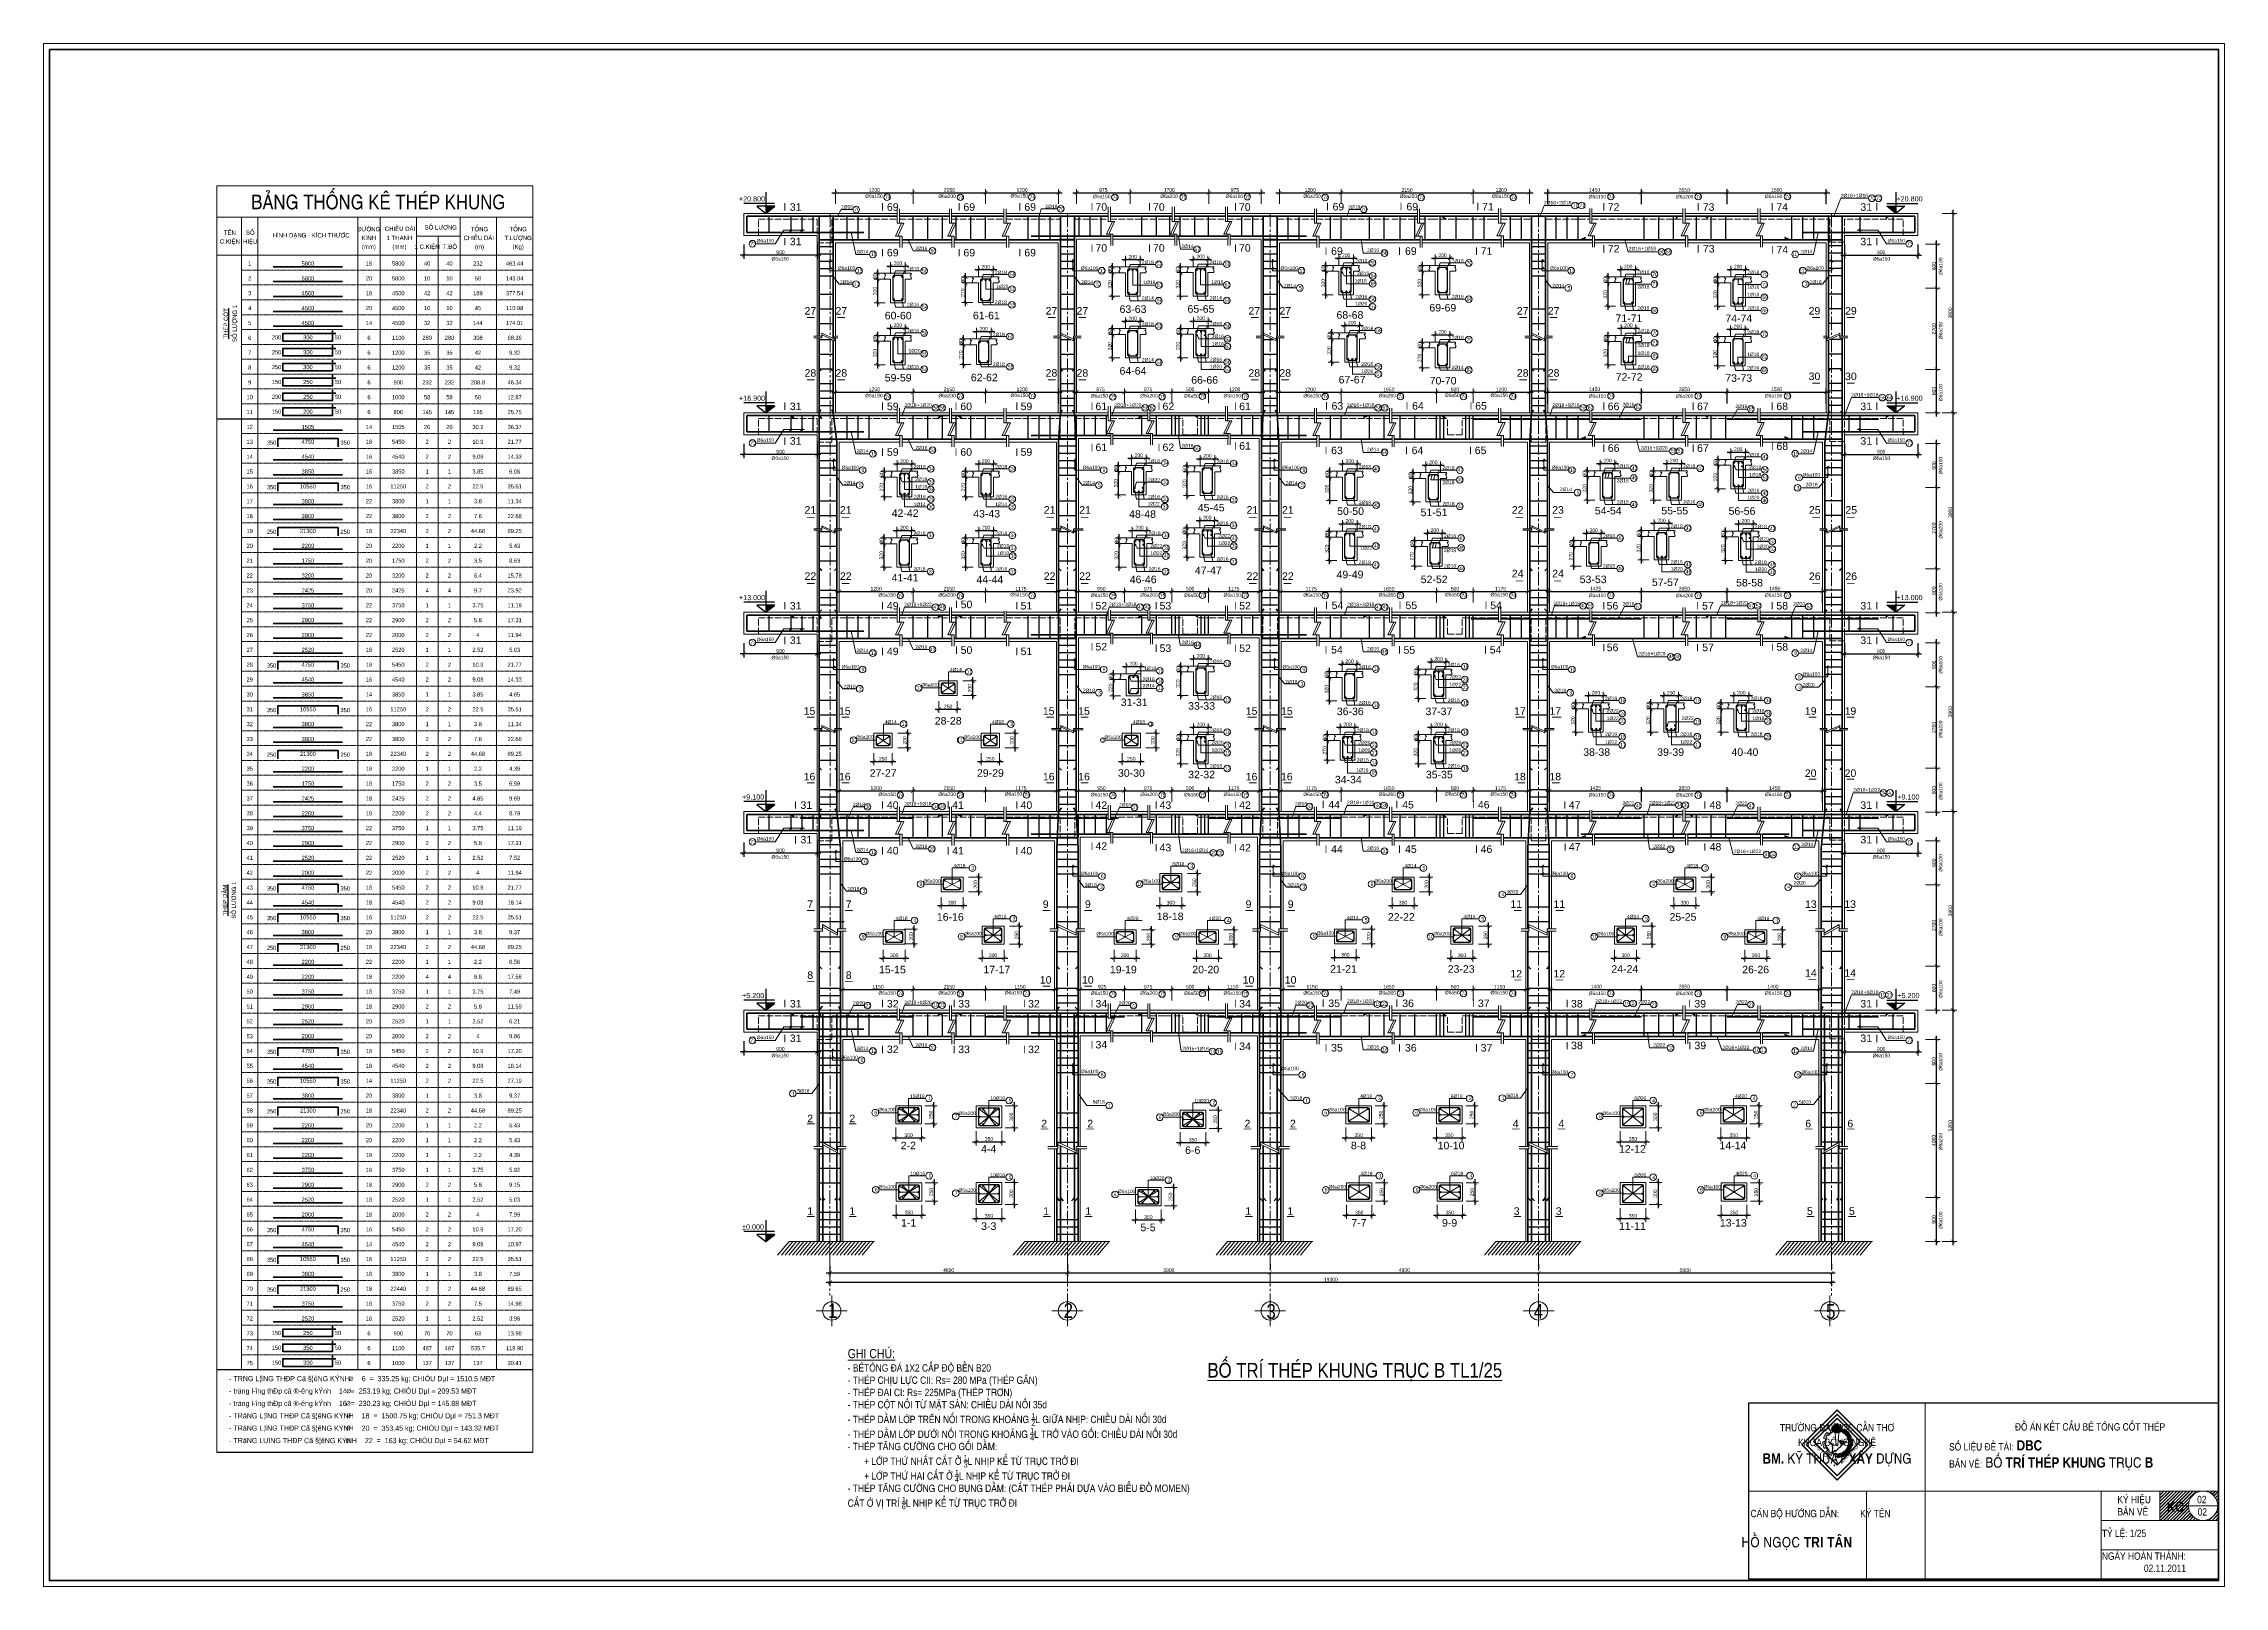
# Model space of a CAD drawing. Header units: inches. Extents: x 1604615 to 1925968, y -294302 to 52467.
# Drawn here: x 1604615 to 1723515, y -294302 to -210202 of the extents above; entities that cross this region are included whole.
import ezdxf
from ezdxf.enums import TextEntityAlignment as Align

# ---------------------------------------------------------------- set-up
doc = ezdxf.new("R2010")
doc.units = ezdxf.units.IN
doc.header["$LTSCALE"] = 20
doc.header["$MEASUREMENT"] = 0
for name, pattern in [('ACAD_ISO02W100', [15, 12, -3]), ('CENTER2', [1.125, 0.75, -0.125, 0.125, -0.125]), ('HIDDENX2', [0.75, 0.5, -0.25])]:
    doc.linetypes.add(name, pattern=pattern)
doc.layers.get('0').update_dxf_attribs({"lineweight": 13})
for name, color, linetype, lineweight in [('BAO', 2, 'Continuous', 13), ('BORDER', 3, 'Continuous', 40), ('Duong bao', 4, 'Continuous', 30), ('duong thep', 211, 'Continuous', 70), ('net 0.2', 5, 'Continuous', 20), ('net dut', 7, 'Continuous', 9), ('NETMO', 9, 'HIDDENX2', 18), ('STEEL', 4, 'Continuous', 35), ('truc', 16, 'CENTER2', 9)]:
    doc.layers.add(name, color=color, linetype=linetype, lineweight=lineweight)
for name, color, linetype in [('kt', 7, 'Continuous'), ('TEXT', 9, 'Continuous'), ('TEXTTHEP', 7, 'Continuous')]:
    doc.layers.add(name, color=color, linetype=linetype)
doc.styles.add('chu', font='VHELVCN.TTF')
doc.styles.add('HOA', font='ARIALN.TTF')
doc.styles.add('text', font='ARIALN.TTF')
doc.styles.add('thep', font='ARIAL.TTF')
doc.dimstyles.new('tl100', dxfattribs={"dimscale": 100, "dimtxt": 2, "dimasz": 2, "dimexe": 2, "dimexo": 5, "dimgap": 0.5, "dimtad": 1, "dimdec": 0, "dimzin": 0, "dimdsep": 46, "dimtxsty": 'chu', "dimblk": 'ARCHTICK', "dimcen": 1, "dimdle": 2, "dimclrd": 1, "dimclre": 1, "dimclrt": 2, "dimadec": 0, "dimazin": 0, "dimtfac": 1, "dimtdec": 0, "dimtix": 1, "dimtofl": 0, "dimtmove": 0, "dimatfit": 3, "dimldrblk": 'ARCHTICK', "dimfxl": 1, "dimtolj": 1, "dimtzin": 0, "dimarcsym": 0})
doc.dimstyles.new('tl25', dxfattribs={"dimscale": 100, "dimtxt": 2, "dimasz": 2, "dimexe": 2, "dimexo": 3, "dimgap": 0.5, "dimtad": 1, "dimdec": 0, "dimlfac": 0.25, "dimdsep": 46, "dimtxsty": 'chu', "dimblk": 'ARCHTICK', "dimcen": 8, "dimdle": 2, "dimclrd": 1, "dimclre": 1, "dimclrt": 2, "dimadec": 0, "dimazin": 0, "dimtfac": 0.1, "dimtdec": 0, "dimtix": 1, "dimtmove": 2, "dimatfit": 3, "dimldrblk": 'ARCHTICK', "dimfxl": 6, "dimfxlon": 1, "dimtolj": 1, "dimlwe": -1, "dimarcsym": 0})

# ---------------------------------------------------------------- blocks, each defined once
blk = doc.blocks.new('_ArchTick')
at = {"color": 0, "linetype": 'ByBlock', "const_width": 0.15}
blk.add_lwpolyline([(-0.5, -0.5), (0.5, 0.5)], dxfattribs=at)
blk = doc.blocks.new('*D105')
at = {"color": 1, "lineweight": -2}
for p, q in [((1647488, -276850), (1647488, -277415)), ((1660432, -276854), (1660432, -277415)), ((1647288, -277215), (1660632, -277215))]:
    blk.add_line(p, q, dxfattribs=at)
at = {"layer": 'Defpoints', "color": 0}
for p in [(1647488, -276350), (1660432, -276354), (1660432, -277215)]:
    blk.add_point(p, dxfattribs=at)
at = {"color": 1, "lineweight": -2, "xscale": 200, "yscale": 200, "zscale": 200, "rotation": 180}
blk.add_blockref('_ArchTick', (1647488, -277215), dxfattribs=at)
at = {"color": 1, "lineweight": -2, "xscale": 200, "yscale": 200, "zscale": 200}
blk.add_blockref('_ArchTick', (1660432, -277215), dxfattribs=at)
at = {"color": 2, "insert": (1653960, -277063), "char_height": 200, "attachment_point": 5, "style": 'chu'}
blk.add_mtext('\\A1;4800', dxfattribs=at)
blk = doc.blocks.new('*D299')
at = {"color": 1, "lineweight": -2}
for p, q in [((1660432, -276713), (1660432, -277013)), ((1671490, -276713), (1671490, -277013)), ((1660232, -277213), (1671690, -277213))]:
    blk.add_line(p, q, dxfattribs=at)
at = {"layer": 'Defpoints', "color": 0}
for p in [(1660432, -277213), (1671490, -277213), (1671490, -277213)]:
    blk.add_point(p, dxfattribs=at)
at = {"color": 1, "lineweight": -2, "xscale": 200, "yscale": 200, "zscale": 200, "rotation": 180}
blk.add_blockref('_ArchTick', (1660432, -277213), dxfattribs=at)
at = {"color": 1, "lineweight": -2, "xscale": 200, "yscale": 200, "zscale": 200}
blk.add_blockref('_ArchTick', (1671490, -277213), dxfattribs=at)
at = {"color": 2, "insert": (1665961, -277061), "char_height": 200, "attachment_point": 5, "style": 'chu'}
blk.add_mtext('\\A1;3900', dxfattribs=at)
blk = doc.blocks.new('*D300')
at = {"color": 1, "lineweight": -2}
for p, q in [((1671490, -276713), (1671490, -277013)), ((1686125, -276713), (1686125, -277013)), ((1671290, -277213), (1686325, -277213))]:
    blk.add_line(p, q, dxfattribs=at)
at = {"layer": 'Defpoints', "color": 0}
for p in [(1671490, -277213), (1686125, -277213), (1686125, -277213)]:
    blk.add_point(p, dxfattribs=at)
at = {"color": 1, "lineweight": -2, "xscale": 200, "yscale": 200, "zscale": 200, "rotation": 180}
blk.add_blockref('_ArchTick', (1671490, -277213), dxfattribs=at)
at = {"color": 1, "lineweight": -2, "xscale": 200, "yscale": 200, "zscale": 200}
blk.add_blockref('_ArchTick', (1686125, -277213), dxfattribs=at)
at = {"color": 2, "insert": (1678807, -277061), "char_height": 200, "attachment_point": 5, "style": 'chu'}
blk.add_mtext('\\A1;4800', dxfattribs=at)
blk = doc.blocks.new('*D301')
at = {"color": 1, "lineweight": -2}
for p, q in [((1686125, -276713), (1686125, -277013)), ((1702102, -276713), (1702102, -277013)), ((1685925, -277213), (1702302, -277213))]:
    blk.add_line(p, q, dxfattribs=at)
at = {"layer": 'Defpoints', "color": 0}
for p in [(1686125, -277213), (1702102, -277213), (1702102, -277213)]:
    blk.add_point(p, dxfattribs=at)
at = {"color": 1, "lineweight": -2, "xscale": 200, "yscale": 200, "zscale": 200, "rotation": 180}
blk.add_blockref('_ArchTick', (1686125, -277213), dxfattribs=at)
at = {"color": 1, "lineweight": -2, "xscale": 200, "yscale": 200, "zscale": 200}
blk.add_blockref('_ArchTick', (1702102, -277213), dxfattribs=at)
at = {"color": 2, "insert": (1694113, -277061), "char_height": 200, "attachment_point": 5, "style": 'chu'}
blk.add_mtext('\\A1;5800', dxfattribs=at)
blk = doc.blocks.new('*D302')
at = {"color": 1, "lineweight": -2}
for p, q in [((1647288, -277728), (1702302, -277728)), ((1647488, -277713), (1647488, -277928)), ((1702102, -277713), (1702102, -277928))]:
    blk.add_line(p, q, dxfattribs=at)
at = {"layer": 'Defpoints', "color": 0}
for p in [(1647488, -277213), (1702102, -277213), (1702102, -277728)]:
    blk.add_point(p, dxfattribs=at)
at = {"color": 1, "lineweight": -2, "xscale": 200, "yscale": 200, "zscale": 200, "rotation": 180}
blk.add_blockref('_ArchTick', (1647488, -277728), dxfattribs=at)
at = {"color": 1, "lineweight": -2, "xscale": 200, "yscale": 200, "zscale": 200}
blk.add_blockref('_ArchTick', (1702102, -277728), dxfattribs=at)
at = {"color": 2, "insert": (1674795, -277576), "char_height": 200, "attachment_point": 5, "style": 'chu'}
blk.add_mtext('\\A1;19300', dxfattribs=at)
blk = doc.blocks.new('*D106')
at = {"color": 1, "lineweight": -2}
for p, q in [((1686825, -262386), (1686825, -261563)), ((1691726, -262386), (1691726, -261563)), ((1686625, -261763), (1691926, -261763))]:
    blk.add_line(p, q, dxfattribs=at)
at = {"layer": 'Defpoints', "color": 0}
for p in [(1691726, -261763), (1686825, -262886), (1691726, -262886)]:
    blk.add_point(p, dxfattribs=at)
at = {"color": 1, "lineweight": -2, "xscale": 200, "yscale": 200, "zscale": 200, "rotation": 180}
blk.add_blockref('_ArchTick', (1686825, -261763), dxfattribs=at)
at = {"color": 1, "lineweight": -2, "xscale": 200, "yscale": 200, "zscale": 200}
blk.add_blockref('_ArchTick', (1691726, -261763), dxfattribs=at)
at = {"color": 2, "insert": (1689275, -261610), "char_height": 200, "attachment_point": 5, "style": 'chu'}
blk.add_mtext('\\A1;1400', dxfattribs=at)
blk = doc.blocks.new('*D107')
at = {"color": 1, "lineweight": -2}
for p, q in [((1691726, -262386), (1691726, -261563)), ((1696402, -262386), (1696402, -261563)), ((1691526, -261763), (1696602, -261763))]:
    blk.add_line(p, q, dxfattribs=at)
at = {"layer": 'Defpoints', "color": 0}
for p in [(1696402, -261763), (1691726, -262886), (1696402, -262886)]:
    blk.add_point(p, dxfattribs=at)
at = {"color": 1, "lineweight": -2, "xscale": 200, "yscale": 200, "zscale": 200, "rotation": 180}
blk.add_blockref('_ArchTick', (1691726, -261763), dxfattribs=at)
at = {"color": 1, "lineweight": -2, "xscale": 200, "yscale": 200, "zscale": 200}
blk.add_blockref('_ArchTick', (1696402, -261763), dxfattribs=at)
at = {"color": 2, "insert": (1694064, -261610), "char_height": 200, "attachment_point": 5, "style": 'chu'}
blk.add_mtext('\\A1;2650', dxfattribs=at)
blk = doc.blocks.new('*D108')
at = {"color": 1, "lineweight": -2}
for p, q in [((1696402, -262386), (1696402, -261563)), ((1701402, -262386), (1701402, -261563)), ((1696202, -261763), (1701602, -261763))]:
    blk.add_line(p, q, dxfattribs=at)
at = {"layer": 'Defpoints', "color": 0}
for p in [(1701402, -261763), (1696402, -262886), (1701402, -262886)]:
    blk.add_point(p, dxfattribs=at)
at = {"color": 1, "lineweight": -2, "xscale": 200, "yscale": 200, "zscale": 200, "rotation": 180}
blk.add_blockref('_ArchTick', (1696402, -261763), dxfattribs=at)
at = {"color": 1, "lineweight": -2, "xscale": 200, "yscale": 200, "zscale": 200}
blk.add_blockref('_ArchTick', (1701402, -261763), dxfattribs=at)
at = {"color": 2, "insert": (1698902, -261610), "char_height": 200, "attachment_point": 5, "style": 'chu'}
blk.add_mtext('\\A1;1400', dxfattribs=at)
blk = doc.blocks.new('*D303')
at = {"color": 1, "lineweight": -2}
for p, q in [((1642788, -264586), (1642788, -265363)), ((1646788, -264586), (1646788, -265363)), ((1646988, -265163), (1642588, -265163))]:
    blk.add_line(p, q, dxfattribs=at)
at = {"layer": 'Defpoints', "color": 0}
for p in [(1642788, -264086), (1646788, -264086), (1642788, -265163)]:
    blk.add_point(p, dxfattribs=at)
at = {"color": 1, "lineweight": -2, "xscale": 200, "yscale": 200, "zscale": 200, "rotation": 180}
blk.add_blockref('_ArchTick', (1642788, -265163), dxfattribs=at)
at = {"color": 1, "lineweight": -2, "xscale": 200, "yscale": 200, "zscale": 200}
blk.add_blockref('_ArchTick', (1646788, -265163), dxfattribs=at)
at = {"color": 2, "insert": (1644788, -265011), "char_height": 200, "attachment_point": 5, "style": 'chu'}
blk.add_mtext('\\A1;900', dxfattribs=at)
blk = doc.blocks.new('*D304')
at = {"color": 1, "lineweight": -2}
for p, q in [((1702802, -264586), (1702802, -265363)), ((1706802, -264586), (1706802, -265363)), ((1702602, -265163), (1707002, -265163))]:
    blk.add_line(p, q, dxfattribs=at)
at = {"layer": 'Defpoints', "color": 0}
for p in [(1702802, -264086), (1706802, -264086), (1706802, -265163)]:
    blk.add_point(p, dxfattribs=at)
at = {"color": 1, "lineweight": -2, "xscale": 200, "yscale": 200, "zscale": 200, "rotation": 180}
blk.add_blockref('_ArchTick', (1702802, -265163), dxfattribs=at)
at = {"color": 1, "lineweight": -2, "xscale": 200, "yscale": 200, "zscale": 200}
blk.add_blockref('_ArchTick', (1706802, -265163), dxfattribs=at)
at = {"color": 2, "insert": (1704802, -265011), "char_height": 200, "attachment_point": 5, "style": 'chu'}
blk.add_mtext('\\A1;900', dxfattribs=at)
blk = doc.blocks.new('*D305')
at = {"color": 1}
for p, q in [((1648188, -262366), (1648188, -261566)), ((1652023, -262366), (1652023, -261566))]:
    blk.add_line(p, q, dxfattribs=at)
at = {"color": 1, "lineweight": -2}
blk.add_line((1647988, -261766), (1652223, -261766), dxfattribs=at)
at = {"layer": 'Defpoints', "color": 0}
for p in [(1652023, -261766), (1648188, -262886), (1652023, -263046)]:
    blk.add_point(p, dxfattribs=at)
at = {"color": 1, "lineweight": -2, "xscale": 200, "yscale": 200, "zscale": 200, "rotation": 180}
blk.add_blockref('_ArchTick', (1648188, -261766), dxfattribs=at)
at = {"color": 1, "lineweight": -2, "xscale": 200, "yscale": 200, "zscale": 200}
blk.add_blockref('_ArchTick', (1652023, -261766), dxfattribs=at)
at = {"color": 2, "insert": (1650106, -261614), "char_height": 200, "attachment_point": 5, "style": 'chu'}
blk.add_mtext('\\A1;1150', dxfattribs=at)
blk = doc.blocks.new('*D306')
at = {"color": 1}
for p, q in [((1652023, -262366), (1652023, -261566)), ((1655971, -262366), (1655971, -261566))]:
    blk.add_line(p, q, dxfattribs=at)
at = {"color": 1, "lineweight": -2}
blk.add_line((1651823, -261766), (1656171, -261766), dxfattribs=at)
at = {"layer": 'Defpoints', "color": 0}
for p in [(1655971, -261766), (1652023, -263046), (1655971, -264326)]:
    blk.add_point(p, dxfattribs=at)
at = {"color": 1, "lineweight": -2, "xscale": 200, "yscale": 200, "zscale": 200, "rotation": 180}
blk.add_blockref('_ArchTick', (1652023, -261766), dxfattribs=at)
at = {"color": 1, "lineweight": -2, "xscale": 200, "yscale": 200, "zscale": 200}
blk.add_blockref('_ArchTick', (1655971, -261766), dxfattribs=at)
at = {"color": 2, "insert": (1653997, -261614), "char_height": 200, "attachment_point": 5, "style": 'chu'}
blk.add_mtext('\\A1;2150', dxfattribs=at)
blk = doc.blocks.new('*D109')
at = {"color": 1}
for p, q in [((1655971, -262366), (1655971, -261566)), ((1659732, -262366), (1659732, -261566))]:
    blk.add_line(p, q, dxfattribs=at)
at = {"color": 1, "lineweight": -2}
blk.add_line((1655771, -261766), (1659932, -261766), dxfattribs=at)
at = {"layer": 'Defpoints', "color": 0}
for p in [(1659732, -261766), (1655971, -264726), (1659732, -264886)]:
    blk.add_point(p, dxfattribs=at)
at = {"color": 1, "lineweight": -2, "xscale": 200, "yscale": 200, "zscale": 200, "rotation": 180}
blk.add_blockref('_ArchTick', (1655971, -261766), dxfattribs=at)
at = {"color": 1, "lineweight": -2, "xscale": 200, "yscale": 200, "zscale": 200}
blk.add_blockref('_ArchTick', (1659732, -261766), dxfattribs=at)
at = {"color": 2, "insert": (1657852, -261614), "char_height": 200, "attachment_point": 5, "style": 'chu'}
blk.add_mtext('\\A1;1150', dxfattribs=at)
blk = doc.blocks.new('kk')
at = {"ltscale": 0.1}
for p, q in [((-162, -350), (162, 350)), ((-71, 1140), (-71, 350)), ((-71, 350), (281, 350)), ((281, 350), (-44, -350)), ((49, 350), (49, 1140)), ((162, 350), (49, 350)), ((73, -350), (-162, -350)), ((-44, -350), (189, -350)), ((71, -962), (73, -350)), ((189, -350), (189, -962))]:
    blk.add_line(p, q, dxfattribs=at)
blk = doc.blocks.new('*D307')
at = {"color": 1}
for p, q in [((1661132, -262365), (1661132, -261565)), ((1663546, -262365), (1663546, -261565))]:
    blk.add_line(p, q, dxfattribs=at)
at = {"color": 1, "lineweight": -2}
blk.add_line((1660932, -261765), (1663746, -261765), dxfattribs=at)
at = {"layer": 'Defpoints', "color": 0}
for p in [(1663546, -261765), (1661132, -262886), (1663546, -263206)]:
    blk.add_point(p, dxfattribs=at)
at = {"color": 1, "lineweight": -2, "xscale": 200, "yscale": 200, "zscale": 200, "rotation": 180}
blk.add_blockref('_ArchTick', (1661132, -261765), dxfattribs=at)
at = {"color": 1, "lineweight": -2, "xscale": 200, "yscale": 200, "zscale": 200}
blk.add_blockref('_ArchTick', (1663546, -261765), dxfattribs=at)
at = {"color": 2, "insert": (1662339, -261613), "char_height": 200, "attachment_point": 5, "style": 'chu'}
blk.add_mtext('\\A1;925', dxfattribs=at)
blk = doc.blocks.new('*D308')
at = {"color": 1}
for p, q in [((1663546, -262365), (1663546, -261565)), ((1666125, -262365), (1666125, -261565))]:
    blk.add_line(p, q, dxfattribs=at)
at = {"color": 1, "lineweight": -2}
blk.add_line((1663346, -261765), (1666325, -261765), dxfattribs=at)
at = {"layer": 'Defpoints', "color": 0}
for p in [(1666125, -261765), (1663546, -263206), (1666125, -264126)]:
    blk.add_point(p, dxfattribs=at)
at = {"color": 1, "lineweight": -2, "xscale": 200, "yscale": 200, "zscale": 200, "rotation": 180}
blk.add_blockref('_ArchTick', (1663546, -261765), dxfattribs=at)
at = {"color": 1, "lineweight": -2, "xscale": 200, "yscale": 200, "zscale": 200}
blk.add_blockref('_ArchTick', (1666125, -261765), dxfattribs=at)
at = {"color": 2, "insert": (1664835, -261613), "char_height": 200, "attachment_point": 5, "style": 'chu'}
blk.add_mtext('\\A1;975', dxfattribs=at)
blk = doc.blocks.new('*D309')
at = {"color": 1}
for p, q in [((1666125, -262365), (1666125, -261565)), ((1668125, -262365), (1668125, -261565))]:
    blk.add_line(p, q, dxfattribs=at)
at = {"color": 1, "lineweight": -2}
blk.add_line((1665925, -261765), (1668325, -261765), dxfattribs=at)
at = {"layer": 'Defpoints', "color": 0}
for p in [(1668125, -261765), (1666125, -264126), (1668125, -264126)]:
    blk.add_point(p, dxfattribs=at)
at = {"color": 1, "lineweight": -2, "xscale": 200, "yscale": 200, "zscale": 200, "rotation": 180}
blk.add_blockref('_ArchTick', (1666125, -261765), dxfattribs=at)
at = {"color": 1, "lineweight": -2, "xscale": 200, "yscale": 200, "zscale": 200}
blk.add_blockref('_ArchTick', (1668125, -261765), dxfattribs=at)
at = {"color": 2, "insert": (1667125, -261613), "char_height": 200, "attachment_point": 5, "style": 'chu'}
blk.add_mtext('\\A1;500', dxfattribs=at)
blk = doc.blocks.new('*D310')
at = {"color": 1}
for p, q in [((1668125, -262365), (1668125, -261565)), ((1670790, -262365), (1670790, -261565))]:
    blk.add_line(p, q, dxfattribs=at)
at = {"color": 1, "lineweight": -2}
blk.add_line((1667925, -261765), (1670990, -261765), dxfattribs=at)
at = {"layer": 'Defpoints', "color": 0}
for p in [(1670790, -261765), (1668125, -264126), (1670790, -264286)]:
    blk.add_point(p, dxfattribs=at)
at = {"color": 1, "lineweight": -2, "xscale": 200, "yscale": 200, "zscale": 200, "rotation": 180}
blk.add_blockref('_ArchTick', (1668125, -261765), dxfattribs=at)
at = {"color": 1, "lineweight": -2, "xscale": 200, "yscale": 200, "zscale": 200}
blk.add_blockref('_ArchTick', (1670790, -261765), dxfattribs=at)
at = {"color": 2, "insert": (1669457, -261613), "char_height": 200, "attachment_point": 5, "style": 'chu'}
blk.add_mtext('\\A1;1150', dxfattribs=at)
blk = doc.blocks.new('*D311')
at = {"color": 1}
for p, q in [((1672190, -262370), (1672190, -261570)), ((1675361, -262370), (1675361, -261570))]:
    blk.add_line(p, q, dxfattribs=at)
at = {"color": 1, "lineweight": -2}
blk.add_line((1671990, -261770), (1675561, -261770), dxfattribs=at)
at = {"layer": 'Defpoints', "color": 0}
for p in [(1675361, -261770), (1672190, -262886), (1675361, -262886)]:
    blk.add_point(p, dxfattribs=at)
at = {"color": 1, "lineweight": -2, "xscale": 200, "yscale": 200, "zscale": 200, "rotation": 180}
blk.add_blockref('_ArchTick', (1672190, -261770), dxfattribs=at)
at = {"color": 1, "lineweight": -2, "xscale": 200, "yscale": 200, "zscale": 200}
blk.add_blockref('_ArchTick', (1675361, -261770), dxfattribs=at)
at = {"color": 2, "insert": (1673775, -261618), "char_height": 200, "attachment_point": 5, "style": 'chu'}
blk.add_mtext('\\A1;1150', dxfattribs=at)
blk = doc.blocks.new('*D312')
at = {"color": 1}
for p, q in [((1675361, -262370), (1675361, -261570)), ((1680565, -262370), (1680565, -261570))]:
    blk.add_line(p, q, dxfattribs=at)
at = {"color": 1, "lineweight": -2}
blk.add_line((1675161, -261770), (1680765, -261770), dxfattribs=at)
at = {"layer": 'Defpoints', "color": 0}
for p in [(1680565, -261770), (1675361, -262886), (1680565, -264326)]:
    blk.add_point(p, dxfattribs=at)
at = {"color": 1, "lineweight": -2, "xscale": 200, "yscale": 200, "zscale": 200, "rotation": 180}
blk.add_blockref('_ArchTick', (1675361, -261770), dxfattribs=at)
at = {"color": 1, "lineweight": -2, "xscale": 200, "yscale": 200, "zscale": 200}
blk.add_blockref('_ArchTick', (1680565, -261770), dxfattribs=at)
at = {"color": 2, "insert": (1677963, -261618), "char_height": 200, "attachment_point": 5, "style": 'chu'}
blk.add_mtext('\\A1;1650', dxfattribs=at)
blk = doc.blocks.new('*D313')
at = {"color": 1}
for p, q in [((1680565, -262370), (1680565, -261570)), ((1682565, -262370), (1682565, -261570))]:
    blk.add_line(p, q, dxfattribs=at)
at = {"color": 1, "lineweight": -2}
blk.add_line((1680365, -261770), (1682765, -261770), dxfattribs=at)
at = {"layer": 'Defpoints', "color": 0}
for p in [(1682565, -261770), (1680565, -264326), (1682565, -264327)]:
    blk.add_point(p, dxfattribs=at)
at = {"color": 1, "lineweight": -2, "xscale": 200, "yscale": 200, "zscale": 200, "rotation": 180}
blk.add_blockref('_ArchTick', (1680565, -261770), dxfattribs=at)
at = {"color": 1, "lineweight": -2, "xscale": 200, "yscale": 200, "zscale": 200}
blk.add_blockref('_ArchTick', (1682565, -261770), dxfattribs=at)
at = {"color": 2, "insert": (1681565, -261618), "char_height": 200, "attachment_point": 5, "style": 'chu'}
blk.add_mtext('\\A1;500', dxfattribs=at)
blk = doc.blocks.new('*D314')
at = {"color": 1}
for p, q in [((1682565, -262370), (1682565, -261570)), ((1685425, -262370), (1685425, -261570))]:
    blk.add_line(p, q, dxfattribs=at)
at = {"color": 1, "lineweight": -2}
blk.add_line((1682365, -261770), (1685625, -261770), dxfattribs=at)
at = {"layer": 'Defpoints', "color": 0}
for p in [(1685425, -261770), (1682565, -264327), (1685425, -264487)]:
    blk.add_point(p, dxfattribs=at)
at = {"color": 1, "lineweight": -2, "xscale": 200, "yscale": 200, "zscale": 200, "rotation": 180}
blk.add_blockref('_ArchTick', (1682565, -261770), dxfattribs=at)
at = {"color": 1, "lineweight": -2, "xscale": 200, "yscale": 200, "zscale": 200}
blk.add_blockref('_ArchTick', (1685425, -261770), dxfattribs=at)
at = {"color": 2, "insert": (1683995, -261618), "char_height": 200, "attachment_point": 5, "style": 'chu'}
blk.add_mtext('\\A1;1150', dxfattribs=at)
blk = doc.blocks.new('*D110')
at = {"color": 1, "lineweight": -2}
for p, q in [((1686725, -251559), (1686725, -250735)), ((1691726, -251559), (1691726, -250735)), ((1686525, -250935), (1691926, -250935))]:
    blk.add_line(p, q, dxfattribs=at)
at = {"layer": 'Defpoints', "color": 0}
for p in [(1686725, -252059), (1691726, -250935), (1691726, -252059)]:
    blk.add_point(p, dxfattribs=at)
at = {"color": 1, "lineweight": -2, "xscale": 200, "yscale": 200, "zscale": 200, "rotation": 180}
blk.add_blockref('_ArchTick', (1686725, -250935), dxfattribs=at)
at = {"color": 1, "lineweight": -2, "xscale": 200, "yscale": 200, "zscale": 200}
blk.add_blockref('_ArchTick', (1691726, -250935), dxfattribs=at)
at = {"color": 2, "insert": (1689225, -250783), "char_height": 200, "attachment_point": 5, "style": 'chu'}
blk.add_mtext('\\A1;1425', dxfattribs=at)
blk = doc.blocks.new('*D111')
at = {"color": 1, "lineweight": -2}
for p, q in [((1691726, -251559), (1691726, -250735)), ((1696402, -251559), (1696402, -250735)), ((1691526, -250935), (1696602, -250935))]:
    blk.add_line(p, q, dxfattribs=at)
at = {"layer": 'Defpoints', "color": 0}
for p in [(1691726, -252059), (1696402, -250935), (1696402, -252059)]:
    blk.add_point(p, dxfattribs=at)
at = {"color": 1, "lineweight": -2, "xscale": 200, "yscale": 200, "zscale": 200, "rotation": 180}
blk.add_blockref('_ArchTick', (1691726, -250935), dxfattribs=at)
at = {"color": 1, "lineweight": -2, "xscale": 200, "yscale": 200, "zscale": 200}
blk.add_blockref('_ArchTick', (1696402, -250935), dxfattribs=at)
at = {"color": 2, "insert": (1694064, -250783), "char_height": 200, "attachment_point": 5, "style": 'chu'}
blk.add_mtext('\\A1;2650', dxfattribs=at)
blk = doc.blocks.new('*D112')
at = {"color": 1, "lineweight": -2}
for p, q in [((1696402, -251559), (1696402, -250735)), ((1701602, -251559), (1701602, -250735)), ((1696202, -250935), (1701802, -250935))]:
    blk.add_line(p, q, dxfattribs=at)
at = {"layer": 'Defpoints', "color": 0}
for p in [(1696402, -252059), (1701602, -250935), (1701602, -252059)]:
    blk.add_point(p, dxfattribs=at)
at = {"color": 1, "lineweight": -2, "xscale": 200, "yscale": 200, "zscale": 200, "rotation": 180}
blk.add_blockref('_ArchTick', (1696402, -250935), dxfattribs=at)
at = {"color": 1, "lineweight": -2, "xscale": 200, "yscale": 200, "zscale": 200}
blk.add_blockref('_ArchTick', (1701602, -250935), dxfattribs=at)
at = {"color": 2, "insert": (1699002, -250783), "char_height": 200, "attachment_point": 5, "style": 'chu'}
blk.add_mtext('\\A1;1450', dxfattribs=at)
blk = doc.blocks.new('*D315')
at = {"color": 1, "lineweight": -2}
for p, q in [((1646988, -254336), (1642588, -254336)), ((1642788, -253759), (1642788, -254536)), ((1646788, -253759), (1646788, -254536))]:
    blk.add_line(p, q, dxfattribs=at)
at = {"layer": 'Defpoints', "color": 0}
for p in [(1642788, -253259), (1642788, -254336), (1646788, -253259)]:
    blk.add_point(p, dxfattribs=at)
at = {"color": 1, "lineweight": -2, "xscale": 200, "yscale": 200, "zscale": 200, "rotation": 180}
blk.add_blockref('_ArchTick', (1642788, -254336), dxfattribs=at)
at = {"color": 1, "lineweight": -2, "xscale": 200, "yscale": 200, "zscale": 200}
blk.add_blockref('_ArchTick', (1646788, -254336), dxfattribs=at)
at = {"color": 2, "insert": (1644788, -254183), "char_height": 200, "attachment_point": 5, "style": 'chu'}
blk.add_mtext('\\A1;900', dxfattribs=at)
blk = doc.blocks.new('*D316')
at = {"color": 1, "lineweight": -2}
for p, q in [((1702602, -254336), (1707002, -254336)), ((1702802, -253759), (1702802, -254536)), ((1706802, -253759), (1706802, -254536))]:
    blk.add_line(p, q, dxfattribs=at)
at = {"layer": 'Defpoints', "color": 0}
for p in [(1702802, -253259), (1706802, -253259), (1706802, -254336)]:
    blk.add_point(p, dxfattribs=at)
at = {"color": 1, "lineweight": -2, "xscale": 200, "yscale": 200, "zscale": 200, "rotation": 180}
blk.add_blockref('_ArchTick', (1702802, -254336), dxfattribs=at)
at = {"color": 1, "lineweight": -2, "xscale": 200, "yscale": 200, "zscale": 200}
blk.add_blockref('_ArchTick', (1706802, -254336), dxfattribs=at)
at = {"color": 2, "insert": (1704802, -254183), "char_height": 200, "attachment_point": 5, "style": 'chu'}
blk.add_mtext('\\A1;900', dxfattribs=at)
blk = doc.blocks.new('*D317')
at = {"color": 1}
for p, q in [((1647988, -251538), (1647988, -250738)), ((1652023, -251538), (1652023, -250738))]:
    blk.add_line(p, q, dxfattribs=at)
at = {"color": 1, "lineweight": -2}
blk.add_line((1647788, -250938), (1652223, -250938), dxfattribs=at)
at = {"layer": 'Defpoints', "color": 0}
for p in [(1647988, -252059), (1652023, -250938), (1652023, -252219)]:
    blk.add_point(p, dxfattribs=at)
at = {"color": 1, "lineweight": -2, "xscale": 200, "yscale": 200, "zscale": 200, "rotation": 180}
blk.add_blockref('_ArchTick', (1647988, -250938), dxfattribs=at)
at = {"color": 1, "lineweight": -2, "xscale": 200, "yscale": 200, "zscale": 200}
blk.add_blockref('_ArchTick', (1652023, -250938), dxfattribs=at)
at = {"color": 2, "insert": (1650006, -250786), "char_height": 200, "attachment_point": 5, "style": 'chu'}
blk.add_mtext('\\A1;1200', dxfattribs=at)
blk = doc.blocks.new('*D318')
at = {"color": 1}
for p, q in [((1652023, -251538), (1652023, -250738)), ((1655971, -251538), (1655971, -250738))]:
    blk.add_line(p, q, dxfattribs=at)
at = {"color": 1, "lineweight": -2}
blk.add_line((1651823, -250938), (1656171, -250938), dxfattribs=at)
at = {"layer": 'Defpoints', "color": 0}
for p in [(1655971, -250938), (1652023, -252219), (1655971, -253499)]:
    blk.add_point(p, dxfattribs=at)
at = {"color": 1, "lineweight": -2, "xscale": 200, "yscale": 200, "zscale": 200, "rotation": 180}
blk.add_blockref('_ArchTick', (1652023, -250938), dxfattribs=at)
at = {"color": 1, "lineweight": -2, "xscale": 200, "yscale": 200, "zscale": 200}
blk.add_blockref('_ArchTick', (1655971, -250938), dxfattribs=at)
at = {"color": 2, "insert": (1653997, -250786), "char_height": 200, "attachment_point": 5, "style": 'chu'}
blk.add_mtext('\\A1;2150', dxfattribs=at)
blk = doc.blocks.new('*D113')
at = {"color": 1}
for p, q in [((1655971, -251538), (1655971, -250738)), ((1659832, -251538), (1659832, -250738))]:
    blk.add_line(p, q, dxfattribs=at)
at = {"color": 1, "lineweight": -2}
blk.add_line((1655771, -250938), (1660032, -250938), dxfattribs=at)
at = {"layer": 'Defpoints', "color": 0}
for p in [(1659832, -250938), (1655971, -253899), (1659832, -254065)]:
    blk.add_point(p, dxfattribs=at)
at = {"color": 1, "lineweight": -2, "xscale": 200, "yscale": 200, "zscale": 200, "rotation": 180}
blk.add_blockref('_ArchTick', (1655971, -250938), dxfattribs=at)
at = {"color": 1, "lineweight": -2, "xscale": 200, "yscale": 200, "zscale": 200}
blk.add_blockref('_ArchTick', (1659832, -250938), dxfattribs=at)
at = {"color": 2, "insert": (1657902, -250786), "char_height": 200, "attachment_point": 5, "style": 'chu'}
blk.add_mtext('\\A1;1175', dxfattribs=at)
blk = doc.blocks.new('*D114')
at = {"color": 1}
for p, q in [((1661032, -251537), (1661032, -250737)), ((1663546, -251537), (1663546, -250737))]:
    blk.add_line(p, q, dxfattribs=at)
at = {"color": 1, "lineweight": -2}
blk.add_line((1660832, -250937), (1663746, -250937), dxfattribs=at)
at = {"layer": 'Defpoints', "color": 0}
for p in [(1661032, -252059), (1663546, -250937), (1663546, -252379)]:
    blk.add_point(p, dxfattribs=at)
at = {"color": 1, "lineweight": -2, "xscale": 200, "yscale": 200, "zscale": 200, "rotation": 180}
blk.add_blockref('_ArchTick', (1661032, -250937), dxfattribs=at)
at = {"color": 1, "lineweight": -2, "xscale": 200, "yscale": 200, "zscale": 200}
blk.add_blockref('_ArchTick', (1663546, -250937), dxfattribs=at)
at = {"color": 2, "insert": (1662289, -250785), "char_height": 200, "attachment_point": 5, "style": 'chu'}
blk.add_mtext('\\A1;950', dxfattribs=at)
blk = doc.blocks.new('*D319')
at = {"color": 1}
for p, q in [((1663546, -251537), (1663546, -250737)), ((1666125, -251537), (1666125, -250737))]:
    blk.add_line(p, q, dxfattribs=at)
at = {"color": 1, "lineweight": -2}
blk.add_line((1663346, -250937), (1666325, -250937), dxfattribs=at)
at = {"layer": 'Defpoints', "color": 0}
for p in [(1666125, -250937), (1663546, -252379), (1666125, -253299)]:
    blk.add_point(p, dxfattribs=at)
at = {"color": 1, "lineweight": -2, "xscale": 200, "yscale": 200, "zscale": 200, "rotation": 180}
blk.add_blockref('_ArchTick', (1663546, -250937), dxfattribs=at)
at = {"color": 1, "lineweight": -2, "xscale": 200, "yscale": 200, "zscale": 200}
blk.add_blockref('_ArchTick', (1666125, -250937), dxfattribs=at)
at = {"color": 2, "insert": (1664835, -250785), "char_height": 200, "attachment_point": 5, "style": 'chu'}
blk.add_mtext('\\A1;975', dxfattribs=at)
blk = doc.blocks.new('*D320')
at = {"color": 1}
for p, q in [((1666125, -251537), (1666125, -250737)), ((1668125, -251537), (1668125, -250737))]:
    blk.add_line(p, q, dxfattribs=at)
at = {"color": 1, "lineweight": -2}
blk.add_line((1665925, -250937), (1668325, -250937), dxfattribs=at)
at = {"layer": 'Defpoints', "color": 0}
for p in [(1668125, -250937), (1666125, -253299), (1668125, -253299)]:
    blk.add_point(p, dxfattribs=at)
at = {"color": 1, "lineweight": -2, "xscale": 200, "yscale": 200, "zscale": 200, "rotation": 180}
blk.add_blockref('_ArchTick', (1666125, -250937), dxfattribs=at)
at = {"color": 1, "lineweight": -2, "xscale": 200, "yscale": 200, "zscale": 200}
blk.add_blockref('_ArchTick', (1668125, -250937), dxfattribs=at)
at = {"color": 2, "insert": (1667125, -250785), "char_height": 200, "attachment_point": 5, "style": 'chu'}
blk.add_mtext('\\A1;500', dxfattribs=at)
blk = doc.blocks.new('*D321')
at = {"color": 1}
for p, q in [((1668125, -251537), (1668125, -250737)), ((1670890, -251537), (1670890, -250737))]:
    blk.add_line(p, q, dxfattribs=at)
at = {"color": 1, "lineweight": -2}
blk.add_line((1667925, -250937), (1671090, -250937), dxfattribs=at)
at = {"layer": 'Defpoints', "color": 0}
for p in [(1670890, -250937), (1668125, -253299), (1670890, -253459)]:
    blk.add_point(p, dxfattribs=at)
at = {"color": 1, "lineweight": -2, "xscale": 200, "yscale": 200, "zscale": 200, "rotation": 180}
blk.add_blockref('_ArchTick', (1668125, -250937), dxfattribs=at)
at = {"color": 1, "lineweight": -2, "xscale": 200, "yscale": 200, "zscale": 200}
blk.add_blockref('_ArchTick', (1670890, -250937), dxfattribs=at)
at = {"color": 2, "insert": (1669507, -250785), "char_height": 200, "attachment_point": 5, "style": 'chu'}
blk.add_mtext('\\A1;1175', dxfattribs=at)
blk = doc.blocks.new('*D115')
at = {"color": 1}
for p, q in [((1672090, -251543), (1672090, -250743)), ((1675361, -251543), (1675361, -250743))]:
    blk.add_line(p, q, dxfattribs=at)
at = {"color": 1, "lineweight": -2}
blk.add_line((1671890, -250943), (1675561, -250943), dxfattribs=at)
at = {"layer": 'Defpoints', "color": 0}
for p in [(1672090, -252059), (1675361, -250943), (1675361, -252059)]:
    blk.add_point(p, dxfattribs=at)
at = {"color": 1, "lineweight": -2, "xscale": 200, "yscale": 200, "zscale": 200, "rotation": 180}
blk.add_blockref('_ArchTick', (1672090, -250943), dxfattribs=at)
at = {"color": 1, "lineweight": -2, "xscale": 200, "yscale": 200, "zscale": 200}
blk.add_blockref('_ArchTick', (1675361, -250943), dxfattribs=at)
at = {"color": 2, "insert": (1673725, -250790), "char_height": 200, "attachment_point": 5, "style": 'chu'}
blk.add_mtext('\\A1;1175', dxfattribs=at)
blk = doc.blocks.new('*D322')
at = {"color": 1}
for p, q in [((1675361, -251543), (1675361, -250743)), ((1680565, -251543), (1680565, -250743))]:
    blk.add_line(p, q, dxfattribs=at)
at = {"color": 1, "lineweight": -2}
blk.add_line((1675161, -250943), (1680765, -250943), dxfattribs=at)
at = {"layer": 'Defpoints', "color": 0}
for p in [(1675361, -252059), (1680565, -250943), (1680565, -253499)]:
    blk.add_point(p, dxfattribs=at)
at = {"color": 1, "lineweight": -2, "xscale": 200, "yscale": 200, "zscale": 200, "rotation": 180}
blk.add_blockref('_ArchTick', (1675361, -250943), dxfattribs=at)
at = {"color": 1, "lineweight": -2, "xscale": 200, "yscale": 200, "zscale": 200}
blk.add_blockref('_ArchTick', (1680565, -250943), dxfattribs=at)
at = {"color": 2, "insert": (1677963, -250790), "char_height": 200, "attachment_point": 5, "style": 'chu'}
blk.add_mtext('\\A1;1650', dxfattribs=at)
blk = doc.blocks.new('*D323')
at = {"color": 1}
for p, q in [((1680565, -251543), (1680565, -250743)), ((1682565, -251543), (1682565, -250743))]:
    blk.add_line(p, q, dxfattribs=at)
at = {"color": 1, "lineweight": -2}
blk.add_line((1680365, -250943), (1682765, -250943), dxfattribs=at)
at = {"layer": 'Defpoints', "color": 0}
for p in [(1682565, -250943), (1680565, -253499), (1682565, -253499)]:
    blk.add_point(p, dxfattribs=at)
at = {"color": 1, "lineweight": -2, "xscale": 200, "yscale": 200, "zscale": 200, "rotation": 180}
blk.add_blockref('_ArchTick', (1680565, -250943), dxfattribs=at)
at = {"color": 1, "lineweight": -2, "xscale": 200, "yscale": 200, "zscale": 200}
blk.add_blockref('_ArchTick', (1682565, -250943), dxfattribs=at)
at = {"color": 2, "insert": (1681565, -250790), "char_height": 200, "attachment_point": 5, "style": 'chu'}
blk.add_mtext('\\A1;500', dxfattribs=at)
blk = doc.blocks.new('*D324')
at = {"color": 1}
for p, q in [((1682565, -251543), (1682565, -250743)), ((1685525, -251543), (1685525, -250743))]:
    blk.add_line(p, q, dxfattribs=at)
at = {"color": 1, "lineweight": -2}
blk.add_line((1682365, -250943), (1685725, -250943), dxfattribs=at)
at = {"layer": 'Defpoints', "color": 0}
for p in [(1685525, -250943), (1682565, -253499), (1685525, -253659)]:
    blk.add_point(p, dxfattribs=at)
at = {"color": 1, "lineweight": -2, "xscale": 200, "yscale": 200, "zscale": 200, "rotation": 180}
blk.add_blockref('_ArchTick', (1682565, -250943), dxfattribs=at)
at = {"color": 1, "lineweight": -2, "xscale": 200, "yscale": 200, "zscale": 200}
blk.add_blockref('_ArchTick', (1685525, -250943), dxfattribs=at)
at = {"color": 2, "insert": (1684045, -250790), "char_height": 200, "attachment_point": 5, "style": 'chu'}
blk.add_mtext('\\A1;1175', dxfattribs=at)
blk = doc.blocks.new('*D116')
at = {"color": 1, "lineweight": -2}
for p, q in [((1686525, -240067), (1691926, -240067)), ((1686725, -240691), (1686725, -239867)), ((1691726, -240691), (1691726, -239867))]:
    blk.add_line(p, q, dxfattribs=at)
at = {"layer": 'Defpoints', "color": 0}
for p in [(1691726, -240067), (1686725, -241191), (1691726, -241191)]:
    blk.add_point(p, dxfattribs=at)
at = {"color": 1, "lineweight": -2, "xscale": 200, "yscale": 200, "zscale": 200, "rotation": 180}
blk.add_blockref('_ArchTick', (1686725, -240067), dxfattribs=at)
at = {"color": 1, "lineweight": -2, "xscale": 200, "yscale": 200, "zscale": 200}
blk.add_blockref('_ArchTick', (1691726, -240067), dxfattribs=at)
at = {"color": 2, "insert": (1689225, -239915), "char_height": 200, "attachment_point": 5, "style": 'chu'}
blk.add_mtext('\\A1;1425', dxfattribs=at)
blk = doc.blocks.new('*D117')
at = {"color": 1, "lineweight": -2}
for p, q in [((1691526, -240067), (1696602, -240067)), ((1691726, -240691), (1691726, -239867)), ((1696402, -240691), (1696402, -239867))]:
    blk.add_line(p, q, dxfattribs=at)
at = {"layer": 'Defpoints', "color": 0}
for p in [(1696402, -240067), (1691726, -241191), (1696402, -241191)]:
    blk.add_point(p, dxfattribs=at)
at = {"color": 1, "lineweight": -2, "xscale": 200, "yscale": 200, "zscale": 200, "rotation": 180}
blk.add_blockref('_ArchTick', (1691726, -240067), dxfattribs=at)
at = {"color": 1, "lineweight": -2, "xscale": 200, "yscale": 200, "zscale": 200}
blk.add_blockref('_ArchTick', (1696402, -240067), dxfattribs=at)
at = {"color": 2, "insert": (1694064, -239915), "char_height": 200, "attachment_point": 5, "style": 'chu'}
blk.add_mtext('\\A1;2650', dxfattribs=at)
blk = doc.blocks.new('*D118')
at = {"color": 1, "lineweight": -2}
for p, q in [((1696202, -240067), (1701802, -240067)), ((1696402, -240691), (1696402, -239867)), ((1701602, -240691), (1701602, -239867))]:
    blk.add_line(p, q, dxfattribs=at)
at = {"layer": 'Defpoints', "color": 0}
for p in [(1701602, -240067), (1696402, -241191), (1701602, -241191)]:
    blk.add_point(p, dxfattribs=at)
at = {"color": 1, "lineweight": -2, "xscale": 200, "yscale": 200, "zscale": 200, "rotation": 180}
blk.add_blockref('_ArchTick', (1696402, -240067), dxfattribs=at)
at = {"color": 1, "lineweight": -2, "xscale": 200, "yscale": 200, "zscale": 200}
blk.add_blockref('_ArchTick', (1701602, -240067), dxfattribs=at)
at = {"color": 2, "insert": (1699002, -239915), "char_height": 200, "attachment_point": 5, "style": 'chu'}
blk.add_mtext('\\A1;1450', dxfattribs=at)
blk = doc.blocks.new('*D325')
at = {"color": 1, "lineweight": -2}
for p, q in [((1646988, -243468), (1642588, -243468)), ((1642788, -242891), (1642788, -243668)), ((1646788, -242891), (1646788, -243668))]:
    blk.add_line(p, q, dxfattribs=at)
at = {"layer": 'Defpoints', "color": 0}
for p in [(1642788, -242391), (1646788, -242391), (1642788, -243468)]:
    blk.add_point(p, dxfattribs=at)
at = {"color": 1, "lineweight": -2, "xscale": 200, "yscale": 200, "zscale": 200, "rotation": 180}
blk.add_blockref('_ArchTick', (1642788, -243468), dxfattribs=at)
at = {"color": 1, "lineweight": -2, "xscale": 200, "yscale": 200, "zscale": 200}
blk.add_blockref('_ArchTick', (1646788, -243468), dxfattribs=at)
at = {"color": 2, "insert": (1644788, -243316), "char_height": 200, "attachment_point": 5, "style": 'chu'}
blk.add_mtext('\\A1;900', dxfattribs=at)
blk = doc.blocks.new('*D326')
at = {"color": 1, "lineweight": -2}
for p, q in [((1702602, -243468), (1707002, -243468)), ((1702802, -242891), (1702802, -243668)), ((1706802, -242891), (1706802, -243668))]:
    blk.add_line(p, q, dxfattribs=at)
at = {"layer": 'Defpoints', "color": 0}
for p in [(1702802, -242391), (1706802, -242391), (1706802, -243468)]:
    blk.add_point(p, dxfattribs=at)
at = {"color": 1, "lineweight": -2, "xscale": 200, "yscale": 200, "zscale": 200, "rotation": 180}
blk.add_blockref('_ArchTick', (1702802, -243468), dxfattribs=at)
at = {"color": 1, "lineweight": -2, "xscale": 200, "yscale": 200, "zscale": 200}
blk.add_blockref('_ArchTick', (1706802, -243468), dxfattribs=at)
at = {"color": 2, "insert": (1704802, -243316), "char_height": 200, "attachment_point": 5, "style": 'chu'}
blk.add_mtext('\\A1;900', dxfattribs=at)
blk = doc.blocks.new('*D327')
at = {"color": 1, "lineweight": -2}
blk.add_line((1647788, -240070), (1652223, -240070), dxfattribs=at)
at = {"color": 1}
for p, q in [((1647988, -240670), (1647988, -239870)), ((1652023, -240670), (1652023, -239870))]:
    blk.add_line(p, q, dxfattribs=at)
at = {"layer": 'Defpoints', "color": 0}
for p in [(1652023, -240070), (1647988, -241191), (1652023, -241351)]:
    blk.add_point(p, dxfattribs=at)
at = {"color": 1, "lineweight": -2, "xscale": 200, "yscale": 200, "zscale": 200, "rotation": 180}
blk.add_blockref('_ArchTick', (1647988, -240070), dxfattribs=at)
at = {"color": 1, "lineweight": -2, "xscale": 200, "yscale": 200, "zscale": 200}
blk.add_blockref('_ArchTick', (1652023, -240070), dxfattribs=at)
at = {"color": 2, "insert": (1650006, -239918), "char_height": 200, "attachment_point": 5, "style": 'chu'}
blk.add_mtext('\\A1;1200', dxfattribs=at)
blk = doc.blocks.new('*D328')
at = {"color": 1, "lineweight": -2}
blk.add_line((1651823, -240070), (1656171, -240070), dxfattribs=at)
at = {"color": 1}
for p, q in [((1652023, -240670), (1652023, -239870)), ((1655971, -240670), (1655971, -239870))]:
    blk.add_line(p, q, dxfattribs=at)
at = {"layer": 'Defpoints', "color": 0}
for p in [(1655971, -240070), (1652023, -241351), (1655971, -242631)]:
    blk.add_point(p, dxfattribs=at)
at = {"color": 1, "lineweight": -2, "xscale": 200, "yscale": 200, "zscale": 200, "rotation": 180}
blk.add_blockref('_ArchTick', (1652023, -240070), dxfattribs=at)
at = {"color": 1, "lineweight": -2, "xscale": 200, "yscale": 200, "zscale": 200}
blk.add_blockref('_ArchTick', (1655971, -240070), dxfattribs=at)
at = {"color": 2, "insert": (1653997, -239918), "char_height": 200, "attachment_point": 5, "style": 'chu'}
blk.add_mtext('\\A1;2150', dxfattribs=at)
blk = doc.blocks.new('*D119')
at = {"color": 1, "lineweight": -2}
blk.add_line((1655771, -240070), (1660032, -240070), dxfattribs=at)
at = {"color": 1}
for p, q in [((1655971, -240670), (1655971, -239870)), ((1659832, -240670), (1659832, -239870))]:
    blk.add_line(p, q, dxfattribs=at)
at = {"layer": 'Defpoints', "color": 0}
for p in [(1659832, -240070), (1655971, -243031), (1659832, -243191)]:
    blk.add_point(p, dxfattribs=at)
at = {"color": 1, "lineweight": -2, "xscale": 200, "yscale": 200, "zscale": 200, "rotation": 180}
blk.add_blockref('_ArchTick', (1655971, -240070), dxfattribs=at)
at = {"color": 1, "lineweight": -2, "xscale": 200, "yscale": 200, "zscale": 200}
blk.add_blockref('_ArchTick', (1659832, -240070), dxfattribs=at)
at = {"color": 2, "insert": (1657902, -239918), "char_height": 200, "attachment_point": 5, "style": 'chu'}
blk.add_mtext('\\A1;1175', dxfattribs=at)
blk = doc.blocks.new('*D120')
at = {"color": 1, "lineweight": -2}
blk.add_line((1660832, -240070), (1663746, -240070), dxfattribs=at)
at = {"color": 1}
for p, q in [((1661032, -240670), (1661032, -239870)), ((1663546, -240670), (1663546, -239870))]:
    blk.add_line(p, q, dxfattribs=at)
at = {"layer": 'Defpoints', "color": 0}
for p in [(1663546, -240070), (1661032, -241191), (1663546, -241511)]:
    blk.add_point(p, dxfattribs=at)
at = {"color": 1, "lineweight": -2, "xscale": 200, "yscale": 200, "zscale": 200, "rotation": 180}
blk.add_blockref('_ArchTick', (1661032, -240070), dxfattribs=at)
at = {"color": 1, "lineweight": -2, "xscale": 200, "yscale": 200, "zscale": 200}
blk.add_blockref('_ArchTick', (1663546, -240070), dxfattribs=at)
at = {"color": 2, "insert": (1662289, -239918), "char_height": 200, "attachment_point": 5, "style": 'chu'}
blk.add_mtext('\\A1;950', dxfattribs=at)
blk = doc.blocks.new('*D329')
at = {"color": 1, "lineweight": -2}
blk.add_line((1663346, -240070), (1666325, -240070), dxfattribs=at)
at = {"color": 1}
for p, q in [((1663546, -240670), (1663546, -239870)), ((1666125, -240670), (1666125, -239870))]:
    blk.add_line(p, q, dxfattribs=at)
at = {"layer": 'Defpoints', "color": 0}
for p in [(1666125, -240070), (1663546, -241511), (1666125, -242431)]:
    blk.add_point(p, dxfattribs=at)
at = {"color": 1, "lineweight": -2, "xscale": 200, "yscale": 200, "zscale": 200, "rotation": 180}
blk.add_blockref('_ArchTick', (1663546, -240070), dxfattribs=at)
at = {"color": 1, "lineweight": -2, "xscale": 200, "yscale": 200, "zscale": 200}
blk.add_blockref('_ArchTick', (1666125, -240070), dxfattribs=at)
at = {"color": 2, "insert": (1664835, -239918), "char_height": 200, "attachment_point": 5, "style": 'chu'}
blk.add_mtext('\\A1;975', dxfattribs=at)
blk = doc.blocks.new('*D330')
at = {"color": 1, "lineweight": -2}
blk.add_line((1665925, -240070), (1668325, -240070), dxfattribs=at)
at = {"color": 1}
for p, q in [((1666125, -240670), (1666125, -239870)), ((1668125, -240670), (1668125, -239870))]:
    blk.add_line(p, q, dxfattribs=at)
at = {"layer": 'Defpoints', "color": 0}
for p in [(1668125, -240070), (1666125, -242431), (1668125, -242431)]:
    blk.add_point(p, dxfattribs=at)
at = {"color": 1, "lineweight": -2, "xscale": 200, "yscale": 200, "zscale": 200, "rotation": 180}
blk.add_blockref('_ArchTick', (1666125, -240070), dxfattribs=at)
at = {"color": 1, "lineweight": -2, "xscale": 200, "yscale": 200, "zscale": 200}
blk.add_blockref('_ArchTick', (1668125, -240070), dxfattribs=at)
at = {"color": 2, "insert": (1667125, -239918), "char_height": 200, "attachment_point": 5, "style": 'chu'}
blk.add_mtext('\\A1;500', dxfattribs=at)
blk = doc.blocks.new('*D331')
at = {"color": 1, "lineweight": -2}
blk.add_line((1667925, -240070), (1671090, -240070), dxfattribs=at)
at = {"color": 1}
for p, q in [((1668125, -240670), (1668125, -239870)), ((1670890, -240670), (1670890, -239870))]:
    blk.add_line(p, q, dxfattribs=at)
at = {"layer": 'Defpoints', "color": 0}
for p in [(1670890, -240070), (1668125, -242431), (1670890, -242591)]:
    blk.add_point(p, dxfattribs=at)
at = {"color": 1, "lineweight": -2, "xscale": 200, "yscale": 200, "zscale": 200, "rotation": 180}
blk.add_blockref('_ArchTick', (1668125, -240070), dxfattribs=at)
at = {"color": 1, "lineweight": -2, "xscale": 200, "yscale": 200, "zscale": 200}
blk.add_blockref('_ArchTick', (1670890, -240070), dxfattribs=at)
at = {"color": 2, "insert": (1669507, -239918), "char_height": 200, "attachment_point": 5, "style": 'chu'}
blk.add_mtext('\\A1;1175', dxfattribs=at)
blk = doc.blocks.new('*D121')
at = {"color": 1, "lineweight": -2}
blk.add_line((1671890, -240075), (1675561, -240075), dxfattribs=at)
at = {"color": 1}
for p, q in [((1672090, -240675), (1672090, -239875)), ((1675361, -240675), (1675361, -239875))]:
    blk.add_line(p, q, dxfattribs=at)
at = {"layer": 'Defpoints', "color": 0}
for p in [(1675361, -240075), (1672090, -241191), (1675361, -241191)]:
    blk.add_point(p, dxfattribs=at)
at = {"color": 1, "lineweight": -2, "xscale": 200, "yscale": 200, "zscale": 200, "rotation": 180}
blk.add_blockref('_ArchTick', (1672090, -240075), dxfattribs=at)
at = {"color": 1, "lineweight": -2, "xscale": 200, "yscale": 200, "zscale": 200}
blk.add_blockref('_ArchTick', (1675361, -240075), dxfattribs=at)
at = {"color": 2, "insert": (1673725, -239923), "char_height": 200, "attachment_point": 5, "style": 'chu'}
blk.add_mtext('\\A1;1175', dxfattribs=at)
blk = doc.blocks.new('*D332')
at = {"color": 1, "lineweight": -2}
blk.add_line((1675161, -240075), (1680765, -240075), dxfattribs=at)
at = {"color": 1}
for p, q in [((1675361, -240675), (1675361, -239875)), ((1680565, -240675), (1680565, -239875))]:
    blk.add_line(p, q, dxfattribs=at)
at = {"layer": 'Defpoints', "color": 0}
for p in [(1680565, -240075), (1675361, -241191), (1680565, -242631)]:
    blk.add_point(p, dxfattribs=at)
at = {"color": 1, "lineweight": -2, "xscale": 200, "yscale": 200, "zscale": 200, "rotation": 180}
blk.add_blockref('_ArchTick', (1675361, -240075), dxfattribs=at)
at = {"color": 1, "lineweight": -2, "xscale": 200, "yscale": 200, "zscale": 200}
blk.add_blockref('_ArchTick', (1680565, -240075), dxfattribs=at)
at = {"color": 2, "insert": (1677963, -239923), "char_height": 200, "attachment_point": 5, "style": 'chu'}
blk.add_mtext('\\A1;1650', dxfattribs=at)
blk = doc.blocks.new('*D333')
at = {"color": 1, "lineweight": -2}
blk.add_line((1680365, -240075), (1682765, -240075), dxfattribs=at)
at = {"color": 1}
for p, q in [((1680565, -240675), (1680565, -239875)), ((1682565, -240675), (1682565, -239875))]:
    blk.add_line(p, q, dxfattribs=at)
at = {"layer": 'Defpoints', "color": 0}
for p in [(1682565, -240075), (1680565, -242631), (1682565, -242631)]:
    blk.add_point(p, dxfattribs=at)
at = {"color": 1, "lineweight": -2, "xscale": 200, "yscale": 200, "zscale": 200, "rotation": 180}
blk.add_blockref('_ArchTick', (1680565, -240075), dxfattribs=at)
at = {"color": 1, "lineweight": -2, "xscale": 200, "yscale": 200, "zscale": 200}
blk.add_blockref('_ArchTick', (1682565, -240075), dxfattribs=at)
at = {"color": 2, "insert": (1681565, -239923), "char_height": 200, "attachment_point": 5, "style": 'chu'}
blk.add_mtext('\\A1;500', dxfattribs=at)
blk = doc.blocks.new('*D334')
at = {"color": 1, "lineweight": -2}
blk.add_line((1682365, -240075), (1685725, -240075), dxfattribs=at)
at = {"color": 1}
for p, q in [((1682565, -240675), (1682565, -239875)), ((1685525, -240675), (1685525, -239875))]:
    blk.add_line(p, q, dxfattribs=at)
at = {"layer": 'Defpoints', "color": 0}
for p in [(1685525, -240075), (1682565, -242631), (1685525, -242791)]:
    blk.add_point(p, dxfattribs=at)
at = {"color": 1, "lineweight": -2, "xscale": 200, "yscale": 200, "zscale": 200, "rotation": 180}
blk.add_blockref('_ArchTick', (1682565, -240075), dxfattribs=at)
at = {"color": 1, "lineweight": -2, "xscale": 200, "yscale": 200, "zscale": 200}
blk.add_blockref('_ArchTick', (1685525, -240075), dxfattribs=at)
at = {"color": 2, "insert": (1684045, -239923), "char_height": 200, "attachment_point": 5, "style": 'chu'}
blk.add_mtext('\\A1;1175', dxfattribs=at)
blk = doc.blocks.new('*D122')
at = {"color": 1, "lineweight": -2}
for p, q in [((1686425, -229199), (1691926, -229199)), ((1686625, -229823), (1686625, -228999)), ((1691726, -229823), (1691726, -228999))]:
    blk.add_line(p, q, dxfattribs=at)
at = {"layer": 'Defpoints', "color": 0}
for p in [(1691726, -229199), (1686625, -230323), (1691726, -230323)]:
    blk.add_point(p, dxfattribs=at)
at = {"color": 1, "lineweight": -2, "xscale": 200, "yscale": 200, "zscale": 200, "rotation": 180}
blk.add_blockref('_ArchTick', (1686625, -229199), dxfattribs=at)
at = {"color": 1, "lineweight": -2, "xscale": 200, "yscale": 200, "zscale": 200}
blk.add_blockref('_ArchTick', (1691726, -229199), dxfattribs=at)
at = {"color": 2, "insert": (1689175, -229047), "char_height": 200, "attachment_point": 5, "style": 'chu'}
blk.add_mtext('\\A1;1450', dxfattribs=at)
blk = doc.blocks.new('*D123')
at = {"color": 1, "lineweight": -2}
for p, q in [((1691526, -229199), (1696602, -229199)), ((1691726, -229823), (1691726, -228999)), ((1696402, -229823), (1696402, -228999))]:
    blk.add_line(p, q, dxfattribs=at)
at = {"layer": 'Defpoints', "color": 0}
for p in [(1696402, -229199), (1691726, -230323), (1696402, -230323)]:
    blk.add_point(p, dxfattribs=at)
at = {"color": 1, "lineweight": -2, "xscale": 200, "yscale": 200, "zscale": 200, "rotation": 180}
blk.add_blockref('_ArchTick', (1691726, -229199), dxfattribs=at)
at = {"color": 1, "lineweight": -2, "xscale": 200, "yscale": 200, "zscale": 200}
blk.add_blockref('_ArchTick', (1696402, -229199), dxfattribs=at)
at = {"color": 2, "insert": (1694064, -229047), "char_height": 200, "attachment_point": 5, "style": 'chu'}
blk.add_mtext('\\A1;2650', dxfattribs=at)
blk = doc.blocks.new('*D124')
at = {"color": 1, "lineweight": -2}
for p, q in [((1696202, -229199), (1702002, -229199)), ((1696402, -229823), (1696402, -228999)), ((1701802, -229823), (1701802, -228999))]:
    blk.add_line(p, q, dxfattribs=at)
at = {"layer": 'Defpoints', "color": 0}
for p in [(1701802, -229199), (1696402, -230323), (1701802, -230323)]:
    blk.add_point(p, dxfattribs=at)
at = {"color": 1, "lineweight": -2, "xscale": 200, "yscale": 200, "zscale": 200, "rotation": 180}
blk.add_blockref('_ArchTick', (1696402, -229199), dxfattribs=at)
at = {"color": 1, "lineweight": -2, "xscale": 200, "yscale": 200, "zscale": 200}
blk.add_blockref('_ArchTick', (1701802, -229199), dxfattribs=at)
at = {"color": 2, "insert": (1699102, -229047), "char_height": 200, "attachment_point": 5, "style": 'chu'}
blk.add_mtext('\\A1;1500', dxfattribs=at)
blk = doc.blocks.new('*D335')
at = {"color": 1, "lineweight": -2}
for p, q in [((1646988, -232600), (1642588, -232600)), ((1642788, -232023), (1642788, -232800)), ((1646788, -232023), (1646788, -232800))]:
    blk.add_line(p, q, dxfattribs=at)
at = {"layer": 'Defpoints', "color": 0}
for p in [(1642788, -231523), (1646788, -231523), (1642788, -232600)]:
    blk.add_point(p, dxfattribs=at)
at = {"color": 1, "lineweight": -2, "xscale": 200, "yscale": 200, "zscale": 200, "rotation": 180}
blk.add_blockref('_ArchTick', (1642788, -232600), dxfattribs=at)
at = {"color": 1, "lineweight": -2, "xscale": 200, "yscale": 200, "zscale": 200}
blk.add_blockref('_ArchTick', (1646788, -232600), dxfattribs=at)
at = {"color": 2, "insert": (1644788, -232448), "char_height": 200, "attachment_point": 5, "style": 'chu'}
blk.add_mtext('\\A1;900', dxfattribs=at)
blk = doc.blocks.new('*D336')
at = {"color": 1, "lineweight": -2}
for p, q in [((1702602, -232600), (1707002, -232600)), ((1702802, -232023), (1702802, -232800)), ((1706802, -232023), (1706802, -232800))]:
    blk.add_line(p, q, dxfattribs=at)
at = {"layer": 'Defpoints', "color": 0}
for p in [(1702802, -231523), (1706802, -231523), (1706802, -232600)]:
    blk.add_point(p, dxfattribs=at)
at = {"color": 1, "lineweight": -2, "xscale": 200, "yscale": 200, "zscale": 200, "rotation": 180}
blk.add_blockref('_ArchTick', (1702802, -232600), dxfattribs=at)
at = {"color": 1, "lineweight": -2, "xscale": 200, "yscale": 200, "zscale": 200}
blk.add_blockref('_ArchTick', (1706802, -232600), dxfattribs=at)
at = {"color": 2, "insert": (1704802, -232448), "char_height": 200, "attachment_point": 5, "style": 'chu'}
blk.add_mtext('\\A1;900', dxfattribs=at)
blk = doc.blocks.new('*D337')
at = {"color": 1, "lineweight": -2}
blk.add_line((1647588, -229203), (1652223, -229203), dxfattribs=at)
at = {"color": 1}
for p, q in [((1647788, -229803), (1647788, -229003)), ((1652023, -229803), (1652023, -229003))]:
    blk.add_line(p, q, dxfattribs=at)
at = {"layer": 'Defpoints', "color": 0}
for p in [(1652023, -229203), (1647788, -230323), (1652023, -230483)]:
    blk.add_point(p, dxfattribs=at)
at = {"color": 1, "lineweight": -2, "xscale": 200, "yscale": 200, "zscale": 200, "rotation": 180}
blk.add_blockref('_ArchTick', (1647788, -229203), dxfattribs=at)
at = {"color": 1, "lineweight": -2, "xscale": 200, "yscale": 200, "zscale": 200}
blk.add_blockref('_ArchTick', (1652023, -229203), dxfattribs=at)
at = {"color": 2, "insert": (1649906, -229050), "char_height": 200, "attachment_point": 5, "style": 'chu'}
blk.add_mtext('\\A1;1250', dxfattribs=at)
blk = doc.blocks.new('*D338')
at = {"color": 1, "lineweight": -2}
blk.add_line((1651823, -229203), (1656171, -229203), dxfattribs=at)
at = {"color": 1}
for p, q in [((1652023, -229803), (1652023, -229003)), ((1655971, -229803), (1655971, -229003))]:
    blk.add_line(p, q, dxfattribs=at)
at = {"layer": 'Defpoints', "color": 0}
for p in [(1655971, -229203), (1652023, -230483), (1655971, -231763)]:
    blk.add_point(p, dxfattribs=at)
at = {"color": 1, "lineweight": -2, "xscale": 200, "yscale": 200, "zscale": 200, "rotation": 180}
blk.add_blockref('_ArchTick', (1652023, -229203), dxfattribs=at)
at = {"color": 1, "lineweight": -2, "xscale": 200, "yscale": 200, "zscale": 200}
blk.add_blockref('_ArchTick', (1655971, -229203), dxfattribs=at)
at = {"color": 2, "insert": (1653997, -229050), "char_height": 200, "attachment_point": 5, "style": 'chu'}
blk.add_mtext('\\A1;2150', dxfattribs=at)
blk = doc.blocks.new('*D125')
at = {"color": 1, "lineweight": -2}
blk.add_line((1655771, -229203), (1660152, -229203), dxfattribs=at)
at = {"color": 1}
for p, q in [((1655971, -229803), (1655971, -229003)), ((1659952, -229803), (1659952, -229003))]:
    blk.add_line(p, q, dxfattribs=at)
at = {"layer": 'Defpoints', "color": 0}
for p in [(1659952, -229203), (1655971, -232163), (1659952, -232323)]:
    blk.add_point(p, dxfattribs=at)
at = {"color": 1, "lineweight": -2, "xscale": 200, "yscale": 200, "zscale": 200, "rotation": 180}
blk.add_blockref('_ArchTick', (1655971, -229203), dxfattribs=at)
at = {"color": 1, "lineweight": -2, "xscale": 200, "yscale": 200, "zscale": 200}
blk.add_blockref('_ArchTick', (1659952, -229203), dxfattribs=at)
at = {"color": 2, "insert": (1657962, -229050), "char_height": 200, "attachment_point": 5, "style": 'chu'}
blk.add_mtext('\\A1;1200', dxfattribs=at)
blk = doc.blocks.new('*D126')
at = {"color": 1, "lineweight": -2}
blk.add_line((1660732, -229202), (1663746, -229202), dxfattribs=at)
at = {"color": 1}
for p, q in [((1660932, -229802), (1660932, -229002)), ((1663546, -229802), (1663546, -229002))]:
    blk.add_line(p, q, dxfattribs=at)
at = {"layer": 'Defpoints', "color": 0}
for p in [(1663546, -229202), (1660932, -230323), (1663546, -230643)]:
    blk.add_point(p, dxfattribs=at)
at = {"color": 1, "lineweight": -2, "xscale": 200, "yscale": 200, "zscale": 200, "rotation": 180}
blk.add_blockref('_ArchTick', (1660932, -229202), dxfattribs=at)
at = {"color": 1, "lineweight": -2, "xscale": 200, "yscale": 200, "zscale": 200}
blk.add_blockref('_ArchTick', (1663546, -229202), dxfattribs=at)
at = {"color": 2, "insert": (1662239, -229050), "char_height": 200, "attachment_point": 5, "style": 'chu'}
blk.add_mtext('\\A1;975', dxfattribs=at)
blk = doc.blocks.new('*D339')
at = {"color": 1, "lineweight": -2}
blk.add_line((1663346, -229202), (1666325, -229202), dxfattribs=at)
at = {"color": 1}
for p, q in [((1663546, -229802), (1663546, -229002)), ((1666125, -229802), (1666125, -229002))]:
    blk.add_line(p, q, dxfattribs=at)
at = {"layer": 'Defpoints', "color": 0}
for p in [(1666125, -229202), (1663546, -230643), (1666125, -231563)]:
    blk.add_point(p, dxfattribs=at)
at = {"color": 1, "lineweight": -2, "xscale": 200, "yscale": 200, "zscale": 200, "rotation": 180}
blk.add_blockref('_ArchTick', (1663546, -229202), dxfattribs=at)
at = {"color": 1, "lineweight": -2, "xscale": 200, "yscale": 200, "zscale": 200}
blk.add_blockref('_ArchTick', (1666125, -229202), dxfattribs=at)
at = {"color": 2, "insert": (1664835, -229050), "char_height": 200, "attachment_point": 5, "style": 'chu'}
blk.add_mtext('\\A1;975', dxfattribs=at)
blk = doc.blocks.new('*D340')
at = {"color": 1, "lineweight": -2}
blk.add_line((1665925, -229202), (1668325, -229202), dxfattribs=at)
at = {"color": 1}
for p, q in [((1666125, -229802), (1666125, -229002)), ((1668125, -229802), (1668125, -229002))]:
    blk.add_line(p, q, dxfattribs=at)
at = {"layer": 'Defpoints', "color": 0}
for p in [(1668125, -229202), (1666125, -231563), (1668125, -231563)]:
    blk.add_point(p, dxfattribs=at)
at = {"color": 1, "lineweight": -2, "xscale": 200, "yscale": 200, "zscale": 200, "rotation": 180}
blk.add_blockref('_ArchTick', (1666125, -229202), dxfattribs=at)
at = {"color": 1, "lineweight": -2, "xscale": 200, "yscale": 200, "zscale": 200}
blk.add_blockref('_ArchTick', (1668125, -229202), dxfattribs=at)
at = {"color": 2, "insert": (1667125, -229050), "char_height": 200, "attachment_point": 5, "style": 'chu'}
blk.add_mtext('\\A1;500', dxfattribs=at)
blk = doc.blocks.new('*D341')
at = {"color": 1, "lineweight": -2}
blk.add_line((1667925, -229202), (1671190, -229202), dxfattribs=at)
at = {"color": 1}
for p, q in [((1668125, -229802), (1668125, -229002)), ((1670990, -229802), (1670990, -229002))]:
    blk.add_line(p, q, dxfattribs=at)
at = {"layer": 'Defpoints', "color": 0}
for p in [(1670990, -229202), (1670990, -230323), (1668125, -231563)]:
    blk.add_point(p, dxfattribs=at)
at = {"color": 1, "lineweight": -2, "xscale": 200, "yscale": 200, "zscale": 200, "rotation": 180}
blk.add_blockref('_ArchTick', (1668125, -229202), dxfattribs=at)
at = {"color": 1, "lineweight": -2, "xscale": 200, "yscale": 200, "zscale": 200}
blk.add_blockref('_ArchTick', (1670990, -229202), dxfattribs=at)
at = {"color": 2, "insert": (1669557, -229050), "char_height": 200, "attachment_point": 5, "style": 'chu'}
blk.add_mtext('\\A1;1200', dxfattribs=at)
blk = doc.blocks.new('*D127')
at = {"color": 1, "lineweight": -2}
blk.add_line((1671790, -229207), (1675561, -229207), dxfattribs=at)
at = {"color": 1}
for p, q in [((1671990, -229807), (1671990, -229007)), ((1675361, -229807), (1675361, -229007))]:
    blk.add_line(p, q, dxfattribs=at)
at = {"layer": 'Defpoints', "color": 0}
for p in [(1675361, -229207), (1671990, -230323), (1675361, -230323)]:
    blk.add_point(p, dxfattribs=at)
at = {"color": 1, "lineweight": -2, "xscale": 200, "yscale": 200, "zscale": 200, "rotation": 180}
blk.add_blockref('_ArchTick', (1671990, -229207), dxfattribs=at)
at = {"color": 1, "lineweight": -2, "xscale": 200, "yscale": 200, "zscale": 200}
blk.add_blockref('_ArchTick', (1675361, -229207), dxfattribs=at)
at = {"color": 2, "insert": (1673675, -229055), "char_height": 200, "attachment_point": 5, "style": 'chu'}
blk.add_mtext('\\A1;1200', dxfattribs=at)
blk = doc.blocks.new('*D342')
at = {"color": 1, "lineweight": -2}
blk.add_line((1675161, -229207), (1680765, -229207), dxfattribs=at)
at = {"color": 1}
for p, q in [((1675361, -229807), (1675361, -229007)), ((1680565, -229807), (1680565, -229007))]:
    blk.add_line(p, q, dxfattribs=at)
at = {"layer": 'Defpoints', "color": 0}
for p in [(1680565, -229207), (1675361, -230323), (1680565, -231763)]:
    blk.add_point(p, dxfattribs=at)
at = {"color": 1, "lineweight": -2, "xscale": 200, "yscale": 200, "zscale": 200, "rotation": 180}
blk.add_blockref('_ArchTick', (1675361, -229207), dxfattribs=at)
at = {"color": 1, "lineweight": -2, "xscale": 200, "yscale": 200, "zscale": 200}
blk.add_blockref('_ArchTick', (1680565, -229207), dxfattribs=at)
at = {"color": 2, "insert": (1677963, -229055), "char_height": 200, "attachment_point": 5, "style": 'chu'}
blk.add_mtext('\\A1;1650', dxfattribs=at)
blk = doc.blocks.new('*D343')
at = {"color": 1, "lineweight": -2}
blk.add_line((1680365, -229207), (1682765, -229207), dxfattribs=at)
at = {"color": 1}
for p, q in [((1680565, -229807), (1680565, -229007)), ((1682565, -229807), (1682565, -229007))]:
    blk.add_line(p, q, dxfattribs=at)
at = {"layer": 'Defpoints', "color": 0}
for p in [(1682565, -229207), (1680565, -231763), (1682565, -231763)]:
    blk.add_point(p, dxfattribs=at)
at = {"color": 1, "lineweight": -2, "xscale": 200, "yscale": 200, "zscale": 200, "rotation": 180}
blk.add_blockref('_ArchTick', (1680565, -229207), dxfattribs=at)
at = {"color": 1, "lineweight": -2, "xscale": 200, "yscale": 200, "zscale": 200}
blk.add_blockref('_ArchTick', (1682565, -229207), dxfattribs=at)
at = {"color": 2, "insert": (1681565, -229055), "char_height": 200, "attachment_point": 5, "style": 'chu'}
blk.add_mtext('\\A1;500', dxfattribs=at)
blk = doc.blocks.new('*D344')
at = {"color": 1, "lineweight": -2}
blk.add_line((1682365, -229207), (1685825, -229207), dxfattribs=at)
at = {"color": 1}
for p, q in [((1682565, -229807), (1682565, -229007)), ((1685625, -229807), (1685625, -229007))]:
    blk.add_line(p, q, dxfattribs=at)
at = {"layer": 'Defpoints', "color": 0}
for p in [(1685625, -229207), (1685625, -230323), (1682565, -231763)]:
    blk.add_point(p, dxfattribs=at)
at = {"color": 1, "lineweight": -2, "xscale": 200, "yscale": 200, "zscale": 200, "rotation": 180}
blk.add_blockref('_ArchTick', (1682565, -229207), dxfattribs=at)
at = {"color": 1, "lineweight": -2, "xscale": 200, "yscale": 200, "zscale": 200}
blk.add_blockref('_ArchTick', (1685625, -229207), dxfattribs=at)
at = {"color": 2, "insert": (1684095, -229055), "char_height": 200, "attachment_point": 5, "style": 'chu'}
blk.add_mtext('\\A1;1200', dxfattribs=at)
blk = doc.blocks.new('*D345')
at = {"color": 1, "lineweight": -2}
for p, q in [((1646988, -221732), (1642588, -221732)), ((1642788, -221155), (1642788, -221932)), ((1646788, -221155), (1646788, -221932))]:
    blk.add_line(p, q, dxfattribs=at)
at = {"layer": 'Defpoints', "color": 0}
for p in [(1642788, -220655), (1646788, -220655), (1642788, -221732)]:
    blk.add_point(p, dxfattribs=at)
at = {"color": 1, "lineweight": -2, "xscale": 200, "yscale": 200, "zscale": 200, "rotation": 180}
blk.add_blockref('_ArchTick', (1642788, -221732), dxfattribs=at)
at = {"color": 1, "lineweight": -2, "xscale": 200, "yscale": 200, "zscale": 200}
blk.add_blockref('_ArchTick', (1646788, -221732), dxfattribs=at)
at = {"color": 2, "insert": (1644788, -221580), "char_height": 200, "attachment_point": 5, "style": 'chu'}
blk.add_mtext('\\A1;900', dxfattribs=at)
blk = doc.blocks.new('*D346')
at = {"color": 1, "lineweight": -2}
for p, q in [((1702602, -221732), (1707002, -221732)), ((1702802, -221155), (1702802, -221932)), ((1706802, -221155), (1706802, -221932))]:
    blk.add_line(p, q, dxfattribs=at)
at = {"layer": 'Defpoints', "color": 0}
for p in [(1702802, -220655), (1706802, -220655), (1706802, -221732)]:
    blk.add_point(p, dxfattribs=at)
at = {"color": 1, "lineweight": -2, "xscale": 200, "yscale": 200, "zscale": 200, "rotation": 180}
blk.add_blockref('_ArchTick', (1702802, -221732), dxfattribs=at)
at = {"color": 1, "lineweight": -2, "xscale": 200, "yscale": 200, "zscale": 200}
blk.add_blockref('_ArchTick', (1706802, -221732), dxfattribs=at)
at = {"color": 2, "insert": (1704802, -221580), "char_height": 200, "attachment_point": 5, "style": 'chu'}
blk.add_mtext('\\A1;900', dxfattribs=at)
blk = doc.blocks.new('*D347')
at = {"color": 1, "lineweight": -2}
blk.add_line((1647588, -218335), (1652223, -218335), dxfattribs=at)
at = {"color": 1}
for p, q in [((1647788, -218935), (1647788, -218135)), ((1652023, -218935), (1652023, -218135))]:
    blk.add_line(p, q, dxfattribs=at)
at = {"layer": 'Defpoints', "color": 0}
for p in [(1652023, -218335), (1647788, -219455), (1652023, -219615)]:
    blk.add_point(p, dxfattribs=at)
at = {"color": 1, "lineweight": -2, "xscale": 200, "yscale": 200, "zscale": 200, "rotation": 180}
blk.add_blockref('_ArchTick', (1647788, -218335), dxfattribs=at)
at = {"color": 1, "lineweight": -2, "xscale": 200, "yscale": 200, "zscale": 200}
blk.add_blockref('_ArchTick', (1652023, -218335), dxfattribs=at)
at = {"color": 2, "insert": (1649906, -218183), "char_height": 200, "attachment_point": 5, "style": 'chu'}
blk.add_mtext('\\A1;1200', dxfattribs=at)
blk = doc.blocks.new('*D348')
at = {"color": 1, "lineweight": -2}
blk.add_line((1651823, -218335), (1656171, -218335), dxfattribs=at)
at = {"color": 1}
for p, q in [((1652023, -218935), (1652023, -218135)), ((1655971, -218935), (1655971, -218135))]:
    blk.add_line(p, q, dxfattribs=at)
at = {"layer": 'Defpoints', "color": 0}
for p in [(1655971, -218335), (1652023, -219615), (1655971, -220895)]:
    blk.add_point(p, dxfattribs=at)
at = {"color": 1, "lineweight": -2, "xscale": 200, "yscale": 200, "zscale": 200, "rotation": 180}
blk.add_blockref('_ArchTick', (1652023, -218335), dxfattribs=at)
at = {"color": 1, "lineweight": -2, "xscale": 200, "yscale": 200, "zscale": 200}
blk.add_blockref('_ArchTick', (1655971, -218335), dxfattribs=at)
at = {"color": 2, "insert": (1653997, -218183), "char_height": 200, "attachment_point": 5, "style": 'chu'}
blk.add_mtext('\\A1;2150', dxfattribs=at)
blk = doc.blocks.new('*D128')
at = {"color": 1, "lineweight": -2}
blk.add_line((1655771, -218335), (1660152, -218335), dxfattribs=at)
at = {"color": 1}
for p, q in [((1655971, -218935), (1655971, -218135)), ((1659952, -218935), (1659952, -218135))]:
    blk.add_line(p, q, dxfattribs=at)
at = {"layer": 'Defpoints', "color": 0}
for p in [(1659952, -218335), (1655971, -221295), (1659952, -221455)]:
    blk.add_point(p, dxfattribs=at)
at = {"color": 1, "lineweight": -2, "xscale": 200, "yscale": 200, "zscale": 200, "rotation": 180}
blk.add_blockref('_ArchTick', (1655971, -218335), dxfattribs=at)
at = {"color": 1, "lineweight": -2, "xscale": 200, "yscale": 200, "zscale": 200}
blk.add_blockref('_ArchTick', (1659952, -218335), dxfattribs=at)
at = {"color": 2, "insert": (1657962, -218183), "char_height": 200, "attachment_point": 5, "style": 'chu'}
blk.add_mtext('\\A1;1200', dxfattribs=at)
blk = doc.blocks.new('*D349')
at = {"color": 1, "lineweight": -2}
blk.add_line((1671790, -218336), (1675561, -218336), dxfattribs=at)
at = {"color": 1}
for p, q in [((1671990, -218936), (1671990, -218136)), ((1675361, -218936), (1675361, -218136))]:
    blk.add_line(p, q, dxfattribs=at)
at = {"layer": 'Defpoints', "color": 0}
for p in [(1675361, -218336), (1671990, -221055), (1675361, -220895)]:
    blk.add_point(p, dxfattribs=at)
at = {"color": 1, "lineweight": -2, "xscale": 200, "yscale": 200, "zscale": 200, "rotation": 180}
blk.add_blockref('_ArchTick', (1671990, -218336), dxfattribs=at)
at = {"color": 1, "lineweight": -2, "xscale": 200, "yscale": 200, "zscale": 200}
blk.add_blockref('_ArchTick', (1675361, -218336), dxfattribs=at)
at = {"color": 2, "insert": (1673675, -218184), "char_height": 200, "attachment_point": 5, "style": 'chu'}
blk.add_mtext('\\A1;1200', dxfattribs=at)
blk = doc.blocks.new('*D350')
at = {"color": 1, "lineweight": -2}
blk.add_line((1675161, -218336), (1682748, -218336), dxfattribs=at)
at = {"color": 1}
for p, q in [((1675361, -218936), (1675361, -218136)), ((1682548, -218936), (1682548, -218136))]:
    blk.add_line(p, q, dxfattribs=at)
at = {"layer": 'Defpoints', "color": 0}
for p in [(1682548, -218336), (1675361, -220895), (1682548, -220896)]:
    blk.add_point(p, dxfattribs=at)
at = {"color": 1, "lineweight": -2, "xscale": 200, "yscale": 200, "zscale": 200, "rotation": 180}
blk.add_blockref('_ArchTick', (1675361, -218336), dxfattribs=at)
at = {"color": 1, "lineweight": -2, "xscale": 200, "yscale": 200, "zscale": 200}
blk.add_blockref('_ArchTick', (1682548, -218336), dxfattribs=at)
at = {"color": 2, "insert": (1678954, -218184), "char_height": 200, "attachment_point": 5, "style": 'chu'}
blk.add_mtext('\\A1;2150', dxfattribs=at)
blk = doc.blocks.new('*D351')
at = {"color": 1, "lineweight": -2}
blk.add_line((1682348, -218336), (1685825, -218336), dxfattribs=at)
at = {"color": 1}
for p, q in [((1682548, -218936), (1682548, -218136)), ((1685625, -218936), (1685625, -218136))]:
    blk.add_line(p, q, dxfattribs=at)
at = {"layer": 'Defpoints', "color": 0}
for p in [(1685625, -218336), (1682548, -220896), (1685625, -221056)]:
    blk.add_point(p, dxfattribs=at)
at = {"color": 1, "lineweight": -2, "xscale": 200, "yscale": 200, "zscale": 200, "rotation": 180}
blk.add_blockref('_ArchTick', (1682548, -218336), dxfattribs=at)
at = {"color": 1, "lineweight": -2, "xscale": 200, "yscale": 200, "zscale": 200}
blk.add_blockref('_ArchTick', (1685625, -218336), dxfattribs=at)
at = {"color": 2, "insert": (1684086, -218184), "char_height": 200, "attachment_point": 5, "style": 'chu'}
blk.add_mtext('\\A1;1200', dxfattribs=at)
blk = doc.blocks.new('*D352')
at = {"color": 1}
for p, q in [((1707219, -273101), (1708019, -273101)), ((1707219, -275501), (1708019, -275501))]:
    blk.add_line(p, q, dxfattribs=at)
at = {"color": 1, "lineweight": -2}
blk.add_line((1707819, -275701), (1707819, -272901), dxfattribs=at)
at = {"layer": 'Defpoints', "color": 0}
for p in [(1702682, -273101), (1707819, -273101), (1702802, -275501)]:
    blk.add_point(p, dxfattribs=at)
at = {"color": 1, "lineweight": -2, "xscale": 200, "yscale": 200, "zscale": 200}
for p, rotation in [((1707819, -273101), 90), ((1707819, -275501), 270)]:
    blk.add_blockref('_ArchTick', p, dxfattribs=dict(at, rotation=rotation))
at = {"color": 2, "insert": (1707667, -274301), "char_height": 200, "attachment_point": 5, "rotation": 90, "style": 'chu'}
blk.add_mtext('\\A1;600', dxfattribs=at)
blk = doc.blocks.new('*D353')
at = {"color": 1}
for p, q in [((1707219, -266886), (1708019, -266886)), ((1707219, -273101), (1708019, -273101))]:
    blk.add_line(p, q, dxfattribs=at)
at = {"color": 1, "lineweight": -2}
blk.add_line((1707819, -273301), (1707819, -266686), dxfattribs=at)
at = {"layer": 'Defpoints', "color": 0}
for p in [(1702802, -266886), (1707819, -266886), (1702682, -273101)]:
    blk.add_point(p, dxfattribs=at)
at = {"color": 1, "lineweight": -2, "xscale": 200, "yscale": 200, "zscale": 200}
for p, rotation in [((1707819, -266886), 90), ((1707819, -273101), 270)]:
    blk.add_blockref('_ArchTick', p, dxfattribs=dict(at, rotation=rotation))
at = {"color": 2, "insert": (1707667, -269994), "char_height": 200, "attachment_point": 5, "rotation": 90, "style": 'chu'}
blk.add_mtext('\\A1;4000', dxfattribs=at)
blk = doc.blocks.new('*D354')
at = {"color": 1}
for p, q in [((1707219, -264486), (1708019, -264486)), ((1707219, -266886), (1708019, -266886))]:
    blk.add_line(p, q, dxfattribs=at)
at = {"color": 1, "lineweight": -2}
blk.add_line((1707819, -267086), (1707819, -264286), dxfattribs=at)
at = {"layer": 'Defpoints', "color": 0}
for p in [(1701402, -264486), (1707819, -264486), (1702802, -266886)]:
    blk.add_point(p, dxfattribs=at)
at = {"color": 1, "lineweight": -2, "xscale": 200, "yscale": 200, "zscale": 200}
for p, rotation in [((1707819, -264486), 90), ((1707819, -266886), 270)]:
    blk.add_blockref('_ArchTick', p, dxfattribs=dict(at, rotation=rotation))
at = {"color": 2, "insert": (1707667, -265686), "char_height": 200, "attachment_point": 5, "rotation": 90, "style": 'chu'}
blk.add_mtext('\\A1;600', dxfattribs=at)
blk = doc.blocks.new('*D355')
at = {"color": 1, "lineweight": -2}
blk.add_line((1707823, -263086), (1707823, -260286), dxfattribs=at)
at = {"color": 1}
for p, q in [((1707223, -260486), (1708023, -260486)), ((1707223, -262886), (1708023, -262886))]:
    blk.add_line(p, q, dxfattribs=at)
at = {"layer": 'Defpoints', "color": 0}
for p in [(1702682, -260486), (1707823, -260486), (1702802, -262886)]:
    blk.add_point(p, dxfattribs=at)
at = {"color": 1, "lineweight": -2, "xscale": 200, "yscale": 200, "zscale": 200}
for p, rotation in [((1707823, -260486), 90), ((1707823, -262886), 270)]:
    blk.add_blockref('_ArchTick', p, dxfattribs=dict(at, rotation=rotation))
at = {"color": 2, "insert": (1707671, -261686), "char_height": 200, "attachment_point": 5, "rotation": 90, "style": 'chu'}
blk.add_mtext('\\A1;600', dxfattribs=at)
blk = doc.blocks.new('*D356')
at = {"color": 1}
for p, q in [((1707223, -256059), (1708023, -256059)), ((1707223, -260486), (1708023, -260486))]:
    blk.add_line(p, q, dxfattribs=at)
at = {"color": 1, "lineweight": -2}
blk.add_line((1707823, -260686), (1707823, -255859), dxfattribs=at)
at = {"layer": 'Defpoints', "color": 0}
for p in [(1702682, -256059), (1707823, -256059), (1702682, -260486)]:
    blk.add_point(p, dxfattribs=at)
at = {"color": 1, "lineweight": -2, "xscale": 200, "yscale": 200, "zscale": 200}
for p, rotation in [((1707823, -256059), 90), ((1707823, -260486), 270)]:
    blk.add_blockref('_ArchTick', p, dxfattribs=dict(at, rotation=rotation))
at = {"color": 2, "insert": (1707671, -258272), "char_height": 200, "attachment_point": 5, "rotation": 90, "style": 'chu'}
blk.add_mtext('\\A1;2700', dxfattribs=at)
blk = doc.blocks.new('*D357')
at = {"color": 1}
for p, q in [((1707223, -253658), (1708023, -253658)), ((1707223, -256059), (1708023, -256059))]:
    blk.add_line(p, q, dxfattribs=at)
at = {"color": 1, "lineweight": -2}
blk.add_line((1707823, -256259), (1707823, -253458), dxfattribs=at)
at = {"layer": 'Defpoints', "color": 0}
for p in [(1701402, -253658), (1707823, -253658), (1702682, -256059)]:
    blk.add_point(p, dxfattribs=at)
at = {"color": 1, "lineweight": -2, "xscale": 200, "yscale": 200, "zscale": 200}
for p, rotation in [((1707823, -253658), 90), ((1707823, -256059), 270)]:
    blk.add_blockref('_ArchTick', p, dxfattribs=dict(at, rotation=rotation))
at = {"color": 2, "insert": (1707671, -254858), "char_height": 200, "attachment_point": 5, "rotation": 90, "style": 'chu'}
blk.add_mtext('\\A1;600', dxfattribs=at)
blk = doc.blocks.new('*D129')
at = {"color": 1, "lineweight": -2}
blk.add_line((1707823, -252295), (1707823, -249495), dxfattribs=at)
at = {"color": 1}
for p, q in [((1707223, -249695), (1708023, -249695)), ((1707223, -252095), (1708023, -252095))]:
    blk.add_line(p, q, dxfattribs=at)
at = {"layer": 'Defpoints', "color": 0}
for p in [(1702682, -249695), (1707823, -249695), (1702802, -252095)]:
    blk.add_point(p, dxfattribs=at)
at = {"color": 1, "lineweight": -2, "xscale": 200, "yscale": 200, "zscale": 200}
for p, rotation in [((1707823, -249695), 90), ((1707823, -252095), 270)]:
    blk.add_blockref('_ArchTick', p, dxfattribs=dict(at, rotation=rotation))
at = {"color": 2, "insert": (1707671, -250895), "char_height": 200, "attachment_point": 5, "rotation": 90, "style": 'chu'}
blk.add_mtext('\\A1;600', dxfattribs=at)
blk = doc.blocks.new('*D130')
at = {"color": 1}
for p, q in [((1707223, -245267), (1708023, -245267)), ((1707223, -249695), (1708023, -249695))]:
    blk.add_line(p, q, dxfattribs=at)
at = {"color": 1, "lineweight": -2}
blk.add_line((1707823, -249895), (1707823, -245067), dxfattribs=at)
at = {"layer": 'Defpoints', "color": 0}
for p in [(1702682, -245267), (1707823, -245267), (1702682, -249695)]:
    blk.add_point(p, dxfattribs=at)
at = {"color": 1, "lineweight": -2, "xscale": 200, "yscale": 200, "zscale": 200}
for p, rotation in [((1707823, -245267), 90), ((1707823, -249695), 270)]:
    blk.add_blockref('_ArchTick', p, dxfattribs=dict(at, rotation=rotation))
at = {"color": 2, "insert": (1707671, -247481), "char_height": 200, "attachment_point": 5, "rotation": 90, "style": 'chu'}
blk.add_mtext('\\A1;2700', dxfattribs=at)
blk = doc.blocks.new('*D131')
at = {"color": 1}
for p, q in [((1707223, -242867), (1708023, -242867)), ((1707223, -245267), (1708023, -245267))]:
    blk.add_line(p, q, dxfattribs=at)
at = {"color": 1, "lineweight": -2}
blk.add_line((1707823, -245467), (1707823, -242667), dxfattribs=at)
at = {"layer": 'Defpoints', "color": 0}
for p in [(1701402, -242867), (1707823, -242867), (1702682, -245267)]:
    blk.add_point(p, dxfattribs=at)
at = {"color": 1, "lineweight": -2, "xscale": 200, "yscale": 200, "zscale": 200}
for p, rotation in [((1707823, -242867), 90), ((1707823, -245267), 270)]:
    blk.add_blockref('_ArchTick', p, dxfattribs=dict(at, rotation=rotation))
at = {"color": 2, "insert": (1707671, -244067), "char_height": 200, "attachment_point": 5, "rotation": 90, "style": 'chu'}
blk.add_mtext('\\A1;600', dxfattribs=at)
blk = doc.blocks.new('*D132')
at = {"color": 1}
for p, q in [((1707223, -238827), (1708023, -238827)), ((1707223, -241227), (1708023, -241227))]:
    blk.add_line(p, q, dxfattribs=at)
at = {"color": 1, "lineweight": -2}
blk.add_line((1707823, -241427), (1707823, -238627), dxfattribs=at)
at = {"layer": 'Defpoints', "color": 0}
for p in [(1702682, -238827), (1707823, -238827), (1702802, -241227)]:
    blk.add_point(p, dxfattribs=at)
at = {"color": 1, "lineweight": -2, "xscale": 200, "yscale": 200, "zscale": 200}
for p, rotation in [((1707823, -238827), 90), ((1707823, -241227), 270)]:
    blk.add_blockref('_ArchTick', p, dxfattribs=dict(at, rotation=rotation))
at = {"color": 2, "insert": (1707671, -240027), "char_height": 200, "attachment_point": 5, "rotation": 90, "style": 'chu'}
blk.add_mtext('\\A1;600', dxfattribs=at)
blk = doc.blocks.new('*D133')
at = {"color": 1, "lineweight": -2}
blk.add_line((1707823, -239027), (1707823, -234200), dxfattribs=at)
at = {"color": 1}
for p, q in [((1707223, -234400), (1708023, -234400)), ((1707223, -238827), (1708023, -238827))]:
    blk.add_line(p, q, dxfattribs=at)
at = {"layer": 'Defpoints', "color": 0}
for p in [(1702682, -234400), (1707823, -234400), (1702682, -238827)]:
    blk.add_point(p, dxfattribs=at)
at = {"color": 1, "lineweight": -2, "xscale": 200, "yscale": 200, "zscale": 200}
for p, rotation in [((1707823, -234400), 90), ((1707823, -238827), 270)]:
    blk.add_blockref('_ArchTick', p, dxfattribs=dict(at, rotation=rotation))
at = {"color": 2, "insert": (1707671, -236614), "char_height": 200, "attachment_point": 5, "rotation": 90, "style": 'chu'}
blk.add_mtext('\\A1;2700', dxfattribs=at)
blk = doc.blocks.new('*D134')
at = {"color": 1, "lineweight": -2}
blk.add_line((1707823, -234600), (1707823, -231799), dxfattribs=at)
at = {"color": 1}
for p, q in [((1707223, -231999), (1708023, -231999)), ((1707223, -234400), (1708023, -234400))]:
    blk.add_line(p, q, dxfattribs=at)
at = {"layer": 'Defpoints', "color": 0}
for p in [(1701402, -231999), (1707823, -231999), (1702682, -234400)]:
    blk.add_point(p, dxfattribs=at)
at = {"color": 1, "lineweight": -2, "xscale": 200, "yscale": 200, "zscale": 200}
for p, rotation in [((1707823, -231999), 90), ((1707823, -234400), 270)]:
    blk.add_blockref('_ArchTick', p, dxfattribs=dict(at, rotation=rotation))
at = {"color": 2, "insert": (1707671, -233200), "char_height": 200, "attachment_point": 5, "rotation": 90, "style": 'chu'}
blk.add_mtext('\\A1;600', dxfattribs=at)
blk = doc.blocks.new('*D135')
at = {"color": 1}
for p, q in [((1707223, -227960), (1708023, -227960)), ((1707223, -230323), (1708023, -230323))]:
    blk.add_line(p, q, dxfattribs=at)
at = {"color": 1, "lineweight": -2}
blk.add_line((1707823, -230523), (1707823, -227760), dxfattribs=at)
at = {"layer": 'Defpoints', "color": 0}
for p in [(1702682, -227960), (1707823, -227960), (1702802, -230323)]:
    blk.add_point(p, dxfattribs=at)
at = {"color": 1, "lineweight": -2, "xscale": 200, "yscale": 200, "zscale": 200}
for p, rotation in [((1707823, -227960), 90), ((1707823, -230323), 270)]:
    blk.add_blockref('_ArchTick', p, dxfattribs=dict(at, rotation=rotation))
at = {"color": 2, "insert": (1707671, -229141), "char_height": 200, "attachment_point": 5, "rotation": 90, "style": 'chu'}
blk.add_mtext('\\A1;600', dxfattribs=at)
blk = doc.blocks.new('*D136')
at = {"color": 1}
for p, q in [((1707223, -223532), (1708023, -223532)), ((1707223, -227960), (1708023, -227960))]:
    blk.add_line(p, q, dxfattribs=at)
at = {"color": 1, "lineweight": -2}
blk.add_line((1707823, -228160), (1707823, -223332), dxfattribs=at)
at = {"layer": 'Defpoints', "color": 0}
for p in [(1702682, -223532), (1707823, -223532), (1702682, -227960)]:
    blk.add_point(p, dxfattribs=at)
at = {"color": 1, "lineweight": -2, "xscale": 200, "yscale": 200, "zscale": 200}
for p, rotation in [((1707823, -223532), 90), ((1707823, -227960), 270)]:
    blk.add_blockref('_ArchTick', p, dxfattribs=dict(at, rotation=rotation))
at = {"color": 2, "insert": (1707671, -225746), "char_height": 200, "attachment_point": 5, "rotation": 90, "style": 'chu'}
blk.add_mtext('\\A1;2700', dxfattribs=at)
blk = doc.blocks.new('*D137')
at = {"color": 1}
for p, q in [((1707223, -221132), (1708023, -221132)), ((1707223, -223532), (1708023, -223532))]:
    blk.add_line(p, q, dxfattribs=at)
at = {"color": 1, "lineweight": -2}
blk.add_line((1707823, -223732), (1707823, -220932), dxfattribs=at)
at = {"layer": 'Defpoints', "color": 0}
for p in [(1701402, -221132), (1707823, -221132), (1702682, -223532)]:
    blk.add_point(p, dxfattribs=at)
at = {"color": 1, "lineweight": -2, "xscale": 200, "yscale": 200, "zscale": 200}
for p, rotation in [((1707823, -221132), 90), ((1707823, -223532), 270)]:
    blk.add_blockref('_ArchTick', p, dxfattribs=dict(at, rotation=rotation))
at = {"color": 2, "insert": (1707671, -222332), "char_height": 200, "attachment_point": 5, "rotation": 90, "style": 'chu'}
blk.add_mtext('\\A1;600', dxfattribs=at)
blk = doc.blocks.new('*D358')
at = {"color": 1, "lineweight": -2}
blk.add_line((1708723, -275701), (1708723, -262686), dxfattribs=at)
at = {"color": 1}
for p, q in [((1708123, -262886), (1708923, -262886)), ((1708123, -275501), (1708923, -275501))]:
    blk.add_line(p, q, dxfattribs=at)
at = {"layer": 'Defpoints', "color": 0}
for p in [(1702802, -262886), (1708723, -262886), (1702802, -275501)]:
    blk.add_point(p, dxfattribs=at)
at = {"color": 1, "lineweight": -2, "xscale": 200, "yscale": 200, "zscale": 200}
for p, rotation in [((1708723, -262886), 90), ((1708723, -275501), 270)]:
    blk.add_blockref('_ArchTick', p, dxfattribs=dict(at, rotation=rotation))
at = {"color": 2, "insert": (1708571, -269194), "char_height": 200, "attachment_point": 5, "rotation": 90, "style": 'chu'}
blk.add_mtext('\\A1;5200', dxfattribs=at)
blk = doc.blocks.new('*D359')
at = {"color": 1}
for p, q in [((1708123, -252059), (1708923, -252059)), ((1708123, -262886), (1708923, -262886))]:
    blk.add_line(p, q, dxfattribs=at)
at = {"color": 1, "lineweight": -2}
blk.add_line((1708723, -263086), (1708723, -251859), dxfattribs=at)
at = {"layer": 'Defpoints', "color": 0}
for p in [(1706802, -252059), (1708723, -252059), (1702802, -262886)]:
    blk.add_point(p, dxfattribs=at)
at = {"color": 1, "lineweight": -2, "xscale": 200, "yscale": 200, "zscale": 200}
for p, rotation in [((1708723, -252059), 90), ((1708723, -262886), 270)]:
    blk.add_blockref('_ArchTick', p, dxfattribs=dict(at, rotation=rotation))
at = {"color": 2, "insert": (1708571, -257473), "char_height": 200, "attachment_point": 5, "rotation": 90, "style": 'chu'}
blk.add_mtext('\\A1;3900', dxfattribs=at)
blk = doc.blocks.new('*D360')
at = {"color": 1}
for p, q in [((1708123, -241191), (1708923, -241191)), ((1708123, -252059), (1708923, -252059))]:
    blk.add_line(p, q, dxfattribs=at)
at = {"color": 1, "lineweight": -2}
blk.add_line((1708723, -252259), (1708723, -240991), dxfattribs=at)
at = {"layer": 'Defpoints', "color": 0}
for p in [(1706802, -241191), (1708723, -241191), (1706802, -252059)]:
    blk.add_point(p, dxfattribs=at)
at = {"color": 1, "lineweight": -2, "xscale": 200, "yscale": 200, "zscale": 200}
for p, rotation in [((1708723, -241191), 90), ((1708723, -252059), 270)]:
    blk.add_blockref('_ArchTick', p, dxfattribs=dict(at, rotation=rotation))
at = {"color": 2, "insert": (1708571, -246625), "char_height": 200, "attachment_point": 5, "rotation": 90, "style": 'chu'}
blk.add_mtext('\\A1;3900', dxfattribs=at)
blk = doc.blocks.new('*D361')
at = {"color": 1}
for p, q in [((1708123, -230323), (1708923, -230323)), ((1708123, -241191), (1708923, -241191))]:
    blk.add_line(p, q, dxfattribs=at)
at = {"color": 1, "lineweight": -2}
blk.add_line((1708723, -241391), (1708723, -230123), dxfattribs=at)
at = {"layer": 'Defpoints', "color": 0}
for p in [(1706802, -230323), (1708723, -230323), (1706802, -241191)]:
    blk.add_point(p, dxfattribs=at)
at = {"color": 1, "lineweight": -2, "xscale": 200, "yscale": 200, "zscale": 200}
for p, rotation in [((1708723, -230323), 90), ((1708723, -241191), 270)]:
    blk.add_blockref('_ArchTick', p, dxfattribs=dict(at, rotation=rotation))
at = {"color": 2, "insert": (1708571, -235757), "char_height": 200, "attachment_point": 5, "rotation": 90, "style": 'chu'}
blk.add_mtext('\\A1;3900', dxfattribs=at)
blk = doc.blocks.new('*D362')
at = {"color": 1}
for p, q in [((1708123, -219455), (1708923, -219455)), ((1708123, -230323), (1708923, -230323))]:
    blk.add_line(p, q, dxfattribs=at)
at = {"color": 1, "lineweight": -2}
blk.add_line((1708723, -230523), (1708723, -219255), dxfattribs=at)
at = {"layer": 'Defpoints', "color": 0}
for p in [(1706802, -219455), (1708723, -219455), (1706802, -230323)]:
    blk.add_point(p, dxfattribs=at)
at = {"color": 1, "lineweight": -2, "xscale": 200, "yscale": 200, "zscale": 200}
for p, rotation in [((1708723, -219455), 90), ((1708723, -230323), 270)]:
    blk.add_blockref('_ArchTick', p, dxfattribs=dict(at, rotation=rotation))
at = {"color": 2, "insert": (1708571, -224889), "char_height": 200, "attachment_point": 5, "rotation": 90, "style": 'chu'}
blk.add_mtext('\\A1;3900', dxfattribs=at)
blk = doc.blocks.new('*D138')
at = {"color": 1, "lineweight": -2}
blk.add_line((1650898, -274074), (1652696, -274074), dxfattribs=at)
at = {"color": 1}
for p, q in [((1651098, -273499), (1651098, -274274)), ((1652496, -273499), (1652496, -274274))]:
    blk.add_line(p, q, dxfattribs=at)
at = {"layer": 'Defpoints', "color": 0}
for p in [(1651098, -273199), (1652496, -273199), (1652496, -274074)]:
    blk.add_point(p, dxfattribs=at)
at = {"color": 1, "lineweight": -2, "xscale": 200, "yscale": 200, "zscale": 200, "rotation": 180}
blk.add_blockref('_ArchTick', (1651098, -274074), dxfattribs=at)
at = {"color": 1, "lineweight": -2, "xscale": 200, "yscale": 200, "zscale": 200}
blk.add_blockref('_ArchTick', (1652496, -274074), dxfattribs=at)
at = {"color": 2, "insert": (1651797, -273922), "char_height": 200, "attachment_point": 5, "style": 'chu'}
blk.add_mtext('\\A1;350', dxfattribs=at)
blk = doc.blocks.new('*D139')
at = {"color": 1, "lineweight": -2}
blk.add_line((1653163, -272112), (1653163, -273510), dxfattribs=at)
at = {"color": 1}
for p, q in [((1652684, -272312), (1653363, -272312)), ((1652684, -273310), (1653363, -273310))]:
    blk.add_line(p, q, dxfattribs=at)
at = {"layer": 'Defpoints', "color": 0}
for p in [(1652384, -272312), (1652384, -273310), (1653163, -273310)]:
    blk.add_point(p, dxfattribs=at)
at = {"color": 1, "lineweight": -2, "xscale": 200, "yscale": 200, "zscale": 200}
for p, rotation in [((1653163, -272312), 90), ((1653163, -273310), 270)]:
    blk.add_blockref('_ArchTick', p, dxfattribs=dict(at, rotation=rotation))
at = {"color": 2, "insert": (1653010, -272811), "char_height": 200, "attachment_point": 5, "rotation": 90, "style": 'chu'}
blk.add_mtext('\\A1;250', dxfattribs=at)
blk = doc.blocks.new('*D140')
at = {"color": 1, "lineweight": -2}
blk.add_line((1650875, -269860), (1652673, -269860), dxfattribs=at)
at = {"color": 1}
for p, q in [((1651075, -269284), (1651075, -270060)), ((1652473, -269284), (1652473, -270060))]:
    blk.add_line(p, q, dxfattribs=at)
at = {"layer": 'Defpoints', "color": 0}
for p in [(1651075, -268984), (1652473, -268984), (1652473, -269860)]:
    blk.add_point(p, dxfattribs=at)
at = {"color": 1, "lineweight": -2, "xscale": 200, "yscale": 200, "zscale": 200, "rotation": 180}
blk.add_blockref('_ArchTick', (1651075, -269860), dxfattribs=at)
at = {"color": 1, "lineweight": -2, "xscale": 200, "yscale": 200, "zscale": 200}
blk.add_blockref('_ArchTick', (1652473, -269860), dxfattribs=at)
at = {"color": 2, "insert": (1651774, -269708), "char_height": 200, "attachment_point": 5, "style": 'chu'}
blk.add_mtext('\\A1;350', dxfattribs=at)
blk = doc.blocks.new('*D141')
at = {"color": 1}
for p, q in [((1652661, -268098), (1653339, -268098)), ((1652661, -269096), (1653339, -269096))]:
    blk.add_line(p, q, dxfattribs=at)
at = {"color": 1, "lineweight": -2}
blk.add_line((1653139, -267898), (1653139, -269296), dxfattribs=at)
at = {"layer": 'Defpoints', "color": 0}
for p in [(1652361, -268098), (1652361, -269096), (1653139, -269096)]:
    blk.add_point(p, dxfattribs=at)
at = {"color": 1, "lineweight": -2, "xscale": 200, "yscale": 200, "zscale": 200}
for p, rotation in [((1653139, -268098), 90), ((1653139, -269096), 270)]:
    blk.add_blockref('_ArchTick', p, dxfattribs=dict(at, rotation=rotation))
at = {"color": 2, "insert": (1652987, -268597), "char_height": 200, "attachment_point": 5, "rotation": 90, "style": 'chu'}
blk.add_mtext('\\A1;250', dxfattribs=at)
blk = doc.blocks.new('*D142')
at = {"color": 1, "lineweight": -2}
blk.add_line((1655260, -274254), (1657058, -274254), dxfattribs=at)
at = {"color": 1}
for p, q in [((1655460, -273679), (1655460, -274454)), ((1656858, -273679), (1656858, -274454))]:
    blk.add_line(p, q, dxfattribs=at)
at = {"layer": 'Defpoints', "color": 0}
for p in [(1655460, -273379), (1656858, -273379), (1656858, -274254)]:
    blk.add_point(p, dxfattribs=at)
at = {"color": 1, "lineweight": -2, "xscale": 200, "yscale": 200, "zscale": 200, "rotation": 180}
blk.add_blockref('_ArchTick', (1655460, -274254), dxfattribs=at)
at = {"color": 1, "lineweight": -2, "xscale": 200, "yscale": 200, "zscale": 200}
blk.add_blockref('_ArchTick', (1656858, -274254), dxfattribs=at)
at = {"color": 2, "insert": (1656159, -274102), "char_height": 200, "attachment_point": 5, "style": 'chu'}
blk.add_mtext('\\A1;350', dxfattribs=at)
blk = doc.blocks.new('*D143')
at = {"color": 1, "lineweight": -2}
blk.add_line((1657524, -272092), (1657524, -273690), dxfattribs=at)
at = {"color": 1}
for p, q in [((1657046, -272292), (1657724, -272292)), ((1657046, -273490), (1657724, -273490))]:
    blk.add_line(p, q, dxfattribs=at)
at = {"layer": 'Defpoints', "color": 0}
for p in [(1656746, -272292), (1656746, -273490), (1657524, -273490)]:
    blk.add_point(p, dxfattribs=at)
at = {"color": 1, "lineweight": -2, "xscale": 200, "yscale": 200, "zscale": 200}
for p, rotation in [((1657524, -272292), 90), ((1657524, -273490), 270)]:
    blk.add_blockref('_ArchTick', p, dxfattribs=dict(at, rotation=rotation))
at = {"color": 2, "insert": (1657372, -272891), "char_height": 200, "attachment_point": 5, "rotation": 90, "style": 'chu'}
blk.add_mtext('\\A1;300', dxfattribs=at)
blk = doc.blocks.new('*D144')
at = {"color": 1}
for p, q in [((1655460, -269491), (1655460, -270267)), ((1656858, -269491), (1656858, -270267))]:
    blk.add_line(p, q, dxfattribs=at)
at = {"color": 1, "lineweight": -2}
blk.add_line((1655260, -270067), (1657058, -270067), dxfattribs=at)
at = {"layer": 'Defpoints', "color": 0}
for p in [(1655460, -269191), (1656858, -269191), (1656858, -270067)]:
    blk.add_point(p, dxfattribs=at)
at = {"color": 1, "lineweight": -2, "xscale": 200, "yscale": 200, "zscale": 200, "rotation": 180}
blk.add_blockref('_ArchTick', (1655460, -270067), dxfattribs=at)
at = {"color": 1, "lineweight": -2, "xscale": 200, "yscale": 200, "zscale": 200}
blk.add_blockref('_ArchTick', (1656858, -270067), dxfattribs=at)
at = {"color": 2, "insert": (1656159, -269915), "char_height": 200, "attachment_point": 5, "style": 'chu'}
blk.add_mtext('\\A1;350', dxfattribs=at)
blk = doc.blocks.new('*D145')
at = {"color": 1}
for p, q in [((1657046, -268105), (1657724, -268105)), ((1657046, -269303), (1657724, -269303))]:
    blk.add_line(p, q, dxfattribs=at)
at = {"color": 1, "lineweight": -2}
blk.add_line((1657524, -267905), (1657524, -269503), dxfattribs=at)
at = {"layer": 'Defpoints', "color": 0}
for p in [(1656746, -268105), (1656746, -269303), (1657524, -269303)]:
    blk.add_point(p, dxfattribs=at)
at = {"color": 1, "lineweight": -2, "xscale": 200, "yscale": 200, "zscale": 200}
for p, rotation in [((1657524, -268105), 90), ((1657524, -269303), 270)]:
    blk.add_blockref('_ArchTick', p, dxfattribs=dict(at, rotation=rotation))
at = {"color": 2, "insert": (1657372, -268704), "char_height": 200, "attachment_point": 5, "rotation": 90, "style": 'chu'}
blk.add_mtext('\\A1;300', dxfattribs=at)
blk = doc.blocks.new('*D146')
at = {"color": 1, "lineweight": -2}
blk.add_line((1663947, -274325), (1665745, -274325), dxfattribs=at)
at = {"color": 1}
for p, q in [((1664147, -273750), (1664147, -274525)), ((1665545, -273750), (1665545, -274525))]:
    blk.add_line(p, q, dxfattribs=at)
at = {"layer": 'Defpoints', "color": 0}
for p in [(1664147, -273450), (1665545, -273450), (1665545, -274325)]:
    blk.add_point(p, dxfattribs=at)
at = {"color": 1, "lineweight": -2, "xscale": 200, "yscale": 200, "zscale": 200, "rotation": 180}
blk.add_blockref('_ArchTick', (1664147, -274325), dxfattribs=at)
at = {"color": 1, "lineweight": -2, "xscale": 200, "yscale": 200, "zscale": 200}
blk.add_blockref('_ArchTick', (1665545, -274325), dxfattribs=at)
at = {"color": 2, "insert": (1664846, -274173), "char_height": 200, "attachment_point": 5, "style": 'chu'}
blk.add_mtext('\\A1;350', dxfattribs=at)
blk = doc.blocks.new('*D147')
at = {"color": 1}
for p, q in [((1665733, -272563), (1666411, -272563)), ((1665733, -273561), (1666411, -273561))]:
    blk.add_line(p, q, dxfattribs=at)
at = {"color": 1, "lineweight": -2}
blk.add_line((1666211, -272363), (1666211, -273761), dxfattribs=at)
at = {"layer": 'Defpoints', "color": 0}
for p in [(1665433, -272563), (1665433, -273561), (1666211, -273561)]:
    blk.add_point(p, dxfattribs=at)
at = {"color": 1, "lineweight": -2, "xscale": 200, "yscale": 200, "zscale": 200}
for p, rotation in [((1666211, -272563), 90), ((1666211, -273561), 270)]:
    blk.add_blockref('_ArchTick', p, dxfattribs=dict(at, rotation=rotation))
at = {"color": 2, "insert": (1666059, -273062), "char_height": 200, "attachment_point": 5, "rotation": 90, "style": 'chu'}
blk.add_mtext('\\A1;250', dxfattribs=at)
blk = doc.blocks.new('*D148')
at = {"color": 1}
for p, q in [((1666584, -269535), (1666584, -270311)), ((1667982, -269535), (1667982, -270311))]:
    blk.add_line(p, q, dxfattribs=at)
at = {"color": 1, "lineweight": -2}
blk.add_line((1666384, -270111), (1668182, -270111), dxfattribs=at)
at = {"layer": 'Defpoints', "color": 0}
for p in [(1666584, -269235), (1667982, -269235), (1667982, -270111)]:
    blk.add_point(p, dxfattribs=at)
at = {"color": 1, "lineweight": -2, "xscale": 200, "yscale": 200, "zscale": 200, "rotation": 180}
blk.add_blockref('_ArchTick', (1666584, -270111), dxfattribs=at)
at = {"color": 1, "lineweight": -2, "xscale": 200, "yscale": 200, "zscale": 200}
blk.add_blockref('_ArchTick', (1667982, -270111), dxfattribs=at)
at = {"color": 2, "insert": (1667283, -269959), "char_height": 200, "attachment_point": 5, "style": 'chu'}
blk.add_mtext('\\A1;350', dxfattribs=at)
blk = doc.blocks.new('*D149')
at = {"color": 1}
for p, q in [((1668170, -268349), (1668848, -268349)), ((1668170, -269347), (1668848, -269347))]:
    blk.add_line(p, q, dxfattribs=at)
at = {"color": 1, "lineweight": -2}
blk.add_line((1668648, -268149), (1668648, -269547), dxfattribs=at)
at = {"layer": 'Defpoints', "color": 0}
for p in [(1667870, -268349), (1667870, -269347), (1668648, -269347)]:
    blk.add_point(p, dxfattribs=at)
at = {"color": 1, "lineweight": -2, "xscale": 200, "yscale": 200, "zscale": 200}
for p, rotation in [((1668648, -268349), 90), ((1668648, -269347), 270)]:
    blk.add_blockref('_ArchTick', p, dxfattribs=dict(at, rotation=rotation))
at = {"color": 2, "insert": (1668496, -268848), "char_height": 200, "attachment_point": 5, "rotation": 90, "style": 'chu'}
blk.add_mtext('\\A1;250', dxfattribs=at)
blk = doc.blocks.new('*D150')
at = {"color": 1, "lineweight": -2}
blk.add_line((1675443, -274074), (1677241, -274074), dxfattribs=at)
at = {"color": 1}
for p, q in [((1675643, -273499), (1675643, -274274)), ((1677041, -273499), (1677041, -274274))]:
    blk.add_line(p, q, dxfattribs=at)
at = {"layer": 'Defpoints', "color": 0}
for p in [(1675643, -273199), (1677041, -273199), (1677041, -274074)]:
    blk.add_point(p, dxfattribs=at)
at = {"color": 1, "lineweight": -2, "xscale": 200, "yscale": 200, "zscale": 200, "rotation": 180}
blk.add_blockref('_ArchTick', (1675643, -274074), dxfattribs=at)
at = {"color": 1, "lineweight": -2, "xscale": 200, "yscale": 200, "zscale": 200}
blk.add_blockref('_ArchTick', (1677041, -274074), dxfattribs=at)
at = {"color": 2, "insert": (1676342, -273922), "char_height": 200, "attachment_point": 5, "style": 'chu'}
blk.add_mtext('\\A1;350', dxfattribs=at)
blk = doc.blocks.new('*D151')
at = {"color": 1, "lineweight": -2}
blk.add_line((1677707, -272112), (1677707, -273510), dxfattribs=at)
at = {"color": 1}
for p, q in [((1677229, -272312), (1677907, -272312)), ((1677229, -273310), (1677907, -273310))]:
    blk.add_line(p, q, dxfattribs=at)
at = {"layer": 'Defpoints', "color": 0}
for p in [(1676929, -272312), (1676929, -273310), (1677707, -273310)]:
    blk.add_point(p, dxfattribs=at)
at = {"color": 1, "lineweight": -2, "xscale": 200, "yscale": 200, "zscale": 200}
for p, rotation in [((1677707, -272312), 90), ((1677707, -273310), 270)]:
    blk.add_blockref('_ArchTick', p, dxfattribs=dict(at, rotation=rotation))
at = {"color": 2, "insert": (1677555, -272811), "char_height": 200, "attachment_point": 5, "rotation": 90, "style": 'chu'}
blk.add_mtext('\\A1;250', dxfattribs=at)
blk = doc.blocks.new('*D152')
at = {"color": 1, "lineweight": -2}
blk.add_line((1675419, -269860), (1677217, -269860), dxfattribs=at)
at = {"color": 1}
for p, q in [((1675619, -269284), (1675619, -270060)), ((1677017, -269284), (1677017, -270060))]:
    blk.add_line(p, q, dxfattribs=at)
at = {"layer": 'Defpoints', "color": 0}
for p in [(1675619, -268984), (1677017, -268984), (1677017, -269860)]:
    blk.add_point(p, dxfattribs=at)
at = {"color": 1, "lineweight": -2, "xscale": 200, "yscale": 200, "zscale": 200, "rotation": 180}
blk.add_blockref('_ArchTick', (1675619, -269860), dxfattribs=at)
at = {"color": 1, "lineweight": -2, "xscale": 200, "yscale": 200, "zscale": 200}
blk.add_blockref('_ArchTick', (1677017, -269860), dxfattribs=at)
at = {"color": 2, "insert": (1676318, -269708), "char_height": 200, "attachment_point": 5, "style": 'chu'}
blk.add_mtext('\\A1;350', dxfattribs=at)
blk = doc.blocks.new('*D153')
at = {"color": 1}
for p, q in [((1677205, -268098), (1677883, -268098)), ((1677205, -269096), (1677883, -269096))]:
    blk.add_line(p, q, dxfattribs=at)
at = {"color": 1, "lineweight": -2}
blk.add_line((1677683, -267898), (1677683, -269296), dxfattribs=at)
at = {"layer": 'Defpoints', "color": 0}
for p in [(1676905, -268098), (1676905, -269096), (1677683, -269096)]:
    blk.add_point(p, dxfattribs=at)
at = {"color": 1, "lineweight": -2, "xscale": 200, "yscale": 200, "zscale": 200}
for p, rotation in [((1677683, -268098), 90), ((1677683, -269096), 270)]:
    blk.add_blockref('_ArchTick', p, dxfattribs=dict(at, rotation=rotation))
at = {"color": 2, "insert": (1677531, -268597), "char_height": 200, "attachment_point": 5, "rotation": 90, "style": 'chu'}
blk.add_mtext('\\A1;250', dxfattribs=at)
blk = doc.blocks.new('*D154')
at = {"color": 1, "lineweight": -2}
blk.add_line((1680386, -274074), (1682184, -274074), dxfattribs=at)
at = {"color": 1}
for p, q in [((1680586, -273499), (1680586, -274274)), ((1681984, -273499), (1681984, -274274))]:
    blk.add_line(p, q, dxfattribs=at)
at = {"layer": 'Defpoints', "color": 0}
for p in [(1680586, -273199), (1681984, -273199), (1681984, -274074)]:
    blk.add_point(p, dxfattribs=at)
at = {"color": 1, "lineweight": -2, "xscale": 200, "yscale": 200, "zscale": 200, "rotation": 180}
blk.add_blockref('_ArchTick', (1680586, -274074), dxfattribs=at)
at = {"color": 1, "lineweight": -2, "xscale": 200, "yscale": 200, "zscale": 200}
blk.add_blockref('_ArchTick', (1681984, -274074), dxfattribs=at)
at = {"color": 2, "insert": (1681285, -273922), "char_height": 200, "attachment_point": 5, "style": 'chu'}
blk.add_mtext('\\A1;350', dxfattribs=at)
blk = doc.blocks.new('*D155')
at = {"color": 1, "lineweight": -2}
blk.add_line((1682650, -272112), (1682650, -273510), dxfattribs=at)
at = {"color": 1}
for p, q in [((1682172, -272312), (1682850, -272312)), ((1682172, -273310), (1682850, -273310))]:
    blk.add_line(p, q, dxfattribs=at)
at = {"layer": 'Defpoints', "color": 0}
for p in [(1681872, -272312), (1681872, -273310), (1682650, -273310)]:
    blk.add_point(p, dxfattribs=at)
at = {"color": 1, "lineweight": -2, "xscale": 200, "yscale": 200, "zscale": 200}
for p, rotation in [((1682650, -272312), 90), ((1682650, -273310), 270)]:
    blk.add_blockref('_ArchTick', p, dxfattribs=dict(at, rotation=rotation))
at = {"color": 2, "insert": (1682498, -272811), "char_height": 200, "attachment_point": 5, "rotation": 90, "style": 'chu'}
blk.add_mtext('\\A1;250', dxfattribs=at)
blk = doc.blocks.new('*D156')
at = {"color": 1, "lineweight": -2}
blk.add_line((1680363, -269860), (1682161, -269860), dxfattribs=at)
at = {"color": 1}
for p, q in [((1680563, -269284), (1680563, -270060)), ((1681961, -269284), (1681961, -270060))]:
    blk.add_line(p, q, dxfattribs=at)
at = {"layer": 'Defpoints', "color": 0}
for p in [(1680563, -268984), (1681961, -268984), (1681961, -269860)]:
    blk.add_point(p, dxfattribs=at)
at = {"color": 1, "lineweight": -2, "xscale": 200, "yscale": 200, "zscale": 200, "rotation": 180}
blk.add_blockref('_ArchTick', (1680563, -269860), dxfattribs=at)
at = {"color": 1, "lineweight": -2, "xscale": 200, "yscale": 200, "zscale": 200}
blk.add_blockref('_ArchTick', (1681961, -269860), dxfattribs=at)
at = {"color": 2, "insert": (1681262, -269708), "char_height": 200, "attachment_point": 5, "style": 'chu'}
blk.add_mtext('\\A1;350', dxfattribs=at)
blk = doc.blocks.new('*D157')
at = {"color": 1}
for p, q in [((1682149, -268098), (1682827, -268098)), ((1682149, -269096), (1682827, -269096))]:
    blk.add_line(p, q, dxfattribs=at)
at = {"color": 1, "lineweight": -2}
blk.add_line((1682627, -267898), (1682627, -269296), dxfattribs=at)
at = {"layer": 'Defpoints', "color": 0}
for p in [(1681849, -268098), (1681849, -269096), (1682627, -269096)]:
    blk.add_point(p, dxfattribs=at)
at = {"color": 1, "lineweight": -2, "xscale": 200, "yscale": 200, "zscale": 200}
for p, rotation in [((1682627, -268098), 90), ((1682627, -269096), 270)]:
    blk.add_blockref('_ArchTick', p, dxfattribs=dict(at, rotation=rotation))
at = {"color": 2, "insert": (1682475, -268597), "char_height": 200, "attachment_point": 5, "rotation": 90, "style": 'chu'}
blk.add_mtext('\\A1;250', dxfattribs=at)
blk = doc.blocks.new('*D158')
at = {"color": 1, "lineweight": -2}
blk.add_line((1690370, -274254), (1692168, -274254), dxfattribs=at)
at = {"color": 1}
for p, q in [((1690570, -273679), (1690570, -274454)), ((1691968, -273679), (1691968, -274454))]:
    blk.add_line(p, q, dxfattribs=at)
at = {"layer": 'Defpoints', "color": 0}
for p in [(1690570, -273379), (1691968, -273379), (1691968, -274254)]:
    blk.add_point(p, dxfattribs=at)
at = {"color": 1, "lineweight": -2, "xscale": 200, "yscale": 200, "zscale": 200, "rotation": 180}
blk.add_blockref('_ArchTick', (1690570, -274254), dxfattribs=at)
at = {"color": 1, "lineweight": -2, "xscale": 200, "yscale": 200, "zscale": 200}
blk.add_blockref('_ArchTick', (1691968, -274254), dxfattribs=at)
at = {"color": 2, "insert": (1691269, -274102), "char_height": 200, "attachment_point": 5, "style": 'chu'}
blk.add_mtext('\\A1;350', dxfattribs=at)
blk = doc.blocks.new('*D159')
at = {"color": 1, "lineweight": -2}
blk.add_line((1692635, -272092), (1692635, -273690), dxfattribs=at)
at = {"color": 1}
for p, q in [((1692156, -272292), (1692835, -272292)), ((1692156, -273490), (1692835, -273490))]:
    blk.add_line(p, q, dxfattribs=at)
at = {"layer": 'Defpoints', "color": 0}
for p in [(1691856, -272292), (1691856, -273490), (1692635, -273490)]:
    blk.add_point(p, dxfattribs=at)
at = {"color": 1, "lineweight": -2, "xscale": 200, "yscale": 200, "zscale": 200}
for p, rotation in [((1692635, -272292), 90), ((1692635, -273490), 270)]:
    blk.add_blockref('_ArchTick', p, dxfattribs=dict(at, rotation=rotation))
at = {"color": 2, "insert": (1692482, -272891), "char_height": 200, "attachment_point": 5, "rotation": 90, "style": 'chu'}
blk.add_mtext('\\A1;300', dxfattribs=at)
blk = doc.blocks.new('*D160')
at = {"color": 1}
for p, q in [((1690570, -269491), (1690570, -270267)), ((1691968, -269491), (1691968, -270267))]:
    blk.add_line(p, q, dxfattribs=at)
at = {"color": 1, "lineweight": -2}
blk.add_line((1690370, -270067), (1692168, -270067), dxfattribs=at)
at = {"layer": 'Defpoints', "color": 0}
for p in [(1690570, -269191), (1691968, -269191), (1691968, -270067)]:
    blk.add_point(p, dxfattribs=at)
at = {"color": 1, "lineweight": -2, "xscale": 200, "yscale": 200, "zscale": 200, "rotation": 180}
blk.add_blockref('_ArchTick', (1690570, -270067), dxfattribs=at)
at = {"color": 1, "lineweight": -2, "xscale": 200, "yscale": 200, "zscale": 200}
blk.add_blockref('_ArchTick', (1691968, -270067), dxfattribs=at)
at = {"color": 2, "insert": (1691269, -269915), "char_height": 200, "attachment_point": 5, "style": 'chu'}
blk.add_mtext('\\A1;350', dxfattribs=at)
blk = doc.blocks.new('*D161')
at = {"color": 1}
for p, q in [((1692156, -268105), (1692835, -268105)), ((1692156, -269303), (1692835, -269303))]:
    blk.add_line(p, q, dxfattribs=at)
at = {"color": 1, "lineweight": -2}
blk.add_line((1692635, -267905), (1692635, -269503), dxfattribs=at)
at = {"layer": 'Defpoints', "color": 0}
for p in [(1691856, -268105), (1691856, -269303), (1692635, -269303)]:
    blk.add_point(p, dxfattribs=at)
at = {"color": 1, "lineweight": -2, "xscale": 200, "yscale": 200, "zscale": 200}
for p, rotation in [((1692635, -268105), 90), ((1692635, -269303), 270)]:
    blk.add_blockref('_ArchTick', p, dxfattribs=dict(at, rotation=rotation))
at = {"color": 2, "insert": (1692482, -268704), "char_height": 200, "attachment_point": 5, "rotation": 90, "style": 'chu'}
blk.add_mtext('\\A1;300', dxfattribs=at)
blk = doc.blocks.new('*D162')
at = {"color": 1, "lineweight": -2}
blk.add_line((1695884, -274074), (1697682, -274074), dxfattribs=at)
at = {"color": 1}
for p, q in [((1696084, -273499), (1696084, -274274)), ((1697482, -273499), (1697482, -274274))]:
    blk.add_line(p, q, dxfattribs=at)
at = {"layer": 'Defpoints', "color": 0}
for p in [(1696084, -273199), (1697482, -273199), (1697482, -274074)]:
    blk.add_point(p, dxfattribs=at)
at = {"color": 1, "lineweight": -2, "xscale": 200, "yscale": 200, "zscale": 200, "rotation": 180}
blk.add_blockref('_ArchTick', (1696084, -274074), dxfattribs=at)
at = {"color": 1, "lineweight": -2, "xscale": 200, "yscale": 200, "zscale": 200}
blk.add_blockref('_ArchTick', (1697482, -274074), dxfattribs=at)
at = {"color": 2, "insert": (1696783, -273922), "char_height": 200, "attachment_point": 5, "style": 'chu'}
blk.add_mtext('\\A1;350', dxfattribs=at)
blk = doc.blocks.new('*D163')
at = {"color": 1, "lineweight": -2}
blk.add_line((1698148, -272112), (1698148, -273510), dxfattribs=at)
at = {"color": 1}
for p, q in [((1697670, -272312), (1698348, -272312)), ((1697670, -273310), (1698348, -273310))]:
    blk.add_line(p, q, dxfattribs=at)
at = {"layer": 'Defpoints', "color": 0}
for p in [(1697370, -272312), (1697370, -273310), (1698148, -273310)]:
    blk.add_point(p, dxfattribs=at)
at = {"color": 1, "lineweight": -2, "xscale": 200, "yscale": 200, "zscale": 200}
for p, rotation in [((1698148, -272312), 90), ((1698148, -273310), 270)]:
    blk.add_blockref('_ArchTick', p, dxfattribs=dict(at, rotation=rotation))
at = {"color": 2, "insert": (1697996, -272811), "char_height": 200, "attachment_point": 5, "rotation": 90, "style": 'chu'}
blk.add_mtext('\\A1;250', dxfattribs=at)
blk = doc.blocks.new('*D164')
at = {"color": 1, "lineweight": -2}
blk.add_line((1695861, -269860), (1697659, -269860), dxfattribs=at)
at = {"color": 1}
for p, q in [((1696061, -269284), (1696061, -270060)), ((1697459, -269284), (1697459, -270060))]:
    blk.add_line(p, q, dxfattribs=at)
at = {"layer": 'Defpoints', "color": 0}
for p in [(1696061, -268984), (1697459, -268984), (1697459, -269860)]:
    blk.add_point(p, dxfattribs=at)
at = {"color": 1, "lineweight": -2, "xscale": 200, "yscale": 200, "zscale": 200, "rotation": 180}
blk.add_blockref('_ArchTick', (1696061, -269860), dxfattribs=at)
at = {"color": 1, "lineweight": -2, "xscale": 200, "yscale": 200, "zscale": 200}
blk.add_blockref('_ArchTick', (1697459, -269860), dxfattribs=at)
at = {"color": 2, "insert": (1696760, -269708), "char_height": 200, "attachment_point": 5, "style": 'chu'}
blk.add_mtext('\\A1;350', dxfattribs=at)
blk = doc.blocks.new('*D165')
at = {"color": 1}
for p, q in [((1697647, -268098), (1698325, -268098)), ((1697647, -269096), (1698325, -269096))]:
    blk.add_line(p, q, dxfattribs=at)
at = {"color": 1, "lineweight": -2}
blk.add_line((1698125, -267898), (1698125, -269296), dxfattribs=at)
at = {"layer": 'Defpoints', "color": 0}
for p in [(1697347, -268098), (1697347, -269096), (1698125, -269096)]:
    blk.add_point(p, dxfattribs=at)
at = {"color": 1, "lineweight": -2, "xscale": 200, "yscale": 200, "zscale": 200}
for p, rotation in [((1698125, -268098), 90), ((1698125, -269096), 270)]:
    blk.add_blockref('_ArchTick', p, dxfattribs=dict(at, rotation=rotation))
at = {"color": 2, "insert": (1697973, -268597), "char_height": 200, "attachment_point": 5, "rotation": 90, "style": 'chu'}
blk.add_mtext('\\A1;250', dxfattribs=at)
blk = doc.blocks.new('*D166')
at = {"color": 1}
for p, q in [((1651538, -258473), (1652270, -258473)), ((1651538, -259271), (1652270, -259271))]:
    blk.add_line(p, q, dxfattribs=at)
at = {"color": 1, "lineweight": -2}
blk.add_line((1652070, -258273), (1652070, -259471), dxfattribs=at)
at = {"layer": 'Defpoints', "color": 0}
for p in [(1651238, -258473), (1651238, -259271), (1652070, -259271)]:
    blk.add_point(p, dxfattribs=at)
at = {"color": 1, "lineweight": -2, "xscale": 200, "yscale": 200, "zscale": 200}
for p, rotation in [((1652070, -258473), 90), ((1652070, -259271), 270)]:
    blk.add_blockref('_ArchTick', p, dxfattribs=dict(at, rotation=rotation))
at = {"color": 2, "insert": (1651918, -258872), "char_height": 200, "attachment_point": 5, "rotation": 90, "style": 'chu'}
blk.add_mtext('\\A1;200', dxfattribs=at)
blk = doc.blocks.new('*D363')
at = {"color": 1, "lineweight": -2}
blk.add_line((1650191, -260053), (1651789, -260053), dxfattribs=at)
at = {"color": 1}
for p, q in [((1650391, -259602), (1650391, -260253)), ((1651589, -259602), (1651589, -260253))]:
    blk.add_line(p, q, dxfattribs=at)
at = {"layer": 'Defpoints', "color": 0}
for p in [(1650391, -259302), (1651589, -259302), (1651589, -260053)]:
    blk.add_point(p, dxfattribs=at)
at = {"color": 1, "lineweight": -2, "xscale": 200, "yscale": 200, "zscale": 200, "rotation": 180}
blk.add_blockref('_ArchTick', (1650391, -260053), dxfattribs=at)
at = {"color": 1, "lineweight": -2, "xscale": 200, "yscale": 200, "zscale": 200}
blk.add_blockref('_ArchTick', (1651589, -260053), dxfattribs=at)
at = {"color": 2, "insert": (1650990, -259901), "char_height": 200, "attachment_point": 5, "style": 'chu'}
blk.add_mtext('\\A1;300', dxfattribs=at)
blk = doc.blocks.new('*D364')
at = {"color": 1}
for p, q in [((1657280, -258304), (1658012, -258304)), ((1657280, -259302), (1658012, -259302))]:
    blk.add_line(p, q, dxfattribs=at)
at = {"color": 1, "lineweight": -2}
blk.add_line((1657812, -258104), (1657812, -259502), dxfattribs=at)
at = {"layer": 'Defpoints', "color": 0}
for p in [(1656980, -258304), (1656980, -259302), (1657812, -259302)]:
    blk.add_point(p, dxfattribs=at)
at = {"color": 1, "lineweight": -2, "xscale": 200, "yscale": 200, "zscale": 200}
for p, rotation in [((1657812, -258304), 90), ((1657812, -259302), 270)]:
    blk.add_blockref('_ArchTick', p, dxfattribs=dict(at, rotation=rotation))
at = {"color": 2, "insert": (1657660, -258803), "char_height": 200, "attachment_point": 5, "rotation": 90, "style": 'chu'}
blk.add_mtext('\\A1;250', dxfattribs=at)
blk = doc.blocks.new('*D365')
at = {"color": 1, "lineweight": -2}
blk.add_line((1655582, -260053), (1657180, -260053), dxfattribs=at)
at = {"color": 1}
for p, q in [((1655782, -259602), (1655782, -260253)), ((1656980, -259602), (1656980, -260253))]:
    blk.add_line(p, q, dxfattribs=at)
at = {"layer": 'Defpoints', "color": 0}
for p in [(1655782, -259302), (1656980, -259302), (1656980, -260053)]:
    blk.add_point(p, dxfattribs=at)
at = {"color": 1, "lineweight": -2, "xscale": 200, "yscale": 200, "zscale": 200, "rotation": 180}
blk.add_blockref('_ArchTick', (1655782, -260053), dxfattribs=at)
at = {"color": 1, "lineweight": -2, "xscale": 200, "yscale": 200, "zscale": 200}
blk.add_blockref('_ArchTick', (1656980, -260053), dxfattribs=at)
at = {"color": 2, "insert": (1656381, -259901), "char_height": 200, "attachment_point": 5, "style": 'chu'}
blk.add_mtext('\\A1;300', dxfattribs=at)
blk = doc.blocks.new('*D366')
at = {"color": 1, "lineweight": -2}
blk.add_line((1655578, -255437), (1655578, -256635), dxfattribs=at)
at = {"color": 1}
for p, q in [((1655045, -255637), (1655778, -255637)), ((1655045, -256435), (1655778, -256435))]:
    blk.add_line(p, q, dxfattribs=at)
at = {"layer": 'Defpoints', "color": 0}
for p in [(1654745, -255637), (1654745, -256435), (1655578, -256435)]:
    blk.add_point(p, dxfattribs=at)
at = {"color": 1, "lineweight": -2, "xscale": 200, "yscale": 200, "zscale": 200}
for p, rotation in [((1655578, -255637), 90), ((1655578, -256435), 270)]:
    blk.add_blockref('_ArchTick', p, dxfattribs=dict(at, rotation=rotation))
at = {"color": 2, "insert": (1655426, -256036), "char_height": 200, "attachment_point": 5, "rotation": 90, "style": 'chu'}
blk.add_mtext('\\A1;200', dxfattribs=at)
blk = doc.blocks.new('*D367')
at = {"color": 1}
for p, q in [((1653547, -256735), (1653547, -257386)), ((1654745, -256735), (1654745, -257386))]:
    blk.add_line(p, q, dxfattribs=at)
at = {"color": 1, "lineweight": -2}
blk.add_line((1653347, -257186), (1654945, -257186), dxfattribs=at)
at = {"layer": 'Defpoints', "color": 0}
for p in [(1653547, -256435), (1654745, -256435), (1654745, -257186)]:
    blk.add_point(p, dxfattribs=at)
at = {"color": 1, "lineweight": -2, "xscale": 200, "yscale": 200, "zscale": 200, "rotation": 180}
blk.add_blockref('_ArchTick', (1653547, -257186), dxfattribs=at)
at = {"color": 1, "lineweight": -2, "xscale": 200, "yscale": 200, "zscale": 200}
blk.add_blockref('_ArchTick', (1654745, -257186), dxfattribs=at)
at = {"color": 2, "insert": (1654146, -257033), "char_height": 200, "attachment_point": 5, "style": 'chu'}
blk.add_mtext('\\A1;300', dxfattribs=at)
blk = doc.blocks.new('*D368')
at = {"color": 1}
for p, q in [((1666976, -255437), (1667708, -255437)), ((1666976, -256435), (1667708, -256435))]:
    blk.add_line(p, q, dxfattribs=at)
at = {"color": 1, "lineweight": -2}
blk.add_line((1667508, -255237), (1667508, -256635), dxfattribs=at)
at = {"layer": 'Defpoints', "color": 0}
for p in [(1666676, -255437), (1666676, -256435), (1667508, -256435)]:
    blk.add_point(p, dxfattribs=at)
at = {"color": 1, "lineweight": -2, "xscale": 200, "yscale": 200, "zscale": 200}
for p, rotation in [((1667508, -255437), 90), ((1667508, -256435), 270)]:
    blk.add_blockref('_ArchTick', p, dxfattribs=dict(at, rotation=rotation))
at = {"color": 2, "insert": (1667356, -255936), "char_height": 200, "attachment_point": 5, "rotation": 90, "style": 'chu'}
blk.add_mtext('\\A1;250', dxfattribs=at)
blk = doc.blocks.new('*D369')
at = {"color": 1}
for p, q in [((1665478, -256735), (1665478, -257386)), ((1666676, -256735), (1666676, -257386))]:
    blk.add_line(p, q, dxfattribs=at)
at = {"color": 1, "lineweight": -2}
blk.add_line((1665278, -257186), (1666876, -257186), dxfattribs=at)
at = {"layer": 'Defpoints', "color": 0}
for p in [(1665478, -256435), (1666676, -256435), (1666676, -257186)]:
    blk.add_point(p, dxfattribs=at)
at = {"color": 1, "lineweight": -2, "xscale": 200, "yscale": 200, "zscale": 200, "rotation": 180}
blk.add_blockref('_ArchTick', (1665478, -257186), dxfattribs=at)
at = {"color": 1, "lineweight": -2, "xscale": 200, "yscale": 200, "zscale": 200}
blk.add_blockref('_ArchTick', (1666676, -257186), dxfattribs=at)
at = {"color": 2, "insert": (1666077, -257033), "char_height": 200, "attachment_point": 5, "style": 'chu'}
blk.add_mtext('\\A1;300', dxfattribs=at)
blk = doc.blocks.new('*D370')
at = {"color": 1}
for p, q in [((1664478, -258504), (1665210, -258504)), ((1664478, -259302), (1665210, -259302))]:
    blk.add_line(p, q, dxfattribs=at)
at = {"color": 1, "lineweight": -2}
blk.add_line((1665010, -258304), (1665010, -259502), dxfattribs=at)
at = {"layer": 'Defpoints', "color": 0}
for p in [(1664178, -258504), (1664178, -259302), (1665010, -259302)]:
    blk.add_point(p, dxfattribs=at)
at = {"color": 1, "lineweight": -2, "xscale": 200, "yscale": 200, "zscale": 200}
for p, rotation in [((1665010, -258504), 90), ((1665010, -259302), 270)]:
    blk.add_blockref('_ArchTick', p, dxfattribs=dict(at, rotation=rotation))
at = {"color": 2, "insert": (1664858, -258903), "char_height": 200, "attachment_point": 5, "rotation": 90, "style": 'chu'}
blk.add_mtext('\\A1;200', dxfattribs=at)
blk = doc.blocks.new('*D371')
at = {"color": 1, "lineweight": -2}
blk.add_line((1662780, -260053), (1664378, -260053), dxfattribs=at)
at = {"color": 1}
for p, q in [((1662980, -259602), (1662980, -260253)), ((1664178, -259602), (1664178, -260253))]:
    blk.add_line(p, q, dxfattribs=at)
at = {"layer": 'Defpoints', "color": 0}
for p in [(1662980, -259302), (1664178, -259302), (1664178, -260053)]:
    blk.add_point(p, dxfattribs=at)
at = {"color": 1, "lineweight": -2, "xscale": 200, "yscale": 200, "zscale": 200, "rotation": 180}
blk.add_blockref('_ArchTick', (1662980, -260053), dxfattribs=at)
at = {"color": 1, "lineweight": -2, "xscale": 200, "yscale": 200, "zscale": 200}
blk.add_blockref('_ArchTick', (1664178, -260053), dxfattribs=at)
at = {"color": 2, "insert": (1663579, -259901), "char_height": 200, "attachment_point": 5, "style": 'chu'}
blk.add_mtext('\\A1;300', dxfattribs=at)
blk = doc.blocks.new('*D372')
at = {"color": 1}
for p, q in [((1668970, -258504), (1669703, -258504)), ((1668970, -259302), (1669703, -259302))]:
    blk.add_line(p, q, dxfattribs=at)
at = {"color": 1, "lineweight": -2}
blk.add_line((1669503, -258304), (1669503, -259502), dxfattribs=at)
at = {"layer": 'Defpoints', "color": 0}
for p in [(1668670, -258504), (1668670, -259302), (1669503, -259302)]:
    blk.add_point(p, dxfattribs=at)
at = {"color": 1, "lineweight": -2, "xscale": 200, "yscale": 200, "zscale": 200}
for p, rotation in [((1669503, -258504), 90), ((1669503, -259302), 270)]:
    blk.add_blockref('_ArchTick', p, dxfattribs=dict(at, rotation=rotation))
at = {"color": 2, "insert": (1669350, -258903), "char_height": 200, "attachment_point": 5, "rotation": 90, "style": 'chu'}
blk.add_mtext('\\A1;200', dxfattribs=at)
blk = doc.blocks.new('*D373')
at = {"color": 1, "lineweight": -2}
blk.add_line((1667272, -260053), (1668870, -260053), dxfattribs=at)
at = {"color": 1}
for p, q in [((1667472, -259602), (1667472, -260253)), ((1668670, -259602), (1668670, -260253))]:
    blk.add_line(p, q, dxfattribs=at)
at = {"layer": 'Defpoints', "color": 0}
for p in [(1667472, -259302), (1668670, -259302), (1668670, -260053)]:
    blk.add_point(p, dxfattribs=at)
at = {"color": 1, "lineweight": -2, "xscale": 200, "yscale": 200, "zscale": 200, "rotation": 180}
blk.add_blockref('_ArchTick', (1667472, -260053), dxfattribs=at)
at = {"color": 1, "lineweight": -2, "xscale": 200, "yscale": 200, "zscale": 200}
blk.add_blockref('_ArchTick', (1668670, -260053), dxfattribs=at)
at = {"color": 2, "insert": (1668071, -259901), "char_height": 200, "attachment_point": 5, "style": 'chu'}
blk.add_mtext('\\A1;300', dxfattribs=at)
blk = doc.blocks.new('*D374')
at = {"color": 1}
for p, q in [((1676486, -258473), (1677218, -258473)), ((1676486, -259271), (1677218, -259271))]:
    blk.add_line(p, q, dxfattribs=at)
at = {"color": 1, "lineweight": -2}
blk.add_line((1677018, -258273), (1677018, -259471), dxfattribs=at)
at = {"layer": 'Defpoints', "color": 0}
for p in [(1676186, -258473), (1676186, -259271), (1677018, -259271)]:
    blk.add_point(p, dxfattribs=at)
at = {"color": 1, "lineweight": -2, "xscale": 200, "yscale": 200, "zscale": 200}
for p, rotation in [((1677018, -258473), 90), ((1677018, -259271), 270)]:
    blk.add_blockref('_ArchTick', p, dxfattribs=dict(at, rotation=rotation))
at = {"color": 2, "insert": (1676866, -258872), "char_height": 200, "attachment_point": 5, "rotation": 90, "style": 'chu'}
blk.add_mtext('\\A1;200', dxfattribs=at)
blk = doc.blocks.new('*D375')
at = {"color": 1, "lineweight": -2}
blk.add_line((1674788, -260021), (1676386, -260021), dxfattribs=at)
at = {"color": 1}
for p, q in [((1674988, -259571), (1674988, -260221)), ((1676186, -259571), (1676186, -260221))]:
    blk.add_line(p, q, dxfattribs=at)
at = {"layer": 'Defpoints', "color": 0}
for p in [(1674988, -259271), (1676186, -259271), (1676186, -260021)]:
    blk.add_point(p, dxfattribs=at)
at = {"color": 1, "lineweight": -2, "xscale": 200, "yscale": 200, "zscale": 200, "rotation": 180}
blk.add_blockref('_ArchTick', (1674988, -260021), dxfattribs=at)
at = {"color": 1, "lineweight": -2, "xscale": 200, "yscale": 200, "zscale": 200}
blk.add_blockref('_ArchTick', (1676186, -260021), dxfattribs=at)
at = {"color": 2, "insert": (1675587, -259869), "char_height": 200, "attachment_point": 5, "style": 'chu'}
blk.add_mtext('\\A1;300', dxfattribs=at)
blk = doc.blocks.new('*D376')
at = {"color": 1, "lineweight": -2}
blk.add_line((1680167, -255437), (1680167, -256635), dxfattribs=at)
at = {"color": 1}
for p, q in [((1679635, -255637), (1680367, -255637)), ((1679635, -256435), (1680367, -256435))]:
    blk.add_line(p, q, dxfattribs=at)
at = {"layer": 'Defpoints', "color": 0}
for p in [(1679335, -255637), (1679335, -256435), (1680167, -256435)]:
    blk.add_point(p, dxfattribs=at)
at = {"color": 1, "lineweight": -2, "xscale": 200, "yscale": 200, "zscale": 200}
for p, rotation in [((1680167, -255637), 90), ((1680167, -256435), 270)]:
    blk.add_blockref('_ArchTick', p, dxfattribs=dict(at, rotation=rotation))
at = {"color": 2, "insert": (1680015, -256036), "char_height": 200, "attachment_point": 5, "rotation": 90, "style": 'chu'}
blk.add_mtext('\\A1;200', dxfattribs=at)
blk = doc.blocks.new('*D377')
at = {"color": 1}
for p, q in [((1678137, -256735), (1678137, -257386)), ((1679335, -256735), (1679335, -257386))]:
    blk.add_line(p, q, dxfattribs=at)
at = {"color": 1, "lineweight": -2}
blk.add_line((1677937, -257186), (1679535, -257186), dxfattribs=at)
at = {"layer": 'Defpoints', "color": 0}
for p in [(1678137, -256435), (1679335, -256435), (1679335, -257186)]:
    blk.add_point(p, dxfattribs=at)
at = {"color": 1, "lineweight": -2, "xscale": 200, "yscale": 200, "zscale": 200, "rotation": 180}
blk.add_blockref('_ArchTick', (1678137, -257186), dxfattribs=at)
at = {"color": 1, "lineweight": -2, "xscale": 200, "yscale": 200, "zscale": 200}
blk.add_blockref('_ArchTick', (1679335, -257186), dxfattribs=at)
at = {"color": 2, "insert": (1678736, -257033), "char_height": 200, "attachment_point": 5, "style": 'chu'}
blk.add_mtext('\\A1;300', dxfattribs=at)
blk = doc.blocks.new('*D378')
at = {"color": 1}
for p, q in [((1682844, -258304), (1683577, -258304)), ((1682844, -259302), (1683577, -259302))]:
    blk.add_line(p, q, dxfattribs=at)
at = {"color": 1, "lineweight": -2}
blk.add_line((1683377, -258104), (1683377, -259502), dxfattribs=at)
at = {"layer": 'Defpoints', "color": 0}
for p in [(1682544, -258304), (1682544, -259302), (1683377, -259302)]:
    blk.add_point(p, dxfattribs=at)
at = {"color": 1, "lineweight": -2, "xscale": 200, "yscale": 200, "zscale": 200}
for p, rotation in [((1683377, -258304), 90), ((1683377, -259302), 270)]:
    blk.add_blockref('_ArchTick', p, dxfattribs=dict(at, rotation=rotation))
at = {"color": 2, "insert": (1683224, -258803), "char_height": 200, "attachment_point": 5, "rotation": 90, "style": 'chu'}
blk.add_mtext('\\A1;250', dxfattribs=at)
blk = doc.blocks.new('*D379')
at = {"color": 1, "lineweight": -2}
blk.add_line((1681146, -260053), (1682744, -260053), dxfattribs=at)
at = {"color": 1}
for p, q in [((1681346, -259602), (1681346, -260253)), ((1682544, -259602), (1682544, -260253))]:
    blk.add_line(p, q, dxfattribs=at)
at = {"layer": 'Defpoints', "color": 0}
for p in [(1681346, -259302), (1682544, -259302), (1682544, -260053)]:
    blk.add_point(p, dxfattribs=at)
at = {"color": 1, "lineweight": -2, "xscale": 200, "yscale": 200, "zscale": 200, "rotation": 180}
blk.add_blockref('_ArchTick', (1681346, -260053), dxfattribs=at)
at = {"color": 1, "lineweight": -2, "xscale": 200, "yscale": 200, "zscale": 200}
blk.add_blockref('_ArchTick', (1682544, -260053), dxfattribs=at)
at = {"color": 2, "insert": (1681945, -259901), "char_height": 200, "attachment_point": 5, "style": 'chu'}
blk.add_mtext('\\A1;300', dxfattribs=at)
blk = doc.blocks.new('*D380')
at = {"color": 1}
for p, q in [((1691765, -258304), (1692498, -258304)), ((1691765, -259302), (1692498, -259302))]:
    blk.add_line(p, q, dxfattribs=at)
at = {"color": 1, "lineweight": -2}
blk.add_line((1692298, -258104), (1692298, -259502), dxfattribs=at)
at = {"layer": 'Defpoints', "color": 0}
for p in [(1691465, -258304), (1691465, -259302), (1692298, -259302)]:
    blk.add_point(p, dxfattribs=at)
at = {"color": 1, "lineweight": -2, "xscale": 200, "yscale": 200, "zscale": 200}
for p, rotation in [((1692298, -258304), 90), ((1692298, -259302), 270)]:
    blk.add_blockref('_ArchTick', p, dxfattribs=dict(at, rotation=rotation))
at = {"color": 2, "insert": (1692145, -258803), "char_height": 200, "attachment_point": 5, "rotation": 90, "style": 'chu'}
blk.add_mtext('\\A1;250', dxfattribs=at)
blk = doc.blocks.new('*D381')
at = {"color": 1, "lineweight": -2}
blk.add_line((1690067, -260053), (1691665, -260053), dxfattribs=at)
at = {"color": 1}
for p, q in [((1690267, -259602), (1690267, -260253)), ((1691465, -259602), (1691465, -260253))]:
    blk.add_line(p, q, dxfattribs=at)
at = {"layer": 'Defpoints', "color": 0}
for p in [(1690267, -259302), (1691465, -259302), (1691465, -260053)]:
    blk.add_point(p, dxfattribs=at)
at = {"color": 1, "lineweight": -2, "xscale": 200, "yscale": 200, "zscale": 200, "rotation": 180}
blk.add_blockref('_ArchTick', (1690267, -260053), dxfattribs=at)
at = {"color": 1, "lineweight": -2, "xscale": 200, "yscale": 200, "zscale": 200}
blk.add_blockref('_ArchTick', (1691465, -260053), dxfattribs=at)
at = {"color": 2, "insert": (1690866, -259901), "char_height": 200, "attachment_point": 5, "style": 'chu'}
blk.add_mtext('\\A1;300', dxfattribs=at)
blk = doc.blocks.new('*D382')
at = {"color": 1, "lineweight": -2}
blk.add_line((1695525, -255437), (1695525, -256635), dxfattribs=at)
at = {"color": 1}
for p, q in [((1694992, -255637), (1695725, -255637)), ((1694992, -256435), (1695725, -256435))]:
    blk.add_line(p, q, dxfattribs=at)
at = {"layer": 'Defpoints', "color": 0}
for p in [(1694692, -255637), (1694692, -256435), (1695525, -256435)]:
    blk.add_point(p, dxfattribs=at)
at = {"color": 1, "lineweight": -2, "xscale": 200, "yscale": 200, "zscale": 200}
for p, rotation in [((1695525, -255637), 90), ((1695525, -256435), 270)]:
    blk.add_blockref('_ArchTick', p, dxfattribs=dict(at, rotation=rotation))
at = {"color": 2, "insert": (1695373, -256036), "char_height": 200, "attachment_point": 5, "rotation": 90, "style": 'chu'}
blk.add_mtext('\\A1;200', dxfattribs=at)
blk = doc.blocks.new('*D383')
at = {"color": 1}
for p, q in [((1693494, -256735), (1693494, -257386)), ((1694692, -256735), (1694692, -257386))]:
    blk.add_line(p, q, dxfattribs=at)
at = {"color": 1, "lineweight": -2}
blk.add_line((1693294, -257186), (1694892, -257186), dxfattribs=at)
at = {"layer": 'Defpoints', "color": 0}
for p in [(1693494, -256435), (1694692, -256435), (1694692, -257186)]:
    blk.add_point(p, dxfattribs=at)
at = {"color": 1, "lineweight": -2, "xscale": 200, "yscale": 200, "zscale": 200, "rotation": 180}
blk.add_blockref('_ArchTick', (1693494, -257186), dxfattribs=at)
at = {"color": 1, "lineweight": -2, "xscale": 200, "yscale": 200, "zscale": 200}
blk.add_blockref('_ArchTick', (1694692, -257186), dxfattribs=at)
at = {"color": 2, "insert": (1694093, -257033), "char_height": 200, "attachment_point": 5, "style": 'chu'}
blk.add_mtext('\\A1;300', dxfattribs=at)
blk = doc.blocks.new('*D384')
at = {"color": 1}
for p, q in [((1698875, -258504), (1699607, -258504)), ((1698875, -259302), (1699607, -259302))]:
    blk.add_line(p, q, dxfattribs=at)
at = {"color": 1, "lineweight": -2}
blk.add_line((1699407, -258304), (1699407, -259502), dxfattribs=at)
at = {"layer": 'Defpoints', "color": 0}
for p in [(1698575, -258504), (1698575, -259302), (1699407, -259302)]:
    blk.add_point(p, dxfattribs=at)
at = {"color": 1, "lineweight": -2, "xscale": 200, "yscale": 200, "zscale": 200}
for p, rotation in [((1699407, -258504), 90), ((1699407, -259302), 270)]:
    blk.add_blockref('_ArchTick', p, dxfattribs=dict(at, rotation=rotation))
at = {"color": 2, "insert": (1699255, -258903), "char_height": 200, "attachment_point": 5, "rotation": 90, "style": 'chu'}
blk.add_mtext('\\A1;200', dxfattribs=at)
blk = doc.blocks.new('*D385')
at = {"color": 1, "lineweight": -2}
blk.add_line((1697177, -260053), (1698775, -260053), dxfattribs=at)
at = {"color": 1}
for p, q in [((1697377, -259602), (1697377, -260253)), ((1698575, -259602), (1698575, -260253))]:
    blk.add_line(p, q, dxfattribs=at)
at = {"layer": 'Defpoints', "color": 0}
for p in [(1697377, -259302), (1698575, -259302), (1698575, -260053)]:
    blk.add_point(p, dxfattribs=at)
at = {"color": 1, "lineweight": -2, "xscale": 200, "yscale": 200, "zscale": 200, "rotation": 180}
blk.add_blockref('_ArchTick', (1697377, -260053), dxfattribs=at)
at = {"color": 1, "lineweight": -2, "xscale": 200, "yscale": 200, "zscale": 200}
blk.add_blockref('_ArchTick', (1698575, -260053), dxfattribs=at)
at = {"color": 2, "insert": (1697976, -259901), "char_height": 200, "attachment_point": 5, "style": 'chu'}
blk.add_mtext('\\A1;300', dxfattribs=at)
blk = doc.blocks.new('*D386')
at = {"color": 1}
for p, q in [((1651184, -247792), (1651917, -247792)), ((1651184, -248590), (1651917, -248590))]:
    blk.add_line(p, q, dxfattribs=at)
at = {"color": 1, "lineweight": -2}
blk.add_line((1651717, -247592), (1651717, -248790), dxfattribs=at)
at = {"layer": 'Defpoints', "color": 0}
for p in [(1650884, -247792), (1650884, -248590), (1651717, -248590)]:
    blk.add_point(p, dxfattribs=at)
at = {"color": 1, "lineweight": -2, "xscale": 200, "yscale": 200, "zscale": 200}
for p, rotation in [((1651717, -247792), 90), ((1651717, -248590), 270)]:
    blk.add_blockref('_ArchTick', p, dxfattribs=dict(at, rotation=rotation))
at = {"color": 2, "insert": (1651565, -248191), "char_height": 200, "attachment_point": 5, "rotation": 90, "style": 'chu'}
blk.add_mtext('\\A1;200', dxfattribs=at)
blk = doc.blocks.new('*D387')
at = {"color": 1, "lineweight": -2}
blk.add_line((1649686, -249340), (1651084, -249340), dxfattribs=at)
at = {"color": 1}
for p, q in [((1649886, -248890), (1649886, -249540)), ((1650884, -248890), (1650884, -249540))]:
    blk.add_line(p, q, dxfattribs=at)
at = {"layer": 'Defpoints', "color": 0}
for p in [(1649886, -248590), (1650884, -248590), (1650884, -249340)]:
    blk.add_point(p, dxfattribs=at)
at = {"color": 1, "lineweight": -2, "xscale": 200, "yscale": 200, "zscale": 200, "rotation": 180}
blk.add_blockref('_ArchTick', (1649886, -249340), dxfattribs=at)
at = {"color": 1, "lineweight": -2, "xscale": 200, "yscale": 200, "zscale": 200}
blk.add_blockref('_ArchTick', (1650884, -249340), dxfattribs=at)
at = {"color": 2, "insert": (1650385, -249188), "char_height": 200, "attachment_point": 5, "style": 'chu'}
blk.add_mtext('\\A1;250', dxfattribs=at)
blk = doc.blocks.new('*D388')
at = {"color": 1, "lineweight": -2}
blk.add_line((1655263, -244744), (1655263, -245942), dxfattribs=at)
at = {"color": 1}
for p, q in [((1654731, -244944), (1655463, -244944)), ((1654731, -245742), (1655463, -245742))]:
    blk.add_line(p, q, dxfattribs=at)
at = {"layer": 'Defpoints', "color": 0}
for p in [(1654431, -244944), (1654431, -245742), (1655263, -245742)]:
    blk.add_point(p, dxfattribs=at)
at = {"color": 1, "lineweight": -2, "xscale": 200, "yscale": 200, "zscale": 200}
for p, rotation in [((1655263, -244944), 90), ((1655263, -245742), 270)]:
    blk.add_blockref('_ArchTick', p, dxfattribs=dict(at, rotation=rotation))
at = {"color": 2, "insert": (1655111, -245343), "char_height": 200, "attachment_point": 5, "rotation": 90, "style": 'chu'}
blk.add_mtext('\\A1;200', dxfattribs=at)
blk = doc.blocks.new('*D389')
at = {"color": 1}
for p, q in [((1653433, -246042), (1653433, -246692)), ((1654431, -246042), (1654431, -246692))]:
    blk.add_line(p, q, dxfattribs=at)
at = {"color": 1, "lineweight": -2}
blk.add_line((1653233, -246492), (1654631, -246492), dxfattribs=at)
at = {"layer": 'Defpoints', "color": 0}
for p in [(1653433, -245742), (1654431, -245742), (1654431, -246492)]:
    blk.add_point(p, dxfattribs=at)
at = {"color": 1, "lineweight": -2, "xscale": 200, "yscale": 200, "zscale": 200, "rotation": 180}
blk.add_blockref('_ArchTick', (1653433, -246492), dxfattribs=at)
at = {"color": 1, "lineweight": -2, "xscale": 200, "yscale": 200, "zscale": 200}
blk.add_blockref('_ArchTick', (1654431, -246492), dxfattribs=at)
at = {"color": 2, "insert": (1653932, -246340), "char_height": 200, "attachment_point": 5, "style": 'chu'}
blk.add_mtext('\\A1;250', dxfattribs=at)
blk = doc.blocks.new('*D390')
at = {"color": 1}
for p, q in [((1657030, -247792), (1657763, -247792)), ((1657030, -248590), (1657763, -248590))]:
    blk.add_line(p, q, dxfattribs=at)
at = {"color": 1, "lineweight": -2}
blk.add_line((1657563, -247592), (1657563, -248790), dxfattribs=at)
at = {"layer": 'Defpoints', "color": 0}
for p in [(1656730, -247792), (1656730, -248590), (1657563, -248590)]:
    blk.add_point(p, dxfattribs=at)
at = {"color": 1, "lineweight": -2, "xscale": 200, "yscale": 200, "zscale": 200}
for p, rotation in [((1657563, -247792), 90), ((1657563, -248590), 270)]:
    blk.add_blockref('_ArchTick', p, dxfattribs=dict(at, rotation=rotation))
at = {"color": 2, "insert": (1657410, -248191), "char_height": 200, "attachment_point": 5, "rotation": 90, "style": 'chu'}
blk.add_mtext('\\A1;200', dxfattribs=at)
blk = doc.blocks.new('*D391')
at = {"color": 1, "lineweight": -2}
blk.add_line((1655532, -249340), (1656930, -249340), dxfattribs=at)
at = {"color": 1}
for p, q in [((1655732, -248890), (1655732, -249540)), ((1656730, -248890), (1656730, -249540))]:
    blk.add_line(p, q, dxfattribs=at)
at = {"layer": 'Defpoints', "color": 0}
for p in [(1655732, -248590), (1656730, -248590), (1656730, -249340)]:
    blk.add_point(p, dxfattribs=at)
at = {"color": 1, "lineweight": -2, "xscale": 200, "yscale": 200, "zscale": 200, "rotation": 180}
blk.add_blockref('_ArchTick', (1655732, -249340), dxfattribs=at)
at = {"color": 1, "lineweight": -2, "xscale": 200, "yscale": 200, "zscale": 200}
blk.add_blockref('_ArchTick', (1656730, -249340), dxfattribs=at)
at = {"color": 2, "insert": (1656231, -249188), "char_height": 200, "attachment_point": 5, "style": 'chu'}
blk.add_mtext('\\A1;250', dxfattribs=at)
blk = doc.blocks.new('*D392')
at = {"color": 1}
for p, q in [((1664719, -247792), (1665451, -247792)), ((1664719, -248590), (1665451, -248590))]:
    blk.add_line(p, q, dxfattribs=at)
at = {"color": 1, "lineweight": -2}
blk.add_line((1665251, -247592), (1665251, -248790), dxfattribs=at)
at = {"layer": 'Defpoints', "color": 0}
for p in [(1664419, -247792), (1664419, -248590), (1665251, -248590)]:
    blk.add_point(p, dxfattribs=at)
at = {"color": 1, "lineweight": -2, "xscale": 200, "yscale": 200, "zscale": 200}
for p, rotation in [((1665251, -247792), 90), ((1665251, -248590), 270)]:
    blk.add_blockref('_ArchTick', p, dxfattribs=dict(at, rotation=rotation))
at = {"color": 2, "insert": (1665099, -248191), "char_height": 200, "attachment_point": 5, "rotation": 90, "style": 'chu'}
blk.add_mtext('\\A1;200', dxfattribs=at)
blk = doc.blocks.new('*D393')
at = {"color": 1, "lineweight": -2}
blk.add_line((1663221, -249340), (1664619, -249340), dxfattribs=at)
at = {"color": 1}
for p, q in [((1663421, -248890), (1663421, -249540)), ((1664419, -248890), (1664419, -249540))]:
    blk.add_line(p, q, dxfattribs=at)
at = {"layer": 'Defpoints', "color": 0}
for p in [(1663421, -248590), (1664419, -248590), (1664419, -249340)]:
    blk.add_point(p, dxfattribs=at)
at = {"color": 1, "lineweight": -2, "xscale": 200, "yscale": 200, "zscale": 200, "rotation": 180}
blk.add_blockref('_ArchTick', (1663421, -249340), dxfattribs=at)
at = {"color": 1, "lineweight": -2, "xscale": 200, "yscale": 200, "zscale": 200}
blk.add_blockref('_ArchTick', (1664419, -249340), dxfattribs=at)
at = {"color": 2, "insert": (1663920, -249188), "char_height": 200, "attachment_point": 5, "style": 'chu'}
blk.add_mtext('\\A1;250', dxfattribs=at)
blk = doc.blocks.new('*D394')
at = {"color": 1, "lineweight": -2}
blk.add_line((1663437, -244154), (1664637, -244154), dxfattribs=at)
at = {"color": 1}
for p, q in [((1663637, -244573), (1663637, -243954)), ((1664437, -244573), (1664437, -243954))]:
    blk.add_line(p, q, dxfattribs=at)
at = {"layer": 'Defpoints', "color": 0}
for p in [(1663637, -244873), (1664437, -244154), (1664437, -244873)]:
    blk.add_point(p, dxfattribs=at)
at = {"color": 1, "lineweight": -2, "xscale": 200, "yscale": 200, "zscale": 200, "rotation": 180}
blk.add_blockref('_ArchTick', (1663637, -244154), dxfattribs=at)
at = {"color": 1, "lineweight": -2, "xscale": 200, "yscale": 200, "zscale": 200}
blk.add_blockref('_ArchTick', (1664437, -244154), dxfattribs=at)
at = {"color": 2, "insert": (1664037, -244002), "char_height": 200, "attachment_point": 5, "style": 'chu'}
blk.add_mtext('\\A1;200', dxfattribs=at)
blk = doc.blocks.new('*D395')
at = {"color": 1}
for p, q in [((1663337, -244873), (1662739, -244873)), ((1663337, -245753), (1662739, -245753))]:
    blk.add_line(p, q, dxfattribs=at)
at = {"color": 1, "lineweight": -2}
blk.add_line((1662939, -245953), (1662939, -244673), dxfattribs=at)
at = {"layer": 'Defpoints', "color": 0}
for p in [(1662939, -244873), (1663637, -244873), (1663637, -245753)]:
    blk.add_point(p, dxfattribs=at)
at = {"color": 1, "lineweight": -2, "xscale": 200, "yscale": 200, "zscale": 200}
for p, rotation in [((1662939, -244873), 90), ((1662939, -245753), 270)]:
    blk.add_blockref('_ArchTick', p, dxfattribs=dict(at, rotation=rotation))
at = {"color": 2, "insert": (1662787, -245313), "char_height": 200, "attachment_point": 5, "rotation": 90, "style": 'chu'}
blk.add_mtext('\\A1;220', dxfattribs=at)
blk = doc.blocks.new('*D396')
at = {"color": 1}
for p, q in [((1663337, -244553), (1662739, -244553)), ((1663337, -244873), (1662739, -244873))]:
    blk.add_line(p, q, dxfattribs=at)
at = {"color": 1, "lineweight": -2}
for p, q in [((1662939, -244553), (1662939, -244353)), ((1662939, -244873), (1662939, -244553)), ((1662939, -244873), (1662939, -245073))]:
    blk.add_line(p, q, dxfattribs=at)
at = {"layer": 'Defpoints', "color": 0}
for p in [(1662939, -244553), (1663637, -244553), (1663637, -244873)]:
    blk.add_point(p, dxfattribs=at)
at = {"color": 1, "lineweight": -2, "xscale": 200, "yscale": 200, "zscale": 200}
for p, rotation in [((1662939, -244553), 270), ((1662939, -244873), 90)]:
    blk.add_blockref('_ArchTick', p, dxfattribs=dict(at, rotation=rotation))
at = {"color": 2, "insert": (1662787, -244713), "char_height": 200, "attachment_point": 5, "rotation": 90, "style": 'chu'}
blk.add_mtext('\\A1;80', dxfattribs=at)
blk = doc.blocks.new('*D167')
at = {"color": 1}
for p, q in [((1667311, -247892), (1667311, -247272)), ((1668111, -247892), (1668111, -247272))]:
    blk.add_line(p, q, dxfattribs=at)
at = {"color": 1, "lineweight": -2}
blk.add_line((1667111, -247472), (1668311, -247472), dxfattribs=at)
at = {"layer": 'Defpoints', "color": 0}
for p in [(1667311, -248192), (1668111, -247472), (1668111, -248192)]:
    blk.add_point(p, dxfattribs=at)
at = {"color": 1, "lineweight": -2, "xscale": 200, "yscale": 200, "zscale": 200, "rotation": 180}
blk.add_blockref('_ArchTick', (1667311, -247472), dxfattribs=at)
at = {"color": 1, "lineweight": -2, "xscale": 200, "yscale": 200, "zscale": 200}
blk.add_blockref('_ArchTick', (1668111, -247472), dxfattribs=at)
at = {"color": 2, "insert": (1667711, -247320), "char_height": 200, "attachment_point": 5, "style": 'chu'}
blk.add_mtext('\\A1;200', dxfattribs=at)
blk = doc.blocks.new('*D168')
at = {"color": 1}
for p, q in [((1667011, -248192), (1666413, -248192)), ((1667011, -249472), (1666413, -249472))]:
    blk.add_line(p, q, dxfattribs=at)
at = {"color": 1, "lineweight": -2}
blk.add_line((1666613, -249672), (1666613, -247992), dxfattribs=at)
at = {"layer": 'Defpoints', "color": 0}
for p in [(1666613, -248192), (1667311, -248192), (1667311, -249472)]:
    blk.add_point(p, dxfattribs=at)
at = {"color": 1, "lineweight": -2, "xscale": 200, "yscale": 200, "zscale": 200}
for p, rotation in [((1666613, -248192), 90), ((1666613, -249472), 270)]:
    blk.add_blockref('_ArchTick', p, dxfattribs=dict(at, rotation=rotation))
at = {"color": 2, "insert": (1666461, -248832), "char_height": 200, "attachment_point": 5, "rotation": 90, "style": 'chu'}
blk.add_mtext('\\A1;320', dxfattribs=at)
blk = doc.blocks.new('*D169')
at = {"color": 1}
for p, q in [((1667011, -247872), (1666413, -247872)), ((1667011, -248192), (1666413, -248192))]:
    blk.add_line(p, q, dxfattribs=at)
at = {"color": 1, "lineweight": -2}
for p, q in [((1666613, -247872), (1666613, -247672)), ((1666613, -248192), (1666613, -247872)), ((1666613, -248192), (1666613, -248392))]:
    blk.add_line(p, q, dxfattribs=at)
at = {"layer": 'Defpoints', "color": 0}
for p in [(1666613, -247872), (1667311, -247872), (1667311, -248192)]:
    blk.add_point(p, dxfattribs=at)
at = {"color": 1, "lineweight": -2, "xscale": 200, "yscale": 200, "zscale": 200}
for p, rotation in [((1666613, -247872), 270), ((1666613, -248192), 90)]:
    blk.add_blockref('_ArchTick', p, dxfattribs=dict(at, rotation=rotation))
at = {"color": 2, "insert": (1666461, -248032), "char_height": 200, "attachment_point": 5, "rotation": 90, "style": 'chu'}
blk.add_mtext('\\A1;80', dxfattribs=at)
blk = doc.blocks.new('*D170')
at = {"color": 1, "lineweight": -2}
blk.add_line((1667111, -243733), (1668311, -243733), dxfattribs=at)
at = {"color": 1}
for p, q in [((1667311, -244152), (1667311, -243533)), ((1668111, -244152), (1668111, -243533))]:
    blk.add_line(p, q, dxfattribs=at)
at = {"layer": 'Defpoints', "color": 0}
for p in [(1668111, -243733), (1667311, -244452), (1668111, -244452)]:
    blk.add_point(p, dxfattribs=at)
at = {"color": 1, "lineweight": -2, "xscale": 200, "yscale": 200, "zscale": 200, "rotation": 180}
blk.add_blockref('_ArchTick', (1667311, -243733), dxfattribs=at)
at = {"color": 1, "lineweight": -2, "xscale": 200, "yscale": 200, "zscale": 200}
blk.add_blockref('_ArchTick', (1668111, -243733), dxfattribs=at)
at = {"color": 2, "insert": (1667711, -243581), "char_height": 200, "attachment_point": 5, "style": 'chu'}
blk.add_mtext('\\A1;200', dxfattribs=at)
blk = doc.blocks.new('*D171')
at = {"color": 1}
for p, q in [((1667011, -244452), (1666413, -244452)), ((1667011, -245732), (1666413, -245732))]:
    blk.add_line(p, q, dxfattribs=at)
at = {"color": 1, "lineweight": -2}
blk.add_line((1666613, -245932), (1666613, -244252), dxfattribs=at)
at = {"layer": 'Defpoints', "color": 0}
for p in [(1666613, -244452), (1667311, -244452), (1667311, -245732)]:
    blk.add_point(p, dxfattribs=at)
at = {"color": 1, "lineweight": -2, "xscale": 200, "yscale": 200, "zscale": 200}
for p, rotation in [((1666613, -244452), 90), ((1666613, -245732), 270)]:
    blk.add_blockref('_ArchTick', p, dxfattribs=dict(at, rotation=rotation))
at = {"color": 2, "insert": (1666461, -245092), "char_height": 200, "attachment_point": 5, "rotation": 90, "style": 'chu'}
blk.add_mtext('\\A1;320', dxfattribs=at)
blk = doc.blocks.new('*D172')
at = {"color": 1}
for p, q in [((1667011, -244132), (1666413, -244132)), ((1667011, -244452), (1666413, -244452))]:
    blk.add_line(p, q, dxfattribs=at)
at = {"color": 1, "lineweight": -2}
for p, q in [((1666613, -244132), (1666613, -243932)), ((1666613, -244452), (1666613, -244132)), ((1666613, -244452), (1666613, -244652))]:
    blk.add_line(p, q, dxfattribs=at)
at = {"layer": 'Defpoints', "color": 0}
for p in [(1666613, -244132), (1667311, -244132), (1667311, -244452)]:
    blk.add_point(p, dxfattribs=at)
at = {"color": 1, "lineweight": -2, "xscale": 200, "yscale": 200, "zscale": 200}
for p, rotation in [((1666613, -244132), 270), ((1666613, -244452), 90)]:
    blk.add_blockref('_ArchTick', p, dxfattribs=dict(at, rotation=rotation))
at = {"color": 2, "insert": (1666461, -244292), "char_height": 200, "attachment_point": 5, "rotation": 90, "style": 'chu'}
blk.add_mtext('\\A1;80', dxfattribs=at)
blk = doc.blocks.new('*D173')
at = {"color": 1}
for p, q in [((1675310, -247892), (1675310, -247272)), ((1676110, -247892), (1676110, -247272))]:
    blk.add_line(p, q, dxfattribs=at)
at = {"color": 1, "lineweight": -2}
blk.add_line((1675110, -247472), (1676310, -247472), dxfattribs=at)
at = {"layer": 'Defpoints', "color": 0}
for p in [(1675310, -248192), (1676110, -247472), (1676110, -248192)]:
    blk.add_point(p, dxfattribs=at)
at = {"color": 1, "lineweight": -2, "xscale": 200, "yscale": 200, "zscale": 200, "rotation": 180}
blk.add_blockref('_ArchTick', (1675310, -247472), dxfattribs=at)
at = {"color": 1, "lineweight": -2, "xscale": 200, "yscale": 200, "zscale": 200}
blk.add_blockref('_ArchTick', (1676110, -247472), dxfattribs=at)
at = {"color": 2, "insert": (1675710, -247320), "char_height": 200, "attachment_point": 5, "style": 'chu'}
blk.add_mtext('\\A1;200', dxfattribs=at)
blk = doc.blocks.new('*D174')
at = {"color": 1}
for p, q in [((1675010, -248192), (1674413, -248192)), ((1675010, -249272), (1674413, -249272))]:
    blk.add_line(p, q, dxfattribs=at)
at = {"color": 1, "lineweight": -2}
blk.add_line((1674613, -249472), (1674613, -247992), dxfattribs=at)
at = {"layer": 'Defpoints', "color": 0}
for p in [(1674613, -248192), (1675310, -248192), (1675310, -249272)]:
    blk.add_point(p, dxfattribs=at)
at = {"color": 1, "lineweight": -2, "xscale": 200, "yscale": 200, "zscale": 200}
for p, rotation in [((1674613, -248192), 90), ((1674613, -249272), 270)]:
    blk.add_blockref('_ArchTick', p, dxfattribs=dict(at, rotation=rotation))
at = {"color": 2, "insert": (1674460, -248732), "char_height": 200, "attachment_point": 5, "rotation": 90, "style": 'chu'}
blk.add_mtext('\\A1;270', dxfattribs=at)
blk = doc.blocks.new('*D175')
at = {"color": 1}
for p, q in [((1675010, -247872), (1674413, -247872)), ((1675010, -248192), (1674413, -248192))]:
    blk.add_line(p, q, dxfattribs=at)
at = {"color": 1, "lineweight": -2}
for p, q in [((1674613, -247872), (1674613, -247672)), ((1674613, -248192), (1674613, -247872)), ((1674613, -248192), (1674613, -248392))]:
    blk.add_line(p, q, dxfattribs=at)
at = {"layer": 'Defpoints', "color": 0}
for p in [(1674613, -247872), (1675310, -247872), (1675310, -248192)]:
    blk.add_point(p, dxfattribs=at)
at = {"color": 1, "lineweight": -2, "xscale": 200, "yscale": 200, "zscale": 200}
for p, rotation in [((1674613, -247872), 270), ((1674613, -248192), 90)]:
    blk.add_blockref('_ArchTick', p, dxfattribs=dict(at, rotation=rotation))
at = {"color": 2, "insert": (1674460, -248032), "char_height": 200, "attachment_point": 5, "rotation": 90, "style": 'chu'}
blk.add_mtext('\\A1;80', dxfattribs=at)
blk = doc.blocks.new('*D176')
at = {"color": 1}
for p, q in [((1680272, -247892), (1680272, -247272)), ((1681072, -247892), (1681072, -247272))]:
    blk.add_line(p, q, dxfattribs=at)
at = {"color": 1, "lineweight": -2}
blk.add_line((1680072, -247472), (1681272, -247472), dxfattribs=at)
at = {"layer": 'Defpoints', "color": 0}
for p in [(1680272, -248192), (1681072, -247472), (1681072, -248192)]:
    blk.add_point(p, dxfattribs=at)
at = {"color": 1, "lineweight": -2, "xscale": 200, "yscale": 200, "zscale": 200, "rotation": 180}
blk.add_blockref('_ArchTick', (1680272, -247472), dxfattribs=at)
at = {"color": 1, "lineweight": -2, "xscale": 200, "yscale": 200, "zscale": 200}
blk.add_blockref('_ArchTick', (1681072, -247472), dxfattribs=at)
at = {"color": 2, "insert": (1680672, -247320), "char_height": 200, "attachment_point": 5, "style": 'chu'}
blk.add_mtext('\\A1;200', dxfattribs=at)
blk = doc.blocks.new('*D177')
at = {"color": 1}
for p, q in [((1679972, -248192), (1679374, -248192)), ((1679972, -249472), (1679374, -249472))]:
    blk.add_line(p, q, dxfattribs=at)
at = {"color": 1, "lineweight": -2}
blk.add_line((1679574, -249672), (1679574, -247992), dxfattribs=at)
at = {"layer": 'Defpoints', "color": 0}
for p in [(1679574, -248192), (1680272, -248192), (1680272, -249472)]:
    blk.add_point(p, dxfattribs=at)
at = {"color": 1, "lineweight": -2, "xscale": 200, "yscale": 200, "zscale": 200}
for p, rotation in [((1679574, -248192), 90), ((1679574, -249472), 270)]:
    blk.add_blockref('_ArchTick', p, dxfattribs=dict(at, rotation=rotation))
at = {"color": 2, "insert": (1679422, -248832), "char_height": 200, "attachment_point": 5, "rotation": 90, "style": 'chu'}
blk.add_mtext('\\A1;320', dxfattribs=at)
blk = doc.blocks.new('*D178')
at = {"color": 1}
for p, q in [((1679972, -247872), (1679374, -247872)), ((1679972, -248192), (1679374, -248192))]:
    blk.add_line(p, q, dxfattribs=at)
at = {"color": 1, "lineweight": -2}
for p, q in [((1679574, -247872), (1679574, -247672)), ((1679574, -248192), (1679574, -247872)), ((1679574, -248192), (1679574, -248392))]:
    blk.add_line(p, q, dxfattribs=at)
at = {"layer": 'Defpoints', "color": 0}
for p in [(1679574, -247872), (1680272, -247872), (1680272, -248192)]:
    blk.add_point(p, dxfattribs=at)
at = {"color": 1, "lineweight": -2, "xscale": 200, "yscale": 200, "zscale": 200}
for p, rotation in [((1679574, -247872), 270), ((1679574, -248192), 90)]:
    blk.add_blockref('_ArchTick', p, dxfattribs=dict(at, rotation=rotation))
at = {"color": 2, "insert": (1679422, -248032), "char_height": 200, "attachment_point": 5, "rotation": 90, "style": 'chu'}
blk.add_mtext('\\A1;80', dxfattribs=at)
blk = doc.blocks.new('*D179')
at = {"color": 1, "lineweight": -2}
blk.add_line((1675217, -244030), (1676417, -244030), dxfattribs=at)
at = {"color": 1}
for p, q in [((1675417, -244449), (1675417, -243830)), ((1676217, -244449), (1676217, -243830))]:
    blk.add_line(p, q, dxfattribs=at)
at = {"layer": 'Defpoints', "color": 0}
for p in [(1675417, -244749), (1676217, -244030), (1676217, -244749)]:
    blk.add_point(p, dxfattribs=at)
at = {"color": 1, "lineweight": -2, "xscale": 200, "yscale": 200, "zscale": 200, "rotation": 180}
blk.add_blockref('_ArchTick', (1675417, -244030), dxfattribs=at)
at = {"color": 1, "lineweight": -2, "xscale": 200, "yscale": 200, "zscale": 200}
blk.add_blockref('_ArchTick', (1676217, -244030), dxfattribs=at)
at = {"color": 2, "insert": (1675817, -243878), "char_height": 200, "attachment_point": 5, "style": 'chu'}
blk.add_mtext('\\A1;200', dxfattribs=at)
blk = doc.blocks.new('*D180')
at = {"color": 1}
for p, q in [((1675117, -244749), (1674519, -244749)), ((1675117, -246029), (1674519, -246029))]:
    blk.add_line(p, q, dxfattribs=at)
at = {"color": 1, "lineweight": -2}
blk.add_line((1674719, -246229), (1674719, -244549), dxfattribs=at)
at = {"layer": 'Defpoints', "color": 0}
for p in [(1674719, -244749), (1675417, -244749), (1675417, -246029)]:
    blk.add_point(p, dxfattribs=at)
at = {"color": 1, "lineweight": -2, "xscale": 200, "yscale": 200, "zscale": 200}
for p, rotation in [((1674719, -244749), 90), ((1674719, -246029), 270)]:
    blk.add_blockref('_ArchTick', p, dxfattribs=dict(at, rotation=rotation))
at = {"color": 2, "insert": (1674567, -245389), "char_height": 200, "attachment_point": 5, "rotation": 90, "style": 'chu'}
blk.add_mtext('\\A1;320', dxfattribs=at)
blk = doc.blocks.new('*D181')
at = {"color": 1}
for p, q in [((1675117, -244429), (1674519, -244429)), ((1675117, -244749), (1674519, -244749))]:
    blk.add_line(p, q, dxfattribs=at)
at = {"color": 1, "lineweight": -2}
for p, q in [((1674719, -244429), (1674719, -244229)), ((1674719, -244749), (1674719, -244429)), ((1674719, -244749), (1674719, -244949))]:
    blk.add_line(p, q, dxfattribs=at)
at = {"layer": 'Defpoints', "color": 0}
for p in [(1674719, -244429), (1675417, -244429), (1675417, -244749)]:
    blk.add_point(p, dxfattribs=at)
at = {"color": 1, "lineweight": -2, "xscale": 200, "yscale": 200, "zscale": 200}
for p, rotation in [((1674719, -244429), 270), ((1674719, -244749), 90)]:
    blk.add_blockref('_ArchTick', p, dxfattribs=dict(at, rotation=rotation))
at = {"color": 2, "insert": (1674567, -244589), "char_height": 200, "attachment_point": 5, "rotation": 90, "style": 'chu'}
blk.add_mtext('\\A1;80', dxfattribs=at)
blk = doc.blocks.new('*D182')
at = {"color": 1}
for p, q in [((1680272, -244319), (1680272, -243700)), ((1681072, -244319), (1681072, -243700))]:
    blk.add_line(p, q, dxfattribs=at)
at = {"color": 1, "lineweight": -2}
blk.add_line((1680072, -243900), (1681272, -243900), dxfattribs=at)
at = {"layer": 'Defpoints', "color": 0}
for p in [(1680272, -244619), (1681072, -243900), (1681072, -244619)]:
    blk.add_point(p, dxfattribs=at)
at = {"color": 1, "lineweight": -2, "xscale": 200, "yscale": 200, "zscale": 200, "rotation": 180}
blk.add_blockref('_ArchTick', (1680272, -243900), dxfattribs=at)
at = {"color": 1, "lineweight": -2, "xscale": 200, "yscale": 200, "zscale": 200}
blk.add_blockref('_ArchTick', (1681072, -243900), dxfattribs=at)
at = {"color": 2, "insert": (1680672, -243748), "char_height": 200, "attachment_point": 5, "style": 'chu'}
blk.add_mtext('\\A1;200', dxfattribs=at)
blk = doc.blocks.new('*D183')
at = {"color": 1}
for p, q in [((1679972, -244619), (1679374, -244619)), ((1679972, -245899), (1679374, -245899))]:
    blk.add_line(p, q, dxfattribs=at)
at = {"color": 1, "lineweight": -2}
blk.add_line((1679574, -246099), (1679574, -244419), dxfattribs=at)
at = {"layer": 'Defpoints', "color": 0}
for p in [(1679574, -244619), (1680272, -244619), (1680272, -245899)]:
    blk.add_point(p, dxfattribs=at)
at = {"color": 1, "lineweight": -2, "xscale": 200, "yscale": 200, "zscale": 200}
for p, rotation in [((1679574, -244619), 90), ((1679574, -245899), 270)]:
    blk.add_blockref('_ArchTick', p, dxfattribs=dict(at, rotation=rotation))
at = {"color": 2, "insert": (1679422, -245259), "char_height": 200, "attachment_point": 5, "rotation": 90, "style": 'chu'}
blk.add_mtext('\\A1;320', dxfattribs=at)
blk = doc.blocks.new('*D184')
at = {"color": 1}
for p, q in [((1679972, -244299), (1679374, -244299)), ((1679972, -244619), (1679374, -244619))]:
    blk.add_line(p, q, dxfattribs=at)
at = {"color": 1, "lineweight": -2}
for p, q in [((1679574, -244299), (1679574, -244099)), ((1679574, -244619), (1679574, -244299)), ((1679574, -244619), (1679574, -244819))]:
    blk.add_line(p, q, dxfattribs=at)
at = {"layer": 'Defpoints', "color": 0}
for p in [(1679574, -244299), (1680272, -244299), (1680272, -244619)]:
    blk.add_point(p, dxfattribs=at)
at = {"color": 1, "lineweight": -2, "xscale": 200, "yscale": 200, "zscale": 200}
for p, rotation in [((1679574, -244299), 270), ((1679574, -244619), 90)]:
    blk.add_blockref('_ArchTick', p, dxfattribs=dict(at, rotation=rotation))
at = {"color": 2, "insert": (1679422, -244459), "char_height": 200, "attachment_point": 5, "rotation": 90, "style": 'chu'}
blk.add_mtext('\\A1;80', dxfattribs=at)
blk = doc.blocks.new('*D185')
at = {"color": 1, "lineweight": -2}
blk.add_line((1688651, -245742), (1689851, -245742), dxfattribs=at)
at = {"color": 1}
for p, q in [((1688851, -246162), (1688851, -245542)), ((1689651, -246162), (1689651, -245542))]:
    blk.add_line(p, q, dxfattribs=at)
at = {"layer": 'Defpoints', "color": 0}
for p in [(1689651, -245742), (1688851, -246462), (1689651, -246462)]:
    blk.add_point(p, dxfattribs=at)
at = {"color": 1, "lineweight": -2, "xscale": 200, "yscale": 200, "zscale": 200, "rotation": 180}
blk.add_blockref('_ArchTick', (1688851, -245742), dxfattribs=at)
at = {"color": 1, "lineweight": -2, "xscale": 200, "yscale": 200, "zscale": 200}
blk.add_blockref('_ArchTick', (1689651, -245742), dxfattribs=at)
at = {"color": 2, "insert": (1689251, -245590), "char_height": 200, "attachment_point": 5, "style": 'chu'}
blk.add_mtext('\\A1;200', dxfattribs=at)
blk = doc.blocks.new('*D186')
at = {"color": 1}
for p, q in [((1688551, -246462), (1687953, -246462)), ((1688551, -247742), (1687953, -247742))]:
    blk.add_line(p, q, dxfattribs=at)
at = {"color": 1, "lineweight": -2}
blk.add_line((1688153, -247942), (1688153, -246262), dxfattribs=at)
at = {"layer": 'Defpoints', "color": 0}
for p in [(1688153, -246462), (1688851, -246462), (1688851, -247742)]:
    blk.add_point(p, dxfattribs=at)
at = {"color": 1, "lineweight": -2, "xscale": 200, "yscale": 200, "zscale": 200}
for p, rotation in [((1688153, -246462), 90), ((1688153, -247742), 270)]:
    blk.add_blockref('_ArchTick', p, dxfattribs=dict(at, rotation=rotation))
at = {"color": 2, "insert": (1688001, -247102), "char_height": 200, "attachment_point": 5, "rotation": 90, "style": 'chu'}
blk.add_mtext('\\A1;320', dxfattribs=at)
blk = doc.blocks.new('*D187')
at = {"color": 1, "lineweight": -2}
for p, q in [((1688153, -246142), (1688153, -245942)), ((1688153, -246462), (1688153, -246142)), ((1688153, -246462), (1688153, -246662))]:
    blk.add_line(p, q, dxfattribs=at)
at = {"color": 1}
for p, q in [((1688551, -246142), (1687953, -246142)), ((1688551, -246462), (1687953, -246462))]:
    blk.add_line(p, q, dxfattribs=at)
at = {"layer": 'Defpoints', "color": 0}
for p in [(1688153, -246142), (1688851, -246142), (1688851, -246462)]:
    blk.add_point(p, dxfattribs=at)
at = {"color": 1, "lineweight": -2, "xscale": 200, "yscale": 200, "zscale": 200}
for p, rotation in [((1688153, -246142), 270), ((1688153, -246462), 90)]:
    blk.add_blockref('_ArchTick', p, dxfattribs=dict(at, rotation=rotation))
at = {"color": 2, "insert": (1688001, -246302), "char_height": 200, "attachment_point": 5, "rotation": 90, "style": 'chu'}
blk.add_mtext('\\A1;80', dxfattribs=at)
blk = doc.blocks.new('*D188')
at = {"color": 1, "lineweight": -2}
blk.add_line((1692746, -245742), (1693946, -245742), dxfattribs=at)
at = {"color": 1}
for p, q in [((1692946, -246162), (1692946, -245542)), ((1693746, -246162), (1693746, -245542))]:
    blk.add_line(p, q, dxfattribs=at)
at = {"layer": 'Defpoints', "color": 0}
for p in [(1693746, -245742), (1692946, -246462), (1693746, -246462)]:
    blk.add_point(p, dxfattribs=at)
at = {"color": 1, "lineweight": -2, "xscale": 200, "yscale": 200, "zscale": 200, "rotation": 180}
blk.add_blockref('_ArchTick', (1692946, -245742), dxfattribs=at)
at = {"color": 1, "lineweight": -2, "xscale": 200, "yscale": 200, "zscale": 200}
blk.add_blockref('_ArchTick', (1693746, -245742), dxfattribs=at)
at = {"color": 2, "insert": (1693346, -245590), "char_height": 200, "attachment_point": 5, "style": 'chu'}
blk.add_mtext('\\A1;200', dxfattribs=at)
blk = doc.blocks.new('*D189')
at = {"color": 1}
for p, q in [((1692646, -246462), (1692048, -246462)), ((1692646, -247742), (1692048, -247742))]:
    blk.add_line(p, q, dxfattribs=at)
at = {"color": 1, "lineweight": -2}
blk.add_line((1692248, -247942), (1692248, -246262), dxfattribs=at)
at = {"layer": 'Defpoints', "color": 0}
for p in [(1692248, -246462), (1692946, -246462), (1692946, -247742)]:
    blk.add_point(p, dxfattribs=at)
at = {"color": 1, "lineweight": -2, "xscale": 200, "yscale": 200, "zscale": 200}
for p, rotation in [((1692248, -246462), 90), ((1692248, -247742), 270)]:
    blk.add_blockref('_ArchTick', p, dxfattribs=dict(at, rotation=rotation))
at = {"color": 2, "insert": (1692096, -247102), "char_height": 200, "attachment_point": 5, "rotation": 90, "style": 'chu'}
blk.add_mtext('\\A1;320', dxfattribs=at)
blk = doc.blocks.new('*D190')
at = {"color": 1, "lineweight": -2}
for p, q in [((1692248, -246142), (1692248, -245942)), ((1692248, -246462), (1692248, -246142)), ((1692248, -246462), (1692248, -246662))]:
    blk.add_line(p, q, dxfattribs=at)
at = {"color": 1}
for p, q in [((1692646, -246142), (1692048, -246142)), ((1692646, -246462), (1692048, -246462))]:
    blk.add_line(p, q, dxfattribs=at)
at = {"layer": 'Defpoints', "color": 0}
for p in [(1692248, -246142), (1692946, -246142), (1692946, -246462)]:
    blk.add_point(p, dxfattribs=at)
at = {"color": 1, "lineweight": -2, "xscale": 200, "yscale": 200, "zscale": 200}
for p, rotation in [((1692248, -246142), 270), ((1692248, -246462), 90)]:
    blk.add_blockref('_ArchTick', p, dxfattribs=dict(at, rotation=rotation))
at = {"color": 2, "insert": (1692096, -246302), "char_height": 200, "attachment_point": 5, "rotation": 90, "style": 'chu'}
blk.add_mtext('\\A1;80', dxfattribs=at)
blk = doc.blocks.new('*D191')
at = {"color": 1, "lineweight": -2}
blk.add_line((1696578, -245742), (1697778, -245742), dxfattribs=at)
at = {"color": 1}
for p, q in [((1696778, -246162), (1696778, -245542)), ((1697578, -246162), (1697578, -245542))]:
    blk.add_line(p, q, dxfattribs=at)
at = {"layer": 'Defpoints', "color": 0}
for p in [(1697578, -245742), (1696778, -246462), (1697578, -246462)]:
    blk.add_point(p, dxfattribs=at)
at = {"color": 1, "lineweight": -2, "xscale": 200, "yscale": 200, "zscale": 200, "rotation": 180}
blk.add_blockref('_ArchTick', (1696778, -245742), dxfattribs=at)
at = {"color": 1, "lineweight": -2, "xscale": 200, "yscale": 200, "zscale": 200}
blk.add_blockref('_ArchTick', (1697578, -245742), dxfattribs=at)
at = {"color": 2, "insert": (1697178, -245590), "char_height": 200, "attachment_point": 5, "style": 'chu'}
blk.add_mtext('\\A1;200', dxfattribs=at)
blk = doc.blocks.new('*D192')
at = {"color": 1}
for p, q in [((1696478, -246462), (1695880, -246462)), ((1696478, -247742), (1695880, -247742))]:
    blk.add_line(p, q, dxfattribs=at)
at = {"color": 1, "lineweight": -2}
blk.add_line((1696080, -247942), (1696080, -246262), dxfattribs=at)
at = {"layer": 'Defpoints', "color": 0}
for p in [(1696080, -246462), (1696778, -246462), (1696778, -247742)]:
    blk.add_point(p, dxfattribs=at)
at = {"color": 1, "lineweight": -2, "xscale": 200, "yscale": 200, "zscale": 200}
for p, rotation in [((1696080, -246462), 90), ((1696080, -247742), 270)]:
    blk.add_blockref('_ArchTick', p, dxfattribs=dict(at, rotation=rotation))
at = {"color": 2, "insert": (1695928, -247102), "char_height": 200, "attachment_point": 5, "rotation": 90, "style": 'chu'}
blk.add_mtext('\\A1;320', dxfattribs=at)
blk = doc.blocks.new('*D193')
at = {"color": 1, "lineweight": -2}
for p, q in [((1696080, -246142), (1696080, -245942)), ((1696080, -246462), (1696080, -246142)), ((1696080, -246462), (1696080, -246662))]:
    blk.add_line(p, q, dxfattribs=at)
at = {"color": 1}
for p, q in [((1696478, -246142), (1695880, -246142)), ((1696478, -246462), (1695880, -246462))]:
    blk.add_line(p, q, dxfattribs=at)
at = {"layer": 'Defpoints', "color": 0}
for p in [(1696080, -246142), (1696778, -246142), (1696778, -246462)]:
    blk.add_point(p, dxfattribs=at)
at = {"color": 1, "lineweight": -2, "xscale": 200, "yscale": 200, "zscale": 200}
for p, rotation in [((1696080, -246142), 270), ((1696080, -246462), 90)]:
    blk.add_blockref('_ArchTick', p, dxfattribs=dict(at, rotation=rotation))
at = {"color": 2, "insert": (1695928, -246302), "char_height": 200, "attachment_point": 5, "rotation": 90, "style": 'chu'}
blk.add_mtext('\\A1;80', dxfattribs=at)
blk = doc.blocks.new('*D194')
at = {"color": 1}
for p, q in [((1651142, -237163), (1651142, -236543)), ((1651942, -237163), (1651942, -236543))]:
    blk.add_line(p, q, dxfattribs=at)
at = {"color": 1, "lineweight": -2}
blk.add_line((1650942, -236743), (1652142, -236743), dxfattribs=at)
at = {"layer": 'Defpoints', "color": 0}
for p in [(1651142, -237463), (1651942, -236743), (1651942, -237463)]:
    blk.add_point(p, dxfattribs=at)
at = {"color": 1, "lineweight": -2, "xscale": 200, "yscale": 200, "zscale": 200, "rotation": 180}
blk.add_blockref('_ArchTick', (1651142, -236743), dxfattribs=at)
at = {"color": 1, "lineweight": -2, "xscale": 200, "yscale": 200, "zscale": 200}
blk.add_blockref('_ArchTick', (1651942, -236743), dxfattribs=at)
at = {"color": 2, "insert": (1651542, -236591), "char_height": 200, "attachment_point": 5, "style": 'chu'}
blk.add_mtext('\\A1;200', dxfattribs=at)
blk = doc.blocks.new('*D195')
at = {"color": 1}
for p, q in [((1650842, -237463), (1650244, -237463)), ((1650842, -238743), (1650244, -238743))]:
    blk.add_line(p, q, dxfattribs=at)
at = {"color": 1, "lineweight": -2}
blk.add_line((1650444, -238943), (1650444, -237263), dxfattribs=at)
at = {"layer": 'Defpoints', "color": 0}
for p in [(1650444, -237463), (1651142, -237463), (1651142, -238743)]:
    blk.add_point(p, dxfattribs=at)
at = {"color": 1, "lineweight": -2, "xscale": 200, "yscale": 200, "zscale": 200}
for p, rotation in [((1650444, -237463), 90), ((1650444, -238743), 270)]:
    blk.add_blockref('_ArchTick', p, dxfattribs=dict(at, rotation=rotation))
at = {"color": 2, "insert": (1650292, -238103), "char_height": 200, "attachment_point": 5, "rotation": 90, "style": 'chu'}
blk.add_mtext('\\A1;320', dxfattribs=at)
blk = doc.blocks.new('*D196')
at = {"color": 1}
for p, q in [((1650842, -237143), (1650244, -237143)), ((1650842, -237463), (1650244, -237463))]:
    blk.add_line(p, q, dxfattribs=at)
at = {"color": 1, "lineweight": -2}
for p, q in [((1650444, -237143), (1650444, -236943)), ((1650444, -237463), (1650444, -237143)), ((1650444, -237463), (1650444, -237663))]:
    blk.add_line(p, q, dxfattribs=at)
at = {"layer": 'Defpoints', "color": 0}
for p in [(1650444, -237143), (1651142, -237143), (1651142, -237463)]:
    blk.add_point(p, dxfattribs=at)
at = {"color": 1, "lineweight": -2, "xscale": 200, "yscale": 200, "zscale": 200}
for p, rotation in [((1650444, -237143), 270), ((1650444, -237463), 90)]:
    blk.add_blockref('_ArchTick', p, dxfattribs=dict(at, rotation=rotation))
at = {"color": 2, "insert": (1650292, -237303), "char_height": 200, "attachment_point": 5, "rotation": 90, "style": 'chu'}
blk.add_mtext('\\A1;80', dxfattribs=at)
blk = doc.blocks.new('*D197')
at = {"color": 1}
for p, q in [((1651153, -233533), (1651153, -232914)), ((1651953, -233533), (1651953, -232914))]:
    blk.add_line(p, q, dxfattribs=at)
at = {"color": 1, "lineweight": -2}
blk.add_line((1650953, -233114), (1652153, -233114), dxfattribs=at)
at = {"layer": 'Defpoints', "color": 0}
for p in [(1651153, -233833), (1651953, -233114), (1651953, -233833)]:
    blk.add_point(p, dxfattribs=at)
at = {"color": 1, "lineweight": -2, "xscale": 200, "yscale": 200, "zscale": 200, "rotation": 180}
blk.add_blockref('_ArchTick', (1651153, -233114), dxfattribs=at)
at = {"color": 1, "lineweight": -2, "xscale": 200, "yscale": 200, "zscale": 200}
blk.add_blockref('_ArchTick', (1651953, -233114), dxfattribs=at)
at = {"color": 2, "insert": (1651553, -232962), "char_height": 200, "attachment_point": 5, "style": 'chu'}
blk.add_mtext('\\A1;200', dxfattribs=at)
blk = doc.blocks.new('*D198')
at = {"color": 1}
for p, q in [((1650853, -233833), (1650255, -233833)), ((1650853, -234913), (1650255, -234913))]:
    blk.add_line(p, q, dxfattribs=at)
at = {"color": 1, "lineweight": -2}
blk.add_line((1650455, -235113), (1650455, -233633), dxfattribs=at)
at = {"layer": 'Defpoints', "color": 0}
for p in [(1650455, -233833), (1651153, -233833), (1651153, -234913)]:
    blk.add_point(p, dxfattribs=at)
at = {"color": 1, "lineweight": -2, "xscale": 200, "yscale": 200, "zscale": 200}
for p, rotation in [((1650455, -233833), 90), ((1650455, -234913), 270)]:
    blk.add_blockref('_ArchTick', p, dxfattribs=dict(at, rotation=rotation))
at = {"color": 2, "insert": (1650303, -234373), "char_height": 200, "attachment_point": 5, "rotation": 90, "style": 'chu'}
blk.add_mtext('\\A1;270', dxfattribs=at)
blk = doc.blocks.new('*D199')
at = {"color": 1}
for p, q in [((1650853, -233513), (1650255, -233513)), ((1650853, -233833), (1650255, -233833))]:
    blk.add_line(p, q, dxfattribs=at)
at = {"color": 1, "lineweight": -2}
for p, q in [((1650455, -233513), (1650455, -233313)), ((1650455, -233833), (1650455, -233513)), ((1650455, -233833), (1650455, -234033))]:
    blk.add_line(p, q, dxfattribs=at)
at = {"layer": 'Defpoints', "color": 0}
for p in [(1650455, -233513), (1651153, -233513), (1651153, -233833)]:
    blk.add_point(p, dxfattribs=at)
at = {"color": 1, "lineweight": -2, "xscale": 200, "yscale": 200, "zscale": 200}
for p, rotation in [((1650455, -233513), 270), ((1650455, -233833), 90)]:
    blk.add_blockref('_ArchTick', p, dxfattribs=dict(at, rotation=rotation))
at = {"color": 2, "insert": (1650303, -233673), "char_height": 200, "attachment_point": 5, "rotation": 90, "style": 'chu'}
blk.add_mtext('\\A1;80', dxfattribs=at)
blk = doc.blocks.new('*D200')
at = {"color": 1}
for p, q in [((1655597, -233533), (1655597, -232914)), ((1656397, -233533), (1656397, -232914))]:
    blk.add_line(p, q, dxfattribs=at)
at = {"color": 1, "lineweight": -2}
blk.add_line((1655397, -233114), (1656597, -233114), dxfattribs=at)
at = {"layer": 'Defpoints', "color": 0}
for p in [(1655597, -233833), (1656397, -233114), (1656397, -233833)]:
    blk.add_point(p, dxfattribs=at)
at = {"color": 1, "lineweight": -2, "xscale": 200, "yscale": 200, "zscale": 200, "rotation": 180}
blk.add_blockref('_ArchTick', (1655597, -233114), dxfattribs=at)
at = {"color": 1, "lineweight": -2, "xscale": 200, "yscale": 200, "zscale": 200}
blk.add_blockref('_ArchTick', (1656397, -233114), dxfattribs=at)
at = {"color": 2, "insert": (1655997, -232962), "char_height": 200, "attachment_point": 5, "style": 'chu'}
blk.add_mtext('\\A1;200', dxfattribs=at)
blk = doc.blocks.new('*D201')
at = {"color": 1}
for p, q in [((1655297, -233833), (1654699, -233833)), ((1655297, -234913), (1654699, -234913))]:
    blk.add_line(p, q, dxfattribs=at)
at = {"color": 1, "lineweight": -2}
blk.add_line((1654899, -235113), (1654899, -233633), dxfattribs=at)
at = {"layer": 'Defpoints', "color": 0}
for p in [(1654899, -233833), (1655597, -233833), (1655597, -234913)]:
    blk.add_point(p, dxfattribs=at)
at = {"color": 1, "lineweight": -2, "xscale": 200, "yscale": 200, "zscale": 200}
for p, rotation in [((1654899, -233833), 90), ((1654899, -234913), 270)]:
    blk.add_blockref('_ArchTick', p, dxfattribs=dict(at, rotation=rotation))
at = {"color": 2, "insert": (1654747, -234373), "char_height": 200, "attachment_point": 5, "rotation": 90, "style": 'chu'}
blk.add_mtext('\\A1;270', dxfattribs=at)
blk = doc.blocks.new('*D202')
at = {"color": 1}
for p, q in [((1655297, -233513), (1654699, -233513)), ((1655297, -233833), (1654699, -233833))]:
    blk.add_line(p, q, dxfattribs=at)
at = {"color": 1, "lineweight": -2}
for p, q in [((1654899, -233513), (1654899, -233313)), ((1654899, -233833), (1654899, -233513)), ((1654899, -233833), (1654899, -234033))]:
    blk.add_line(p, q, dxfattribs=at)
at = {"layer": 'Defpoints', "color": 0}
for p in [(1654899, -233513), (1655597, -233513), (1655597, -233833)]:
    blk.add_point(p, dxfattribs=at)
at = {"color": 1, "lineweight": -2, "xscale": 200, "yscale": 200, "zscale": 200}
for p, rotation in [((1654899, -233513), 270), ((1654899, -233833), 90)]:
    blk.add_blockref('_ArchTick', p, dxfattribs=dict(at, rotation=rotation))
at = {"color": 2, "insert": (1654747, -233673), "char_height": 200, "attachment_point": 5, "rotation": 90, "style": 'chu'}
blk.add_mtext('\\A1;80', dxfattribs=at)
blk = doc.blocks.new('*D203')
at = {"color": 1}
for p, q in [((1655601, -237161), (1655601, -236542)), ((1656401, -237161), (1656401, -236542))]:
    blk.add_line(p, q, dxfattribs=at)
at = {"color": 1, "lineweight": -2}
blk.add_line((1655401, -236742), (1656601, -236742), dxfattribs=at)
at = {"layer": 'Defpoints', "color": 0}
for p in [(1655601, -237461), (1656401, -236742), (1656401, -237461)]:
    blk.add_point(p, dxfattribs=at)
at = {"color": 1, "lineweight": -2, "xscale": 200, "yscale": 200, "zscale": 200, "rotation": 180}
blk.add_blockref('_ArchTick', (1655601, -236742), dxfattribs=at)
at = {"color": 1, "lineweight": -2, "xscale": 200, "yscale": 200, "zscale": 200}
blk.add_blockref('_ArchTick', (1656401, -236742), dxfattribs=at)
at = {"color": 2, "insert": (1656001, -236590), "char_height": 200, "attachment_point": 5, "style": 'chu'}
blk.add_mtext('\\A1;200', dxfattribs=at)
blk = doc.blocks.new('*D204')
at = {"color": 1}
for p, q in [((1655301, -237461), (1654703, -237461)), ((1655301, -238741), (1654703, -238741))]:
    blk.add_line(p, q, dxfattribs=at)
at = {"color": 1, "lineweight": -2}
blk.add_line((1654903, -238941), (1654903, -237261), dxfattribs=at)
at = {"layer": 'Defpoints', "color": 0}
for p in [(1654903, -237461), (1655601, -237461), (1655601, -238741)]:
    blk.add_point(p, dxfattribs=at)
at = {"color": 1, "lineweight": -2, "xscale": 200, "yscale": 200, "zscale": 200}
for p, rotation in [((1654903, -237461), 90), ((1654903, -238741), 270)]:
    blk.add_blockref('_ArchTick', p, dxfattribs=dict(at, rotation=rotation))
at = {"color": 2, "insert": (1654751, -238101), "char_height": 200, "attachment_point": 5, "rotation": 90, "style": 'chu'}
blk.add_mtext('\\A1;320', dxfattribs=at)
blk = doc.blocks.new('*D205')
at = {"color": 1}
for p, q in [((1655301, -237141), (1654703, -237141)), ((1655301, -237461), (1654703, -237461))]:
    blk.add_line(p, q, dxfattribs=at)
at = {"color": 1, "lineweight": -2}
for p, q in [((1654903, -237141), (1654903, -236941)), ((1654903, -237461), (1654903, -237141)), ((1654903, -237461), (1654903, -237661))]:
    blk.add_line(p, q, dxfattribs=at)
at = {"layer": 'Defpoints', "color": 0}
for p in [(1654903, -237141), (1655601, -237141), (1655601, -237461)]:
    blk.add_point(p, dxfattribs=at)
at = {"color": 1, "lineweight": -2, "xscale": 200, "yscale": 200, "zscale": 200}
for p, rotation in [((1654903, -237141), 270), ((1654903, -237461), 90)]:
    blk.add_blockref('_ArchTick', p, dxfattribs=dict(at, rotation=rotation))
at = {"color": 2, "insert": (1654751, -237301), "char_height": 200, "attachment_point": 5, "rotation": 90, "style": 'chu'}
blk.add_mtext('\\A1;80', dxfattribs=at)
blk = doc.blocks.new('*D206')
at = {"color": 1, "lineweight": -2}
blk.add_line((1667468, -232828), (1668668, -232828), dxfattribs=at)
at = {"color": 1}
for p, q in [((1667668, -233247), (1667668, -232628)), ((1668468, -233247), (1668468, -232628))]:
    blk.add_line(p, q, dxfattribs=at)
at = {"layer": 'Defpoints', "color": 0}
for p in [(1668468, -232828), (1667668, -233547), (1668468, -233547)]:
    blk.add_point(p, dxfattribs=at)
at = {"color": 1, "lineweight": -2, "xscale": 200, "yscale": 200, "zscale": 200, "rotation": 180}
blk.add_blockref('_ArchTick', (1667668, -232828), dxfattribs=at)
at = {"color": 1, "lineweight": -2, "xscale": 200, "yscale": 200, "zscale": 200}
blk.add_blockref('_ArchTick', (1668468, -232828), dxfattribs=at)
at = {"color": 2, "insert": (1668068, -232676), "char_height": 200, "attachment_point": 5, "style": 'chu'}
blk.add_mtext('\\A1;200', dxfattribs=at)
blk = doc.blocks.new('*D207')
at = {"color": 1}
for p, q in [((1667368, -233547), (1666771, -233547)), ((1667368, -234827), (1666771, -234827))]:
    blk.add_line(p, q, dxfattribs=at)
at = {"color": 1, "lineweight": -2}
blk.add_line((1666971, -235027), (1666971, -233347), dxfattribs=at)
at = {"layer": 'Defpoints', "color": 0}
for p in [(1666971, -233547), (1667668, -233547), (1667668, -234827)]:
    blk.add_point(p, dxfattribs=at)
at = {"color": 1, "lineweight": -2, "xscale": 200, "yscale": 200, "zscale": 200}
for p, rotation in [((1666971, -233547), 90), ((1666971, -234827), 270)]:
    blk.add_blockref('_ArchTick', p, dxfattribs=dict(at, rotation=rotation))
at = {"color": 2, "insert": (1666818, -234187), "char_height": 200, "attachment_point": 5, "rotation": 90, "style": 'chu'}
blk.add_mtext('\\A1;320', dxfattribs=at)
blk = doc.blocks.new('*D208')
at = {"color": 1, "lineweight": -2}
for p, q in [((1666971, -233227), (1666971, -233027)), ((1666971, -233547), (1666971, -233227)), ((1666971, -233547), (1666971, -233747))]:
    blk.add_line(p, q, dxfattribs=at)
at = {"color": 1}
for p, q in [((1667368, -233227), (1666771, -233227)), ((1667368, -233547), (1666771, -233547))]:
    blk.add_line(p, q, dxfattribs=at)
at = {"layer": 'Defpoints', "color": 0}
for p in [(1666971, -233227), (1667668, -233227), (1667668, -233547)]:
    blk.add_point(p, dxfattribs=at)
at = {"color": 1, "lineweight": -2, "xscale": 200, "yscale": 200, "zscale": 200}
for p, rotation in [((1666971, -233227), 270), ((1666971, -233547), 90)]:
    blk.add_blockref('_ArchTick', p, dxfattribs=dict(at, rotation=rotation))
at = {"color": 2, "insert": (1666818, -233387), "char_height": 200, "attachment_point": 5, "rotation": 90, "style": 'chu'}
blk.add_mtext('\\A1;80', dxfattribs=at)
blk = doc.blocks.new('*D209')
at = {"color": 1}
for p, q in [((1663958, -237161), (1663958, -236542)), ((1664758, -237161), (1664758, -236542))]:
    blk.add_line(p, q, dxfattribs=at)
at = {"color": 1, "lineweight": -2}
blk.add_line((1663758, -236742), (1664958, -236742), dxfattribs=at)
at = {"layer": 'Defpoints', "color": 0}
for p in [(1663958, -237461), (1664758, -236742), (1664758, -237461)]:
    blk.add_point(p, dxfattribs=at)
at = {"color": 1, "lineweight": -2, "xscale": 200, "yscale": 200, "zscale": 200, "rotation": 180}
blk.add_blockref('_ArchTick', (1663958, -236742), dxfattribs=at)
at = {"color": 1, "lineweight": -2, "xscale": 200, "yscale": 200, "zscale": 200}
blk.add_blockref('_ArchTick', (1664758, -236742), dxfattribs=at)
at = {"color": 2, "insert": (1664358, -236590), "char_height": 200, "attachment_point": 5, "style": 'chu'}
blk.add_mtext('\\A1;200', dxfattribs=at)
blk = doc.blocks.new('*D210')
at = {"color": 1}
for p, q in [((1663658, -237461), (1663061, -237461)), ((1663658, -238741), (1663061, -238741))]:
    blk.add_line(p, q, dxfattribs=at)
at = {"color": 1, "lineweight": -2}
blk.add_line((1663261, -238941), (1663261, -237261), dxfattribs=at)
at = {"layer": 'Defpoints', "color": 0}
for p in [(1663261, -237461), (1663958, -237461), (1663958, -238741)]:
    blk.add_point(p, dxfattribs=at)
at = {"color": 1, "lineweight": -2, "xscale": 200, "yscale": 200, "zscale": 200}
for p, rotation in [((1663261, -237461), 90), ((1663261, -238741), 270)]:
    blk.add_blockref('_ArchTick', p, dxfattribs=dict(at, rotation=rotation))
at = {"color": 2, "insert": (1663108, -238101), "char_height": 200, "attachment_point": 5, "rotation": 90, "style": 'chu'}
blk.add_mtext('\\A1;320', dxfattribs=at)
blk = doc.blocks.new('*D211')
at = {"color": 1}
for p, q in [((1663658, -237141), (1663061, -237141)), ((1663658, -237461), (1663061, -237461))]:
    blk.add_line(p, q, dxfattribs=at)
at = {"color": 1, "lineweight": -2}
for p, q in [((1663261, -237141), (1663261, -236941)), ((1663261, -237461), (1663261, -237141)), ((1663261, -237461), (1663261, -237661))]:
    blk.add_line(p, q, dxfattribs=at)
at = {"layer": 'Defpoints', "color": 0}
for p in [(1663261, -237141), (1663958, -237141), (1663958, -237461)]:
    blk.add_point(p, dxfattribs=at)
at = {"color": 1, "lineweight": -2, "xscale": 200, "yscale": 200, "zscale": 200}
for p, rotation in [((1663261, -237141), 270), ((1663261, -237461), 90)]:
    blk.add_blockref('_ArchTick', p, dxfattribs=dict(at, rotation=rotation))
at = {"color": 2, "insert": (1663108, -237301), "char_height": 200, "attachment_point": 5, "rotation": 90, "style": 'chu'}
blk.add_mtext('\\A1;80', dxfattribs=at)
blk = doc.blocks.new('*D212')
at = {"color": 1, "lineweight": -2}
blk.add_line((1667461, -236197), (1668661, -236197), dxfattribs=at)
at = {"color": 1}
for p, q in [((1667661, -236617), (1667661, -235997)), ((1668461, -236617), (1668461, -235997))]:
    blk.add_line(p, q, dxfattribs=at)
at = {"layer": 'Defpoints', "color": 0}
for p in [(1668461, -236197), (1667661, -236917), (1668461, -236917)]:
    blk.add_point(p, dxfattribs=at)
at = {"color": 1, "lineweight": -2, "xscale": 200, "yscale": 200, "zscale": 200, "rotation": 180}
blk.add_blockref('_ArchTick', (1667661, -236197), dxfattribs=at)
at = {"color": 1, "lineweight": -2, "xscale": 200, "yscale": 200, "zscale": 200}
blk.add_blockref('_ArchTick', (1668461, -236197), dxfattribs=at)
at = {"color": 2, "insert": (1668061, -236045), "char_height": 200, "attachment_point": 5, "style": 'chu'}
blk.add_mtext('\\A1;200', dxfattribs=at)
blk = doc.blocks.new('*D213')
at = {"color": 1}
for p, q in [((1667361, -236917), (1666763, -236917)), ((1667361, -238197), (1666763, -238197))]:
    blk.add_line(p, q, dxfattribs=at)
at = {"color": 1, "lineweight": -2}
blk.add_line((1666963, -238397), (1666963, -236717), dxfattribs=at)
at = {"layer": 'Defpoints', "color": 0}
for p in [(1666963, -236917), (1667661, -236917), (1667661, -238197)]:
    blk.add_point(p, dxfattribs=at)
at = {"color": 1, "lineweight": -2, "xscale": 200, "yscale": 200, "zscale": 200}
for p, rotation in [((1666963, -236917), 90), ((1666963, -238197), 270)]:
    blk.add_blockref('_ArchTick', p, dxfattribs=dict(at, rotation=rotation))
at = {"color": 2, "insert": (1666811, -237557), "char_height": 200, "attachment_point": 5, "rotation": 90, "style": 'chu'}
blk.add_mtext('\\A1;320', dxfattribs=at)
blk = doc.blocks.new('*D214')
at = {"color": 1}
for p, q in [((1667361, -236597), (1666763, -236597)), ((1667361, -236917), (1666763, -236917))]:
    blk.add_line(p, q, dxfattribs=at)
at = {"color": 1, "lineweight": -2}
for p, q in [((1666963, -236597), (1666963, -236397)), ((1666963, -236917), (1666963, -236597)), ((1666963, -236917), (1666963, -237117))]:
    blk.add_line(p, q, dxfattribs=at)
at = {"layer": 'Defpoints', "color": 0}
for p in [(1666963, -236597), (1667661, -236597), (1667661, -236917)]:
    blk.add_point(p, dxfattribs=at)
at = {"color": 1, "lineweight": -2, "xscale": 200, "yscale": 200, "zscale": 200}
for p, rotation in [((1666963, -236597), 270), ((1666963, -236917), 90)]:
    blk.add_blockref('_ArchTick', p, dxfattribs=dict(at, rotation=rotation))
at = {"color": 2, "insert": (1666811, -236757), "char_height": 200, "attachment_point": 5, "rotation": 90, "style": 'chu'}
blk.add_mtext('\\A1;80', dxfattribs=at)
blk = doc.blocks.new('*D215')
at = {"color": 1, "lineweight": -2}
blk.add_line((1663724, -232800), (1664924, -232800), dxfattribs=at)
at = {"color": 1}
for p, q in [((1663924, -233220), (1663924, -232600)), ((1664724, -233220), (1664724, -232600))]:
    blk.add_line(p, q, dxfattribs=at)
at = {"layer": 'Defpoints', "color": 0}
for p in [(1664724, -232800), (1663924, -233520), (1664724, -233520)]:
    blk.add_point(p, dxfattribs=at)
at = {"color": 1, "lineweight": -2, "xscale": 200, "yscale": 200, "zscale": 200, "rotation": 180}
blk.add_blockref('_ArchTick', (1663924, -232800), dxfattribs=at)
at = {"color": 1, "lineweight": -2, "xscale": 200, "yscale": 200, "zscale": 200}
blk.add_blockref('_ArchTick', (1664724, -232800), dxfattribs=at)
at = {"color": 2, "insert": (1664324, -232648), "char_height": 200, "attachment_point": 5, "style": 'chu'}
blk.add_mtext('\\A1;200', dxfattribs=at)
blk = doc.blocks.new('*D216')
at = {"color": 1}
for p, q in [((1663624, -233520), (1663026, -233520)), ((1663624, -234800), (1663026, -234800))]:
    blk.add_line(p, q, dxfattribs=at)
at = {"color": 1, "lineweight": -2}
blk.add_line((1663226, -235000), (1663226, -233320), dxfattribs=at)
at = {"layer": 'Defpoints', "color": 0}
for p in [(1663226, -233520), (1663924, -233520), (1663924, -234800)]:
    blk.add_point(p, dxfattribs=at)
at = {"color": 1, "lineweight": -2, "xscale": 200, "yscale": 200, "zscale": 200}
for p, rotation in [((1663226, -233520), 90), ((1663226, -234800), 270)]:
    blk.add_blockref('_ArchTick', p, dxfattribs=dict(at, rotation=rotation))
at = {"color": 2, "insert": (1663074, -234160), "char_height": 200, "attachment_point": 5, "rotation": 90, "style": 'chu'}
blk.add_mtext('\\A1;320', dxfattribs=at)
blk = doc.blocks.new('*D217')
at = {"color": 1, "lineweight": -2}
for p, q in [((1663226, -233200), (1663226, -233000)), ((1663226, -233520), (1663226, -233200)), ((1663226, -233520), (1663226, -233720))]:
    blk.add_line(p, q, dxfattribs=at)
at = {"color": 1}
for p, q in [((1663624, -233200), (1663026, -233200)), ((1663624, -233520), (1663026, -233520))]:
    blk.add_line(p, q, dxfattribs=at)
at = {"layer": 'Defpoints', "color": 0}
for p in [(1663226, -233200), (1663924, -233200), (1663924, -233520)]:
    blk.add_point(p, dxfattribs=at)
at = {"color": 1, "lineweight": -2, "xscale": 200, "yscale": 200, "zscale": 200}
for p, rotation in [((1663226, -233200), 270), ((1663226, -233520), 90)]:
    blk.add_blockref('_ArchTick', p, dxfattribs=dict(at, rotation=rotation))
at = {"color": 2, "insert": (1663074, -233360), "char_height": 200, "attachment_point": 5, "rotation": 90, "style": 'chu'}
blk.add_mtext('\\A1;80', dxfattribs=at)
blk = doc.blocks.new('*D218')
at = {"color": 1, "lineweight": -2}
blk.add_line((1675224, -236380), (1676424, -236380), dxfattribs=at)
at = {"color": 1}
for p, q in [((1675424, -236799), (1675424, -236180)), ((1676224, -236799), (1676224, -236180))]:
    blk.add_line(p, q, dxfattribs=at)
at = {"layer": 'Defpoints', "color": 0}
for p in [(1676224, -236380), (1675424, -237099), (1676224, -237099)]:
    blk.add_point(p, dxfattribs=at)
at = {"color": 1, "lineweight": -2, "xscale": 200, "yscale": 200, "zscale": 200, "rotation": 180}
blk.add_blockref('_ArchTick', (1675424, -236380), dxfattribs=at)
at = {"color": 1, "lineweight": -2, "xscale": 200, "yscale": 200, "zscale": 200}
blk.add_blockref('_ArchTick', (1676224, -236380), dxfattribs=at)
at = {"color": 2, "insert": (1675824, -236228), "char_height": 200, "attachment_point": 5, "style": 'chu'}
blk.add_mtext('\\A1;200', dxfattribs=at)
blk = doc.blocks.new('*D219')
at = {"color": 1}
for p, q in [((1675124, -237099), (1674526, -237099)), ((1675124, -238379), (1674526, -238379))]:
    blk.add_line(p, q, dxfattribs=at)
at = {"color": 1, "lineweight": -2}
blk.add_line((1674726, -238579), (1674726, -236899), dxfattribs=at)
at = {"layer": 'Defpoints', "color": 0}
for p in [(1674726, -237099), (1675424, -237099), (1675424, -238379)]:
    blk.add_point(p, dxfattribs=at)
at = {"color": 1, "lineweight": -2, "xscale": 200, "yscale": 200, "zscale": 200}
for p, rotation in [((1674726, -237099), 90), ((1674726, -238379), 270)]:
    blk.add_blockref('_ArchTick', p, dxfattribs=dict(at, rotation=rotation))
at = {"color": 2, "insert": (1674574, -237739), "char_height": 200, "attachment_point": 5, "rotation": 90, "style": 'chu'}
blk.add_mtext('\\A1;320', dxfattribs=at)
blk = doc.blocks.new('*D220')
at = {"color": 1, "lineweight": -2}
for p, q in [((1674726, -236779), (1674726, -236579)), ((1674726, -237099), (1674726, -236779)), ((1674726, -237099), (1674726, -237299))]:
    blk.add_line(p, q, dxfattribs=at)
at = {"color": 1}
for p, q in [((1675124, -236779), (1674526, -236779)), ((1675124, -237099), (1674526, -237099))]:
    blk.add_line(p, q, dxfattribs=at)
at = {"layer": 'Defpoints', "color": 0}
for p in [(1674726, -236779), (1675424, -236779), (1675424, -237099)]:
    blk.add_point(p, dxfattribs=at)
at = {"color": 1, "lineweight": -2, "xscale": 200, "yscale": 200, "zscale": 200}
for p, rotation in [((1674726, -236779), 270), ((1674726, -237099), 90)]:
    blk.add_blockref('_ArchTick', p, dxfattribs=dict(at, rotation=rotation))
at = {"color": 2, "insert": (1674574, -236939), "char_height": 200, "attachment_point": 5, "rotation": 90, "style": 'chu'}
blk.add_mtext('\\A1;80', dxfattribs=at)
blk = doc.blocks.new('*D221')
at = {"color": 1}
for p, q in [((1675434, -233534), (1675434, -232915)), ((1676234, -233534), (1676234, -232915))]:
    blk.add_line(p, q, dxfattribs=at)
at = {"color": 1, "lineweight": -2}
blk.add_line((1675234, -233115), (1676434, -233115), dxfattribs=at)
at = {"layer": 'Defpoints', "color": 0}
for p in [(1675434, -233834), (1676234, -233115), (1676234, -233834)]:
    blk.add_point(p, dxfattribs=at)
at = {"color": 1, "lineweight": -2, "xscale": 200, "yscale": 200, "zscale": 200, "rotation": 180}
blk.add_blockref('_ArchTick', (1675434, -233115), dxfattribs=at)
at = {"color": 1, "lineweight": -2, "xscale": 200, "yscale": 200, "zscale": 200}
blk.add_blockref('_ArchTick', (1676234, -233115), dxfattribs=at)
at = {"color": 2, "insert": (1675834, -232963), "char_height": 200, "attachment_point": 5, "style": 'chu'}
blk.add_mtext('\\A1;200', dxfattribs=at)
blk = doc.blocks.new('*D222')
at = {"color": 1}
for p, q in [((1675134, -233834), (1674536, -233834)), ((1675134, -235114), (1674536, -235114))]:
    blk.add_line(p, q, dxfattribs=at)
at = {"color": 1, "lineweight": -2}
blk.add_line((1674736, -235314), (1674736, -233634), dxfattribs=at)
at = {"layer": 'Defpoints', "color": 0}
for p in [(1674736, -233834), (1675434, -233834), (1675434, -235114)]:
    blk.add_point(p, dxfattribs=at)
at = {"color": 1, "lineweight": -2, "xscale": 200, "yscale": 200, "zscale": 200}
for p, rotation in [((1674736, -233834), 90), ((1674736, -235114), 270)]:
    blk.add_blockref('_ArchTick', p, dxfattribs=dict(at, rotation=rotation))
at = {"color": 2, "insert": (1674583, -234474), "char_height": 200, "attachment_point": 5, "rotation": 90, "style": 'chu'}
blk.add_mtext('\\A1;320', dxfattribs=at)
blk = doc.blocks.new('*D223')
at = {"color": 1}
for p, q in [((1675134, -233514), (1674536, -233514)), ((1675134, -233834), (1674536, -233834))]:
    blk.add_line(p, q, dxfattribs=at)
at = {"color": 1, "lineweight": -2}
for p, q in [((1674736, -233514), (1674736, -233314)), ((1674736, -233834), (1674736, -233514)), ((1674736, -233834), (1674736, -234034))]:
    blk.add_line(p, q, dxfattribs=at)
at = {"layer": 'Defpoints', "color": 0}
for p in [(1674736, -233514), (1675434, -233514), (1675434, -233834)]:
    blk.add_point(p, dxfattribs=at)
at = {"color": 1, "lineweight": -2, "xscale": 200, "yscale": 200, "zscale": 200}
for p, rotation in [((1674736, -233514), 270), ((1674736, -233834), 90)]:
    blk.add_blockref('_ArchTick', p, dxfattribs=dict(at, rotation=rotation))
at = {"color": 2, "insert": (1674583, -233674), "char_height": 200, "attachment_point": 5, "rotation": 90, "style": 'chu'}
blk.add_mtext('\\A1;80', dxfattribs=at)
blk = doc.blocks.new('*D224')
at = {"color": 1}
for p, q in [((1679984, -233602), (1679984, -232983)), ((1680784, -233602), (1680784, -232983))]:
    blk.add_line(p, q, dxfattribs=at)
at = {"color": 1, "lineweight": -2}
blk.add_line((1679784, -233183), (1680984, -233183), dxfattribs=at)
at = {"layer": 'Defpoints', "color": 0}
for p in [(1679984, -233902), (1680784, -233183), (1680784, -233902)]:
    blk.add_point(p, dxfattribs=at)
at = {"color": 1, "lineweight": -2, "xscale": 200, "yscale": 200, "zscale": 200, "rotation": 180}
blk.add_blockref('_ArchTick', (1679984, -233183), dxfattribs=at)
at = {"color": 1, "lineweight": -2, "xscale": 200, "yscale": 200, "zscale": 200}
blk.add_blockref('_ArchTick', (1680784, -233183), dxfattribs=at)
at = {"color": 2, "insert": (1680384, -233031), "char_height": 200, "attachment_point": 5, "style": 'chu'}
blk.add_mtext('\\A1;200', dxfattribs=at)
blk = doc.blocks.new('*D225')
at = {"color": 1}
for p, q in [((1679684, -233902), (1679086, -233902)), ((1679684, -235182), (1679086, -235182))]:
    blk.add_line(p, q, dxfattribs=at)
at = {"color": 1, "lineweight": -2}
blk.add_line((1679286, -235382), (1679286, -233702), dxfattribs=at)
at = {"layer": 'Defpoints', "color": 0}
for p in [(1679286, -233902), (1679984, -233902), (1679984, -235182)]:
    blk.add_point(p, dxfattribs=at)
at = {"color": 1, "lineweight": -2, "xscale": 200, "yscale": 200, "zscale": 200}
for p, rotation in [((1679286, -233902), 90), ((1679286, -235182), 270)]:
    blk.add_blockref('_ArchTick', p, dxfattribs=dict(at, rotation=rotation))
at = {"color": 2, "insert": (1679134, -234542), "char_height": 200, "attachment_point": 5, "rotation": 90, "style": 'chu'}
blk.add_mtext('\\A1;320', dxfattribs=at)
blk = doc.blocks.new('*D226')
at = {"color": 1}
for p, q in [((1679684, -233582), (1679086, -233582)), ((1679684, -233902), (1679086, -233902))]:
    blk.add_line(p, q, dxfattribs=at)
at = {"color": 1, "lineweight": -2}
for p, q in [((1679286, -233582), (1679286, -233382)), ((1679286, -233902), (1679286, -233582)), ((1679286, -233902), (1679286, -234102))]:
    blk.add_line(p, q, dxfattribs=at)
at = {"layer": 'Defpoints', "color": 0}
for p in [(1679286, -233582), (1679984, -233582), (1679984, -233902)]:
    blk.add_point(p, dxfattribs=at)
at = {"color": 1, "lineweight": -2, "xscale": 200, "yscale": 200, "zscale": 200}
for p, rotation in [((1679286, -233582), 270), ((1679286, -233902), 90)]:
    blk.add_blockref('_ArchTick', p, dxfattribs=dict(at, rotation=rotation))
at = {"color": 2, "insert": (1679134, -233742), "char_height": 200, "attachment_point": 5, "rotation": 90, "style": 'chu'}
blk.add_mtext('\\A1;80', dxfattribs=at)
blk = doc.blocks.new('*D227')
at = {"color": 1, "lineweight": -2}
blk.add_line((1679870, -236889), (1681070, -236889), dxfattribs=at)
at = {"color": 1}
for p, q in [((1680070, -237308), (1680070, -236689)), ((1680870, -237308), (1680870, -236689))]:
    blk.add_line(p, q, dxfattribs=at)
at = {"layer": 'Defpoints', "color": 0}
for p in [(1680070, -237608), (1680870, -236889), (1680870, -237608)]:
    blk.add_point(p, dxfattribs=at)
at = {"color": 1, "lineweight": -2, "xscale": 200, "yscale": 200, "zscale": 200, "rotation": 180}
blk.add_blockref('_ArchTick', (1680070, -236889), dxfattribs=at)
at = {"color": 1, "lineweight": -2, "xscale": 200, "yscale": 200, "zscale": 200}
blk.add_blockref('_ArchTick', (1680870, -236889), dxfattribs=at)
at = {"color": 2, "insert": (1680470, -236737), "char_height": 200, "attachment_point": 5, "style": 'chu'}
blk.add_mtext('\\A1;200', dxfattribs=at)
blk = doc.blocks.new('*D228')
at = {"color": 1}
for p, q in [((1679770, -237608), (1679172, -237608)), ((1679770, -238688), (1679172, -238688))]:
    blk.add_line(p, q, dxfattribs=at)
at = {"color": 1, "lineweight": -2}
blk.add_line((1679372, -238888), (1679372, -237408), dxfattribs=at)
at = {"layer": 'Defpoints', "color": 0}
for p in [(1679372, -237608), (1680070, -237608), (1680070, -238688)]:
    blk.add_point(p, dxfattribs=at)
at = {"color": 1, "lineweight": -2, "xscale": 200, "yscale": 200, "zscale": 200}
for p, rotation in [((1679372, -237608), 90), ((1679372, -238688), 270)]:
    blk.add_blockref('_ArchTick', p, dxfattribs=dict(at, rotation=rotation))
at = {"color": 2, "insert": (1679220, -238148), "char_height": 200, "attachment_point": 5, "rotation": 90, "style": 'chu'}
blk.add_mtext('\\A1;270', dxfattribs=at)
blk = doc.blocks.new('*D229')
at = {"color": 1}
for p, q in [((1679770, -237288), (1679172, -237288)), ((1679770, -237608), (1679172, -237608))]:
    blk.add_line(p, q, dxfattribs=at)
at = {"color": 1, "lineweight": -2}
for p, q in [((1679372, -237288), (1679372, -237088)), ((1679372, -237608), (1679372, -237288)), ((1679372, -237608), (1679372, -237808))]:
    blk.add_line(p, q, dxfattribs=at)
at = {"layer": 'Defpoints', "color": 0}
for p in [(1679372, -237288), (1680070, -237288), (1680070, -237608)]:
    blk.add_point(p, dxfattribs=at)
at = {"color": 1, "lineweight": -2, "xscale": 200, "yscale": 200, "zscale": 200}
for p, rotation in [((1679372, -237288), 270), ((1679372, -237608), 90)]:
    blk.add_blockref('_ArchTick', p, dxfattribs=dict(at, rotation=rotation))
at = {"color": 2, "insert": (1679220, -237448), "char_height": 200, "attachment_point": 5, "rotation": 90, "style": 'chu'}
blk.add_mtext('\\A1;80', dxfattribs=at)
blk = doc.blocks.new('*D230')
at = {"color": 1, "lineweight": -2}
blk.add_line((1688537, -236889), (1689737, -236889), dxfattribs=at)
at = {"color": 1}
for p, q in [((1688737, -237308), (1688737, -236689)), ((1689537, -237308), (1689537, -236689))]:
    blk.add_line(p, q, dxfattribs=at)
at = {"layer": 'Defpoints', "color": 0}
for p in [(1688737, -237608), (1689537, -236889), (1689537, -237608)]:
    blk.add_point(p, dxfattribs=at)
at = {"color": 1, "lineweight": -2, "xscale": 200, "yscale": 200, "zscale": 200, "rotation": 180}
blk.add_blockref('_ArchTick', (1688737, -236889), dxfattribs=at)
at = {"color": 1, "lineweight": -2, "xscale": 200, "yscale": 200, "zscale": 200}
blk.add_blockref('_ArchTick', (1689537, -236889), dxfattribs=at)
at = {"color": 2, "insert": (1689137, -236737), "char_height": 200, "attachment_point": 5, "style": 'chu'}
blk.add_mtext('\\A1;200', dxfattribs=at)
blk = doc.blocks.new('*D231')
at = {"color": 1}
for p, q in [((1688437, -237608), (1687839, -237608)), ((1688437, -238688), (1687839, -238688))]:
    blk.add_line(p, q, dxfattribs=at)
at = {"color": 1, "lineweight": -2}
blk.add_line((1688039, -238888), (1688039, -237408), dxfattribs=at)
at = {"layer": 'Defpoints', "color": 0}
for p in [(1688039, -237608), (1688737, -237608), (1688737, -238688)]:
    blk.add_point(p, dxfattribs=at)
at = {"color": 1, "lineweight": -2, "xscale": 200, "yscale": 200, "zscale": 200}
for p, rotation in [((1688039, -237608), 90), ((1688039, -238688), 270)]:
    blk.add_blockref('_ArchTick', p, dxfattribs=dict(at, rotation=rotation))
at = {"color": 2, "insert": (1687887, -238148), "char_height": 200, "attachment_point": 5, "rotation": 90, "style": 'chu'}
blk.add_mtext('\\A1;270', dxfattribs=at)
blk = doc.blocks.new('*D232')
at = {"color": 1}
for p, q in [((1688437, -237288), (1687839, -237288)), ((1688437, -237608), (1687839, -237608))]:
    blk.add_line(p, q, dxfattribs=at)
at = {"color": 1, "lineweight": -2}
for p, q in [((1688039, -237288), (1688039, -237088)), ((1688039, -237608), (1688039, -237288)), ((1688039, -237608), (1688039, -237808))]:
    blk.add_line(p, q, dxfattribs=at)
at = {"layer": 'Defpoints', "color": 0}
for p in [(1688039, -237288), (1688737, -237288), (1688737, -237608)]:
    blk.add_point(p, dxfattribs=at)
at = {"color": 1, "lineweight": -2, "xscale": 200, "yscale": 200, "zscale": 200}
for p, rotation in [((1688039, -237288), 270), ((1688039, -237608), 90)]:
    blk.add_blockref('_ArchTick', p, dxfattribs=dict(at, rotation=rotation))
at = {"color": 2, "insert": (1687887, -237448), "char_height": 200, "attachment_point": 5, "rotation": 90, "style": 'chu'}
blk.add_mtext('\\A1;80', dxfattribs=at)
blk = doc.blocks.new('*D233')
at = {"color": 1}
for p, q in [((1689482, -233507), (1689482, -232888)), ((1690282, -233507), (1690282, -232888))]:
    blk.add_line(p, q, dxfattribs=at)
at = {"color": 1, "lineweight": -2}
blk.add_line((1689282, -233088), (1690482, -233088), dxfattribs=at)
at = {"layer": 'Defpoints', "color": 0}
for p in [(1689482, -233807), (1690282, -233088), (1690282, -233807)]:
    blk.add_point(p, dxfattribs=at)
at = {"color": 1, "lineweight": -2, "xscale": 200, "yscale": 200, "zscale": 200, "rotation": 180}
blk.add_blockref('_ArchTick', (1689482, -233088), dxfattribs=at)
at = {"color": 1, "lineweight": -2, "xscale": 200, "yscale": 200, "zscale": 200}
blk.add_blockref('_ArchTick', (1690282, -233088), dxfattribs=at)
at = {"color": 2, "insert": (1689882, -232935), "char_height": 200, "attachment_point": 5, "style": 'chu'}
blk.add_mtext('\\A1;200', dxfattribs=at)
blk = doc.blocks.new('*D234')
at = {"color": 1}
for p, q in [((1689182, -233807), (1688584, -233807)), ((1689182, -235087), (1688584, -235087))]:
    blk.add_line(p, q, dxfattribs=at)
at = {"color": 1, "lineweight": -2}
blk.add_line((1688784, -235287), (1688784, -233607), dxfattribs=at)
at = {"layer": 'Defpoints', "color": 0}
for p in [(1688784, -233807), (1689482, -233807), (1689482, -235087)]:
    blk.add_point(p, dxfattribs=at)
at = {"color": 1, "lineweight": -2, "xscale": 200, "yscale": 200, "zscale": 200}
for p, rotation in [((1688784, -233807), 90), ((1688784, -235087), 270)]:
    blk.add_blockref('_ArchTick', p, dxfattribs=dict(at, rotation=rotation))
at = {"color": 2, "insert": (1688632, -234447), "char_height": 200, "attachment_point": 5, "rotation": 90, "style": 'chu'}
blk.add_mtext('\\A1;320', dxfattribs=at)
blk = doc.blocks.new('*D235')
at = {"color": 1}
for p, q in [((1689182, -233487), (1688584, -233487)), ((1689182, -233807), (1688584, -233807))]:
    blk.add_line(p, q, dxfattribs=at)
at = {"color": 1, "lineweight": -2}
for p, q in [((1688784, -233487), (1688784, -233287)), ((1688784, -233807), (1688784, -233487)), ((1688784, -233807), (1688784, -234007))]:
    blk.add_line(p, q, dxfattribs=at)
at = {"layer": 'Defpoints', "color": 0}
for p in [(1688784, -233487), (1689482, -233487), (1689482, -233807)]:
    blk.add_point(p, dxfattribs=at)
at = {"color": 1, "lineweight": -2, "xscale": 200, "yscale": 200, "zscale": 200}
for p, rotation in [((1688784, -233487), 270), ((1688784, -233807), 90)]:
    blk.add_blockref('_ArchTick', p, dxfattribs=dict(at, rotation=rotation))
at = {"color": 2, "insert": (1688632, -233647), "char_height": 200, "attachment_point": 5, "rotation": 90, "style": 'chu'}
blk.add_mtext('\\A1;80', dxfattribs=at)
blk = doc.blocks.new('*D236')
at = {"color": 1}
for p, q in [((1693109, -233507), (1693109, -232888)), ((1693909, -233507), (1693909, -232888))]:
    blk.add_line(p, q, dxfattribs=at)
at = {"color": 1, "lineweight": -2}
blk.add_line((1692909, -233088), (1694109, -233088), dxfattribs=at)
at = {"layer": 'Defpoints', "color": 0}
for p in [(1693109, -233807), (1693909, -233088), (1693909, -233807)]:
    blk.add_point(p, dxfattribs=at)
at = {"color": 1, "lineweight": -2, "xscale": 200, "yscale": 200, "zscale": 200, "rotation": 180}
blk.add_blockref('_ArchTick', (1693109, -233088), dxfattribs=at)
at = {"color": 1, "lineweight": -2, "xscale": 200, "yscale": 200, "zscale": 200}
blk.add_blockref('_ArchTick', (1693909, -233088), dxfattribs=at)
at = {"color": 2, "insert": (1693509, -232935), "char_height": 200, "attachment_point": 5, "style": 'chu'}
blk.add_mtext('\\A1;200', dxfattribs=at)
blk = doc.blocks.new('*D237')
at = {"color": 1}
for p, q in [((1692809, -233807), (1692211, -233807)), ((1692809, -235087), (1692211, -235087))]:
    blk.add_line(p, q, dxfattribs=at)
at = {"color": 1, "lineweight": -2}
blk.add_line((1692411, -235287), (1692411, -233607), dxfattribs=at)
at = {"layer": 'Defpoints', "color": 0}
for p in [(1692411, -233807), (1693109, -233807), (1693109, -235087)]:
    blk.add_point(p, dxfattribs=at)
at = {"color": 1, "lineweight": -2, "xscale": 200, "yscale": 200, "zscale": 200}
for p, rotation in [((1692411, -233807), 90), ((1692411, -235087), 270)]:
    blk.add_blockref('_ArchTick', p, dxfattribs=dict(at, rotation=rotation))
at = {"color": 2, "insert": (1692259, -234447), "char_height": 200, "attachment_point": 5, "rotation": 90, "style": 'chu'}
blk.add_mtext('\\A1;320', dxfattribs=at)
blk = doc.blocks.new('*D238')
at = {"color": 1}
for p, q in [((1692809, -233487), (1692211, -233487)), ((1692809, -233807), (1692211, -233807))]:
    blk.add_line(p, q, dxfattribs=at)
at = {"color": 1, "lineweight": -2}
for p, q in [((1692411, -233487), (1692411, -233287)), ((1692411, -233807), (1692411, -233487)), ((1692411, -233807), (1692411, -234007))]:
    blk.add_line(p, q, dxfattribs=at)
at = {"layer": 'Defpoints', "color": 0}
for p in [(1692411, -233487), (1693109, -233487), (1693109, -233807)]:
    blk.add_point(p, dxfattribs=at)
at = {"color": 1, "lineweight": -2, "xscale": 200, "yscale": 200, "zscale": 200}
for p, rotation in [((1692411, -233487), 270), ((1692411, -233807), 90)]:
    blk.add_blockref('_ArchTick', p, dxfattribs=dict(at, rotation=rotation))
at = {"color": 2, "insert": (1692259, -233647), "char_height": 200, "attachment_point": 5, "rotation": 90, "style": 'chu'}
blk.add_mtext('\\A1;80', dxfattribs=at)
blk = doc.blocks.new('*D239')
at = {"color": 1, "lineweight": -2}
blk.add_line((1696408, -232466), (1697608, -232466), dxfattribs=at)
at = {"color": 1}
for p, q in [((1696608, -232885), (1696608, -232266)), ((1697408, -232885), (1697408, -232266))]:
    blk.add_line(p, q, dxfattribs=at)
at = {"layer": 'Defpoints', "color": 0}
for p in [(1697408, -232466), (1696608, -233185), (1697408, -233185)]:
    blk.add_point(p, dxfattribs=at)
at = {"color": 1, "lineweight": -2, "xscale": 200, "yscale": 200, "zscale": 200, "rotation": 180}
blk.add_blockref('_ArchTick', (1696608, -232466), dxfattribs=at)
at = {"color": 1, "lineweight": -2, "xscale": 200, "yscale": 200, "zscale": 200}
blk.add_blockref('_ArchTick', (1697408, -232466), dxfattribs=at)
at = {"color": 2, "insert": (1697008, -232314), "char_height": 200, "attachment_point": 5, "style": 'chu'}
blk.add_mtext('\\A1;200', dxfattribs=at)
blk = doc.blocks.new('*D240')
at = {"color": 1, "lineweight": -2}
blk.add_line((1695910, -234665), (1695910, -232985), dxfattribs=at)
at = {"color": 1}
for p, q in [((1696308, -233185), (1695710, -233185)), ((1696308, -234465), (1695710, -234465))]:
    blk.add_line(p, q, dxfattribs=at)
at = {"layer": 'Defpoints', "color": 0}
for p in [(1695910, -233185), (1696608, -233185), (1696608, -234465)]:
    blk.add_point(p, dxfattribs=at)
at = {"color": 1, "lineweight": -2, "xscale": 200, "yscale": 200, "zscale": 200}
for p, rotation in [((1695910, -233185), 90), ((1695910, -234465), 270)]:
    blk.add_blockref('_ArchTick', p, dxfattribs=dict(at, rotation=rotation))
at = {"color": 2, "insert": (1695758, -233825), "char_height": 200, "attachment_point": 5, "rotation": 90, "style": 'chu'}
blk.add_mtext('\\A1;320', dxfattribs=at)
blk = doc.blocks.new('*D241')
at = {"color": 1}
for p, q in [((1696308, -232865), (1695710, -232865)), ((1696308, -233185), (1695710, -233185))]:
    blk.add_line(p, q, dxfattribs=at)
at = {"color": 1, "lineweight": -2}
for p, q in [((1695910, -232865), (1695910, -232665)), ((1695910, -233185), (1695910, -232865)), ((1695910, -233185), (1695910, -233385))]:
    blk.add_line(p, q, dxfattribs=at)
at = {"layer": 'Defpoints', "color": 0}
for p in [(1695910, -232865), (1696608, -232865), (1696608, -233185)]:
    blk.add_point(p, dxfattribs=at)
at = {"color": 1, "lineweight": -2, "xscale": 200, "yscale": 200, "zscale": 200}
for p, rotation in [((1695910, -232865), 270), ((1695910, -233185), 90)]:
    blk.add_blockref('_ArchTick', p, dxfattribs=dict(at, rotation=rotation))
at = {"color": 2, "insert": (1695758, -233025), "char_height": 200, "attachment_point": 5, "rotation": 90, "style": 'chu'}
blk.add_mtext('\\A1;80', dxfattribs=at)
blk = doc.blocks.new('*D242')
at = {"color": 1, "lineweight": -2}
blk.add_line((1692228, -236352), (1693428, -236352), dxfattribs=at)
at = {"color": 1}
for p, q in [((1692428, -236771), (1692428, -236152)), ((1693228, -236771), (1693228, -236152))]:
    blk.add_line(p, q, dxfattribs=at)
at = {"layer": 'Defpoints', "color": 0}
for p in [(1693228, -236352), (1692428, -237071), (1693228, -237071)]:
    blk.add_point(p, dxfattribs=at)
at = {"color": 1, "lineweight": -2, "xscale": 200, "yscale": 200, "zscale": 200, "rotation": 180}
blk.add_blockref('_ArchTick', (1692428, -236352), dxfattribs=at)
at = {"color": 1, "lineweight": -2, "xscale": 200, "yscale": 200, "zscale": 200}
blk.add_blockref('_ArchTick', (1693228, -236352), dxfattribs=at)
at = {"color": 2, "insert": (1692828, -236200), "char_height": 200, "attachment_point": 5, "style": 'chu'}
blk.add_mtext('\\A1;200', dxfattribs=at)
blk = doc.blocks.new('*D243')
at = {"color": 1}
for p, q in [((1692128, -237071), (1691530, -237071)), ((1692128, -238351), (1691530, -238351))]:
    blk.add_line(p, q, dxfattribs=at)
at = {"color": 1, "lineweight": -2}
blk.add_line((1691730, -238551), (1691730, -236871), dxfattribs=at)
at = {"layer": 'Defpoints', "color": 0}
for p in [(1691730, -237071), (1692428, -237071), (1692428, -238351)]:
    blk.add_point(p, dxfattribs=at)
at = {"color": 1, "lineweight": -2, "xscale": 200, "yscale": 200, "zscale": 200}
for p, rotation in [((1691730, -237071), 90), ((1691730, -238351), 270)]:
    blk.add_blockref('_ArchTick', p, dxfattribs=dict(at, rotation=rotation))
at = {"color": 2, "insert": (1691578, -237711), "char_height": 200, "attachment_point": 5, "rotation": 90, "style": 'chu'}
blk.add_mtext('\\A1;320', dxfattribs=at)
blk = doc.blocks.new('*D244')
at = {"color": 1, "lineweight": -2}
for p, q in [((1691730, -236751), (1691730, -236551)), ((1691730, -237071), (1691730, -236751)), ((1691730, -237071), (1691730, -237271))]:
    blk.add_line(p, q, dxfattribs=at)
at = {"color": 1}
for p, q in [((1692128, -236751), (1691530, -236751)), ((1692128, -237071), (1691530, -237071))]:
    blk.add_line(p, q, dxfattribs=at)
at = {"layer": 'Defpoints', "color": 0}
for p in [(1691730, -236751), (1692428, -236751), (1692428, -237071)]:
    blk.add_point(p, dxfattribs=at)
at = {"color": 1, "lineweight": -2, "xscale": 200, "yscale": 200, "zscale": 200}
for p, rotation in [((1691730, -236751), 270), ((1691730, -237071), 90)]:
    blk.add_blockref('_ArchTick', p, dxfattribs=dict(at, rotation=rotation))
at = {"color": 2, "insert": (1691578, -236911), "char_height": 200, "attachment_point": 5, "rotation": 90, "style": 'chu'}
blk.add_mtext('\\A1;80', dxfattribs=at)
blk = doc.blocks.new('*D245')
at = {"color": 1, "lineweight": -2}
blk.add_line((1696818, -236374), (1698018, -236374), dxfattribs=at)
at = {"color": 1}
for p, q in [((1697018, -236793), (1697018, -236174)), ((1697818, -236793), (1697818, -236174))]:
    blk.add_line(p, q, dxfattribs=at)
at = {"layer": 'Defpoints', "color": 0}
for p in [(1697818, -236374), (1697018, -237093), (1697818, -237093)]:
    blk.add_point(p, dxfattribs=at)
at = {"color": 1, "lineweight": -2, "xscale": 200, "yscale": 200, "zscale": 200, "rotation": 180}
blk.add_blockref('_ArchTick', (1697018, -236374), dxfattribs=at)
at = {"color": 1, "lineweight": -2, "xscale": 200, "yscale": 200, "zscale": 200}
blk.add_blockref('_ArchTick', (1697818, -236374), dxfattribs=at)
at = {"color": 2, "insert": (1697418, -236222), "char_height": 200, "attachment_point": 5, "style": 'chu'}
blk.add_mtext('\\A1;200', dxfattribs=at)
blk = doc.blocks.new('*D246')
at = {"color": 1}
for p, q in [((1696718, -237093), (1696120, -237093)), ((1696718, -238373), (1696120, -238373))]:
    blk.add_line(p, q, dxfattribs=at)
at = {"color": 1, "lineweight": -2}
blk.add_line((1696320, -238573), (1696320, -236893), dxfattribs=at)
at = {"layer": 'Defpoints', "color": 0}
for p in [(1696320, -237093), (1697018, -237093), (1697018, -238373)]:
    blk.add_point(p, dxfattribs=at)
at = {"color": 1, "lineweight": -2, "xscale": 200, "yscale": 200, "zscale": 200}
for p, rotation in [((1696320, -237093), 90), ((1696320, -238373), 270)]:
    blk.add_blockref('_ArchTick', p, dxfattribs=dict(at, rotation=rotation))
at = {"color": 2, "insert": (1696168, -237733), "char_height": 200, "attachment_point": 5, "rotation": 90, "style": 'chu'}
blk.add_mtext('\\A1;320', dxfattribs=at)
blk = doc.blocks.new('*D247')
at = {"color": 1, "lineweight": -2}
for p, q in [((1696320, -236773), (1696320, -236573)), ((1696320, -237093), (1696320, -236773)), ((1696320, -237093), (1696320, -237293))]:
    blk.add_line(p, q, dxfattribs=at)
at = {"color": 1}
for p, q in [((1696718, -236773), (1696120, -236773)), ((1696718, -237093), (1696120, -237093))]:
    blk.add_line(p, q, dxfattribs=at)
at = {"layer": 'Defpoints', "color": 0}
for p in [(1696320, -236773), (1697018, -236773), (1697018, -237093)]:
    blk.add_point(p, dxfattribs=at)
at = {"color": 1, "lineweight": -2, "xscale": 200, "yscale": 200, "zscale": 200}
for p, rotation in [((1696320, -236773), 270), ((1696320, -237093), 90)]:
    blk.add_blockref('_ArchTick', p, dxfattribs=dict(at, rotation=rotation))
at = {"color": 2, "insert": (1696168, -236933), "char_height": 200, "attachment_point": 5, "rotation": 90, "style": 'chu'}
blk.add_mtext('\\A1;80', dxfattribs=at)
blk = doc.blocks.new('*D248')
at = {"color": 1, "lineweight": -2}
blk.add_line((1650592, -225712), (1651792, -225712), dxfattribs=at)
at = {"color": 1}
for p, q in [((1650792, -226131), (1650792, -225512)), ((1651592, -226131), (1651592, -225512))]:
    blk.add_line(p, q, dxfattribs=at)
at = {"layer": 'Defpoints', "color": 0}
for p in [(1651592, -225712), (1650792, -226431), (1651592, -226431)]:
    blk.add_point(p, dxfattribs=at)
at = {"color": 1, "lineweight": -2, "xscale": 200, "yscale": 200, "zscale": 200, "rotation": 180}
blk.add_blockref('_ArchTick', (1650792, -225712), dxfattribs=at)
at = {"color": 1, "lineweight": -2, "xscale": 200, "yscale": 200, "zscale": 200}
blk.add_blockref('_ArchTick', (1651592, -225712), dxfattribs=at)
at = {"color": 2, "insert": (1651192, -225560), "char_height": 200, "attachment_point": 5, "style": 'chu'}
blk.add_mtext('\\A1;200', dxfattribs=at)
blk = doc.blocks.new('*D249')
at = {"color": 1}
for p, q in [((1650492, -226431), (1649894, -226431)), ((1650492, -227711), (1649894, -227711))]:
    blk.add_line(p, q, dxfattribs=at)
at = {"color": 1, "lineweight": -2}
blk.add_line((1650094, -227911), (1650094, -226231), dxfattribs=at)
at = {"layer": 'Defpoints', "color": 0}
for p in [(1650094, -226431), (1650792, -226431), (1650792, -227711)]:
    blk.add_point(p, dxfattribs=at)
at = {"color": 1, "lineweight": -2, "xscale": 200, "yscale": 200, "zscale": 200}
for p, rotation in [((1650094, -226431), 90), ((1650094, -227711), 270)]:
    blk.add_blockref('_ArchTick', p, dxfattribs=dict(at, rotation=rotation))
at = {"color": 2, "insert": (1649942, -227071), "char_height": 200, "attachment_point": 5, "rotation": 90, "style": 'chu'}
blk.add_mtext('\\A1;320', dxfattribs=at)
blk = doc.blocks.new('*D250')
at = {"color": 1}
for p, q in [((1650492, -226111), (1649894, -226111)), ((1650492, -226431), (1649894, -226431))]:
    blk.add_line(p, q, dxfattribs=at)
at = {"color": 1, "lineweight": -2}
for p, q in [((1650094, -226111), (1650094, -225911)), ((1650094, -226431), (1650094, -226111)), ((1650094, -226431), (1650094, -226631))]:
    blk.add_line(p, q, dxfattribs=at)
at = {"layer": 'Defpoints', "color": 0}
for p in [(1650094, -226111), (1650792, -226111), (1650792, -226431)]:
    blk.add_point(p, dxfattribs=at)
at = {"color": 1, "lineweight": -2, "xscale": 200, "yscale": 200, "zscale": 200}
for p, rotation in [((1650094, -226111), 270), ((1650094, -226431), 90)]:
    blk.add_blockref('_ArchTick', p, dxfattribs=dict(at, rotation=rotation))
at = {"color": 2, "insert": (1649942, -226271), "char_height": 200, "attachment_point": 5, "rotation": 90, "style": 'chu'}
blk.add_mtext('\\A1;80', dxfattribs=at)
blk = doc.blocks.new('*D251')
at = {"color": 1}
for p, q in [((1655579, -222940), (1655579, -222320)), ((1656379, -222940), (1656379, -222320))]:
    blk.add_line(p, q, dxfattribs=at)
at = {"color": 1, "lineweight": -2}
blk.add_line((1655379, -222520), (1656579, -222520), dxfattribs=at)
at = {"layer": 'Defpoints', "color": 0}
for p in [(1655579, -223240), (1656379, -222520), (1656379, -223240)]:
    blk.add_point(p, dxfattribs=at)
at = {"color": 1, "lineweight": -2, "xscale": 200, "yscale": 200, "zscale": 200, "rotation": 180}
blk.add_blockref('_ArchTick', (1655579, -222520), dxfattribs=at)
at = {"color": 1, "lineweight": -2, "xscale": 200, "yscale": 200, "zscale": 200}
blk.add_blockref('_ArchTick', (1656379, -222520), dxfattribs=at)
at = {"color": 2, "insert": (1655979, -222368), "char_height": 200, "attachment_point": 5, "style": 'chu'}
blk.add_mtext('\\A1;200', dxfattribs=at)
blk = doc.blocks.new('*D252')
at = {"color": 1}
for p, q in [((1655279, -223240), (1654682, -223240)), ((1655279, -224320), (1654682, -224320))]:
    blk.add_line(p, q, dxfattribs=at)
at = {"color": 1, "lineweight": -2}
blk.add_line((1654882, -224520), (1654882, -223040), dxfattribs=at)
at = {"layer": 'Defpoints', "color": 0}
for p in [(1654882, -223240), (1655579, -223240), (1655579, -224320)]:
    blk.add_point(p, dxfattribs=at)
at = {"color": 1, "lineweight": -2, "xscale": 200, "yscale": 200, "zscale": 200}
for p, rotation in [((1654882, -223240), 90), ((1654882, -224320), 270)]:
    blk.add_blockref('_ArchTick', p, dxfattribs=dict(at, rotation=rotation))
at = {"color": 2, "insert": (1654729, -223780), "char_height": 200, "attachment_point": 5, "rotation": 90, "style": 'chu'}
blk.add_mtext('\\A1;270', dxfattribs=at)
blk = doc.blocks.new('*D253')
at = {"color": 1}
for p, q in [((1655279, -222920), (1654682, -222920)), ((1655279, -223240), (1654682, -223240))]:
    blk.add_line(p, q, dxfattribs=at)
at = {"color": 1, "lineweight": -2}
for p, q in [((1654882, -222920), (1654882, -222720)), ((1654882, -223240), (1654882, -222920)), ((1654882, -223240), (1654882, -223440))]:
    blk.add_line(p, q, dxfattribs=at)
at = {"layer": 'Defpoints', "color": 0}
for p in [(1654882, -222920), (1655579, -222920), (1655579, -223240)]:
    blk.add_point(p, dxfattribs=at)
at = {"color": 1, "lineweight": -2, "xscale": 200, "yscale": 200, "zscale": 200}
for p, rotation in [((1654882, -222920), 270), ((1654882, -223240), 90)]:
    blk.add_blockref('_ArchTick', p, dxfattribs=dict(at, rotation=rotation))
at = {"color": 2, "insert": (1654729, -223080), "char_height": 200, "attachment_point": 5, "rotation": 90, "style": 'chu'}
blk.add_mtext('\\A1;80', dxfattribs=at)
blk = doc.blocks.new('*D254')
at = {"color": 1, "lineweight": -2}
blk.add_line((1663393, -221973), (1664593, -221973), dxfattribs=at)
at = {"color": 1}
for p, q in [((1663593, -222392), (1663593, -221773)), ((1664393, -222392), (1664393, -221773))]:
    blk.add_line(p, q, dxfattribs=at)
at = {"layer": 'Defpoints', "color": 0}
for p in [(1664393, -221973), (1663593, -222692), (1664393, -222692)]:
    blk.add_point(p, dxfattribs=at)
at = {"color": 1, "lineweight": -2, "xscale": 200, "yscale": 200, "zscale": 200, "rotation": 180}
blk.add_blockref('_ArchTick', (1663593, -221973), dxfattribs=at)
at = {"color": 1, "lineweight": -2, "xscale": 200, "yscale": 200, "zscale": 200}
blk.add_blockref('_ArchTick', (1664393, -221973), dxfattribs=at)
at = {"color": 2, "insert": (1663993, -221821), "char_height": 200, "attachment_point": 5, "style": 'chu'}
blk.add_mtext('\\A1;200', dxfattribs=at)
blk = doc.blocks.new('*D255')
at = {"color": 1}
for p, q in [((1663293, -222692), (1662695, -222692)), ((1663293, -223972), (1662695, -223972))]:
    blk.add_line(p, q, dxfattribs=at)
at = {"color": 1, "lineweight": -2}
blk.add_line((1662895, -224172), (1662895, -222492), dxfattribs=at)
at = {"layer": 'Defpoints', "color": 0}
for p in [(1662895, -222692), (1663593, -222692), (1663593, -223972)]:
    blk.add_point(p, dxfattribs=at)
at = {"color": 1, "lineweight": -2, "xscale": 200, "yscale": 200, "zscale": 200}
for p, rotation in [((1662895, -222692), 90), ((1662895, -223972), 270)]:
    blk.add_blockref('_ArchTick', p, dxfattribs=dict(at, rotation=rotation))
at = {"color": 2, "insert": (1662743, -223332), "char_height": 200, "attachment_point": 5, "rotation": 90, "style": 'chu'}
blk.add_mtext('\\A1;320', dxfattribs=at)
blk = doc.blocks.new('*D256')
at = {"color": 1, "lineweight": -2}
for p, q in [((1662895, -222372), (1662895, -222172)), ((1662895, -222692), (1662895, -222372)), ((1662895, -222692), (1662895, -222892))]:
    blk.add_line(p, q, dxfattribs=at)
at = {"color": 1}
for p, q in [((1663293, -222372), (1662695, -222372)), ((1663293, -222692), (1662695, -222692))]:
    blk.add_line(p, q, dxfattribs=at)
at = {"layer": 'Defpoints', "color": 0}
for p in [(1662895, -222372), (1663593, -222372), (1663593, -222692)]:
    blk.add_point(p, dxfattribs=at)
at = {"color": 1, "lineweight": -2, "xscale": 200, "yscale": 200, "zscale": 200}
for p, rotation in [((1662895, -222372), 270), ((1662895, -222692), 90)]:
    blk.add_blockref('_ArchTick', p, dxfattribs=dict(at, rotation=rotation))
at = {"color": 2, "insert": (1662743, -222532), "char_height": 200, "attachment_point": 5, "rotation": 90, "style": 'chu'}
blk.add_mtext('\\A1;80', dxfattribs=at)
blk = doc.blocks.new('*D257')
at = {"color": 1, "lineweight": -2}
blk.add_line((1667098, -221963), (1668298, -221963), dxfattribs=at)
at = {"color": 1}
for p, q in [((1667298, -222382), (1667298, -221763)), ((1668098, -222382), (1668098, -221763))]:
    blk.add_line(p, q, dxfattribs=at)
at = {"layer": 'Defpoints', "color": 0}
for p in [(1668098, -221963), (1667298, -222682), (1668098, -222682)]:
    blk.add_point(p, dxfattribs=at)
at = {"color": 1, "lineweight": -2, "xscale": 200, "yscale": 200, "zscale": 200, "rotation": 180}
blk.add_blockref('_ArchTick', (1667298, -221963), dxfattribs=at)
at = {"color": 1, "lineweight": -2, "xscale": 200, "yscale": 200, "zscale": 200}
blk.add_blockref('_ArchTick', (1668098, -221963), dxfattribs=at)
at = {"color": 2, "insert": (1667698, -221811), "char_height": 200, "attachment_point": 5, "style": 'chu'}
blk.add_mtext('\\A1;200', dxfattribs=at)
blk = doc.blocks.new('*D258')
at = {"color": 1}
for p, q in [((1666998, -222682), (1666401, -222682)), ((1666998, -223962), (1666401, -223962))]:
    blk.add_line(p, q, dxfattribs=at)
at = {"color": 1, "lineweight": -2}
blk.add_line((1666601, -224162), (1666601, -222482), dxfattribs=at)
at = {"layer": 'Defpoints', "color": 0}
for p in [(1666601, -222682), (1667298, -222682), (1667298, -223962)]:
    blk.add_point(p, dxfattribs=at)
at = {"color": 1, "lineweight": -2, "xscale": 200, "yscale": 200, "zscale": 200}
for p, rotation in [((1666601, -222682), 90), ((1666601, -223962), 270)]:
    blk.add_blockref('_ArchTick', p, dxfattribs=dict(at, rotation=rotation))
at = {"color": 2, "insert": (1666448, -223322), "char_height": 200, "attachment_point": 5, "rotation": 90, "style": 'chu'}
blk.add_mtext('\\A1;320', dxfattribs=at)
blk = doc.blocks.new('*D259')
at = {"color": 1, "lineweight": -2}
for p, q in [((1666601, -222362), (1666601, -222162)), ((1666601, -222682), (1666601, -222362)), ((1666601, -222682), (1666601, -222882))]:
    blk.add_line(p, q, dxfattribs=at)
at = {"color": 1}
for p, q in [((1666998, -222362), (1666401, -222362)), ((1666998, -222682), (1666401, -222682))]:
    blk.add_line(p, q, dxfattribs=at)
at = {"layer": 'Defpoints', "color": 0}
for p in [(1666601, -222362), (1667298, -222362), (1667298, -222682)]:
    blk.add_point(p, dxfattribs=at)
at = {"color": 1, "lineweight": -2, "xscale": 200, "yscale": 200, "zscale": 200}
for p, rotation in [((1666601, -222362), 270), ((1666601, -222682), 90)]:
    blk.add_blockref('_ArchTick', p, dxfattribs=dict(at, rotation=rotation))
at = {"color": 2, "insert": (1666448, -222522), "char_height": 200, "attachment_point": 5, "rotation": 90, "style": 'chu'}
blk.add_mtext('\\A1;80', dxfattribs=at)
blk = doc.blocks.new('*D260')
at = {"color": 1, "lineweight": -2}
blk.add_line((1680285, -221895), (1681485, -221895), dxfattribs=at)
at = {"color": 1}
for p, q in [((1680485, -222314), (1680485, -221695)), ((1681285, -222314), (1681285, -221695))]:
    blk.add_line(p, q, dxfattribs=at)
at = {"layer": 'Defpoints', "color": 0}
for p in [(1681285, -221895), (1680485, -222614), (1681285, -222614)]:
    blk.add_point(p, dxfattribs=at)
at = {"color": 1, "lineweight": -2, "xscale": 200, "yscale": 200, "zscale": 200, "rotation": 180}
blk.add_blockref('_ArchTick', (1680485, -221895), dxfattribs=at)
at = {"color": 1, "lineweight": -2, "xscale": 200, "yscale": 200, "zscale": 200}
blk.add_blockref('_ArchTick', (1681285, -221895), dxfattribs=at)
at = {"color": 2, "insert": (1680885, -221743), "char_height": 200, "attachment_point": 5, "style": 'chu'}
blk.add_mtext('\\A1;200', dxfattribs=at)
blk = doc.blocks.new('*D261')
at = {"color": 1}
for p, q in [((1680185, -222614), (1679587, -222614)), ((1680185, -223894), (1679587, -223894))]:
    blk.add_line(p, q, dxfattribs=at)
at = {"color": 1, "lineweight": -2}
blk.add_line((1679787, -224094), (1679787, -222414), dxfattribs=at)
at = {"layer": 'Defpoints', "color": 0}
for p in [(1679787, -222614), (1680485, -222614), (1680485, -223894)]:
    blk.add_point(p, dxfattribs=at)
at = {"color": 1, "lineweight": -2, "xscale": 200, "yscale": 200, "zscale": 200}
for p, rotation in [((1679787, -222614), 90), ((1679787, -223894), 270)]:
    blk.add_blockref('_ArchTick', p, dxfattribs=dict(at, rotation=rotation))
at = {"color": 2, "insert": (1679635, -223254), "char_height": 200, "attachment_point": 5, "rotation": 90, "style": 'chu'}
blk.add_mtext('\\A1;320', dxfattribs=at)
blk = doc.blocks.new('*D262')
at = {"color": 1}
for p, q in [((1680185, -222294), (1679587, -222294)), ((1680185, -222614), (1679587, -222614))]:
    blk.add_line(p, q, dxfattribs=at)
at = {"color": 1, "lineweight": -2}
for p, q in [((1679787, -222294), (1679787, -222094)), ((1679787, -222614), (1679787, -222294)), ((1679787, -222614), (1679787, -222814))]:
    blk.add_line(p, q, dxfattribs=at)
at = {"layer": 'Defpoints', "color": 0}
for p in [(1679787, -222294), (1680485, -222294), (1680485, -222614)]:
    blk.add_point(p, dxfattribs=at)
at = {"color": 1, "lineweight": -2, "xscale": 200, "yscale": 200, "zscale": 200}
for p, rotation in [((1679787, -222294), 270), ((1679787, -222614), 90)]:
    blk.add_blockref('_ArchTick', p, dxfattribs=dict(at, rotation=rotation))
at = {"color": 2, "insert": (1679635, -222454), "char_height": 200, "attachment_point": 5, "rotation": 90, "style": 'chu'}
blk.add_mtext('\\A1;80', dxfattribs=at)
blk = doc.blocks.new('*D263')
at = {"color": 1}
for p, q in [((1680484, -226492), (1680484, -225873)), ((1681284, -226492), (1681284, -225873))]:
    blk.add_line(p, q, dxfattribs=at)
at = {"color": 1, "lineweight": -2}
blk.add_line((1680284, -226073), (1681484, -226073), dxfattribs=at)
at = {"layer": 'Defpoints', "color": 0}
for p in [(1680484, -226792), (1681284, -226073), (1681284, -226792)]:
    blk.add_point(p, dxfattribs=at)
at = {"color": 1, "lineweight": -2, "xscale": 200, "yscale": 200, "zscale": 200, "rotation": 180}
blk.add_blockref('_ArchTick', (1680484, -226073), dxfattribs=at)
at = {"color": 1, "lineweight": -2, "xscale": 200, "yscale": 200, "zscale": 200}
blk.add_blockref('_ArchTick', (1681284, -226073), dxfattribs=at)
at = {"color": 2, "insert": (1680884, -225921), "char_height": 200, "attachment_point": 5, "style": 'chu'}
blk.add_mtext('\\A1;200', dxfattribs=at)
blk = doc.blocks.new('*D264')
at = {"color": 1}
for p, q in [((1680184, -226792), (1679586, -226792)), ((1680184, -227872), (1679586, -227872))]:
    blk.add_line(p, q, dxfattribs=at)
at = {"color": 1, "lineweight": -2}
blk.add_line((1679786, -228072), (1679786, -226592), dxfattribs=at)
at = {"layer": 'Defpoints', "color": 0}
for p in [(1679786, -226792), (1680484, -226792), (1680484, -227872)]:
    blk.add_point(p, dxfattribs=at)
at = {"color": 1, "lineweight": -2, "xscale": 200, "yscale": 200, "zscale": 200}
for p, rotation in [((1679786, -226792), 90), ((1679786, -227872), 270)]:
    blk.add_blockref('_ArchTick', p, dxfattribs=dict(at, rotation=rotation))
at = {"color": 2, "insert": (1679634, -227332), "char_height": 200, "attachment_point": 5, "rotation": 90, "style": 'chu'}
blk.add_mtext('\\A1;270', dxfattribs=at)
blk = doc.blocks.new('*D265')
at = {"color": 1}
for p, q in [((1680184, -226472), (1679586, -226472)), ((1680184, -226792), (1679586, -226792))]:
    blk.add_line(p, q, dxfattribs=at)
at = {"color": 1, "lineweight": -2}
for p, q in [((1679786, -226472), (1679786, -226272)), ((1679786, -226792), (1679786, -226472)), ((1679786, -226792), (1679786, -226992))]:
    blk.add_line(p, q, dxfattribs=at)
at = {"layer": 'Defpoints', "color": 0}
for p in [(1679786, -226472), (1680484, -226472), (1680484, -226792)]:
    blk.add_point(p, dxfattribs=at)
at = {"color": 1, "lineweight": -2, "xscale": 200, "yscale": 200, "zscale": 200}
for p, rotation in [((1679786, -226472), 270), ((1679786, -226792), 90)]:
    blk.add_blockref('_ArchTick', p, dxfattribs=dict(at, rotation=rotation))
at = {"color": 2, "insert": (1679634, -226632), "char_height": 200, "attachment_point": 5, "rotation": 90, "style": 'chu'}
blk.add_mtext('\\A1;80', dxfattribs=at)
blk = doc.blocks.new('*D266')
at = {"color": 1}
for p, q in [((1690610, -222931), (1690610, -222312)), ((1691410, -222931), (1691410, -222312))]:
    blk.add_line(p, q, dxfattribs=at)
at = {"color": 1, "lineweight": -2}
blk.add_line((1690410, -222512), (1691610, -222512), dxfattribs=at)
at = {"layer": 'Defpoints', "color": 0}
for p in [(1690610, -223231), (1691410, -222512), (1691410, -223231)]:
    blk.add_point(p, dxfattribs=at)
at = {"color": 1, "lineweight": -2, "xscale": 200, "yscale": 200, "zscale": 200, "rotation": 180}
blk.add_blockref('_ArchTick', (1690610, -222512), dxfattribs=at)
at = {"color": 1, "lineweight": -2, "xscale": 200, "yscale": 200, "zscale": 200}
blk.add_blockref('_ArchTick', (1691410, -222512), dxfattribs=at)
at = {"color": 2, "insert": (1691010, -222360), "char_height": 200, "attachment_point": 5, "style": 'chu'}
blk.add_mtext('\\A1;200', dxfattribs=at)
blk = doc.blocks.new('*D267')
at = {"color": 1}
for p, q in [((1690310, -223231), (1689712, -223231)), ((1690310, -224511), (1689712, -224511))]:
    blk.add_line(p, q, dxfattribs=at)
at = {"color": 1, "lineweight": -2}
blk.add_line((1689912, -224711), (1689912, -223031), dxfattribs=at)
at = {"layer": 'Defpoints', "color": 0}
for p in [(1689912, -223231), (1690610, -223231), (1690610, -224511)]:
    blk.add_point(p, dxfattribs=at)
at = {"color": 1, "lineweight": -2, "xscale": 200, "yscale": 200, "zscale": 200}
for p, rotation in [((1689912, -223231), 90), ((1689912, -224511), 270)]:
    blk.add_blockref('_ArchTick', p, dxfattribs=dict(at, rotation=rotation))
at = {"color": 2, "insert": (1689760, -223871), "char_height": 200, "attachment_point": 5, "rotation": 90, "style": 'chu'}
blk.add_mtext('\\A1;320', dxfattribs=at)
blk = doc.blocks.new('*D268')
at = {"color": 1}
for p, q in [((1690310, -222911), (1689712, -222911)), ((1690310, -223231), (1689712, -223231))]:
    blk.add_line(p, q, dxfattribs=at)
at = {"color": 1, "lineweight": -2}
for p, q in [((1689912, -222911), (1689912, -222711)), ((1689912, -223231), (1689912, -222911)), ((1689912, -223231), (1689912, -223431))]:
    blk.add_line(p, q, dxfattribs=at)
at = {"layer": 'Defpoints', "color": 0}
for p in [(1689912, -222911), (1690610, -222911), (1690610, -223231)]:
    blk.add_point(p, dxfattribs=at)
at = {"color": 1, "lineweight": -2, "xscale": 200, "yscale": 200, "zscale": 200}
for p, rotation in [((1689912, -222911), 270), ((1689912, -223231), 90)]:
    blk.add_blockref('_ArchTick', p, dxfattribs=dict(at, rotation=rotation))
at = {"color": 2, "insert": (1689760, -223071), "char_height": 200, "attachment_point": 5, "rotation": 90, "style": 'chu'}
blk.add_mtext('\\A1;80', dxfattribs=at)
blk = doc.blocks.new('*D269')
at = {"color": 1, "lineweight": -2}
blk.add_line((1690419, -225714), (1691619, -225714), dxfattribs=at)
at = {"color": 1}
for p, q in [((1690619, -226133), (1690619, -225514)), ((1691419, -226133), (1691419, -225514))]:
    blk.add_line(p, q, dxfattribs=at)
at = {"layer": 'Defpoints', "color": 0}
for p in [(1691419, -225714), (1690619, -226433), (1691419, -226433)]:
    blk.add_point(p, dxfattribs=at)
at = {"color": 1, "lineweight": -2, "xscale": 200, "yscale": 200, "zscale": 200, "rotation": 180}
blk.add_blockref('_ArchTick', (1690619, -225714), dxfattribs=at)
at = {"color": 1, "lineweight": -2, "xscale": 200, "yscale": 200, "zscale": 200}
blk.add_blockref('_ArchTick', (1691419, -225714), dxfattribs=at)
at = {"color": 2, "insert": (1691019, -225561), "char_height": 200, "attachment_point": 5, "style": 'chu'}
blk.add_mtext('\\A1;200', dxfattribs=at)
blk = doc.blocks.new('*D270')
at = {"color": 1}
for p, q in [((1690319, -226433), (1689721, -226433)), ((1690319, -227713), (1689721, -227713))]:
    blk.add_line(p, q, dxfattribs=at)
at = {"color": 1, "lineweight": -2}
blk.add_line((1689921, -227913), (1689921, -226233), dxfattribs=at)
at = {"layer": 'Defpoints', "color": 0}
for p in [(1689921, -226433), (1690619, -226433), (1690619, -227713)]:
    blk.add_point(p, dxfattribs=at)
at = {"color": 1, "lineweight": -2, "xscale": 200, "yscale": 200, "zscale": 200}
for p, rotation in [((1689921, -226433), 90), ((1689921, -227713), 270)]:
    blk.add_blockref('_ArchTick', p, dxfattribs=dict(at, rotation=rotation))
at = {"color": 2, "insert": (1689769, -227073), "char_height": 200, "attachment_point": 5, "rotation": 90, "style": 'chu'}
blk.add_mtext('\\A1;320', dxfattribs=at)
blk = doc.blocks.new('*D271')
at = {"color": 1}
for p, q in [((1690319, -226113), (1689721, -226113)), ((1690319, -226433), (1689721, -226433))]:
    blk.add_line(p, q, dxfattribs=at)
at = {"color": 1, "lineweight": -2}
for p, q in [((1689921, -226113), (1689921, -225913)), ((1689921, -226433), (1689921, -226113)), ((1689921, -226433), (1689921, -226633))]:
    blk.add_line(p, q, dxfattribs=at)
at = {"layer": 'Defpoints', "color": 0}
for p in [(1689921, -226113), (1690619, -226113), (1690619, -226433)]:
    blk.add_point(p, dxfattribs=at)
at = {"color": 1, "lineweight": -2, "xscale": 200, "yscale": 200, "zscale": 200}
for p, rotation in [((1689921, -226113), 270), ((1689921, -226433), 90)]:
    blk.add_blockref('_ArchTick', p, dxfattribs=dict(at, rotation=rotation))
at = {"color": 2, "insert": (1689769, -226273), "char_height": 200, "attachment_point": 5, "rotation": 90, "style": 'chu'}
blk.add_mtext('\\A1;80', dxfattribs=at)
blk = doc.blocks.new('*D272')
at = {"color": 1, "lineweight": -2}
blk.add_line((1696396, -225773), (1697596, -225773), dxfattribs=at)
at = {"color": 1}
for p, q in [((1696596, -226192), (1696596, -225573)), ((1697396, -226192), (1697396, -225573))]:
    blk.add_line(p, q, dxfattribs=at)
at = {"layer": 'Defpoints', "color": 0}
for p in [(1697396, -225773), (1696596, -226492), (1697396, -226492)]:
    blk.add_point(p, dxfattribs=at)
at = {"color": 1, "lineweight": -2, "xscale": 200, "yscale": 200, "zscale": 200, "rotation": 180}
blk.add_blockref('_ArchTick', (1696596, -225773), dxfattribs=at)
at = {"color": 1, "lineweight": -2, "xscale": 200, "yscale": 200, "zscale": 200}
blk.add_blockref('_ArchTick', (1697396, -225773), dxfattribs=at)
at = {"color": 2, "insert": (1696996, -225620), "char_height": 200, "attachment_point": 5, "style": 'chu'}
blk.add_mtext('\\A1;200', dxfattribs=at)
blk = doc.blocks.new('*D273')
at = {"color": 1}
for p, q in [((1696296, -226492), (1695698, -226492)), ((1696296, -227772), (1695698, -227772))]:
    blk.add_line(p, q, dxfattribs=at)
at = {"color": 1, "lineweight": -2}
blk.add_line((1695898, -227972), (1695898, -226292), dxfattribs=at)
at = {"layer": 'Defpoints', "color": 0}
for p in [(1695898, -226492), (1696596, -226492), (1696596, -227772)]:
    blk.add_point(p, dxfattribs=at)
at = {"color": 1, "lineweight": -2, "xscale": 200, "yscale": 200, "zscale": 200}
for p, rotation in [((1695898, -226492), 90), ((1695898, -227772), 270)]:
    blk.add_blockref('_ArchTick', p, dxfattribs=dict(at, rotation=rotation))
at = {"color": 2, "insert": (1695746, -227132), "char_height": 200, "attachment_point": 5, "rotation": 90, "style": 'chu'}
blk.add_mtext('\\A1;320', dxfattribs=at)
blk = doc.blocks.new('*D274')
at = {"color": 1}
for p, q in [((1696296, -226172), (1695698, -226172)), ((1696296, -226492), (1695698, -226492))]:
    blk.add_line(p, q, dxfattribs=at)
at = {"color": 1, "lineweight": -2}
for p, q in [((1695898, -226172), (1695898, -225972)), ((1695898, -226492), (1695898, -226172)), ((1695898, -226492), (1695898, -226692))]:
    blk.add_line(p, q, dxfattribs=at)
at = {"layer": 'Defpoints', "color": 0}
for p in [(1695898, -226172), (1696596, -226172), (1696596, -226492)]:
    blk.add_point(p, dxfattribs=at)
at = {"color": 1, "lineweight": -2, "xscale": 200, "yscale": 200, "zscale": 200}
for p, rotation in [((1695898, -226172), 270), ((1695898, -226492), 90)]:
    blk.add_blockref('_ArchTick', p, dxfattribs=dict(at, rotation=rotation))
at = {"color": 2, "insert": (1695746, -226332), "char_height": 200, "attachment_point": 5, "rotation": 90, "style": 'chu'}
blk.add_mtext('\\A1;80', dxfattribs=at)
blk = doc.blocks.new('*D275')
at = {"color": 1}
for p, q in [((1696601, -222936), (1696601, -222317)), ((1697401, -222936), (1697401, -222317))]:
    blk.add_line(p, q, dxfattribs=at)
at = {"color": 1, "lineweight": -2}
blk.add_line((1696401, -222517), (1697601, -222517), dxfattribs=at)
at = {"layer": 'Defpoints', "color": 0}
for p in [(1696601, -223236), (1697401, -222517), (1697401, -223236)]:
    blk.add_point(p, dxfattribs=at)
at = {"color": 1, "lineweight": -2, "xscale": 200, "yscale": 200, "zscale": 200, "rotation": 180}
blk.add_blockref('_ArchTick', (1696601, -222517), dxfattribs=at)
at = {"color": 1, "lineweight": -2, "xscale": 200, "yscale": 200, "zscale": 200}
blk.add_blockref('_ArchTick', (1697401, -222517), dxfattribs=at)
at = {"color": 2, "insert": (1697001, -222364), "char_height": 200, "attachment_point": 5, "style": 'chu'}
blk.add_mtext('\\A1;200', dxfattribs=at)
blk = doc.blocks.new('*D276')
at = {"color": 1}
for p, q in [((1696301, -223236), (1695703, -223236)), ((1696301, -224516), (1695703, -224516))]:
    blk.add_line(p, q, dxfattribs=at)
at = {"color": 1, "lineweight": -2}
blk.add_line((1695903, -224716), (1695903, -223036), dxfattribs=at)
at = {"layer": 'Defpoints', "color": 0}
for p in [(1695903, -223236), (1696601, -223236), (1696601, -224516)]:
    blk.add_point(p, dxfattribs=at)
at = {"color": 1, "lineweight": -2, "xscale": 200, "yscale": 200, "zscale": 200}
for p, rotation in [((1695903, -223236), 90), ((1695903, -224516), 270)]:
    blk.add_blockref('_ArchTick', p, dxfattribs=dict(at, rotation=rotation))
at = {"color": 2, "insert": (1695751, -223876), "char_height": 200, "attachment_point": 5, "rotation": 90, "style": 'chu'}
blk.add_mtext('\\A1;320', dxfattribs=at)
blk = doc.blocks.new('*D277')
at = {"color": 1}
for p, q in [((1696301, -222916), (1695703, -222916)), ((1696301, -223236), (1695703, -223236))]:
    blk.add_line(p, q, dxfattribs=at)
at = {"color": 1, "lineweight": -2}
for p, q in [((1695903, -222916), (1695903, -222716)), ((1695903, -223236), (1695903, -222916)), ((1695903, -223236), (1695903, -223436))]:
    blk.add_line(p, q, dxfattribs=at)
at = {"layer": 'Defpoints', "color": 0}
for p in [(1695903, -222916), (1696601, -222916), (1696601, -223236)]:
    blk.add_point(p, dxfattribs=at)
at = {"color": 1, "lineweight": -2, "xscale": 200, "yscale": 200, "zscale": 200}
for p, rotation in [((1695903, -222916), 270), ((1695903, -223236), 90)]:
    blk.add_blockref('_ArchTick', p, dxfattribs=dict(at, rotation=rotation))
at = {"color": 2, "insert": (1695751, -223076), "char_height": 200, "attachment_point": 5, "rotation": 90, "style": 'chu'}
blk.add_mtext('\\A1;80', dxfattribs=at)
blk = doc.blocks.new('*D397')
at = {"color": 1, "lineweight": -2}
blk.add_line((1660732, -218334), (1664051, -218334), dxfattribs=at)
at = {"color": 1}
for p, q in [((1660932, -218934), (1660932, -218134)), ((1663851, -218934), (1663851, -218134))]:
    blk.add_line(p, q, dxfattribs=at)
at = {"layer": 'Defpoints', "color": 0}
for p in [(1663851, -218334), (1660932, -220857), (1663851, -220856)]:
    blk.add_point(p, dxfattribs=at)
at = {"color": 1, "lineweight": -2, "xscale": 200, "yscale": 200, "zscale": 200, "rotation": 180}
blk.add_blockref('_ArchTick', (1660932, -218334), dxfattribs=at)
at = {"color": 1, "lineweight": -2, "xscale": 200, "yscale": 200, "zscale": 200}
blk.add_blockref('_ArchTick', (1663851, -218334), dxfattribs=at)
at = {"color": 2, "insert": (1662392, -218182), "char_height": 200, "attachment_point": 5, "style": 'chu'}
blk.add_mtext('\\A1;975', dxfattribs=at)
blk = doc.blocks.new('*D398')
at = {"color": 1, "lineweight": -2}
blk.add_line((1663651, -218334), (1668340, -218334), dxfattribs=at)
at = {"color": 1}
for p, q in [((1663851, -218934), (1663851, -218134)), ((1668140, -218934), (1668140, -218134))]:
    blk.add_line(p, q, dxfattribs=at)
at = {"layer": 'Defpoints', "color": 0}
for p in [(1668140, -218334), (1663851, -220856), (1668140, -221766)]:
    blk.add_point(p, dxfattribs=at)
at = {"color": 1, "lineweight": -2, "xscale": 200, "yscale": 200, "zscale": 200, "rotation": 180}
blk.add_blockref('_ArchTick', (1663851, -218334), dxfattribs=at)
at = {"color": 1, "lineweight": -2, "xscale": 200, "yscale": 200, "zscale": 200}
blk.add_blockref('_ArchTick', (1668140, -218334), dxfattribs=at)
at = {"color": 2, "insert": (1665995, -218182), "char_height": 200, "attachment_point": 5, "style": 'chu'}
blk.add_mtext('\\A1;1700', dxfattribs=at)
blk = doc.blocks.new('*D399')
at = {"color": 1, "lineweight": -2}
blk.add_line((1667940, -218334), (1671190, -218334), dxfattribs=at)
at = {"color": 1}
for p, q in [((1668140, -218934), (1668140, -218134)), ((1670990, -218934), (1670990, -218134))]:
    blk.add_line(p, q, dxfattribs=at)
at = {"layer": 'Defpoints', "color": 0}
for p in [(1670990, -218334), (1670990, -220855), (1668140, -221766)]:
    blk.add_point(p, dxfattribs=at)
at = {"color": 1, "lineweight": -2, "xscale": 200, "yscale": 200, "zscale": 200, "rotation": 180}
blk.add_blockref('_ArchTick', (1668140, -218334), dxfattribs=at)
at = {"color": 1, "lineweight": -2, "xscale": 200, "yscale": 200, "zscale": 200}
blk.add_blockref('_ArchTick', (1670990, -218334), dxfattribs=at)
at = {"color": 2, "insert": (1669565, -218182), "char_height": 200, "attachment_point": 5, "style": 'chu'}
blk.add_mtext('\\A1;975', dxfattribs=at)
blk = doc.blocks.new('*D278')
at = {"color": 1, "lineweight": -2}
for p, q in [((1686425, -218332), (1691926, -218332)), ((1686625, -218955), (1686625, -218132)), ((1691726, -218955), (1691726, -218132))]:
    blk.add_line(p, q, dxfattribs=at)
at = {"layer": 'Defpoints', "color": 0}
for p in [(1691726, -218332), (1686625, -219455), (1691726, -219455)]:
    blk.add_point(p, dxfattribs=at)
at = {"color": 1, "lineweight": -2, "xscale": 200, "yscale": 200, "zscale": 200, "rotation": 180}
blk.add_blockref('_ArchTick', (1686625, -218332), dxfattribs=at)
at = {"color": 1, "lineweight": -2, "xscale": 200, "yscale": 200, "zscale": 200}
blk.add_blockref('_ArchTick', (1691726, -218332), dxfattribs=at)
at = {"color": 2, "insert": (1689175, -218179), "char_height": 200, "attachment_point": 5, "style": 'chu'}
blk.add_mtext('\\A1;1450', dxfattribs=at)
blk = doc.blocks.new('*D279')
at = {"color": 1, "lineweight": -2}
for p, q in [((1691526, -218332), (1696602, -218332)), ((1691726, -218955), (1691726, -218132)), ((1696402, -218955), (1696402, -218132))]:
    blk.add_line(p, q, dxfattribs=at)
at = {"layer": 'Defpoints', "color": 0}
for p in [(1696402, -218332), (1691726, -219455), (1696402, -219455)]:
    blk.add_point(p, dxfattribs=at)
at = {"color": 1, "lineweight": -2, "xscale": 200, "yscale": 200, "zscale": 200, "rotation": 180}
blk.add_blockref('_ArchTick', (1691726, -218332), dxfattribs=at)
at = {"color": 1, "lineweight": -2, "xscale": 200, "yscale": 200, "zscale": 200}
blk.add_blockref('_ArchTick', (1696402, -218332), dxfattribs=at)
at = {"color": 2, "insert": (1694064, -218179), "char_height": 200, "attachment_point": 5, "style": 'chu'}
blk.add_mtext('\\A1;2650', dxfattribs=at)
blk = doc.blocks.new('*D280')
at = {"color": 1, "lineweight": -2}
for p, q in [((1696202, -218332), (1702002, -218332)), ((1696402, -218955), (1696402, -218132)), ((1701802, -218955), (1701802, -218132))]:
    blk.add_line(p, q, dxfattribs=at)
at = {"layer": 'Defpoints', "color": 0}
for p in [(1701802, -218332), (1696402, -219455), (1701802, -219455)]:
    blk.add_point(p, dxfattribs=at)
at = {"color": 1, "lineweight": -2, "xscale": 200, "yscale": 200, "zscale": 200, "rotation": 180}
blk.add_blockref('_ArchTick', (1696402, -218332), dxfattribs=at)
at = {"color": 1, "lineweight": -2, "xscale": 200, "yscale": 200, "zscale": 200}
blk.add_blockref('_ArchTick', (1701802, -218332), dxfattribs=at)
at = {"color": 2, "insert": (1699102, -218179), "char_height": 200, "attachment_point": 5, "style": 'chu'}
blk.add_mtext('\\A1;1500', dxfattribs=at)
blk = doc.blocks.new('*D281')
at = {"color": 1, "lineweight": -2}
blk.add_line((1650592, -222325), (1651792, -222325), dxfattribs=at)
at = {"color": 1}
for p, q in [((1650792, -222744), (1650792, -222125)), ((1651592, -222744), (1651592, -222125))]:
    blk.add_line(p, q, dxfattribs=at)
at = {"layer": 'Defpoints', "color": 0}
for p in [(1651592, -222325), (1650792, -223044), (1651592, -223044)]:
    blk.add_point(p, dxfattribs=at)
at = {"color": 1, "lineweight": -2, "xscale": 200, "yscale": 200, "zscale": 200, "rotation": 180}
blk.add_blockref('_ArchTick', (1650792, -222325), dxfattribs=at)
at = {"color": 1, "lineweight": -2, "xscale": 200, "yscale": 200, "zscale": 200}
blk.add_blockref('_ArchTick', (1651592, -222325), dxfattribs=at)
at = {"color": 2, "insert": (1651192, -222172), "char_height": 200, "attachment_point": 5, "style": 'chu'}
blk.add_mtext('\\A1;200', dxfattribs=at)
blk = doc.blocks.new('*D282')
at = {"color": 1}
for p, q in [((1650492, -223044), (1649894, -223044)), ((1650492, -224324), (1649894, -224324))]:
    blk.add_line(p, q, dxfattribs=at)
at = {"color": 1, "lineweight": -2}
blk.add_line((1650094, -224524), (1650094, -222844), dxfattribs=at)
at = {"layer": 'Defpoints', "color": 0}
for p in [(1650094, -223044), (1650792, -223044), (1650792, -224324)]:
    blk.add_point(p, dxfattribs=at)
at = {"color": 1, "lineweight": -2, "xscale": 200, "yscale": 200, "zscale": 200}
for p, rotation in [((1650094, -223044), 90), ((1650094, -224324), 270)]:
    blk.add_blockref('_ArchTick', p, dxfattribs=dict(at, rotation=rotation))
at = {"color": 2, "insert": (1649942, -223684), "char_height": 200, "attachment_point": 5, "rotation": 90, "style": 'chu'}
blk.add_mtext('\\A1;320', dxfattribs=at)
blk = doc.blocks.new('*D283')
at = {"color": 1}
for p, q in [((1650492, -222724), (1649894, -222724)), ((1650492, -223044), (1649894, -223044))]:
    blk.add_line(p, q, dxfattribs=at)
at = {"color": 1, "lineweight": -2}
for p, q in [((1650094, -222724), (1650094, -222524)), ((1650094, -223044), (1650094, -222724)), ((1650094, -223044), (1650094, -223244))]:
    blk.add_line(p, q, dxfattribs=at)
at = {"layer": 'Defpoints', "color": 0}
for p in [(1650094, -222724), (1650792, -222724), (1650792, -223044)]:
    blk.add_point(p, dxfattribs=at)
at = {"color": 1, "lineweight": -2, "xscale": 200, "yscale": 200, "zscale": 200}
for p, rotation in [((1650094, -222724), 270), ((1650094, -223044), 90)]:
    blk.add_blockref('_ArchTick', p, dxfattribs=dict(at, rotation=rotation))
at = {"color": 2, "insert": (1649942, -222884), "char_height": 200, "attachment_point": 5, "rotation": 90, "style": 'chu'}
blk.add_mtext('\\A1;80', dxfattribs=at)
blk = doc.blocks.new('*D284')
at = {"color": 1, "lineweight": -2}
blk.add_line((1655270, -225900), (1656470, -225900), dxfattribs=at)
at = {"color": 1}
for p, q in [((1655470, -226319), (1655470, -225700)), ((1656270, -226319), (1656270, -225700))]:
    blk.add_line(p, q, dxfattribs=at)
at = {"layer": 'Defpoints', "color": 0}
for p in [(1656270, -225900), (1655470, -226619), (1656270, -226619)]:
    blk.add_point(p, dxfattribs=at)
at = {"color": 1, "lineweight": -2, "xscale": 200, "yscale": 200, "zscale": 200, "rotation": 180}
blk.add_blockref('_ArchTick', (1655470, -225900), dxfattribs=at)
at = {"color": 1, "lineweight": -2, "xscale": 200, "yscale": 200, "zscale": 200}
blk.add_blockref('_ArchTick', (1656270, -225900), dxfattribs=at)
at = {"color": 2, "insert": (1655870, -225748), "char_height": 200, "attachment_point": 5, "style": 'chu'}
blk.add_mtext('\\A1;200', dxfattribs=at)
blk = doc.blocks.new('*D285')
at = {"color": 1}
for p, q in [((1655170, -226619), (1654572, -226619)), ((1655170, -227699), (1654572, -227699))]:
    blk.add_line(p, q, dxfattribs=at)
at = {"color": 1, "lineweight": -2}
blk.add_line((1654772, -227899), (1654772, -226419), dxfattribs=at)
at = {"layer": 'Defpoints', "color": 0}
for p in [(1654772, -226619), (1655470, -226619), (1655470, -227699)]:
    blk.add_point(p, dxfattribs=at)
at = {"color": 1, "lineweight": -2, "xscale": 200, "yscale": 200, "zscale": 200}
for p, rotation in [((1654772, -226619), 90), ((1654772, -227699), 270)]:
    blk.add_blockref('_ArchTick', p, dxfattribs=dict(at, rotation=rotation))
at = {"color": 2, "insert": (1654620, -227159), "char_height": 200, "attachment_point": 5, "rotation": 90, "style": 'chu'}
blk.add_mtext('\\A1;270', dxfattribs=at)
blk = doc.blocks.new('*D286')
at = {"color": 1}
for p, q in [((1655170, -226299), (1654572, -226299)), ((1655170, -226619), (1654572, -226619))]:
    blk.add_line(p, q, dxfattribs=at)
at = {"color": 1, "lineweight": -2}
for p, q in [((1654772, -226299), (1654772, -226099)), ((1654772, -226619), (1654772, -226299)), ((1654772, -226619), (1654772, -226819))]:
    blk.add_line(p, q, dxfattribs=at)
at = {"layer": 'Defpoints', "color": 0}
for p in [(1654772, -226299), (1655470, -226299), (1655470, -226619)]:
    blk.add_point(p, dxfattribs=at)
at = {"color": 1, "lineweight": -2, "xscale": 200, "yscale": 200, "zscale": 200}
for p, rotation in [((1654772, -226299), 270), ((1654772, -226619), 90)]:
    blk.add_blockref('_ArchTick', p, dxfattribs=dict(at, rotation=rotation))
at = {"color": 2, "insert": (1654620, -226459), "char_height": 200, "attachment_point": 5, "rotation": 90, "style": 'chu'}
blk.add_mtext('\\A1;80', dxfattribs=at)
blk = doc.blocks.new('*D287')
at = {"color": 1, "lineweight": -2}
blk.add_line((1675030, -221895), (1676230, -221895), dxfattribs=at)
at = {"color": 1}
for p, q in [((1675230, -222314), (1675230, -221695)), ((1676030, -222314), (1676030, -221695))]:
    blk.add_line(p, q, dxfattribs=at)
at = {"layer": 'Defpoints', "color": 0}
for p in [(1676030, -221895), (1675230, -222614), (1676030, -222614)]:
    blk.add_point(p, dxfattribs=at)
at = {"color": 1, "lineweight": -2, "xscale": 200, "yscale": 200, "zscale": 200, "rotation": 180}
blk.add_blockref('_ArchTick', (1675230, -221895), dxfattribs=at)
at = {"color": 1, "lineweight": -2, "xscale": 200, "yscale": 200, "zscale": 200}
blk.add_blockref('_ArchTick', (1676030, -221895), dxfattribs=at)
at = {"color": 2, "insert": (1675630, -221743), "char_height": 200, "attachment_point": 5, "style": 'chu'}
blk.add_mtext('\\A1;200', dxfattribs=at)
blk = doc.blocks.new('*D288')
at = {"color": 1}
for p, q in [((1674930, -222614), (1674332, -222614)), ((1674930, -223894), (1674332, -223894))]:
    blk.add_line(p, q, dxfattribs=at)
at = {"color": 1, "lineweight": -2}
blk.add_line((1674532, -224094), (1674532, -222414), dxfattribs=at)
at = {"layer": 'Defpoints', "color": 0}
for p in [(1674532, -222614), (1675230, -222614), (1675230, -223894)]:
    blk.add_point(p, dxfattribs=at)
at = {"color": 1, "lineweight": -2, "xscale": 200, "yscale": 200, "zscale": 200}
for p, rotation in [((1674532, -222614), 90), ((1674532, -223894), 270)]:
    blk.add_blockref('_ArchTick', p, dxfattribs=dict(at, rotation=rotation))
at = {"color": 2, "insert": (1674380, -223254), "char_height": 200, "attachment_point": 5, "rotation": 90, "style": 'chu'}
blk.add_mtext('\\A1;320', dxfattribs=at)
blk = doc.blocks.new('*D289')
at = {"color": 1}
for p, q in [((1674930, -222294), (1674332, -222294)), ((1674930, -222614), (1674332, -222614))]:
    blk.add_line(p, q, dxfattribs=at)
at = {"color": 1, "lineweight": -2}
for p, q in [((1674532, -222294), (1674532, -222094)), ((1674532, -222614), (1674532, -222294)), ((1674532, -222614), (1674532, -222814))]:
    blk.add_line(p, q, dxfattribs=at)
at = {"layer": 'Defpoints', "color": 0}
for p in [(1674532, -222294), (1675230, -222294), (1675230, -222614)]:
    blk.add_point(p, dxfattribs=at)
at = {"color": 1, "lineweight": -2, "xscale": 200, "yscale": 200, "zscale": 200}
for p, rotation in [((1674532, -222294), 270), ((1674532, -222614), 90)]:
    blk.add_blockref('_ArchTick', p, dxfattribs=dict(at, rotation=rotation))
at = {"color": 2, "insert": (1674380, -222454), "char_height": 200, "attachment_point": 5, "rotation": 90, "style": 'chu'}
blk.add_mtext('\\A1;80', dxfattribs=at)
blk = doc.blocks.new('*D290')
at = {"color": 1, "lineweight": -2}
blk.add_line((1663393, -225338), (1664593, -225338), dxfattribs=at)
at = {"color": 1}
for p, q in [((1663593, -225757), (1663593, -225138)), ((1664393, -225757), (1664393, -225138))]:
    blk.add_line(p, q, dxfattribs=at)
at = {"layer": 'Defpoints', "color": 0}
for p in [(1664393, -225338), (1663593, -226057), (1664393, -226057)]:
    blk.add_point(p, dxfattribs=at)
at = {"color": 1, "lineweight": -2, "xscale": 200, "yscale": 200, "zscale": 200, "rotation": 180}
blk.add_blockref('_ArchTick', (1663593, -225338), dxfattribs=at)
at = {"color": 1, "lineweight": -2, "xscale": 200, "yscale": 200, "zscale": 200}
blk.add_blockref('_ArchTick', (1664393, -225338), dxfattribs=at)
at = {"color": 2, "insert": (1663993, -225185), "char_height": 200, "attachment_point": 5, "style": 'chu'}
blk.add_mtext('\\A1;200', dxfattribs=at)
blk = doc.blocks.new('*D291')
at = {"color": 1, "lineweight": -2}
blk.add_line((1662895, -227537), (1662895, -225857), dxfattribs=at)
at = {"color": 1}
for p, q in [((1663293, -226057), (1662695, -226057)), ((1663293, -227337), (1662695, -227337))]:
    blk.add_line(p, q, dxfattribs=at)
at = {"layer": 'Defpoints', "color": 0}
for p in [(1662895, -226057), (1663593, -226057), (1663593, -227337)]:
    blk.add_point(p, dxfattribs=at)
at = {"color": 1, "lineweight": -2, "xscale": 200, "yscale": 200, "zscale": 200}
for p, rotation in [((1662895, -226057), 90), ((1662895, -227337), 270)]:
    blk.add_blockref('_ArchTick', p, dxfattribs=dict(at, rotation=rotation))
at = {"color": 2, "insert": (1662743, -226697), "char_height": 200, "attachment_point": 5, "rotation": 90, "style": 'chu'}
blk.add_mtext('\\A1;320', dxfattribs=at)
blk = doc.blocks.new('*D292')
at = {"color": 1}
for p, q in [((1663293, -225737), (1662695, -225737)), ((1663293, -226057), (1662695, -226057))]:
    blk.add_line(p, q, dxfattribs=at)
at = {"color": 1, "lineweight": -2}
for p, q in [((1662895, -225737), (1662895, -225537)), ((1662895, -226057), (1662895, -225737)), ((1662895, -226057), (1662895, -226257))]:
    blk.add_line(p, q, dxfattribs=at)
at = {"layer": 'Defpoints', "color": 0}
for p in [(1662895, -225737), (1663593, -225737), (1663593, -226057)]:
    blk.add_point(p, dxfattribs=at)
at = {"color": 1, "lineweight": -2, "xscale": 200, "yscale": 200, "zscale": 200}
for p, rotation in [((1662895, -225737), 270), ((1662895, -226057), 90)]:
    blk.add_blockref('_ArchTick', p, dxfattribs=dict(at, rotation=rotation))
at = {"color": 2, "insert": (1662743, -225897), "char_height": 200, "attachment_point": 5, "rotation": 90, "style": 'chu'}
blk.add_mtext('\\A1;80', dxfattribs=at)
blk = doc.blocks.new('*D293')
at = {"color": 1, "lineweight": -2}
blk.add_line((1667109, -225324), (1668309, -225324), dxfattribs=at)
at = {"color": 1}
for p, q in [((1667309, -225743), (1667309, -225124)), ((1668109, -225743), (1668109, -225124))]:
    blk.add_line(p, q, dxfattribs=at)
at = {"layer": 'Defpoints', "color": 0}
for p in [(1668109, -225324), (1667309, -226043), (1668109, -226043)]:
    blk.add_point(p, dxfattribs=at)
at = {"color": 1, "lineweight": -2, "xscale": 200, "yscale": 200, "zscale": 200, "rotation": 180}
blk.add_blockref('_ArchTick', (1667309, -225324), dxfattribs=at)
at = {"color": 1, "lineweight": -2, "xscale": 200, "yscale": 200, "zscale": 200}
blk.add_blockref('_ArchTick', (1668109, -225324), dxfattribs=at)
at = {"color": 2, "insert": (1667709, -225172), "char_height": 200, "attachment_point": 5, "style": 'chu'}
blk.add_mtext('\\A1;200', dxfattribs=at)
blk = doc.blocks.new('*D294')
at = {"color": 1, "lineweight": -2}
blk.add_line((1666611, -227523), (1666611, -225843), dxfattribs=at)
at = {"color": 1}
for p, q in [((1667009, -226043), (1666411, -226043)), ((1667009, -227323), (1666411, -227323))]:
    blk.add_line(p, q, dxfattribs=at)
at = {"layer": 'Defpoints', "color": 0}
for p in [(1666611, -226043), (1667309, -226043), (1667309, -227323)]:
    blk.add_point(p, dxfattribs=at)
at = {"color": 1, "lineweight": -2, "xscale": 200, "yscale": 200, "zscale": 200}
for p, rotation in [((1666611, -226043), 90), ((1666611, -227323), 270)]:
    blk.add_blockref('_ArchTick', p, dxfattribs=dict(at, rotation=rotation))
at = {"color": 2, "insert": (1666459, -226683), "char_height": 200, "attachment_point": 5, "rotation": 90, "style": 'chu'}
blk.add_mtext('\\A1;320', dxfattribs=at)
blk = doc.blocks.new('*D295')
at = {"color": 1}
for p, q in [((1667009, -225723), (1666411, -225723)), ((1667009, -226043), (1666411, -226043))]:
    blk.add_line(p, q, dxfattribs=at)
at = {"color": 1, "lineweight": -2}
for p, q in [((1666611, -225723), (1666611, -225523)), ((1666611, -226043), (1666611, -225723)), ((1666611, -226043), (1666611, -226243))]:
    blk.add_line(p, q, dxfattribs=at)
at = {"layer": 'Defpoints', "color": 0}
for p in [(1666611, -225723), (1667309, -225723), (1667309, -226043)]:
    blk.add_point(p, dxfattribs=at)
at = {"color": 1, "lineweight": -2, "xscale": 200, "yscale": 200, "zscale": 200}
for p, rotation in [((1666611, -225723), 270), ((1666611, -226043), 90)]:
    blk.add_blockref('_ArchTick', p, dxfattribs=dict(at, rotation=rotation))
at = {"color": 2, "insert": (1666459, -225883), "char_height": 200, "attachment_point": 5, "rotation": 90, "style": 'chu'}
blk.add_mtext('\\A1;80', dxfattribs=at)
blk = doc.blocks.new('*D296')
at = {"color": 1, "lineweight": -2}
blk.add_line((1675356, -225574), (1676556, -225574), dxfattribs=at)
at = {"color": 1}
for p, q in [((1675556, -225994), (1675556, -225374)), ((1676356, -225994), (1676356, -225374))]:
    blk.add_line(p, q, dxfattribs=at)
at = {"layer": 'Defpoints', "color": 0}
for p in [(1676356, -225574), (1675556, -226294), (1676356, -226294)]:
    blk.add_point(p, dxfattribs=at)
at = {"color": 1, "lineweight": -2, "xscale": 200, "yscale": 200, "zscale": 200, "rotation": 180}
blk.add_blockref('_ArchTick', (1675556, -225574), dxfattribs=at)
at = {"color": 1, "lineweight": -2, "xscale": 200, "yscale": 200, "zscale": 200}
blk.add_blockref('_ArchTick', (1676356, -225574), dxfattribs=at)
at = {"color": 2, "insert": (1675956, -225422), "char_height": 200, "attachment_point": 5, "style": 'chu'}
blk.add_mtext('\\A1;200', dxfattribs=at)
blk = doc.blocks.new('*D297')
at = {"color": 1}
for p, q in [((1675256, -226294), (1674658, -226294)), ((1675256, -227574), (1674658, -227574))]:
    blk.add_line(p, q, dxfattribs=at)
at = {"color": 1, "lineweight": -2}
blk.add_line((1674858, -227774), (1674858, -226094), dxfattribs=at)
at = {"layer": 'Defpoints', "color": 0}
for p in [(1674858, -226294), (1675556, -226294), (1675556, -227574)]:
    blk.add_point(p, dxfattribs=at)
at = {"color": 1, "lineweight": -2, "xscale": 200, "yscale": 200, "zscale": 200}
for p, rotation in [((1674858, -226294), 90), ((1674858, -227574), 270)]:
    blk.add_blockref('_ArchTick', p, dxfattribs=dict(at, rotation=rotation))
at = {"color": 2, "insert": (1674706, -226934), "char_height": 200, "attachment_point": 5, "rotation": 90, "style": 'chu'}
blk.add_mtext('\\A1;320', dxfattribs=at)
blk = doc.blocks.new('*D298')
at = {"color": 1, "lineweight": -2}
for p, q in [((1674858, -225974), (1674858, -225774)), ((1674858, -226294), (1674858, -225974)), ((1674858, -226294), (1674858, -226494))]:
    blk.add_line(p, q, dxfattribs=at)
at = {"color": 1}
for p, q in [((1675256, -225974), (1674658, -225974)), ((1675256, -226294), (1674658, -226294))]:
    blk.add_line(p, q, dxfattribs=at)
at = {"layer": 'Defpoints', "color": 0}
for p in [(1674858, -225974), (1675556, -225974), (1675556, -226294)]:
    blk.add_point(p, dxfattribs=at)
at = {"color": 1, "lineweight": -2, "xscale": 200, "yscale": 200, "zscale": 200}
for p, rotation in [((1674858, -225974), 270), ((1674858, -226294), 90)]:
    blk.add_blockref('_ArchTick', p, dxfattribs=dict(at, rotation=rotation))
at = {"color": 2, "insert": (1674706, -226134), "char_height": 200, "attachment_point": 5, "rotation": 90, "style": 'chu'}
blk.add_mtext('\\A1;80', dxfattribs=at)
blk = doc.blocks.new('LOÂG')
h = blk.add_hatch(color=4)
edge = h.paths.add_edge_path()
edge.add_line((75, 313), (130, 270))
edge.add_arc((615, -110), 616, 115.23852, 141.89187, ccw=False)
edge.add_line((352, 447), (328, 498))
edge.add_arc((615, -110), 672, 113.92026, 115.23852, ccw=False)
edge.add_line((342, 504), (342, 529))
edge.add_line((342, 529), (392, 529))
edge.add_spline(control_points=[(392, 529), (362, 543), (324, 561), (316, 598), (314, 606)], knot_values=[0, 0, 0, 0, 5.5612752, 7.2001965, 7.2001965, 7.2001965, 7.2001965], degree=3, periodic=0)
edge.add_arc((615, -110), 777, 112.7715, 121.35917)
edge.add_line((211, 553), (265, 464))
edge.add_arc((615, -110), 672, 121.35917, 135.9572)
edge.add_line((132, 357), (45, 439))
edge.add_arc((608, -96), 777, 136.4575, 163.85917)
edge.add_line((-138, 120), (-37, 91))
edge.add_arc((608, -96), 672, 163.85917, 178.4572)
edge.add_line((-63, -78), (-182, -75))
edge.add_arc((594, -90), 777, 178.9575, 206.35917)
edge.add_line((-102, -434), (-8, -388))
edge.add_arc((594, -90), 672, 206.35917, 220.9572)
edge.add_line((86, -530), (-3, -609))
edge.add_arc((579, -95), 777, 221.4575, 248.85917)
edge.add_line((299, -819), (337, -721))
edge.add_arc((579, -95), 672, 248.85917, 263.4572)
edge.add_line((503, -762), (490, -881))
edge.add_arc((572, -108), 777, 263.9575, 272.1356)
edge.add_arc((705, -843), 112, 175.91433, 201.61548, ccw=False)
edge.add_arc((705, -827), 112, 163.58961, 184.08567, ccw=False)
edge.add_line((598, -796), (597, -780))
edge.add_arc((572, -108), 672, 270.07815, 272.1356, ccw=False)
edge.add_line((573, -780), (573, -710))
edge.add_arc((579, -95), 616, 242.73852, 269.39187, ccw=False)
edge.add_line((297, -642), (271, -692))
edge.add_arc((579, -95), 672, 227.57815, 242.73852, ccw=False)
edge.add_line((126, -591), (173, -539))
edge.add_arc((594, -90), 616, 200.23852, 226.89187, ccw=False)
edge.add_line((16, -303), (-37, -322))
edge.add_arc((594, -90), 672, 185.07815, 200.23852, ccw=False)
edge.add_line((-75, -149), (-6, -143))
edge.add_arc((608, -96), 616, 157.73852, 184.39187, ccw=False)
edge.add_line((38, 138), (-14, 159))
edge.add_arc((608, -96), 672, 142.57815, 157.73852, ccw=False)
h = blk.add_hatch(color=4)
h.set_gradient(color1=(244, 128, 11), one_color=1, tint=1, name='HEMISPHERICAL')
edge = h.paths.add_edge_path()
edge.add_spline(control_points=[(866, 566), (868, 570), (874, 582), (873, 602), (874, 627), (873, 649), (858, 665), (847, 685), (837, 710), (830, 740), (811, 766), (839, 831), (807, 807), (786, 806), (780, 784), (774, 763), (763, 742), (764, 711), (791, 695), (800, 665), (798, 641), (814, 620), (795, 606), (777, 602), (761, 617), (746, 635), (738, 661), (733, 687), (737, 711), (747, 732), (752, 757), (758, 776), (783, 802), (768, 802), (761, 798), (748, 796), (735, 789), (712, 779), (718, 745), (699, 723), (700, 699), (706, 680), (705, 659), (694, 652), (686, 649), (670, 650), (677, 671), (675, 686), (676, 705), (669, 726), (669, 749), (656, 770), (664, 790), (677, 807), (683, 831), (694, 849), (714, 890), (695, 883), (685, 872), (664, 872), (651, 857), (639, 846), (625, 833), (611, 814), (626, 792), (619, 771), (628, 750), (624, 733), (635, 708), (615, 710), (603, 717), (592, 729), (582, 748), (582, 774), (581, 800), (572, 833), (585, 868), (600, 891), (629, 929), (597, 907), (578, 906), (574, 890), (568, 879), (551, 873), (546, 853), (534, 835), (531, 814), (537, 791), (545, 767), (551, 736), (531, 715), (537, 689), (546, 668), (553, 645), (556, 626), (551, 609), (536, 598), (512, 605), (502, 628), (511, 651), (511, 679), (523, 710), (511, 743), (521, 772), (502, 796), (511, 817), (513, 843), (485, 865), (492, 898), (505, 967), (487, 922), (466, 909), (462, 880), (447, 855), (448, 819), (463, 789), (457, 755), (448, 730), (462, 710), (460, 686), (453, 666), (432, 647), (413, 663), (391, 676), (404, 695), (417, 705), (428, 724), (451, 740), (445, 770), (443, 795), (436, 817), (412, 857), (420, 804), (412, 774), (374, 749), (346, 717), (296, 686), (310, 641), (313, 614), (314, 606)], knot_values=[7.2001965, 7.2001965, 7.2001965, 7.2001965, 8.0305762, 9.6449334, 10.8830853, 12.777157, 13.3964364, 14.8407036, 17.1173168, 18.4100845, 20.4857724, 23.7144932, 24.8227382, 26.1573193, 27.3769404, 28.5516632, 30.3924961, 31.7600904, 33.8693907, 35.7102236, 37.3387932, 38.396791, 39.798244, 40.6745293, 41.7402775, 43.598113, 45.0474874, 46.7985269, 48.4270917, 49.4850894, 51.2879917, 52.7842867, 54.4457436, 54.5696738, 55.4718196, 55.9827607, 56.9264399, 58.2665545, 60.2821798, 62.1683423, 63.4064942, 64.6692066, 66.0535442, 66.6729821, 67.0648393, 67.81865, 68.9329862, 70.0473224, 71.0378429, 72.3005584, 74.1946319, 75.2526265, 76.6644258, 77.8327954, 79.2821652, 80.943626, 83.1060672, 83.4979244, 84.1173624, 86.119235, 86.6447773, 87.8710474, 89.0973112, 90.3723413, 91.7841359, 93.2699191, 94.2909802, 95.7819223, 96.9031238, 97.7706177, 98.6018033, 99.4777112, 100.8622561, 102.4766189, 104.3379739, 105.8442846, 108.7875116, 110.4022833, 112.2927147, 113.7899083, 115.0102754, 115.6771284, 116.5702212, 117.2926681, 118.8443862, 119.9520279, 121.458342, 122.5999092, 124.4028092, 126.2641642, 128.0372067, 129.1584121, 130.9992496, 132.2920126, 133.6596062, 134.7176008, 135.3370388, 136.9903712, 138.4866708, 139.6282379, 141.3792787, 143.8833309, 145.389645, 147.7421331, 148.9617497, 150.5903193, 151.7046555, 153.6629222, 156.1392259, 158.888412, 160.5927521, 161.8509604, 163.7506853, 165.6504103, 167.2066553, 170.1729196, 171.7449986, 173.5374265, 174.7348124, 176.0687352, 177.7621247, 178.874382, 180.5688307, 181.8270453, 182.8214793, 184.0796876, 185.1916584, 186.9286916, 188.7072537, 190.2793265, 191.6855403, 193.5986057, 195.3771728, 197.9121804, 199.9629533, 203.2696469, 206.4151785, 209.5356131, 211.0799681, 211.0799681, 211.0799681, 211.0799681], degree=3, periodic=0)
edge.add_spline(control_points=[(314, 606), (316, 598), (324, 561), (362, 543), (392, 529)], knot_values=[0, 0, 0, 0, 1.6389213, 7.2001965, 7.2001965, 7.2001965, 7.2001965], degree=3, periodic=0)
edge.add_line((392, 529), (844, 529))
edge.add_spline(control_points=[(844, 529), (850, 539), (856, 550), (863, 561)], knot_values=[211.4778791, 211.4778791, 211.4778791, 211.4778791, 213.7946137, 213.7946137, 213.7946137, 213.7946137], degree=3, periodic=0)
edge.add_arc((964, 608), 112, 202.42583, 205.03613, ccw=False)
edge.add_arc((882, 456), 112, 98.0318, 100.80164, ccw=False)
at = {"color": 4}
for p, q in [((-138, 120), (-37, 91)), ((38, 138), (-14, 159)), ((132, 357), (45, 439)), ((75, 313), (130, 270)), ((211, 553), (265, 464)), ((352, 447), (328, 498)), ((-63, -78), (-182, -75)), ((-102, -434), (-8, -388)), ((-75, -149), (-6, -143)), ((16, -303), (-37, -322)), ((86, -530), (-3, -609)), ((126, -591), (173, -539)), ((297, -642), (271, -692)), ((299, -819), (337, -721)), ((503, -762), (490, -881)), ((573, -780), (573, -710))]:
    blk.add_line(p, q, dxfattribs=at)
for points in [[(593, -2159), (2505, -247), (593, 1665), (-1319, -247)], [(593, -2150), (2495, -247), (593, 1655), (-1309, -247)], [(593, -2140), (2486, -247), (593, 1645), (-1299, -247)], [(593, -1935), (2280, -247), (593, 1440), (-1094, -247)], [(593, -1925), (2271, -247), (593, 1430), (-1084, -247)], [(593, -1915), (2261, -247), (593, 1420), (-1074, -247)], [(593, -1347), (1876, -64), (593, 1218), (-689, -64)], [(593, -1337), (1866, -64), (593, 1208), (-679, -64)], [(593, -1327), (1856, -64), (593, 1198), (-670, -64)], [(342, 497), (844, 497), (844, 529), (342, 529)]]:
    blk.add_lwpolyline(points, close=True, dxfattribs=at)
for points in [[(801, 497), (386, 497)], [(386, 497), (386, 465)], [(386, 465), (801, 465)], [(801, 465), (386, 465)], [(430, 465), (430, 449)], [(757, 449), (430, 449)], [(452, 449), (452, 433)], [(452, 433), (735, 433)], [(473, 433), (473, 417)], [(473, 417), (713, 417)], [(495, 417), (549, -255)], [(691, 417), (638, -255)], [(713, 433), (713, 417)], [(735, 449), (735, 433)], [(757, 465), (757, 449)], [(801, 497), (801, 465)], [(601, -884), (597, -780)]]:
    blk.add_lwpolyline(points, dxfattribs=at)
for centre, radius, start, end in [((608, -96), 777, 136.4575, 163.85917), ((608, -96), 672, 163.85917, 178.4572), ((608, -96), 672, 142.57815, 157.73852), ((608, -96), 616, 157.73852, 184.39187), ((615, -110), 616, 115.23852, 141.89187), ((615, -110), 672, 121.35917, 135.9572), ((615, -110), 777, 112.7715, 121.35917), ((615, -110), 672, 113.92026, 115.23852), ((952, 391), 112, 72.98258, 151.35839), ((887, 552), 112, 252.98258, 331.35839), ((882, 456), 112, 22.42583, 100.80164), ((964, 608), 112, 202.42583, 280.80164), ((998, 355), 112, 67.52804, 145.90385), ((948, 521), 112, 247.52804, 325.90385), ((1041, 314), 112, 62.07349, 140.4493), ((1007, 484), 112, 242.07349, 320.4493), ((1069, 573), 112, 143.18706, 221.56287), ((895, 565), 112, 323.18706, 41.56287), ((1079, 270), 112, 56.61895, 134.99476), ((1062, 442), 112, 236.61895, 314.99476), ((1131, 524), 112, 137.73252, 216.10832), ((958, 534), 112, 317.73252, 36.10832), ((1113, 222), 112, 51.1644, 129.54021), ((1112, 395), 112, 231.1644, 309.54021), ((1189, 470), 112, 132.27797, 210.65378), ((1142, 171), 112, 45.70986, 124.08567), ((1158, 344), 112, 225.70986, 304.08567), ((1018, 496), 112, 312.27797, 30.65378), ((1167, 118), 112, 40.25531, 118.63112), ((1199, 288), 112, 220.25531, 298.63112), ((1242, 411), 112, 126.82342, 205.19923), ((1074, 453), 112, 306.82342, 25.19923), ((1186, 62), 112, 34.80077, 113.17658), ((1234, 229), 112, 214.80077, 293.17658), ((1200, 5), 112, 29.34622, 107.72203), ((1263, 166), 112, 209.34622, 287.72203), ((1289, 347), 112, 121.36888, 199.74469), ((1125, 405), 112, 301.36888, 19.74469), ((1208, -53), 112, 23.89168, 102.26748), ((1286, 101), 112, 203.89168, 282.26748), ((1329, 279), 112, 115.91433, 194.29014), ((1172, 352), 112, 295.91433, 14.29014), ((1363, 207), 112, 110.45979, 188.8356), ((1213, 295), 112, 290.45979, 8.8356), ((1249, 234), 112, 285.00524, 3.38105), ((1389, 132), 112, 105.00524, 183.38105), ((1279, 170), 112, 279.5507, 357.92651), ((1409, 56), 112, 99.5507, 177.92651), ((1302, 104), 112, 274.09615, 352.47196), ((1421, -23), 112, 94.09615, 172.47196), ((1319, 35), 112, 268.64161, 347.01742), ((1426, -102), 112, 88.64161, 167.01742), ((594, -90), 777, 178.9575, 206.35917), ((594, -90), 672, 185.07815, 200.23852), ((594, -90), 672, 206.35917, 220.9572), ((579, -95), 777, 221.4575, 248.85917), ((594, -90), 616, 200.23852, 226.89187), ((579, -95), 672, 227.57815, 242.73852), ((579, -95), 616, 242.73852, 269.39187), ((579, -95), 672, 248.85917, 263.4572), ((572, -108), 777, 263.9575, 272.1356), ((593, -247), 45.2, 189.7838, 350.2162), ((572, -108), 672, 270.07815, 272.1356), ((705, -827), 112, 105.70986, 184.08567), ((563, -728), 112, 285.70986, 4.08567), ((705, -843), 112, 175.91433, 254.29014), ((563, -943), 112, 355.91433, 74.29014), ((772, -814), 112, 111.1644, 189.54021), ((622, -728), 112, 291.1644, 9.54021), ((774, -829), 112, 181.36888, 259.74469), ((642, -942), 112, 1.36888, 79.74469), ((838, -793), 112, 116.61895, 194.99476), ((680, -722), 112, 296.61895, 14.99476), ((841, -809), 112, 186.82342, 265.19923), ((721, -934), 112, 6.82342, 85.19923), ((902, -767), 112, 122.07349, 200.4493), ((738, -711), 112, 302.07349, 20.4493), ((907, -782), 112, 192.27797, 270.65378), ((799, -918), 112, 12.27797, 90.65378), ((963, -735), 112, 127.52804, 205.90385), ((794, -695), 112, 307.52804, 25.90385), ((969, -749), 112, 197.73252, 276.10832), ((874, -895), 112, 17.73252, 96.10832), ((1021, -697), 112, 132.98258, 211.35839), ((849, -673), 112, 312.98258, 31.35839), ((948, -864), 112, 23.18706, 101.56287), ((1028, -711), 112, 203.18706, 281.56287), ((1074, -653), 112, 138.43713, 216.81294), ((901, -646), 112, 318.43713, 36.81294), ((1018, -827), 112, 28.64161, 107.01742), ((1083, -667), 112, 208.64161, 287.01742), ((1124, -605), 112, 143.89168, 222.26748), ((951, -614), 112, 323.89168, 42.26748), ((1084, -784), 112, 34.09615, 112.47196), ((1134, -618), 112, 214.09615, 292.47196), ((1168, -553), 112, 149.34622, 227.72203), ((997, -578), 112, 329.34622, 47.72203), ((1145, -734), 112, 39.5507, 117.92651), ((1179, -564), 112, 219.5507, 297.92651), ((1208, -496), 112, 154.80077, 233.17658), ((1040, -538), 112, 334.80077, 53.17658), ((1241, -436), 112, 160.25531, 238.63112), ((1078, -493), 112, 340.25531, 58.63112), ((1202, -679), 112, 45.00524, 123.38105), ((1220, -506), 112, 225.00524, 303.38105), ((1269, -373), 112, 165.70986, 244.08567), ((1112, -446), 112, 345.70986, 64.08567), ((1291, -307), 112, 171.1644, 249.54021), ((1142, -395), 112, 351.1644, 69.54021), ((1253, -618), 112, 50.45979, 128.8356), ((1254, -445), 112, 230.45979, 308.8356), ((1307, -240), 112, 176.61895, 254.99476), ((1166, -341), 112, 356.61895, 74.99476), ((1211, -112), 112, 18.43713, 96.81294), ((1304, 34), 112, 198.43713, 276.81294), ((1316, -172), 112, 182.07349, 260.4493), ((1185, -286), 112, 2.07349, 80.4493), ((1314, -34), 112, 192.98258, 271.35839), ((1208, -171), 112, 12.98258, 91.35839), ((1318, -103), 112, 187.52804, 265.90385), ((1199, -229), 112, 7.52804, 85.90385), ((1299, -553), 112, 55.91433, 134.29014), ((1283, -381), 112, 235.91433, 314.29014), ((1337, -484), 112, 61.36888, 139.74469), ((1306, -314), 112, 241.36888, 319.74469), ((1370, -412), 112, 66.82342, 145.19923), ((1322, -245), 112, 246.82342, 325.19923), ((1395, -337), 112, 72.27797, 150.65378), ((1331, -175), 112, 252.27797, 330.65378), ((1412, -259), 112, 77.73252, 156.10832), ((1334, -105), 112, 257.73252, 336.10832), ((1423, -181), 112, 83.18706, 161.56287), ((1330, -34), 112, 263.18706, 341.56287)]:
    blk.add_arc(centre, radius, start, end, dxfattribs=at)
for points in [[(392, 529), (321, 582), (310, 632), (307, 682), (342, 717), (381, 753), (406, 774), (417, 813), (417, 842), (435, 817), (442, 795), (446, 771), (446, 742), (428, 721), (417, 707), (403, 692), (396, 678), (410, 664), (435, 653), (449, 664), (460, 689), (460, 710), (453, 728), (456, 756), (460, 781), (449, 827), (449, 852), (460, 881), (470, 909), (485, 923), (499, 947), (493, 903), (493, 864), (511, 838), (511, 820), (507, 794), (515, 776), (515, 739), (519, 715), (513, 675), (509, 648), (505, 630), (515, 608), (540, 602), (548, 608), (554, 624), (552, 646), (546, 666), (536, 693), (534, 711), (546, 737), (544, 767), (536, 794), (532, 812), (536, 836), (544, 852), (556, 874), (566, 879), (574, 891), (578, 901), (596, 909), (618, 919), (602, 893), (588, 872), (576, 826), (580, 802), (582, 773), (584, 747), (594, 727), (604, 717), (616, 711), (630, 711), (628, 729), (626, 753), (622, 769), (622, 792), (616, 814), (626, 832), (640, 846), (653, 860), (659, 866), (689, 878), (697, 883), (703, 885), (695, 852), (683, 828), (675, 806), (665, 790), (659, 769), (665, 753), (671, 723), (675, 703), (675, 687), (675, 669), (675, 652), (687, 650), (693, 652), (701, 658), (705, 679), (701, 699), (701, 719), (713, 747), (719, 778), (737, 790), (751, 796), (759, 798), (772, 802), (774, 802), (762, 778), (753, 757), (745, 729), (739, 713), (735, 687), (739, 660), (747, 638), (764, 614), (778, 604), (792, 606), (808, 622), (802, 638), (798, 664), (788, 691), (766, 717), (764, 739), (774, 767), (780, 784), (788, 802), (808, 810), (824, 818), (820, 767), (830, 735), (836, 715), (850, 681), (862, 662), (868, 654), (874, 624), (874, 604), (872, 578), (864, 563), (844, 529)], [(109, -71), (196, -117), (226, -172), (272, -183), (348, -193), (379, -203), (379, -249), (369, -264), (353, -274), (348, -350), (359, -386), (364, -406), (348, -442), (364, -478), (359, -529), (348, -554), (323, -569), (338, -590), (348, -605), (374, -615), (440, -584), (465, -564), (511, -564), (562, -544), (603, -513), (649, -462), (674, -417), (705, -401), (776, -356), (796, -315), (822, -269), (822, -223), (863, -172), (908, -203), (959, -203), (975, -193), (964, -172), (954, -162), (929, -157), (903, -147), (873, -132), (837, -106), (822, -96), (807, -71), (786, -45), (771, -20), (776, -15), (822, -40), (873, -45), (903, -55), (924, -71), (959, -81), (985, -91), (1000, -101), (1020, -106), (1031, -132), (1031, -147), (1020, -127), (1020, -96), (1046, -76), (1066, -71), (1081, -66), (1092, -61), (1117, -35)], [(845, -180), (812, -143), (784, -130), (764, -118), (746, -95), (734, -85)]]:
    blk.add_spline(points, degree=3, dxfattribs=at)
for points, knots in [([(108, -77), (112, -78), (117, -80), (132, -84), (141, -86), (158, -93), (165, -96), (176, -104), (180, -108), (187, -115), (189, -118), (193, -126), (195, -130), (200, -142), (203, -150), (209, -163), (212, -168), (219, -175), (221, -177), (226, -180), (228, -182), (238, -186), (246, -187), (259, -188), (264, -189), (277, -190), (284, -190), (297, -192), (304, -193), (316, -195), (322, -195), (333, -197), (338, -198), (349, -200), (355, -200), (364, -202), (368, -203), (372, -205), (373, -206), (375, -208), (376, -209), (377, -212), (378, -214), (379, -221), (378, -226), (376, -236), (375, -241), (372, -249), (370, -252), (368, -256), (366, -257), (364, -260), (363, -260), (360, -262), (359, -263), (355, -265), (352, -267), (348, -271), (345, -273), (342, -277), (340, -280), (336, -289), (335, -297), (335, -313), (336, -321), (338, -337), (340, -344), (343, -357), (344, -362), (347, -372), (348, -377), (351, -384), (352, -387), (354, -392), (355, -394), (356, -399), (357, -401), (357, -404), (357, -405), (357, -407), (357, -408), (356, -412), (354, -416), (350, -422), (347, -426), (344, -432), (343, -435), (342, -439), (342, -442), (342, -446), (342, -448), (344, -455), (346, -459), (351, -467), (353, -470), (356, -476), (357, -478), (359, -484), (359, -488), (359, -497), (358, -502), (356, -512), (354, -517), (353, -525), (352, -528), (351, -534), (350, -536), (349, -541), (349, -543), (347, -546), (346, -548), (343, -550), (341, -551), (335, -554), (333, -555), (328, -557), (325, -558), (322, -560), (321, -561), (318, -563), (318, -565), (317, -567), (316, -569), (316, -571), (317, -572), (318, -575), (318, -577), (320, -580), (322, -581), (325, -585), (328, -587), (331, -591), (332, -593), (334, -595), (335, -597), (337, -600), (339, -602), (341, -606), (342, -607), (346, -611), (348, -614), (354, -617), (358, -618), (366, -621), (371, -621), (381, -622), (386, -621), (405, -618), (417, -611), (433, -599), (438, -595), (446, -588), (450, -584), (457, -577), (460, -574), (465, -571), (467, -571), (470, -570), (472, -569), (478, -568), (484, -569), (496, -570), (502, -571), (513, -571), (517, -570), (524, -569), (527, -568), (538, -565), (544, -562), (556, -556), (562, -552), (572, -545), (577, -541), (591, -532), (598, -525), (618, -509), (630, -499), (644, -482), (648, -477), (654, -468), (656, -463), (660, -454), (662, -450), (666, -440), (668, -435), (673, -427), (676, -424), (682, -419), (685, -416), (694, -412), (699, -410), (710, -407), (715, -404), (726, -400), (732, -397), (747, -390), (758, -384), (771, -372), (775, -368), (781, -361), (783, -357), (787, -350), (789, -346), (793, -337), (795, -332), (799, -323), (801, -320), (805, -313), (808, -309), (814, -299), (819, -293), (824, -282), (826, -278), (828, -272), (829, -268), (829, -262), (829, -259), (829, -248), (828, -240), (828, -229), (828, -225), (830, -217), (831, -213), (835, -202), (840, -195), (847, -186), (851, -183), (856, -180), (858, -179), (861, -179), (863, -179), (866, -180), (868, -181), (872, -183), (875, -184), (882, -190), (888, -196), (898, -204), (901, -207), (910, -211), (914, -213), (927, -216), (935, -216), (948, -213), (952, -212), (959, -210), (961, -209), (967, -207), (970, -206), (975, -203), (977, -201), (979, -198), (980, -197), (981, -194), (981, -193), (981, -190), (981, -188), (980, -184), (979, -182), (976, -177), (975, -175), (972, -171), (971, -170), (967, -165), (965, -162), (960, -159), (959, -157), (956, -156), (954, -155), (948, -153), (944, -152), (937, -152), (934, -151), (930, -151), (928, -150), (925, -149), (923, -149), (918, -147), (915, -145), (908, -142), (905, -140), (898, -137), (895, -136), (887, -132), (883, -130), (876, -126), (872, -124), (866, -119), (863, -117), (856, -112), (852, -109), (846, -105), (844, -103), (839, -100), (836, -98), (832, -96), (830, -94), (827, -92), (825, -91), (823, -88), (822, -87), (819, -81), (817, -76), (813, -69), (811, -66), (808, -61), (807, -59), (802, -52), (798, -47), (789, -39), (785, -35), (780, -30), (779, -28), (777, -26), (777, -25), (776, -24), (776, -24), (777, -23), (777, -23), (777, -22), (778, -22), (779, -21), (779, -20), (780, -20), (781, -20), (782, -19), (783, -19), (785, -20), (786, -20), (789, -22), (791, -23), (797, -28), (801, -32), (809, -39), (812, -41), (818, -46), (821, -47), (826, -49), (829, -50), (840, -53), (847, -52), (860, -52), (864, -52), (873, -52), (876, -52), (883, -54), (887, -55), (894, -57), (897, -59), (903, -64), (907, -66), (913, -71), (916, -74), (921, -77), (924, -78), (929, -80), (931, -81), (939, -83), (944, -84), (956, -87), (962, -88), (970, -91), (973, -92), (977, -94), (979, -95), (982, -97), (984, -98), (987, -101), (989, -103), (993, -105), (995, -106), (998, -108), (1000, -108), (1003, -109), (1004, -109), (1008, -110), (1009, -110), (1011, -110)], [0, 0, 0, 0, 0.8736393, 0.8736393, 2.6209179, 2.6209179, 4.2161793, 4.2161793, 5.3961516, 5.3961516, 6.2762772, 6.2762772, 7.1564028, 7.1564028, 8.5863481, 8.5863481, 9.6569172, 9.6569172, 10.1690175, 10.1690175, 10.6811178, 10.6811178, 11.9819017, 11.9819017, 12.9071822, 12.9071822, 14.2371316, 14.2371316, 15.567081, 15.567081, 16.6667844, 16.6667844, 17.5974881, 17.5974881, 18.6389225, 18.6389225, 19.3783148, 19.3783148, 19.841919, 19.841919, 20.3055231, 20.3055231, 20.7691273, 20.7691273, 21.7963271, 21.7963271, 22.6505423, 22.6505423, 23.3649206, 23.3649206, 23.8102785, 23.8102785, 24.1570095, 24.1570095, 24.5037404, 24.5037404, 24.9849945, 24.9849945, 25.4662487, 25.4662487, 25.9475028, 25.9475028, 27.2194452, 27.2194452, 28.4913877, 28.4913877, 29.7633302, 29.7633302, 30.7150592, 30.7150592, 31.6667882, 31.6667882, 32.1561765, 32.1561765, 32.6455648, 32.6455648, 33.1049887, 33.1049887, 33.4258431, 33.4258431, 33.7466976, 33.7466976, 34.4836246, 34.4836246, 35.2205516, 35.2205516, 35.6253706, 35.6253706, 35.9606507, 35.9606507, 36.2959307, 36.2959307, 37.0432822, 37.0432822, 37.7906336, 37.7906336, 38.2695375, 38.2695375, 39.2387389, 39.2387389, 40.2079403, 40.2079403, 41.1771417, 41.1771417, 41.6803123, 41.6803123, 42.183483, 42.183483, 42.6726608, 42.6726608, 43.1618386, 43.1618386, 43.6510164, 43.6510164, 44.1401942, 44.1401942, 44.5160678, 44.5160678, 44.7685232, 44.7685232, 44.9546021, 44.9546021, 45.0964035, 45.0964035, 45.238205, 45.238205, 45.5082691, 45.5082691, 45.7783332, 45.7783332, 46.3184861, 46.3184861, 46.6556308, 46.6556308, 46.9927754, 46.9927754, 47.4332668, 47.4332668, 47.7388571, 47.7388571, 48.2716362, 48.2716362, 48.8044153, 48.8044153, 49.6320911, 49.6320911, 50.459767, 50.459767, 52.8406993, 52.8406993, 53.8476513, 53.8476513, 54.75082, 54.75082, 55.6539888, 55.6539888, 56.1089766, 56.1089766, 56.5639644, 56.5639644, 57.6802067, 57.6802067, 58.796449, 58.796449, 59.4158158, 59.4158158, 60.0351826, 60.0351826, 61.2739162, 61.2739162, 62.4358543, 62.4358543, 63.5977924, 63.5977924, 65.4597399, 65.4597399, 68.3322848, 68.3322848, 69.395263, 69.395263, 70.2608044, 70.2608044, 71.1263458, 71.1263458, 72.1363057, 72.1363057, 73.1040679, 73.1040679, 74.0718301, 74.0718301, 75.0395923, 75.0395923, 76.0691182, 76.0691182, 77.0986441, 77.0986441, 79.157696, 79.157696, 80.1777102, 80.1777102, 80.93779, 80.93779, 81.6978699, 81.6978699, 82.731954, 82.731954, 83.5003627, 83.5003627, 84.2687714, 84.2687714, 85.6805817, 85.6805817, 86.3804974, 86.3804974, 86.933657, 86.933657, 87.4868165, 87.4868165, 88.9563501, 88.9563501, 89.6885757, 89.6885757, 90.4208013, 90.4208013, 91.7322067, 91.7322067, 92.7005139, 92.7005139, 93.2695199, 93.2695199, 93.8385259, 93.8385259, 94.4075319, 94.4075319, 94.976538, 94.976538, 96.2789184, 96.2789184, 97.0310778, 97.0310778, 97.7832372, 97.7832372, 99.2170709, 99.2170709, 99.8803786, 99.8803786, 100.3427211, 100.3427211, 100.8050635, 100.8050635, 101.1135475, 101.1135475, 101.3021869, 101.3021869, 101.4908263, 101.4908263, 101.6794657, 101.6794657, 102.0658132, 102.0658132, 102.4521606, 102.4521606, 102.7670349, 102.7670349, 103.402322, 103.402322, 103.6745557, 103.6745557, 103.9467894, 103.9467894, 104.6447614, 104.6447614, 105.1716447, 105.1716447, 105.5422501, 105.5422501, 105.9128555, 105.9128555, 106.6540663, 106.6540663, 107.3141853, 107.3141853, 107.9743043, 107.9743043, 108.9195026, 108.9195026, 109.6827424, 109.6827424, 110.4459822, 110.4459822, 111.2975607, 111.2975607, 111.788011, 111.788011, 112.3222107, 112.3222107, 112.8564105, 112.8564105, 113.2436657, 113.2436657, 113.630921, 113.630921, 114.6184757, 114.6184757, 115.1507908, 115.1507908, 115.6831058, 115.6831058, 116.7477359, 116.7477359, 117.5441311, 117.5441311, 117.987845, 117.987845, 118.3266141, 118.3266141, 118.6016065, 118.6016065, 118.8215115, 118.8215115, 119.0414166, 119.0414166, 119.2613216, 119.2613216, 119.4812266, 119.4812266, 119.8979545, 119.8979545, 120.3146824, 120.3146824, 120.7314103, 120.7314103, 121.6707481, 121.6707481, 122.2969009, 122.2969009, 122.7542286, 122.7542286, 123.2115563, 123.2115563, 124.537464, 124.537464, 125.4458257, 125.4458257, 126.2024797, 126.2024797, 126.9591338, 126.9591338, 127.7461383, 127.7461383, 128.5331428, 128.5331428, 129.1943357, 129.1943357, 129.6543514, 129.6543514, 130.1143671, 130.1143671, 131.0343985, 131.0343985, 132.2635756, 132.2635756, 132.8632683, 132.8632683, 133.2557814, 133.2557814, 133.6826061, 133.6826061, 134.1094308, 134.1094308, 134.3985903, 134.3985903, 134.6455281, 134.6455281, 134.8924658, 134.8924658, 135.17642, 135.17642, 135.17642, 135.17642]), ([(111, -64), (116, -66), (121, -67), (135, -71), (145, -74), (162, -80), (169, -84), (181, -92), (186, -95), (195, -104), (199, -109), (205, -120), (208, -126), (212, -137), (215, -143), (219, -152), (221, -156), (225, -162), (226, -164), (230, -167), (232, -168), (236, -170), (238, -171), (247, -174), (255, -175), (268, -176), (273, -176), (283, -177), (287, -178), (301, -179), (310, -180), (325, -183), (330, -184), (341, -185), (345, -186), (355, -187), (360, -188), (369, -190), (374, -192), (381, -196), (382, -197), (386, -201), (387, -203), (390, -209), (391, -214), (391, -225), (391, -231), (389, -241), (387, -245), (384, -253), (383, -256), (379, -263), (377, -265), (372, -270), (371, -271), (367, -273), (366, -274), (362, -276), (360, -277), (357, -279), (356, -280), (354, -283), (353, -284), (351, -288), (350, -291), (348, -297), (348, -301), (348, -314), (350, -325), (353, -341), (354, -346), (356, -356), (358, -361), (360, -369), (361, -373), (363, -379), (364, -381), (366, -387), (368, -391), (370, -398), (370, -401), (370, -405), (370, -408), (369, -412), (369, -414), (366, -421), (363, -425), (358, -433), (356, -437), (355, -441), (355, -442), (355, -444), (355, -445), (356, -448), (357, -451), (360, -457), (362, -461), (366, -468), (368, -471), (370, -477), (371, -479), (372, -484), (372, -487), (372, -494), (372, -499), (370, -510), (368, -515), (366, -524), (365, -527), (364, -534), (364, -538), (362, -545), (360, -549), (357, -555), (355, -557), (349, -562), (346, -563), (339, -566), (336, -568), (332, -569), (331, -570), (330, -571)], [0, 0, 0, 0, 0.8661671, 0.8661671, 2.5985014, 2.5985014, 4.027459, 4.027459, 5.108078, 5.108078, 6.1942184, 6.1942184, 7.2803589, 7.2803589, 8.3664993, 8.3664993, 9.2487791, 9.2487791, 9.9102662, 9.9102662, 10.4639603, 10.4639603, 11.0176544, 11.0176544, 12.479952, 12.479952, 13.3531534, 13.3531534, 14.2263548, 14.2263548, 15.9727577, 15.9727577, 17.0698693, 17.0698693, 17.8878051, 17.8878051, 18.7057409, 18.7057409, 19.5236768, 19.5236768, 19.8831444, 19.8831444, 20.242612, 20.242612, 21.0696658, 21.0696658, 21.8967196, 21.8967196, 22.6275714, 22.6275714, 23.2131481, 23.2131481, 23.7987248, 23.7987248, 24.1270153, 24.1270153, 24.4553057, 24.4553057, 24.9177502, 24.9177502, 25.3009219, 25.3009219, 25.6840935, 25.6840935, 26.4504368, 26.4504368, 27.2167801, 27.2167801, 29.004454, 29.004454, 29.9137242, 29.9137242, 30.8229943, 30.8229943, 31.6141539, 31.6141539, 32.101678, 32.101678, 32.8467736, 32.8467736, 33.2369372, 33.2369372, 33.5687824, 33.5687824, 33.9006276, 33.9006276, 34.7117676, 34.7117676, 35.5229076, 35.5229076, 35.8552547, 35.8552547, 36.1876017, 36.1876017, 36.8991827, 36.8991827, 37.6107636, 37.6107636, 38.1818231, 38.1818231, 38.6080693, 38.6080693, 39.0343155, 39.0343155, 39.8868079, 39.8868079, 40.8579813, 40.8579813, 41.5044528, 41.5044528, 42.1509243, 42.1509243, 42.7973957, 42.7973957, 43.1668736, 43.1668736, 43.7039168, 43.7039168, 44.24096, 44.24096, 44.5348505, 44.5348505, 44.5348505, 44.5348505]), ([(330, -571), (331, -571), (332, -573), (334, -576), (336, -577), (339, -581), (341, -583), (345, -587), (346, -590), (349, -594), (350, -596), (352, -599), (352, -599), (355, -602), (357, -604), (362, -606), (366, -607), (372, -608), (376, -609), (382, -609), (385, -608), (394, -607), (400, -605), (412, -598), (418, -594), (429, -586), (433, -583), (441, -575), (445, -570), (452, -564), (455, -562), (461, -559), (464, -558), (470, -556), (473, -556), (482, -555), (489, -556), (500, -557), (504, -558), (511, -558), (514, -557), (521, -556), (524, -556), (534, -552), (541, -549), (553, -542), (560, -537), (573, -529), (579, -524), (590, -515), (596, -511), (607, -501), (612, -497), (628, -482), (636, -472), (647, -452), (650, -445), (657, -429), (661, -421), (669, -412), (672, -410), (677, -406), (680, -405), (688, -401), (694, -399), (705, -394), (710, -392), (721, -388), (726, -386), (741, -378), (750, -373), (762, -363), (765, -359), (771, -352), (773, -349), (776, -342), (778, -339), (782, -330), (784, -326), (788, -317), (790, -313), (794, -306), (797, -302), (803, -292), (808, -286), (813, -277), (814, -274), (815, -268), (816, -266), (816, -261), (816, -259), (816, -248), (814, -240), (815, -227), (815, -222), (817, -214), (818, -210), (823, -197), (828, -189), (838, -177), (842, -173), (851, -168), (854, -167), (860, -166), (863, -166), (868, -167), (871, -168), (878, -171), (882, -174), (891, -181), (895, -184), (903, -191), (906, -194), (913, -198), (916, -200), (923, -201), (926, -202), (935, -202), (942, -201), (952, -199), (955, -198), (961, -195), (964, -194), (967, -192), (968, -192), (968, -191), (968, -191), (968, -191)], [45.4864016, 45.4864016, 45.4864016, 45.4864016, 45.8325355, 45.8325355, 46.1786693, 46.1786693, 46.5897367, 46.5897367, 47.0123119, 47.0123119, 47.4348872, 47.4348872, 47.7533895, 47.7533895, 48.4365206, 48.4365206, 49.1196517, 49.1196517, 49.773625, 49.773625, 50.4275984, 50.4275984, 51.7355452, 51.7355452, 53.1153492, 53.1153492, 54.1279444, 54.1279444, 55.1405397, 55.1405397, 55.7819259, 55.7819259, 56.2714263, 56.2714263, 56.7609268, 56.7609268, 57.9593962, 57.9593962, 58.7029776, 58.7029776, 59.3984993, 59.3984993, 60.094021, 60.094021, 61.4850645, 61.4850645, 62.9438395, 62.9438395, 64.4026145, 64.4026145, 65.7567481, 65.7567481, 67.1108817, 67.1108817, 69.8191489, 69.8191489, 71.328898, 71.328898, 72.8386471, 72.8386471, 73.4149309, 73.4149309, 73.9912147, 73.9912147, 75.0075689, 75.0075689, 76.0445222, 76.0445222, 77.0814756, 77.0814756, 79.1553822, 79.1553822, 80.2461747, 80.2461747, 81.0310289, 81.0310289, 81.815883, 81.815883, 82.7624186, 82.7624186, 83.5031861, 83.5031861, 84.2439537, 84.2439537, 85.6628438, 85.6628438, 86.3895484, 86.3895484, 86.9733774, 86.9733774, 87.5572064, 87.5572064, 89.0543218, 89.0543218, 89.7110644, 89.7110644, 90.367807, 90.367807, 91.6997002, 91.6997002, 92.6761834, 92.6761834, 93.2632796, 93.2632796, 93.7270197, 93.7270197, 94.1907598, 94.1907598, 95.0915916, 95.0915916, 95.9924233, 95.9924233, 96.8932551, 96.8932551, 97.6348671, 97.6348671, 98.3764791, 98.3764791, 99.7092453, 99.7092453, 100.2456699, 100.2456699, 100.7820945, 100.7820945, 101.0982683, 101.0982683, 101.2510689, 101.2510689, 101.2510689, 101.2510689]), ([(840, -183), (838, -180), (835, -177), (828, -167), (824, -161), (816, -154), (813, -151), (807, -148), (804, -146), (798, -143), (795, -142), (785, -138), (779, -135), (769, -130), (766, -128), (761, -124), (758, -121), (755, -117), (753, -115), (749, -110), (748, -107), (744, -103), (743, -101), (740, -98), (739, -97), (735, -94), (733, -92), (730, -90)], [0, 0, 0, 0, 0.7322554, 0.7322554, 2.1967663, 2.1967663, 2.9700752, 2.9700752, 3.6639362, 3.6639362, 4.3577973, 4.3577973, 5.6135389, 5.6135389, 6.225105, 6.225105, 6.7241571, 6.7241571, 7.2232093, 7.2232093, 7.8493129, 7.8493129, 8.2895548, 8.2895548, 8.7297967, 8.7297967, 9.287714, 9.287714, 9.287714, 9.287714]), ([(851, -176), (848, -172), (846, -169), (839, -159), (834, -153), (824, -144), (821, -141), (814, -136), (810, -134), (803, -131), (799, -129), (790, -126), (785, -124), (777, -119), (774, -118), (770, -114), (768, -113), (765, -109), (763, -107), (760, -102), (758, -99), (754, -94), (753, -92), (749, -88), (747, -87), (743, -83), (740, -81), (738, -80)], [0, 0, 0, 0, 0.7302835, 0.7302835, 2.1908506, 2.1908506, 2.974075, 2.974075, 3.7012311, 3.7012311, 4.4283873, 4.4283873, 5.4916893, 5.4916893, 6.2033265, 6.2033265, 6.7358804, 6.7358804, 7.2684343, 7.2684343, 7.8854407, 7.8854407, 8.3141768, 8.3141768, 8.742913, 8.742913, 9.287714, 9.287714, 9.287714, 9.287714]), ([(968, -191), (968, -191), (968, -190), (968, -188), (967, -187), (965, -184), (964, -183), (962, -180), (961, -178), (957, -174), (956, -172), (953, -169), (952, -169), (950, -167), (949, -167), (946, -166), (945, -166), (940, -165), (935, -165), (928, -164), (925, -163), (920, -162), (918, -161), (910, -158), (906, -156), (898, -152), (895, -150), (888, -147), (885, -146), (877, -142), (873, -139), (864, -134), (861, -132), (853, -126), (850, -123), (843, -118), (840, -116), (835, -113), (833, -112), (828, -109), (826, -107), (821, -104), (820, -103), (815, -99), (813, -96), (810, -91), (808, -88), (805, -82), (803, -79), (800, -73), (799, -70), (795, -64), (792, -61), (788, -56), (785, -54), (780, -48), (777, -46), (771, -40), (769, -37), (766, -32), (765, -30), (763, -26), (763, -23), (764, -19), (765, -17), (767, -14), (768, -13), (771, -11), (772, -10), (776, -7), (779, -6), (785, -6), (788, -7), (794, -9), (796, -11), (803, -15), (807, -19), (815, -27), (819, -30), (825, -35), (827, -36), (833, -38), (835, -38), (844, -40), (851, -39), (863, -39), (868, -38), (883, -39), (893, -42), (906, -49), (909, -51), (914, -56), (917, -58), (921, -61), (923, -63), (927, -65), (929, -66), (932, -68), (934, -68), (940, -70), (945, -71), (956, -74), (964, -75), (974, -78), (978, -80), (983, -82), (985, -84), (989, -86), (991, -87), (994, -90), (995, -91), (998, -93), (1000, -94), (1003, -95), (1004, -96), (1007, -96), (1008, -97), (1011, -97), (1012, -97), (1013, -97)], [101.4516425, 101.4516425, 101.4516425, 101.4516425, 101.7718191, 101.7718191, 102.0919957, 102.0919957, 102.4121723, 102.4121723, 102.7506495, 102.7506495, 103.2958566, 103.2958566, 103.6478254, 103.6478254, 103.9997942, 103.9997942, 104.3517631, 104.3517631, 105.0918058, 105.0918058, 105.5442948, 105.5442948, 105.9967838, 105.9967838, 106.9017619, 106.9017619, 107.6094395, 107.6094395, 108.3171171, 108.3171171, 109.1807385, 109.1807385, 110.0443599, 110.0443599, 110.879408, 110.879408, 111.5785109, 111.5785109, 112.0910903, 112.0910903, 112.6036696, 112.6036696, 112.9764, 112.9764, 113.5067393, 113.5067393, 114.0370785, 114.0370785, 114.705183, 114.705183, 115.4512192, 115.4512192, 116.1972554, 116.1972554, 116.8216198, 116.8216198, 117.4516617, 117.4516617, 117.9598781, 117.9598781, 118.2982526, 118.2982526, 118.5747428, 118.5747428, 118.797905, 118.797905, 119.0210672, 119.0210672, 119.2442293, 119.2442293, 119.6864715, 119.6864715, 120.1287137, 120.1287137, 120.570956, 120.570956, 121.4162192, 121.4162192, 122.2614824, 122.2614824, 122.8664748, 122.8664748, 123.4714671, 123.4714671, 124.8324176, 124.8324176, 125.6338917, 125.6338917, 127.4214338, 127.4214338, 128.0217311, 128.0217311, 128.6220285, 128.6220285, 129.1626249, 129.1626249, 129.5911186, 129.5911186, 130.0196124, 130.0196124, 130.8765999, 130.8765999, 132.2145966, 132.2145966, 132.809142, 132.809142, 133.2348293, 133.2348293, 133.5731076, 133.5731076, 133.911386, 133.911386, 134.4175024, 134.4175024, 134.6991125, 134.6991125, 134.9807226, 134.9807226, 135.1698265, 135.1698265, 135.1698265, 135.1698265]), ([(1025, -102), (1027, -103), (1029, -105), (1031, -108), (1032, -110), (1035, -116), (1036, -121), (1037, -129), (1037, -132), (1038, -138), (1038, -141), (1038, -144), (1038, -145), (1038, -146), (1038, -147), (1037, -148), (1037, -149), (1036, -150), (1036, -151), (1034, -152), (1033, -153), (1031, -154), (1030, -154), (1028, -153), (1027, -153), (1026, -153), (1026, -152), (1025, -151), (1024, -151), (1023, -149), (1023, -149), (1021, -147), (1021, -145), (1019, -142), (1018, -140), (1016, -135), (1015, -131), (1012, -122), (1011, -116), (1011, -110)], [135.8539968, 135.8539968, 135.8539968, 135.8539968, 136.1940333, 136.1940333, 136.5340698, 136.5340698, 137.2393014, 137.2393014, 137.6526231, 137.6526231, 138.0659449, 138.0659449, 138.1849293, 138.1849293, 138.2831811, 138.2831811, 138.3603267, 138.3603267, 138.4374722, 138.4374722, 138.4923648, 138.4923648, 138.5472574, 138.5472574, 138.60215, 138.60215, 138.6570426, 138.6570426, 138.7818977, 138.7818977, 138.9067527, 138.9067527, 139.1788551, 139.1788551, 139.4509575, 139.4509575, 139.879791, 139.879791, 140.7740834, 140.7740834, 140.7740834, 140.7740834]), ([(1013, -97), (1014, -94), (1016, -91), (1020, -85), (1023, -82), (1030, -77), (1034, -74), (1042, -70), (1045, -69), (1051, -67), (1054, -67), (1060, -65), (1063, -65), (1068, -64), (1071, -63), (1077, -60), (1081, -59), (1088, -56), (1090, -54), (1096, -49), (1099, -47), (1105, -40), (1108, -35), (1112, -31)], [141.4988573, 141.4988573, 141.4988573, 141.4988573, 142.1021773, 142.1021773, 142.7054973, 142.7054973, 143.5192791, 143.5192791, 144.0600026, 144.0600026, 144.6007261, 144.6007261, 145.1671475, 145.1671475, 145.7335689, 145.7335689, 146.5039862, 146.5039862, 147.2744034, 147.2744034, 148.0448207, 148.0448207, 149.0787466, 149.0787466, 149.0787466, 149.0787466]), ([(1025, -102), (1026, -100), (1027, -98), (1029, -95), (1030, -94), (1035, -89), (1039, -86), (1047, -82), (1050, -81), (1058, -79), (1062, -78), (1069, -77), (1073, -76), (1079, -74), (1082, -72), (1089, -70), (1092, -68), (1103, -61), (1110, -54), (1118, -44), (1120, -42), (1122, -39)], [141.5366803, 141.5366803, 141.5366803, 141.5366803, 142.0056606, 142.0056606, 142.4746408, 142.4746408, 143.445674, 143.445674, 144.2223485, 144.2223485, 144.9990229, 144.9990229, 145.6077354, 145.6077354, 146.2164479, 146.2164479, 146.8251604, 146.8251604, 148.4885911, 148.4885911, 149.0787466, 149.0787466, 149.0787466, 149.0787466])]:
    blk.add_open_spline(points, degree=3, knots=knots, dxfattribs=at)
at = {"char_height": 320, "width": 9600}
for s, insert, attachment_point, rotation in [('{\\fVNI-Helve-Condense|b0|i0|c0|p2;\\H1.25x;   \\H0.5x;ÑAÏI HOÏC}', (287, -926), 3, 315.56797), ('{\\fVNI-Helve-Condense|b0|i0|c0|p2;\\H1.25x;   \\H0.5x;CAÀN THÔ}', (476, -1360), 1, 44.43203)]:
    blk.add_mtext(s, dxfattribs=dict(at, insert=insert, attachment_point=attachment_point, rotation=rotation))

msp = doc.modelspace()

# ---------------------------------------------------------------- hatches: boundary and pattern name
h = msp.add_hatch()
h.set_pattern_fill('JIS_LC_8', color=4, scale=16, style=0)
h.set_pattern_definition([(45, (1682007.52, -294833.11), (-88.24693, 88.24693), []), (45, (1682013.92, -294833.11), (-88.24693, 88.24693), [])])
h.paths.add_polyline_path([(1722351.7, -290705.6, -0.41421356), (1721551.7, -289905.6, -0.41421356), (1722351.7, -289105.6), (1719995, -289105.6), (1719995, -290705.6)])
h.paths.add_polyline_path([(1723151.7, -289905.6), (1723195, -289905.6), (1723195, -289105.6), (1722351.7, -289105.6, -0.41421356)])
h.paths.add_polyline_path([(1723195, -290705.6), (1723195, -289905.6), (1723151.7, -289905.6, -0.41421356), (1722351.7, -290705.6)])
h.paths.add_polyline_path([(1720231.3, -289538.5), (1721243.1, -289538.5), (1721243.1, -290378.5), (1720231.3, -290378.5)], flags=24)
at = {"layer": 'kt'}
for points in [[(1644477, -219071.7), (1643987.4, -219455.5), (1643987.4, -219071.7)], [(1644477, -219071.7), (1643987.4, -219455.5), (1643987.4, -219071.7)], [(1644477, -219071.7), (1643987.4, -219455.5), (1643987.4, -219071.7)], [(1705113.4, -219071.7), (1705603.1, -219455.5), (1705603.1, -219071.7)], [(1705113.4, -219071.7), (1705603.1, -219455.5), (1705603.1, -219071.7)], [(1644477, -229939.5), (1643987.4, -230323.2), (1643987.4, -229939.5)], [(1644477, -229939.5), (1643987.4, -230323.2), (1643987.4, -229939.5)], [(1705113.4, -229939.5), (1705603.1, -230323.2), (1705603.1, -229939.5)], [(1705113.4, -229939.5), (1705603.1, -230323.2), (1705603.1, -229939.5)], [(1644477, -240807.2), (1643987.4, -241190.9), (1643987.4, -240807.2)], [(1644477, -240807.2), (1643987.4, -241190.9), (1643987.4, -240807.2)], [(1705113.4, -240807.2), (1705603.1, -241190.9), (1705603.1, -240807.2)], [(1705113.4, -240807.2), (1705603.1, -241190.9), (1705603.1, -240807.2)], [(1644477, -251674.9), (1643987.4, -252058.7), (1643987.4, -251674.9)], [(1705113.4, -251674.9), (1705603.1, -252058.7), (1705603.1, -251674.9)], [(1644477, -262502.7), (1643987.4, -262886.4), (1643987.4, -262502.7)], [(1705113.4, -262502.7), (1705603.1, -262886.4), (1705603.1, -262502.7)], [(1644477, -275117), (1643987.4, -275500.7), (1643987.4, -275117)]]:
    msp.add_hatch(color=256, dxfattribs=at).paths.add_polyline_path(points)

# ---------------------------------------------------------------- linework, layer by layer
at = {"ltscale": 0.1}
for p, q in [((1642788.4, -220655.5), (1642788.4, -219455.5)), ((1659631.9, -219455.5), (1661231.9, -219455.5)), ((1666055.5, -220596.2), (1666380.4, -219895.7)), ((1666147.2, -219106), (1666147.2, -219895.7)), ((1666147.2, -219895.7), (1666499, -219895.7)), ((1666499, -219895.7), (1666174, -220596.2)), ((1666267.2, -219895.7), (1666267.2, -219106)), ((1666380.4, -219895.7), (1666267.2, -219895.7)), ((1668956.8, -220596.2), (1669281.8, -219895.7)), ((1669048.6, -219106), (1669048.6, -219895.7)), ((1669048.6, -219895.7), (1669400.3, -219895.7)), ((1669400.3, -219895.7), (1669075.3, -220596.2)), ((1669168.6, -219895.7), (1669168.6, -219106)), ((1669281.8, -219895.7), (1669168.6, -219895.7)), ((1679518.5, -219209.1), (1679518.5, -219998.8)), ((1679638.5, -219998.8), (1679638.5, -219209.1)), ((1683946.2, -219198.5), (1683946.2, -219988.1)), ((1684066.2, -219988.1), (1684066.2, -219198.5)), ((1685324.8, -219455.5), (1686924.8, -219455.5)), ((1688914, -219198.5), (1688914, -219988.1)), ((1689034, -219988.1), (1689034, -219198.5)), ((1693993.4, -219198.5), (1693993.4, -219988.1)), ((1694113.4, -219988.1), (1694113.4, -219198.5)), ((1698079.7, -219198.5), (1698079.7, -219988.1)), ((1698199.7, -219988.1), (1698199.7, -219198.5)), ((1706802, -220655.5), (1706802, -219455.5)), ((1646788.4, -220655.5), (1642788.4, -220655.5)), ((1646788.4, -220655.5), (1646788.4, -226152.8)), ((1647788.4, -221055.5), (1647788.4, -226152.8)), ((1647788.4, -221055.5), (1651300.5, -221056)), ((1651418.4, -221055.5), (1654140.1, -221056)), ((1654258, -221055.5), (1657119.5, -221055.5)), ((1657237.4, -221055.5), (1659931.9, -221055.5)), ((1659931.9, -221055.5), (1659931.9, -226152.8)), ((1660931.9, -220857.4), (1662801.5, -220856)), ((1660931.9, -220857.4), (1660931.9, -226152.8)), ((1662919, -220855.5), (1665076.5, -220855.8)), ((1665076.5, -220855.8), (1665921.8, -220856)), ((1665921.8, -220855.5), (1666289.7, -220855.5)), ((1666290.6, -220596.2), (1666055.5, -220596.2)), ((1666174, -220596.2), (1666407.2, -220596.2)), ((1666288.5, -221208.2), (1666290.6, -220596.2)), ((1666407.2, -220596.2), (1666407.2, -221208.2)), ((1666407.2, -220855.5), (1667199.9, -220855.5)), ((1667199.9, -220855.5), (1669144.4, -220855.5)), ((1669191.9, -220596.2), (1668956.8, -220596.2)), ((1669075.3, -220596.2), (1669308.5, -220596.2)), ((1669076.4, -220855.5), (1669191, -220855.5)), ((1669189.8, -221208.2), (1669191.9, -220596.2)), ((1669308.5, -220596.2), (1669308.5, -221208.2)), ((1669308.5, -220855.5), (1670478.2, -220855.5)), ((1670361.4, -220855.5), (1670989.7, -220855.4)), ((1670989.7, -220855.4), (1670989.7, -226152.8)), ((1671989.7, -221055.5), (1671989.7, -226152.8)), ((1671989.7, -221055.5), (1674039.9, -221055.5)), ((1674157.8, -221055.5), (1678137.2, -221055.5)), ((1678137.2, -221055.5), (1679660.6, -221055.5)), ((1679426.8, -220699.3), (1679751.7, -219998.8)), ((1679661.9, -220699.3), (1679426.8, -220699.3)), ((1679518.5, -219998.8), (1679870.2, -219998.8)), ((1679870.2, -219998.8), (1679545.3, -220699.3)), ((1679545.3, -220699.3), (1679778.5, -220699.3)), ((1679751.7, -219998.8), (1679638.5, -219998.8)), ((1679659.7, -221311.3), (1679661.9, -220699.3)), ((1679778.5, -220699.3), (1679778.5, -221311.3)), ((1679778.5, -221055.5), (1680291.9, -221055.5)), ((1680291.9, -221055.5), (1683598.6, -221055.5)), ((1683598.6, -221055.5), (1684088.3, -221055.5)), ((1683854.5, -220688.6), (1684179.4, -219988.1)), ((1684089.6, -220688.6), (1683854.5, -220688.6)), ((1683946.2, -219988.1), (1684297.9, -219988.1)), ((1684297.9, -219988.1), (1683973, -220688.6)), ((1683973, -220688.6), (1684206.2, -220688.6)), ((1684179.4, -219988.1), (1684066.2, -219988.1)), ((1684087.5, -221300.6), (1684089.6, -220688.6)), ((1684206.2, -220688.6), (1684206.2, -221300.6)), ((1684206.2, -221055.6), (1684996.5, -221055.7)), ((1684996.5, -221055.7), (1685624.8, -221055.7)), ((1685624.8, -221055.5), (1685624.8, -226152.8)), ((1686624.8, -221055.5), (1686624.8, -226152.8)), ((1686624.8, -221055.5), (1689056.1, -221055.5)), ((1688822.3, -220688.6), (1689147.2, -219988.1)), ((1689057.4, -220688.6), (1688822.3, -220688.6)), ((1688914, -219988.1), (1689265.7, -219988.1)), ((1689265.7, -219988.1), (1688940.8, -220688.6)), ((1688940.8, -220688.6), (1689174, -220688.6)), ((1689147.2, -219988.1), (1689034, -219988.1)), ((1689055.2, -221300.6), (1689057.4, -220688.6)), ((1689174, -220688.6), (1689174, -221300.6)), ((1689174, -221055.5), (1694135.5, -221056)), ((1693901.7, -220688.6), (1694226.6, -219988.1)), ((1694136.8, -220688.6), (1693901.7, -220688.6)), ((1693993.4, -219988.1), (1694345.1, -219988.1)), ((1694345.1, -219988.1), (1694020.2, -220688.6)), ((1694020.2, -220688.6), (1694253.4, -220688.6)), ((1694226.6, -219988.1), (1694113.4, -219988.1)), ((1694134.7, -221300.6), (1694136.8, -220688.6)), ((1694253.4, -220688.6), (1694253.4, -221300.6)), ((1694253.4, -221055.5), (1698221.8, -221055.5)), ((1697988, -220688.6), (1698312.9, -219988.1)), ((1698223.1, -220688.6), (1697988, -220688.6)), ((1698079.7, -219988.1), (1698431.4, -219988.1)), ((1698431.4, -219988.1), (1698106.5, -220688.6)), ((1698106.5, -220688.6), (1698339.7, -220688.6)), ((1698312.9, -219988.1), (1698199.7, -219988.1)), ((1698221, -221300.6), (1698223.1, -220688.6)), ((1698339.7, -220688.6), (1698339.7, -221300.6)), ((1698339.7, -221055.5), (1701802, -221055.5)), ((1701802, -221055.5), (1701802, -226152.8)), ((1702802, -220655.5), (1702802, -226152.8)), ((1702802, -220655.5), (1706802, -220655.5)), ((1646788.4, -226235.4), (1646788.4, -230323.2)), ((1647788.4, -226235.4), (1647788.4, -230323.2)), ((1659931.9, -226235.4), (1659931.9, -230323.2)), ((1660931.9, -226235.4), (1660931.9, -230323.2)), ((1670989.7, -226235.4), (1670989.7, -230323.2)), ((1671989.7, -226235.4), (1671989.7, -230323.2)), ((1685624.8, -226235.4), (1685624.8, -230323.2)), ((1686624.8, -226235.4), (1686624.8, -230323.2)), ((1701802, -226235.4), (1701802, -230323.2)), ((1702802, -226235.4), (1702802, -230323.2)), ((1642788.4, -231523.2), (1642788.4, -230323.2)), ((1646788.4, -230323.2), (1647788.4, -230323.2)), ((1659631.9, -230323.2), (1661231.9, -230323.2)), ((1659831.9, -230323.2), (1661031.9, -230323.2)), ((1664816.5, -230263.5), (1664816.5, -230763.4)), ((1664936.5, -230763.4), (1664936.5, -230263.5)), ((1669048.6, -229973.8), (1669048.6, -230763.4)), ((1669168.6, -230763.4), (1669168.6, -229973.8)), ((1677995, -230076.8), (1677995, -230866.5)), ((1678115, -230866.5), (1678115, -230076.8)), ((1683946.2, -230066.2), (1683946.2, -230855.9)), ((1684066.2, -230855.9), (1684066.2, -230066.2)), ((1685324.8, -230323.2), (1686924.8, -230323.2)), ((1685524.8, -230323.2), (1686724.8, -230323.2)), ((1688914, -230270.3), (1688914, -230855.9)), ((1689034, -230855.9), (1689034, -230272.7)), ((1693993.4, -230066.2), (1693993.4, -230855.9)), ((1694113.4, -230855.9), (1694113.4, -230066.2)), ((1698079.7, -230066.2), (1698079.7, -230855.9)), ((1698199.7, -230855.9), (1698199.7, -230066.2)), ((1701802, -230323.2), (1702802, -230323.2)), ((1706802, -231523.2), (1706802, -230323.2)), ((1646788.4, -231523.2), (1642788.4, -231523.2)), ((1646788.4, -231523.2), (1646788.4, -236649.2)), ((1661031.9, -231723.2), (1661031.9, -236649.2)), ((1661031.9, -231723.2), (1662801.5, -231723.7)), ((1662919, -231723.2), (1664959, -231723.5)), ((1664724.8, -231463.9), (1665049.7, -230763.4)), ((1664959.9, -231463.9), (1664724.8, -231463.9)), ((1664816.5, -230763.4), (1665168.2, -230763.4)), ((1665168.2, -230763.4), (1664843.3, -231463.9)), ((1664843.3, -231463.9), (1665076.5, -231463.9)), ((1665049.7, -230763.4), (1664936.5, -230763.4)), ((1664957.8, -232075.9), (1664959.9, -231463.9)), ((1665076.5, -231463.9), (1665076.5, -232075.9)), ((1665076.5, -231723.6), (1665921.8, -231723.7)), ((1665921.8, -231723.2), (1667199.9, -231723.2)), ((1667199.9, -231723.2), (1669144.4, -231723.2)), ((1668956.8, -231463.9), (1669281.8, -230763.4)), ((1669191.9, -231463.9), (1668956.8, -231463.9)), ((1669048.6, -230763.4), (1669400.3, -230763.4)), ((1669400.3, -230763.4), (1669075.3, -231463.9)), ((1669075.3, -231463.9), (1669308.5, -231463.9)), ((1669076.4, -231723.2), (1669191, -231723.2)), ((1669281.8, -230763.4), (1669168.6, -230763.4)), ((1669189.8, -232075.9), (1669191.9, -231463.9)), ((1669308.5, -231463.9), (1669308.5, -232075.9)), ((1669308.5, -231723.2), (1670478.2, -231723.2)), ((1670361.4, -231723.2), (1670889.7, -231721.9)), ((1670889.7, -231721.9), (1670889.7, -236649.2)), ((1677903.3, -231567), (1678228.2, -230866.5)), ((1678138.4, -231567), (1677903.3, -231567)), ((1677995, -230866.5), (1678346.7, -230866.5)), ((1678346.7, -230866.5), (1678021.8, -231567)), ((1678021.8, -231567), (1678255, -231567)), ((1678228.2, -230866.5), (1678115, -230866.5)), ((1678136.3, -232179), (1678138.4, -231567)), ((1678255, -231567), (1678255, -232179)), ((1683854.5, -231556.4), (1684179.4, -230855.9)), ((1684089.6, -231556.4), (1683854.5, -231556.4)), ((1683946.2, -230855.9), (1684297.9, -230855.9)), ((1684297.9, -230855.9), (1683973, -231556.4)), ((1683973, -231556.4), (1684206.2, -231556.4)), ((1684179.4, -230855.9), (1684066.2, -230855.9)), ((1684087.5, -232168.4), (1684089.6, -231556.4)), ((1684206.2, -231556.4), (1684206.2, -232168.4)), ((1688822.3, -231556.4), (1689147.2, -230855.9)), ((1689057.4, -231556.4), (1688822.3, -231556.4)), ((1688914, -230855.9), (1689265.7, -230855.9)), ((1689265.7, -230855.9), (1688940.8, -231556.4)), ((1688940.8, -231556.4), (1689174, -231556.4)), ((1689147.2, -230855.9), (1689034, -230855.9)), ((1689055.2, -232168.4), (1689057.4, -231556.4)), ((1689174, -231556.4), (1689174, -232168.4)), ((1693901.7, -231556.4), (1694226.6, -230855.9)), ((1694136.8, -231556.4), (1693901.7, -231556.4)), ((1693993.4, -230855.9), (1694345.1, -230855.9)), ((1694345.1, -230855.9), (1694020.2, -231556.4)), ((1694020.2, -231556.4), (1694253.4, -231556.4)), ((1694226.6, -230855.9), (1694113.4, -230855.9)), ((1694134.7, -232168.4), (1694136.8, -231556.4)), ((1694253.4, -231556.4), (1694253.4, -232168.4)), ((1697988, -231556.4), (1698312.9, -230855.9)), ((1698223.1, -231556.4), (1697988, -231556.4)), ((1698079.7, -230855.9), (1698431.4, -230855.9)), ((1698431.4, -230855.9), (1698106.5, -231556.4)), ((1698106.5, -231556.4), (1698339.7, -231556.4)), ((1698312.9, -230855.9), (1698199.7, -230855.9)), ((1698221, -232168.4), (1698223.1, -231556.4)), ((1698339.7, -231556.4), (1698339.7, -232168.4)), ((1702802, -231523.2), (1702802, -236649.2)), ((1702802, -231523.2), (1706802, -231523.2)), ((1647988.4, -231923.2), (1647988.4, -236649.2)), ((1647988.4, -231923.2), (1651300.5, -231923.7)), ((1651418.4, -231923.2), (1654140.1, -231923.7)), ((1654258, -231923.2), (1657119.5, -231923.2)), ((1657237.4, -231923.2), (1659831.9, -231923.2)), ((1659831.9, -231923.2), (1659831.9, -236649.2)), ((1672089.7, -231923.2), (1672089.7, -236649.2)), ((1672089.7, -231923.2), (1674039.9, -231923.2)), ((1674157.8, -231923.2), (1678137.2, -231923.2)), ((1678255, -231923.2), (1680291.9, -231923.2)), ((1680291.9, -231923.2), (1683598.6, -231923.2)), ((1683598.6, -231923.2), (1684088.3, -231923.3)), ((1684206.2, -231923.3), (1684996.5, -231923.4)), ((1684996.5, -231923.4), (1685524.8, -231923.5)), ((1685524.8, -231923.2), (1685524.8, -236649.2)), ((1686724.8, -231923.2), (1686724.8, -236649.2)), ((1686724.8, -231923.2), (1689056.1, -231923.2)), ((1689174, -231923.2), (1694135.5, -231923.7)), ((1694253.4, -231923.2), (1698221.8, -231923.2)), ((1698339.7, -231923.2), (1701602, -231923)), ((1701602, -231923.2), (1701602, -236649.2)), ((1646788.4, -236731.7), (1646788.4, -241190.9)), ((1647988.4, -236731.7), (1647988.4, -241190.9)), ((1659831.9, -236731.7), (1659831.9, -241190.9)), ((1661031.9, -236731.7), (1661031.9, -241190.9)), ((1670889.7, -236731.7), (1670889.7, -241190.9)), ((1672089.7, -236731.7), (1672089.7, -241190.9)), ((1685524.8, -236731.7), (1685524.8, -241190.9)), ((1686724.8, -236731.7), (1686724.8, -241190.9)), ((1701602, -236731.7), (1701602, -241190.9)), ((1702802, -236731.7), (1702802, -241190.9)), ((1642788.4, -242390.9), (1642788.4, -241190.9)), ((1646788.4, -241190.9), (1647988.4, -241190.9)), ((1656977.4, -241141.5), (1656977.4, -241734.3)), ((1657097.4, -241734.3), (1657097.4, -241143)), ((1659631.9, -241190.9), (1661231.9, -241190.9)), ((1662659, -241145.5), (1662659, -241631.2)), ((1662779, -241631.2), (1662779, -241088)), ((1664816.5, -241136), (1664816.5, -241631.2)), ((1664936.5, -241631.2), (1664936.5, -241120)), ((1669048.6, -240841.5), (1669048.6, -241631.2)), ((1669168.6, -241631.2), (1669168.6, -240841.5)), ((1670689.7, -241190.9), (1672189.7, -241190.9)), ((1677995, -240944.6), (1677995, -241734.3)), ((1678115, -241734.3), (1678115, -240944.6)), ((1683946.2, -240933.9), (1683946.2, -241723.6)), ((1684066.2, -241723.6), (1684066.2, -240933.9)), ((1685324.8, -241190.9), (1686924.8, -241190.9)), ((1685424.8, -241190.9), (1686824.8, -241190.9)), ((1688914, -241102), (1688914, -241723.6)), ((1689034, -241723.6), (1689034, -241102)), ((1693993.4, -240933.9), (1693993.4, -241723.6)), ((1694113.4, -241723.6), (1694113.4, -240933.9)), ((1698079.7, -241075.3), (1698079.7, -241723.6)), ((1698199.7, -241723.6), (1698199.7, -241074.2)), ((1701602, -241190.9), (1702802, -241190.9)), ((1706802, -242390.9), (1706802, -241190.9)), ((1646788.4, -242390.9), (1642788.4, -242390.9)), ((1646788.4, -242390.9), (1646788.4, -247529.6)), ((1656885.7, -242434.7), (1657210.6, -241734.3)), ((1657120.8, -242434.7), (1656885.7, -242434.7)), ((1656977.4, -241734.3), (1657329.1, -241734.3)), ((1657329.1, -241734.3), (1657004.2, -242434.7)), ((1657004.2, -242434.7), (1657237.4, -242434.7)), ((1657210.6, -241734.3), (1657097.4, -241734.3)), ((1657118.6, -243046.8), (1657120.8, -242434.7)), ((1657237.4, -242434.7), (1657237.4, -243046.8)), ((1662567.3, -242331.7), (1662892.2, -241631.2)), ((1662802.4, -242331.7), (1662567.3, -242331.7)), ((1662659, -241631.2), (1663010.7, -241631.2)), ((1663010.7, -241631.2), (1662685.8, -242331.7)), ((1662685.8, -242331.7), (1662919, -242331.7)), ((1662892.2, -241631.2), (1662779, -241631.2)), ((1662800.3, -242943.7), (1662802.4, -242331.7)), ((1662919, -242331.7), (1662919, -242943.7)), ((1664724.8, -242331.7), (1665049.7, -241631.2)), ((1664959.9, -242331.7), (1664724.8, -242331.7)), ((1664816.5, -241631.2), (1665168.2, -241631.2)), ((1665168.2, -241631.2), (1664843.3, -242331.7)), ((1664843.3, -242331.7), (1665076.5, -242331.7)), ((1665049.7, -241631.2), (1664936.5, -241631.2)), ((1664957.8, -242943.7), (1664959.9, -242331.7)), ((1665076.5, -242331.7), (1665076.5, -242943.7)), ((1668956.8, -242331.7), (1669281.8, -241631.2)), ((1669191.9, -242331.7), (1668956.8, -242331.7)), ((1669048.6, -241631.2), (1669400.3, -241631.2)), ((1669400.3, -241631.2), (1669075.3, -242331.7)), ((1669075.3, -242331.7), (1669308.5, -242331.7)), ((1669281.8, -241631.2), (1669168.6, -241631.2)), ((1669189.8, -242943.7), (1669191.9, -242331.7)), ((1669308.5, -242331.7), (1669308.5, -242943.7)), ((1677903.3, -242434.7), (1678228.2, -241734.3)), ((1678138.4, -242434.7), (1677903.3, -242434.7)), ((1677995, -241734.3), (1678346.7, -241734.3)), ((1678346.7, -241734.3), (1678021.8, -242434.7)), ((1678021.8, -242434.7), (1678255, -242434.7)), ((1678228.2, -241734.3), (1678115, -241734.3)), ((1678136.3, -243046.8), (1678138.4, -242434.7)), ((1678255, -242434.7), (1678255, -243046.8)), ((1683854.5, -242424.1), (1684179.4, -241723.6)), ((1684089.6, -242424.1), (1683854.5, -242424.1)), ((1683946.2, -241723.6), (1684297.9, -241723.6)), ((1684297.9, -241723.6), (1683973, -242424.1)), ((1683973, -242424.1), (1684206.2, -242424.1)), ((1684179.4, -241723.6), (1684066.2, -241723.6)), ((1684087.5, -243036.1), (1684089.6, -242424.1)), ((1684206.2, -242424.1), (1684206.2, -243036.1)), ((1688822.3, -242424.1), (1689147.2, -241723.6)), ((1689057.4, -242424.1), (1688822.3, -242424.1)), ((1688914, -241723.6), (1689265.7, -241723.6)), ((1689265.7, -241723.6), (1688940.8, -242424.1)), ((1688940.8, -242424.1), (1689174, -242424.1)), ((1689147.2, -241723.6), (1689034, -241723.6)), ((1689055.2, -243036.1), (1689057.4, -242424.1)), ((1689174, -242424.1), (1689174, -243036.1)), ((1693901.7, -242424.1), (1694226.6, -241723.6)), ((1694136.8, -242424.1), (1693901.7, -242424.1)), ((1693993.4, -241723.6), (1694345.1, -241723.6)), ((1694345.1, -241723.6), (1694020.2, -242424.1)), ((1694020.2, -242424.1), (1694253.4, -242424.1)), ((1694226.6, -241723.6), (1694113.4, -241723.6)), ((1694134.7, -243036.1), (1694136.8, -242424.1)), ((1694253.4, -242424.1), (1694253.4, -243036.1)), ((1697988, -242424.1), (1698312.9, -241723.6)), ((1698223.1, -242424.1), (1697988, -242424.1)), ((1698079.7, -241723.6), (1698431.4, -241723.6)), ((1698431.4, -241723.6), (1698106.5, -242424.1)), ((1698106.5, -242424.1), (1698339.7, -242424.1)), ((1698312.9, -241723.6), (1698199.7, -241723.6)), ((1698221, -243036.1), (1698223.1, -242424.1)), ((1698339.7, -242424.1), (1698339.7, -243036.1)), ((1702802, -242390.9), (1702802, -247529.6)), ((1702802, -242390.9), (1706802, -242390.9)), ((1647988.4, -242790.9), (1647988.4, -247529.6)), ((1647988.4, -242790.9), (1651300.5, -242791.4)), ((1651418.4, -242791), (1654140.1, -242791.4)), ((1654258, -242790.9), (1657119.5, -242790.9)), ((1657237.4, -242790.9), (1659831.9, -242790.9)), ((1659831.9, -242790.9), (1659831.9, -247529.6)), ((1661031.9, -242591), (1661031.9, -247529.6)), ((1661031.9, -242591), (1662801.5, -242591.4)), ((1662919, -242590.9), (1664959, -242591.3)), ((1665076.5, -242591.3), (1665921.8, -242591.4)), ((1665921.8, -242590.9), (1667199.9, -242590.9)), ((1667199.9, -242590.9), (1669144.4, -242590.9)), ((1669076.4, -242590.9), (1669191, -242590.9)), ((1669308.5, -242590.9), (1670889.7, -242590.9)), ((1670889.7, -242590.9), (1670889.7, -247529.6)), ((1672091.9, -242790.9), (1672089.7, -247529.6)), ((1672091.9, -242790.9), (1674039.9, -242790.9)), ((1674157.8, -242790.9), (1678137.2, -242790.9)), ((1678255, -242790.9), (1680291.9, -242790.9)), ((1680291.9, -242790.9), (1683598.6, -242790.9)), ((1683598.6, -242790.9), (1684088.3, -242791)), ((1684206.2, -242791), (1684996.5, -242791.1)), ((1684996.5, -242791.1), (1685524.8, -242791.2)), ((1685524.8, -242790.9), (1685524.8, -247529.6)), ((1686724.8, -242790.9), (1686724.8, -247529.6)), ((1686724.8, -242790.9), (1689056.1, -242790.9)), ((1689174, -242790.9), (1694135.5, -242791.4)), ((1694253.4, -242790.9), (1698221.8, -242790.9)), ((1698339.7, -242790.9), (1701602, -242790.9)), ((1701602, -242790.9), (1701602, -247529.6)), ((1646788.4, -247612.1), (1646788.4, -252058.7)), ((1647988.4, -247612.1), (1647988.4, -252058.7)), ((1659831.9, -247612.1), (1659831.9, -252058.7)), ((1661031.9, -247612.1), (1661031.9, -252058.7)), ((1670889.7, -247612.1), (1670889.7, -252058.7)), ((1672089.7, -247612.1), (1672089.7, -252058.7)), ((1685524.8, -247612.1), (1685524.8, -252058.7)), ((1686724.8, -247612.1), (1686724.8, -252058.7)), ((1701602, -247612.1), (1701602, -252058.7)), ((1702802, -247612.1), (1702802, -252058.7)), ((1642788.4, -253258.7), (1642788.4, -252058.7)), ((1646788.4, -252058.7), (1647988.4, -252058.7)), ((1659631.9, -252058.7), (1661231.9, -252058.7)), ((1659731.9, -252058.7), (1661131.9, -252058.7)), ((1664816.5, -251709.2), (1664816.5, -252498.9)), ((1664936.5, -252498.9), (1664936.5, -251709.2)), ((1669048.6, -251709.2), (1669048.6, -252498.9)), ((1669168.6, -252498.9), (1669168.6, -251709.2)), ((1670789.7, -252058.7), (1672189.7, -252058.7)), ((1677995, -251812.3), (1677995, -252602)), ((1678115, -252602), (1678115, -251812.3)), ((1683946.2, -251801.7), (1683946.2, -252591.3)), ((1684066.2, -252591.3), (1684066.2, -251801.7)), ((1685324.8, -252058.7), (1686924.8, -252058.7)), ((1688914, -251982.2), (1688914, -252591.3)), ((1689034, -252591.3), (1689034, -251982.2)), ((1693993.4, -251945.5), (1693993.4, -252591.3)), ((1694113.4, -252591.3), (1694113.4, -251947)), ((1698079.7, -251801.7), (1698079.7, -252591.3)), ((1698199.7, -252591.3), (1698199.7, -251801.7)), ((1701602, -252058.7), (1702802, -252058.7)), ((1702802, -252058.7), (1701602, -252058.7)), ((1706802, -253258.7), (1706802, -252058.7)), ((1664724.8, -253199.4), (1665049.7, -252498.9)), ((1664959.9, -253199.4), (1664724.8, -253199.4)), ((1664816.5, -252498.9), (1665168.2, -252498.9)), ((1665168.2, -252498.9), (1664843.3, -253199.4)), ((1664843.3, -253199.4), (1665076.5, -253199.4)), ((1665049.7, -252498.9), (1664936.5, -252498.9)), ((1664957.8, -253811.4), (1664959.9, -253199.4)), ((1665076.5, -253199.4), (1665076.5, -253811.4)), ((1668956.8, -253199.4), (1669281.8, -252498.9)), ((1669191.9, -253199.4), (1668956.8, -253199.4)), ((1669048.6, -252498.9), (1669400.3, -252498.9)), ((1669400.3, -252498.9), (1669075.3, -253199.4)), ((1669075.3, -253199.4), (1669308.5, -253199.4)), ((1669281.8, -252498.9), (1669168.6, -252498.9)), ((1669189.8, -253811.4), (1669191.9, -253199.4)), ((1669308.5, -253199.4), (1669308.5, -253811.4)), ((1677903.3, -253302.5), (1678228.2, -252602)), ((1677995, -252602), (1678346.7, -252602)), ((1678346.7, -252602), (1678021.8, -253302.5)), ((1678228.2, -252602), (1678115, -252602)), ((1683854.5, -253291.8), (1684179.4, -252591.3)), ((1683946.2, -252591.3), (1684297.9, -252591.3)), ((1684297.9, -252591.3), (1683973, -253291.8)), ((1684179.4, -252591.3), (1684066.2, -252591.3)), ((1688822.3, -253291.8), (1689147.2, -252591.3)), ((1688914, -252591.3), (1689265.7, -252591.3)), ((1689265.7, -252591.3), (1688940.8, -253291.8)), ((1689147.2, -252591.3), (1689034, -252591.3)), ((1693901.7, -253291.8), (1694226.6, -252591.3)), ((1693993.4, -252591.3), (1694345.1, -252591.3)), ((1694345.1, -252591.3), (1694020.2, -253291.8)), ((1694226.6, -252591.3), (1694113.4, -252591.3)), ((1697988, -253291.8), (1698312.9, -252591.3)), ((1698079.7, -252591.3), (1698431.4, -252591.3)), ((1698431.4, -252591.3), (1698106.5, -253291.8)), ((1698312.9, -252591.3), (1698199.7, -252591.3)), ((1646788.4, -253258.7), (1642788.4, -253258.7)), ((1646788.4, -253258.7), (1646788.4, -258461.7)), ((1648188.5, -253658.7), (1648188.4, -258461.7)), ((1648188.4, -253658.7), (1651300.5, -253659.2)), ((1651418.4, -253658.7), (1654140.1, -253659.2)), ((1654258, -253658.7), (1657119.5, -253658.7)), ((1657237.4, -253658.7), (1659731.9, -253658.7)), ((1659731.9, -253658.7), (1659731.9, -258461.7)), ((1661131.9, -253458.7), (1661131.9, -258461.7)), ((1661131.9, -253458.7), (1662801.5, -253459.2)), ((1662919, -253458.7), (1664959, -253459)), ((1665076.5, -253459), (1665921.8, -253459.2)), ((1665921.8, -253458.7), (1667199.9, -253458.7)), ((1667199.9, -253458.7), (1669144.4, -253458.7)), ((1669076.4, -253458.7), (1669191, -253458.7)), ((1669308.5, -253458.7), (1670478.2, -253458.7)), ((1670361.4, -253458.7), (1670789.7, -253458.7)), ((1670789.7, -253458.7), (1670789.7, -259498.9)), ((1670789.7, -254058.7), (1670789.7, -258461.7)), ((1672189.7, -253658.7), (1672189.7, -258461.7)), ((1672189.7, -253658.7), (1674039.9, -253658.7)), ((1674157.8, -253658.7), (1678137.2, -253658.7)), ((1678138.4, -253302.5), (1677903.3, -253302.5)), ((1678021.8, -253302.5), (1678255, -253302.5)), ((1678136.3, -253914.5), (1678138.4, -253302.5)), ((1678255, -253302.5), (1678255, -253914.5)), ((1678255, -253658.7), (1680291.9, -253658.7)), ((1680291.9, -253658.7), (1683598.6, -253658.7)), ((1683598.6, -253658.7), (1684088.3, -253658.7)), ((1684089.6, -253291.8), (1683854.5, -253291.8)), ((1683973, -253291.8), (1684206.2, -253291.8)), ((1684087.5, -253903.8), (1684089.6, -253291.8)), ((1684206.2, -253291.8), (1684206.2, -253903.8)), ((1684206.2, -253658.8), (1684996.5, -253658.9)), ((1684996.5, -253658.9), (1685424.8, -253658.9)), ((1685424.8, -253658.9), (1685424.8, -258461.7)), ((1686822.3, -253658.7), (1686824.8, -258461.7)), ((1686822.3, -253658.7), (1689056.1, -253658.7)), ((1689057.4, -253291.8), (1688822.3, -253291.8)), ((1688940.8, -253291.8), (1689174, -253291.8)), ((1689055.2, -253903.8), (1689057.4, -253291.8)), ((1689174, -253291.8), (1689174, -253903.8)), ((1689174, -253658.7), (1694135.5, -253659.2)), ((1694136.8, -253291.8), (1693901.7, -253291.8)), ((1694020.2, -253291.8), (1694253.4, -253291.8)), ((1694134.7, -253903.8), (1694136.8, -253291.8)), ((1694253.4, -253291.8), (1694253.4, -253903.8)), ((1694253.4, -253658.7), (1698221.8, -253658.7)), ((1698223.1, -253291.8), (1697988, -253291.8)), ((1698106.5, -253291.8), (1698339.7, -253291.8)), ((1698221, -253903.8), (1698223.1, -253291.8)), ((1698339.7, -253291.8), (1698339.7, -253903.8)), ((1698339.7, -253658.7), (1701402, -253658.4)), ((1701402, -253658.4), (1701402, -258461.7)), ((1702802, -253258.7), (1702802, -258461.7)), ((1702802, -253258.7), (1706802, -253258.7)), ((1646605.7, -258461.1), (1647082, -258462.8)), ((1647082, -258579.4), (1646605.7, -258579.4)), ((1646788.4, -258579.4), (1646788.4, -262886.4)), ((1647082, -258462.8), (1647082, -258227.7)), ((1647082, -258227.7), (1647905, -258692.6)), ((1647905, -258811.1), (1647082, -258346.2)), ((1647082, -258346.2), (1647082, -258579.4)), ((1648367.7, -258459.4), (1647905, -258459.4)), ((1647905, -258579.4), (1648367.7, -258579.4)), ((1648188.4, -258579.4), (1648188.4, -262886.4)), ((1659731.9, -258579.4), (1659731.9, -262886.4)), ((1661131.9, -258579.4), (1661131.9, -262886.4)), ((1670789.7, -258579.4), (1670789.7, -262886.4)), ((1672189.7, -258579.4), (1672189.7, -262886.4)), ((1685424.8, -258579.4), (1685424.8, -262886.4)), ((1686824.8, -258579.4), (1686824.8, -262886.4)), ((1701222.7, -258459.4), (1701685.4, -258459.4)), ((1701685.4, -258579.4), (1701222.7, -258579.4)), ((1701402, -258579.4), (1701402, -262886.4)), ((1702508.4, -258227.7), (1701685.4, -258692.6)), ((1701685.4, -258811.1), (1702508.4, -258346.2)), ((1702508.4, -258462.8), (1702508.4, -258227.7)), ((1702508.4, -258346.2), (1702508.4, -258579.4)), ((1702984.8, -258461.1), (1702508.4, -258462.8)), ((1702508.4, -258579.4), (1702984.8, -258579.4)), ((1702802, -258579.4), (1702802, -262886.4)), ((1664816.5, -262537), (1664816.5, -263326.7)), ((1664936.5, -263326.7), (1664936.5, -262537)), ((1669048.6, -262537), (1669048.6, -263326.7)), ((1669168.6, -263326.7), (1669168.6, -262537)), ((1677995, -262640.1), (1677995, -263429.8)), ((1678115, -263429.8), (1678115, -262640.1)), ((1683946.2, -262629.4), (1683946.2, -263419.1)), ((1684066.2, -263419.1), (1684066.2, -262629.4)), ((1693993.4, -262629.4), (1693993.4, -263419.1)), ((1694113.4, -263419.1), (1694113.4, -262629.4)), ((1698079.7, -262629.4), (1698079.7, -263419.1)), ((1698199.7, -263419.1), (1698199.7, -262629.4)), ((1642788.4, -264086.4), (1642788.4, -262886.4)), ((1646788.4, -262886.4), (1648188.4, -262886.4)), ((1651066.7, -264130.2), (1651391.6, -263429.8)), ((1651158.4, -262801.1), (1651158.4, -263429.8)), ((1651158.4, -263429.8), (1651510.1, -263429.8)), ((1651510.1, -263429.8), (1651185.2, -264130.2)), ((1651278.4, -263429.8), (1651278.4, -262812.9)), ((1651391.6, -263429.8), (1651278.4, -263429.8)), ((1659631.9, -262886.4), (1661231.9, -262886.4)), ((1664724.8, -264027.1), (1665049.7, -263326.7)), ((1664816.5, -263326.7), (1665168.2, -263326.7)), ((1665168.2, -263326.7), (1664843.3, -264027.1)), ((1665049.7, -263326.7), (1664936.5, -263326.7)), ((1668956.8, -264027.1), (1669281.8, -263326.7)), ((1669048.6, -263326.7), (1669400.3, -263326.7)), ((1669400.3, -263326.7), (1669075.3, -264027.1)), ((1669281.8, -263326.7), (1669168.6, -263326.7)), ((1670689.7, -262886.4), (1672289.7, -262886.4)), ((1677903.3, -264130.2), (1678228.2, -263429.8)), ((1677995, -263429.8), (1678346.7, -263429.8)), ((1678346.7, -263429.8), (1678021.8, -264130.2)), ((1678228.2, -263429.8), (1678115, -263429.8)), ((1683854.5, -264119.6), (1684179.4, -263419.1)), ((1683946.2, -263419.1), (1684297.9, -263419.1)), ((1684297.9, -263419.1), (1683973, -264119.6)), ((1684179.4, -263419.1), (1684066.2, -263419.1)), ((1685324.8, -262886.4), (1686924.8, -262886.4)), ((1688822.3, -264119.6), (1689147.2, -263419.1)), ((1688914, -262795.8), (1688914, -263419.1)), ((1688914, -263419.1), (1689265.7, -263419.1)), ((1689265.7, -263419.1), (1688940.8, -264119.6)), ((1689034, -263419.1), (1689034, -262795.8)), ((1689147.2, -263419.1), (1689034, -263419.1)), ((1693901.7, -264119.6), (1694226.6, -263419.1)), ((1693993.4, -263419.1), (1694345.1, -263419.1)), ((1694345.1, -263419.1), (1694020.2, -264119.6)), ((1694226.6, -263419.1), (1694113.4, -263419.1)), ((1697988, -264119.6), (1698312.9, -263419.1)), ((1698079.7, -263419.1), (1698431.4, -263419.1)), ((1698431.4, -263419.1), (1698106.5, -264119.6)), ((1698312.9, -263419.1), (1698199.7, -263419.1)), ((1701402, -262886.4), (1702802, -262886.4)), ((1706802, -264086.4), (1706802, -262886.4)), ((1646788.4, -264086.4), (1642788.4, -264086.4)), ((1646788.4, -264086.4), (1646788.4, -270326.6)), ((1648188.4, -264486.4), (1648188.4, -270326.6)), ((1648188.4, -264486.4), (1651300.5, -264486.9)), ((1651301.8, -264130.2), (1651066.7, -264130.2)), ((1651185.2, -264130.2), (1651418.4, -264130.2)), ((1651299.6, -264742.3), (1651301.8, -264130.2)), ((1651418.4, -264130.2), (1651418.4, -264742.3)), ((1651418.4, -264486.4), (1654140.1, -264486.9)), ((1654258, -264486.4), (1657119.5, -264486.4)), ((1657237.4, -264486.4), (1659731.9, -264486.4)), ((1659731.9, -264486.4), (1659731.9, -270326.6)), ((1661131.9, -264286.4), (1661131.9, -270326.6)), ((1661131.9, -264286.4), (1662801.5, -264286.9)), ((1662919, -264286.4), (1664959, -264286.8)), ((1664959.9, -264027.1), (1664724.8, -264027.1)), ((1664843.3, -264027.1), (1665076.5, -264027.1)), ((1664957.8, -264639.2), (1664959.9, -264027.1)), ((1665076.5, -264027.1), (1665076.5, -264639.2)), ((1665076.5, -264286.8), (1665921.8, -264286.9)), ((1665921.8, -264286.4), (1667199.9, -264286.4)), ((1667199.9, -264286.4), (1669144.4, -264286.4)), ((1669191.9, -264027.1), (1668956.8, -264027.1)), ((1669075.3, -264027.1), (1669308.5, -264027.1)), ((1669076.4, -264286.4), (1669191, -264286.4)), ((1669189.8, -264639.2), (1669191.9, -264027.1)), ((1669308.5, -264027.1), (1669308.5, -264639.2)), ((1669308.5, -264286.4), (1670478.2, -264286.4)), ((1670361.4, -264286.4), (1670789.7, -264286.4)), ((1670789.7, -264286.4), (1670789.7, -270326.6)), ((1672189.7, -264486.4), (1674039.9, -264486.4)), ((1672189.7, -264486.4), (1672189.7, -270326.6)), ((1674157.8, -264486.4), (1678137.2, -264486.4)), ((1678138.4, -264130.2), (1677903.3, -264130.2)), ((1678021.8, -264130.2), (1678255, -264130.2)), ((1678136.3, -264742.3), (1678138.4, -264130.2)), ((1678255, -264130.2), (1678255, -264742.3)), ((1678255, -264486.4), (1680291.9, -264486.4)), ((1680291.9, -264486.4), (1683598.6, -264486.4)), ((1683598.6, -264486.4), (1684088.3, -264486.5)), ((1684089.6, -264119.6), (1683854.5, -264119.6)), ((1683973, -264119.6), (1684206.2, -264119.6)), ((1684087.5, -264731.6), (1684089.6, -264119.6)), ((1684206.2, -264119.6), (1684206.2, -264731.6)), ((1684206.2, -264486.5), (1684996.5, -264486.6)), ((1684996.5, -264486.6), (1685424.8, -264486.7)), ((1685424.8, -264486.7), (1685424.8, -270326.6)), ((1686822.3, -264486.4), (1689056.1, -264486.4)), ((1686822.3, -264486.4), (1686824.8, -270326.6)), ((1689057.4, -264119.6), (1688822.3, -264119.6)), ((1688940.8, -264119.6), (1689174, -264119.6)), ((1689055.2, -264731.6), (1689057.4, -264119.6)), ((1689174, -264119.6), (1689174, -264731.6)), ((1689174, -264486.4), (1694135.5, -264486.9)), ((1694136.8, -264119.6), (1693901.7, -264119.6)), ((1694020.2, -264119.6), (1694253.4, -264119.6)), ((1694134.7, -264731.6), (1694136.8, -264119.6)), ((1694253.4, -264119.6), (1694253.4, -264731.6)), ((1694253.4, -264486.4), (1698221.8, -264486.4)), ((1698223.1, -264119.6), (1697988, -264119.6)), ((1698106.5, -264119.6), (1698339.7, -264119.6)), ((1698221, -264731.6), (1698223.1, -264119.6)), ((1698339.7, -264119.6), (1698339.7, -264731.6)), ((1698339.7, -264486.4), (1701402, -264486.2)), ((1701402, -264486.2), (1701402, -270326.6)), ((1702802, -264086.4), (1702802, -270326.6)), ((1702802, -264086.4), (1706802, -264086.4)), ((1646605.7, -270326), (1647082, -270327.7)), ((1647082, -270444.3), (1646605.7, -270444.3)), ((1646788.4, -270444.3), (1646788.4, -275500.7)), ((1647082, -270327.7), (1647082, -270092.5)), ((1647082, -270092.5), (1647905, -270557.5)), ((1647905, -270676), (1647082, -270211.1)), ((1647082, -270211.1), (1647082, -270444.3)), ((1648367.7, -270324.3), (1647905, -270324.3)), ((1647905, -270324.3), (1647905, -270676)), ((1647905, -270444.3), (1648367.7, -270444.3)), ((1648188.4, -270444.3), (1648188.4, -275500.7)), ((1659731.9, -270444.3), (1659731.9, -275500.7)), ((1661131.9, -270444.3), (1661131.9, -275500.7)), ((1670789.7, -270444.3), (1670789.7, -275500.7)), ((1672189.7, -270444.3), (1672189.7, -275500.7)), ((1685424.8, -270444.3), (1685424.8, -275500.7)), ((1686824.8, -270444.3), (1686824.8, -275500.7)), ((1701222.7, -270324.3), (1701685.4, -270324.3)), ((1701685.4, -270444.3), (1701222.7, -270444.3)), ((1701402, -270444.3), (1701402, -275500.7)), ((1702508.4, -270092.5), (1701685.4, -270557.5)), ((1701685.4, -270676), (1702508.4, -270211.1)), ((1701685.4, -270324.3), (1701685.4, -270676)), ((1702508.4, -270327.7), (1702508.4, -270092.5)), ((1702508.4, -270211.1), (1702508.4, -270444.3)), ((1702984.8, -270326), (1702508.4, -270327.7)), ((1702508.4, -270444.3), (1702984.8, -270444.3)), ((1702802, -270444.3), (1702802, -275500.7)), ((1645264.6, -275500.7), (1649912.2, -275500.7)), ((1658108.1, -275500.7), (1662755.7, -275500.7)), ((1669165.9, -275500.7), (1673813.5, -275500.7)), ((1683801, -275500.7), (1688448.6, -275500.7)), ((1699678.2, -275500.7), (1704325.8, -275500.7)), ((1648432, -279288.8), (1646744.9, -279288.8)), ((1647588.4, -278455), (1647588.4, -280122.7)), ((1661275.4, -279288.8), (1659588.3, -279288.8)), ((1660431.9, -278455), (1660431.9, -280122.7)), ((1672333.3, -279288.8), (1670646.2, -279288.8)), ((1671489.7, -278455), (1671489.7, -280122.7)), ((1686968.4, -279288.8), (1685281.2, -279288.8)), ((1686124.8, -278455), (1686124.8, -280122.7)), ((1702845.6, -279288.8), (1701158.5, -279288.8)), ((1702002, -278455), (1702002, -280122.7))]:
    msp.add_line(p, q, dxfattribs=at)
for p, q in [((1658895.1, -219615.5), (1658996, -219214)), ((1658996, -219214), (1659893.1, -219214)), ((1645288.6, -220429.9), (1645408.3, -220309.4)), ((1645888.6, -220429.9), (1646008.3, -220309.4)), ((1666488.1, -220695.5), (1666596.2, -221406.9)), ((1676458.1, -220895.5), (1676568.2, -221619.6)), ((1703701.9, -220429.9), (1703582.2, -220309.4)), ((1647428.2, -222115.7), (1647547.9, -221995.2)), ((1660671.7, -222115.7), (1660791.4, -221995.2)), ((1666596.2, -221406.9), (1667316.3, -221406.9)), ((1671559.7, -222115.7), (1671679.4, -221995.2)), ((1671559.7, -222115.7), (1671679.4, -221995.2)), ((1675230.2, -222294), (1674917.8, -222294)), ((1676030.2, -222294), (1675230.2, -222294)), ((1676030.2, -222294), (1676342.6, -222294)), ((1676568.2, -221619.6), (1677540.5, -221619.6)), ((1680485.3, -222294.3), (1680172.9, -222294.3)), ((1681285.3, -222294.3), (1680485.3, -222294.3)), ((1681285.3, -222294.3), (1681597.7, -222294.3)), ((1686264.6, -222115.7), (1686384.3, -221995.2)), ((1702162.2, -222115.7), (1702042.5, -221995.2)), ((1647428.2, -222515.7), (1647547.9, -222395.2)), ((1650791.7, -223043.9), (1650475.7, -223043.9)), ((1650791.7, -222723.9), (1650479.3, -222723.9)), ((1651591.7, -222723.9), (1650791.7, -222723.9)), ((1650791.7, -223043.9), (1650791.7, -224323.9)), ((1651591.7, -222723.9), (1651904.1, -222723.9)), ((1651591.7, -224323.9), (1651591.7, -223043.9)), ((1651591.7, -223043.9), (1651907.7, -223043.9)), ((1655579.5, -223239.7), (1655263.5, -223239.7)), ((1655579.5, -222919.7), (1655267.1, -222919.7)), ((1656379.5, -222919.7), (1655579.5, -222919.7)), ((1655579.5, -223239.7), (1655579.5, -224319.7)), ((1655979.5, -223099.7), (1655979.5, -223592.2)), ((1656379.5, -222919.7), (1656691.9, -222919.7)), ((1656379.5, -224319.7), (1656379.5, -223239.7)), ((1656379.5, -223239.7), (1656695.5, -223239.7)), ((1660671.7, -222515.7), (1660791.4, -222395.2)), ((1663592.7, -222692.3), (1663276.7, -222692.3)), ((1663592.7, -222372.3), (1663280.3, -222372.3)), ((1664392.7, -222372.3), (1663592.7, -222372.3)), ((1663592.7, -222692.3), (1663592.7, -223972.3)), ((1663992.7, -222552.3), (1663992.7, -223366.9)), ((1663992.7, -223366.9), (1665240.7, -223366.9)), ((1664392.7, -222372.3), (1664705.1, -222372.3)), ((1664392.7, -223972.3), (1664392.7, -222692.3)), ((1664392.7, -222692.3), (1664708.7, -222692.3)), ((1667298.5, -222682.5), (1666982.5, -222682.5)), ((1667298.5, -222362.5), (1666986.1, -222362.5)), ((1668098.5, -222362.5), (1667298.5, -222362.5)), ((1667298.5, -222682.5), (1667298.5, -223962.5)), ((1667698.5, -222542.5), (1667698.5, -223357.1)), ((1667698.5, -223357.1), (1668946.5, -223357.1)), ((1668098.5, -222362.5), (1668410.9, -222362.5)), ((1668098.5, -223962.5), (1668098.5, -222682.5)), ((1668098.5, -222682.5), (1668414.5, -222682.5)), ((1671559.7, -222515.7), (1671679.4, -222395.2)), ((1671559.7, -222515.7), (1671679.4, -222395.2)), ((1675230.2, -222614), (1674914.2, -222614)), ((1675230.2, -222614), (1675230.2, -223894)), ((1675647.2, -222474), (1675647.2, -223288.7)), ((1675647.2, -223288.7), (1676895.2, -223288.7)), ((1675867.2, -222674), (1675967.6, -222867.8)), ((1676030.2, -223894), (1676030.2, -222614)), ((1676030.2, -222614), (1676346.2, -222614)), ((1680485.3, -222614.3), (1680169.3, -222614.3)), ((1680485.3, -222614.3), (1680485.3, -223894.3)), ((1681285.3, -223894.3), (1681285.3, -222614.3)), ((1681285.3, -222614.3), (1681601.3, -222614.3)), ((1686264.6, -222515.7), (1686384.3, -222395.2)), ((1690609.8, -223231.2), (1690293.8, -223231.2)), ((1690609.8, -222911.2), (1690297.4, -222911.2)), ((1691409.8, -222911.2), (1690609.8, -222911.2)), ((1690609.8, -223231.2), (1690609.8, -224511.2)), ((1690789.8, -223061.2), (1690878.5, -222776.5)), ((1690933.8, -223078.6), (1690868.3, -223307)), ((1690868.3, -223307), (1692258.7, -223307)), ((1690878.5, -222776.5), (1692258.7, -222776.5)), ((1691087.4, -223078.6), (1691021.9, -223307)), ((1691242.9, -223061.2), (1691331.6, -222776.5)), ((1691409.8, -222911.2), (1691722.2, -222911.2)), ((1691409.8, -224511.2), (1691409.8, -223231.2)), ((1691409.8, -223231.2), (1691725.8, -223231.2)), ((1696601.2, -223235.8), (1696285.2, -223235.8)), ((1696601.2, -222915.8), (1696288.8, -222915.8)), ((1697401.2, -222915.8), (1696601.2, -222915.8)), ((1696601.2, -223235.8), (1696601.2, -224515.8)), ((1696781.2, -223065.8), (1696869.9, -222781.1)), ((1696869.9, -222781.1), (1698250.1, -222781.1)), ((1697008.9, -223083.2), (1697008.9, -223341.7)), ((1697008.9, -223341.7), (1698250, -223341.7)), ((1697234.3, -223065.8), (1697323, -222781.1)), ((1697401.2, -222915.8), (1697713.6, -222915.8)), ((1697401.2, -224515.8), (1697401.2, -223235.8)), ((1697401.2, -223235.8), (1697717.2, -223235.8)), ((1702162.2, -222515.7), (1702042.5, -222395.2)), ((1650791.7, -224323.9), (1651591.7, -224323.9)), ((1655579.5, -224319.7), (1656379.5, -224319.7)), ((1655979.5, -223592.2), (1657227.5, -223592.2)), ((1663592.7, -223972.3), (1664392.7, -223972.3)), ((1667298.5, -223962.5), (1668098.5, -223962.5)), ((1675230.2, -223894), (1676030.2, -223894)), ((1675647.2, -223714), (1675647.2, -224540.3)), ((1675647.2, -224540.3), (1676877.6, -224540.3)), ((1680485.3, -223894.3), (1681285.3, -223894.3)), ((1690609.8, -224511.2), (1691409.8, -224511.2)), ((1696601.2, -224515.8), (1697401.2, -224515.8)), ((1697001.2, -224335.8), (1697001.2, -224034.6)), ((1697001.2, -224034.6), (1698243.9, -224034.6)), ((1663592.7, -225736.8), (1663280.3, -225736.8)), ((1664392.7, -225736.8), (1663592.7, -225736.8)), ((1664392.7, -225736.8), (1664705.1, -225736.8)), ((1667309.2, -225723.3), (1666996.8, -225723.3)), ((1668109.2, -225723.3), (1667309.2, -225723.3)), ((1667726.2, -225903.3), (1667726.2, -226718)), ((1668109.2, -225723.3), (1668421.6, -225723.3)), ((1650791.7, -226431.5), (1650475.7, -226431.5)), ((1650791.7, -226111.5), (1650479.3, -226111.5)), ((1651591.7, -226111.5), (1650791.7, -226111.5)), ((1650791.7, -226431.5), (1650791.7, -227711.5)), ((1651191.7, -226291.5), (1651191.7, -227106.1)), ((1651591.7, -226111.5), (1651904.1, -226111.5)), ((1651591.7, -227711.5), (1651591.7, -226431.5)), ((1651591.7, -226431.5), (1651907.7, -226431.5)), ((1655469.6, -226619.2), (1655153.6, -226619.2)), ((1655469.6, -226299.2), (1655157.2, -226299.2)), ((1656269.6, -226299.2), (1655469.6, -226299.2)), ((1655469.6, -226619.2), (1655469.6, -227699.2)), ((1656269.6, -226299.2), (1656582, -226299.2)), ((1656269.6, -227699.2), (1656269.6, -226619.2)), ((1656269.6, -226619.2), (1656585.6, -226619.2)), ((1663592.7, -226056.8), (1663276.7, -226056.8)), ((1663592.7, -226056.8), (1663592.7, -227336.8)), ((1664392.7, -227336.8), (1664392.7, -226056.8)), ((1664392.7, -226056.8), (1664708.7, -226056.8)), ((1667309.2, -226043.3), (1666993.2, -226043.3)), ((1667309.2, -226043.3), (1667309.2, -227323.3)), ((1667726.2, -226718), (1668974.2, -226718)), ((1667946.2, -226103.3), (1668046.6, -226297.1)), ((1668109.2, -227323.3), (1668109.2, -226043.3)), ((1668109.2, -226043.3), (1668425.2, -226043.3)), ((1675555.9, -226293.7), (1675239.9, -226293.7)), ((1675555.9, -225973.7), (1675243.5, -225973.7)), ((1676355.9, -225973.7), (1675555.9, -225973.7)), ((1675555.9, -226293.7), (1675555.9, -227573.7)), ((1676355.9, -225973.7), (1676668.3, -225973.7)), ((1676355.9, -227573.7), (1676355.9, -226293.7)), ((1676355.9, -226293.7), (1676671.9, -226293.7)), ((1680484.2, -226792.4), (1680168.2, -226792.4)), ((1680484.2, -226472.4), (1680171.8, -226472.4)), ((1681284.2, -226472.4), (1680484.2, -226472.4)), ((1680484.2, -226792.4), (1680484.2, -227872.4)), ((1681284.2, -226472.4), (1681596.6, -226472.4)), ((1681284.2, -227872.4), (1681284.2, -226792.4)), ((1681284.2, -226792.4), (1681600.2, -226792.4)), ((1690618.7, -226432.9), (1690302.7, -226432.9)), ((1690618.7, -226112.9), (1690306.3, -226112.9)), ((1691418.7, -226112.9), (1690618.7, -226112.9)), ((1690618.7, -226432.9), (1690618.7, -227712.9)), ((1690798.7, -226262.9), (1690887.5, -225978.1)), ((1690942.7, -226280.2), (1690877.2, -226508.6)), ((1690877.2, -226508.6), (1692267.6, -226508.6)), ((1690887.5, -225978.1), (1692267.6, -225978.1)), ((1691096.4, -226280.2), (1691030.8, -226508.6)), ((1691251.8, -226262.9), (1691340.5, -225978.1)), ((1691418.7, -226112.9), (1691731.1, -226112.9)), ((1691418.7, -227712.9), (1691418.7, -226432.9)), ((1691418.7, -226432.9), (1691734.7, -226432.9)), ((1696595.7, -226491.9), (1696279.7, -226491.9)), ((1696595.7, -226171.9), (1696283.3, -226171.9)), ((1697395.7, -226171.9), (1696595.7, -226171.9)), ((1696595.7, -226491.9), (1696595.7, -227771.9)), ((1696775.7, -226321.9), (1696864.4, -226037.1)), ((1696864.4, -226037.1), (1698244.6, -226037.1)), ((1697228.8, -226321.9), (1697317.5, -226037.1)), ((1697395.7, -226171.9), (1697708.1, -226171.9)), ((1697395.7, -227771.9), (1697395.7, -226491.9)), ((1697395.7, -226491.9), (1697711.7, -226491.9)), ((1650791.7, -227711.5), (1651591.7, -227711.5)), ((1651191.7, -227106.1), (1652439.7, -227106.1)), ((1655469.6, -227699.2), (1656269.6, -227699.2)), ((1663592.7, -227336.8), (1664392.7, -227336.8)), ((1667309.2, -227323.3), (1668109.2, -227323.3)), ((1667726.2, -227143.3), (1667726.2, -227969.6)), ((1667726.2, -227969.6), (1668956.6, -227969.6)), ((1675555.9, -227573.7), (1676355.9, -227573.7)), ((1675972.9, -227393.7), (1675972.9, -228220)), ((1675972.9, -228220), (1677203.3, -228220)), ((1680484.2, -227872.4), (1681284.2, -227872.4)), ((1690618.7, -227712.9), (1691418.7, -227712.9)), ((1691018.7, -227532.9), (1691018.7, -227231.7)), ((1691018.7, -227231.7), (1692261.5, -227231.7)), ((1696595.7, -227771.9), (1697395.7, -227771.9)), ((1696995.7, -227591.9), (1696995.7, -227290.7)), ((1696995.7, -227290.7), (1698238.4, -227290.7)), ((1645288.6, -231297.6), (1645408.3, -231177.1)), ((1645888.6, -231297.6), (1646008.3, -231177.1)), ((1666488.1, -231563.2), (1666596.2, -232274.7)), ((1676458.1, -231763.2), (1676568.2, -232487.4)), ((1703701.9, -231297.6), (1703582.2, -231177.1)), ((1647628.2, -232983.5), (1647747.9, -232862.9)), ((1660771.7, -232983.5), (1660891.4, -232862.9)), ((1666596.2, -232274.7), (1667316.3, -232274.7)), ((1671644.5, -232983.5), (1671764.2, -232862.9)), ((1676568.2, -232487.4), (1677540.5, -232487.4)), ((1686345.9, -232983.5), (1686465.6, -232862.9)), ((1696608, -232865), (1696295.6, -232865)), ((1697408, -232865), (1696608, -232865)), ((1697408, -232865), (1697720.4, -232865)), ((1647628.2, -233383.5), (1647747.9, -233262.9)), ((1651152.6, -233833.3), (1650836.6, -233833.3)), ((1651152.6, -233513.3), (1650840.2, -233513.3)), ((1651952.6, -233513.3), (1651152.6, -233513.3)), ((1651152.6, -233833.3), (1651152.6, -234913.3)), ((1651552.6, -233693.3), (1651552.6, -234507.9)), ((1651772.6, -233893.3), (1651873, -234087.1)), ((1651952.6, -233513.3), (1652265, -233513.3)), ((1651952.6, -234913.3), (1651952.6, -233833.3)), ((1651952.6, -233833.3), (1652268.6, -233833.3)), ((1655597.3, -233833.3), (1655281.3, -233833.3)), ((1655597.3, -233513.3), (1655284.9, -233513.3)), ((1656397.3, -233513.3), (1655597.3, -233513.3)), ((1655597.3, -233833.3), (1655597.3, -234913.3)), ((1656397.3, -233513.3), (1656709.7, -233513.3)), ((1656397.3, -234913.3), (1656397.3, -233833.3)), ((1656397.3, -233833.3), (1656713.3, -233833.3)), ((1660771.7, -233383.5), (1660891.4, -233262.9)), ((1663924.1, -233519.6), (1663608.1, -233519.6)), ((1663924.1, -233199.6), (1663611.7, -233199.6)), ((1664724.1, -233199.6), (1663924.1, -233199.6)), ((1663924.1, -233519.6), (1663924.1, -234799.6)), ((1664724.1, -233199.6), (1665036.5, -233199.6)), ((1664724.1, -234799.6), (1664724.1, -233519.6)), ((1664724.1, -233519.6), (1665040.1, -233519.6)), ((1667668.4, -233547.4), (1667352.4, -233547.4)), ((1667668.4, -233227.4), (1667356, -233227.4)), ((1668468.4, -233227.4), (1667668.4, -233227.4)), ((1667668.4, -233547.4), (1667668.4, -234827.4)), ((1668468.4, -233227.4), (1668780.8, -233227.4)), ((1668468.4, -234827.4), (1668468.4, -233547.4)), ((1668468.4, -233547.4), (1668784.4, -233547.4)), ((1671644.5, -233383.5), (1671764.2, -233262.9)), ((1675433.5, -233834.5), (1675117.5, -233834.5)), ((1675433.5, -233514.5), (1675121.1, -233514.5)), ((1676233.5, -233514.5), (1675433.5, -233514.5)), ((1675433.5, -233834.5), (1675433.5, -235114.5)), ((1676233.5, -233514.5), (1676545.9, -233514.5)), ((1676233.5, -235114.5), (1676233.5, -233834.5)), ((1676233.5, -233834.5), (1676549.5, -233834.5)), ((1679984.1, -233902), (1679668.1, -233902)), ((1679984.1, -233582), (1679671.7, -233582)), ((1680784.1, -233582), (1679984.1, -233582)), ((1679984.1, -233902), (1679984.1, -235182)), ((1680164.1, -233732), (1680252.8, -233447.2)), ((1680308, -233749.4), (1680242.5, -233977.7)), ((1680242.5, -233977.7), (1681633, -233977.7)), ((1680252.8, -233447.2), (1681633, -233447.2)), ((1680461.7, -233749.4), (1680396.2, -233977.7)), ((1680617.2, -233732), (1680705.9, -233447.2)), ((1680784.1, -233582), (1681096.5, -233582)), ((1680784.1, -235182), (1680784.1, -233902)), ((1680784.1, -233902), (1681100.1, -233902)), ((1686345.9, -233383.5), (1686465.6, -233262.9)), ((1689482.2, -233806.8), (1689166.2, -233806.8)), ((1689482.2, -233486.8), (1689169.8, -233486.8)), ((1690282.2, -233486.8), (1689482.2, -233486.8)), ((1689482.2, -233806.8), (1689482.2, -235086.8)), ((1689662.2, -233636.8), (1689750.9, -233352.1)), ((1689806.1, -233654.2), (1689740.6, -233882.6)), ((1689740.6, -233882.6), (1691131.1, -233882.6)), ((1689750.9, -233352.1), (1691131.1, -233352.1)), ((1689959.8, -233654.2), (1689894.3, -233882.6)), ((1690115.3, -233636.8), (1690204, -233352.1)), ((1690282.2, -233486.8), (1690594.6, -233486.8)), ((1690282.2, -235086.8), (1690282.2, -233806.8)), ((1690282.2, -233806.8), (1690598.2, -233806.8)), ((1693109, -233806.8), (1692793.1, -233806.8)), ((1693109, -233486.8), (1692796.6, -233486.8)), ((1693909, -233486.8), (1693109, -233486.8)), ((1693109, -233806.8), (1693109, -235086.8)), ((1693289, -233636.8), (1693377.8, -233352.1)), ((1693377.8, -233352.1), (1694757.9, -233352.1)), ((1693742.1, -233636.8), (1693830.9, -233352.1)), ((1693909, -233486.8), (1694221.5, -233486.8)), ((1693909, -235086.8), (1693909, -233806.8)), ((1693909, -233806.8), (1694225, -233806.8)), ((1696608, -233185), (1696292, -233185)), ((1696608, -233185), (1696608, -234465)), ((1697025, -233045), (1697025, -233859.6)), ((1697025, -233859.6), (1698273.1, -233859.6)), ((1697245, -233245), (1697345.4, -233438.8)), ((1697408, -234465), (1697408, -233185)), ((1697408, -233185), (1697724, -233185)), ((1701842.5, -233383.5), (1701962.2, -233262.9)), ((1701842.5, -233783.5), (1701962.2, -233662.9)), ((1651152.6, -234913.3), (1651952.6, -234913.3)), ((1651552.6, -234507.9), (1652800.7, -234507.9)), ((1651552.6, -234733.3), (1651552.6, -235450.1)), ((1655597.3, -234913.3), (1656397.3, -234913.3)), ((1655997.3, -234733.3), (1655997.3, -235450.1)), ((1663924.1, -234799.6), (1664724.1, -234799.6)), ((1664324.1, -234619.6), (1664324.1, -235445.9)), ((1667668.4, -234827.4), (1668468.4, -234827.4)), ((1675433.5, -235114.5), (1676233.5, -235114.5)), ((1679984.1, -235182), (1680784.1, -235182)), ((1689482.2, -235086.8), (1690282.2, -235086.8)), ((1693109, -235086.8), (1693909, -235086.8)), ((1696608, -234465), (1697408, -234465)), ((1697025, -234285), (1697025, -235111.3)), ((1697025, -235111.3), (1698255.4, -235111.3)), ((1651552.6, -235450.1), (1652799.6, -235450.1)), ((1655997.3, -235450.1), (1657244.3, -235450.1)), ((1664324.1, -235445.9), (1665554.5, -235445.9)), ((1667661, -236596.8), (1667348.6, -236596.8)), ((1668461, -236596.8), (1667661, -236596.8)), ((1668461, -236596.8), (1668773.4, -236596.8)), ((1651142.2, -237462.7), (1650826.2, -237462.7)), ((1651142.2, -237142.7), (1650829.8, -237142.7)), ((1651942.2, -237142.7), (1651142.2, -237142.7)), ((1651142.2, -237462.7), (1651142.2, -238742.7)), ((1651942.2, -237142.7), (1652254.6, -237142.7)), ((1651942.2, -238742.7), (1651942.2, -237462.7)), ((1651942.2, -237462.7), (1652258.2, -237462.7)), ((1655601, -237461.1), (1655285, -237461.1)), ((1655601, -237141.1), (1655288.6, -237141.1)), ((1656401, -237141.1), (1655601, -237141.1)), ((1655601, -237461.1), (1655601, -238741.1)), ((1656018, -237321.1), (1656018, -238135.7)), ((1656238, -237521.1), (1656338.4, -237714.9)), ((1656401, -237141.1), (1656713.4, -237141.1)), ((1656401, -238741.1), (1656401, -237461.1)), ((1656401, -237461.1), (1656717, -237461.1)), ((1663958.5, -237461.1), (1663642.5, -237461.1)), ((1663958.5, -237141.1), (1663646.1, -237141.1)), ((1664758.5, -237141.1), (1663958.5, -237141.1)), ((1663958.5, -237461.1), (1663958.5, -238741.1)), ((1664375.5, -237321.1), (1664375.5, -238135.7)), ((1664595.5, -237521.1), (1664695.9, -237714.9)), ((1664758.5, -237141.1), (1665070.9, -237141.1)), ((1664758.5, -238741.1), (1664758.5, -237461.1)), ((1664758.5, -237461.1), (1665074.5, -237461.1)), ((1667661, -236916.8), (1667345, -236916.8)), ((1667661, -236916.8), (1667661, -238196.8)), ((1668078, -236776.8), (1668078, -237591.4)), ((1668078, -237591.4), (1669326, -237591.4)), ((1668298, -236976.8), (1668398.4, -237170.6)), ((1668461, -238196.8), (1668461, -236916.8)), ((1668461, -236916.8), (1668777, -236916.8)), ((1675424.2, -237099.2), (1675108.2, -237099.2)), ((1675424.2, -236779.2), (1675111.8, -236779.2)), ((1676224.2, -236779.2), (1675424.2, -236779.2)), ((1675424.2, -237099.2), (1675424.2, -238379.2)), ((1675824.2, -236959.2), (1675824.2, -237591.9)), ((1675824.2, -237591.9), (1677072.2, -237591.9)), ((1676224.2, -236779.2), (1676536.6, -236779.2)), ((1676224.2, -238379.2), (1676224.2, -237099.2)), ((1676224.2, -237099.2), (1676540.2, -237099.2)), ((1680070.2, -237608.2), (1679754.2, -237608.2)), ((1680070.2, -237288.2), (1679757.8, -237288.2)), ((1680870.2, -237288.2), (1680070.2, -237288.2)), ((1680070.2, -237608.2), (1680070.2, -238688.2)), ((1680250.2, -237438.2), (1680338.9, -237153.4)), ((1680394.1, -237455.5), (1680328.6, -237683.9)), ((1680328.6, -237683.9), (1681719, -237683.9)), ((1680338.9, -237153.4), (1681719, -237153.4)), ((1680547.8, -237455.5), (1680482.3, -237683.9)), ((1680703.2, -237438.2), (1680792, -237153.4)), ((1680870.2, -237288.2), (1681182.6, -237288.2)), ((1680870.2, -238688.2), (1680870.2, -237608.2)), ((1680870.2, -237608.2), (1681186.1, -237608.2)), ((1688737.3, -237608.2), (1688421.3, -237608.2)), ((1688737.3, -237288.2), (1688424.9, -237288.2)), ((1689537.3, -237288.2), (1688737.3, -237288.2)), ((1688737.3, -237608.2), (1688737.3, -238688.2)), ((1688917.3, -237438.2), (1689006, -237153.4)), ((1689006, -237153.4), (1690386.2, -237153.4)), ((1689370.4, -237438.2), (1689459.1, -237153.4)), ((1689537.3, -237288.2), (1689849.7, -237288.2)), ((1689537.3, -238688.2), (1689537.3, -237608.2)), ((1689537.3, -237608.2), (1689853.3, -237608.2)), ((1692428.2, -237071.5), (1692112.2, -237071.5)), ((1692428.2, -236751.5), (1692115.8, -236751.5)), ((1693228.2, -236751.5), (1692428.2, -236751.5)), ((1692428.2, -237071.5), (1692428.2, -238351.5)), ((1693228.2, -236751.5), (1693540.6, -236751.5)), ((1693228.2, -238351.5), (1693228.2, -237071.5)), ((1693228.2, -237071.5), (1693544.2, -237071.5)), ((1697017.6, -237093.3), (1696701.6, -237093.3)), ((1697017.6, -236773.3), (1696705.2, -236773.3)), ((1697817.6, -236773.3), (1697017.6, -236773.3)), ((1697017.6, -237093.3), (1697017.6, -238373.3)), ((1697434.6, -236953.3), (1697434.6, -237767.9)), ((1697434.6, -237767.9), (1698682.6, -237767.9)), ((1697654.6, -237153.3), (1697755, -237347.1)), ((1697817.6, -236773.3), (1698130, -236773.3)), ((1697817.6, -238373.3), (1697817.6, -237093.3)), ((1697817.6, -237093.3), (1698133.6, -237093.3)), ((1651142.2, -238742.7), (1651942.2, -238742.7)), ((1655601, -238741.1), (1656401, -238741.1)), ((1656018, -238135.7), (1657266.1, -238135.7)), ((1663958.5, -238741.1), (1664758.5, -238741.1)), ((1664375.5, -238135.7), (1665623.5, -238135.7)), ((1667661, -238196.8), (1668461, -238196.8)), ((1675424.2, -238379.2), (1676224.2, -238379.2)), ((1680070.2, -238688.2), (1680870.2, -238688.2)), ((1688737.3, -238688.2), (1689537.3, -238688.2)), ((1692428.2, -238351.5), (1693228.2, -238351.5)), ((1692845.2, -238171.5), (1692845.2, -238997.8)), ((1697017.6, -238373.3), (1697817.6, -238373.3)), ((1697434.6, -238193.3), (1697434.6, -239019.6)), ((1692845.2, -238997.8), (1694075.6, -238997.8)), ((1697434.6, -239019.6), (1698665, -239019.6)), ((1645288.6, -242165.4), (1645408.3, -242044.8)), ((1645888.6, -242165.4), (1646008.3, -242044.8)), ((1666488.1, -242430.9), (1666574.6, -243000.2)), ((1703701.9, -242165.4), (1703582.2, -242044.8)), ((1647628.2, -243851.2), (1647747.9, -243730.7)), ((1660771.7, -243851.2), (1660891.4, -243730.7)), ((1666574.6, -243000.2), (1667338.4, -243000.2)), ((1671669.2, -243851.2), (1671788.9, -243730.7)), ((1676458.1, -242630.9), (1676568.2, -243355.1)), ((1676568.2, -243355.1), (1677540.5, -243355.1)), ((1686303.9, -243851.2), (1686423.5, -243730.7)), ((1647628.2, -244251.2), (1647747.9, -244130.7)), ((1653947.1, -245343.9), (1653947.1, -244447.5)), ((1653947.1, -244447.5), (1654870.7, -244447.5)), ((1660771.7, -244251.2), (1660891.4, -244130.7)), ((1663637.2, -244873.1), (1663321.2, -244873.1)), ((1663637.2, -244553.1), (1663324.8, -244553.1)), ((1667311, -244452.2), (1666995, -244452.2)), ((1667311, -244132.2), (1666998.6, -244132.2)), ((1668111, -244132.2), (1667311, -244132.2)), ((1667311, -244452.2), (1667311, -245732.2)), ((1668111, -244132.2), (1668423.4, -244132.2)), ((1668111, -245732.2), (1668111, -244452.2)), ((1668111, -244452.2), (1668427, -244452.2)), ((1671669.2, -244251.2), (1671788.9, -244130.7)), ((1675416.6, -244749.3), (1675100.6, -244749.3)), ((1675416.6, -244429.3), (1675104.2, -244429.3)), ((1676216.6, -244429.3), (1675416.6, -244429.3)), ((1675416.6, -244749.3), (1675416.6, -246029.3)), ((1676216.6, -244429.3), (1676529, -244429.3)), ((1676216.6, -246029.3), (1676216.6, -244749.3)), ((1676216.6, -244749.3), (1676532.6, -244749.3)), ((1680272.2, -244619), (1679956.2, -244619)), ((1680272.2, -244299), (1679959.8, -244299)), ((1681072.2, -244299), (1680272.2, -244299)), ((1680272.2, -244619), (1680272.2, -245899)), ((1680672.2, -244479), (1680672.2, -245293.6)), ((1680892.2, -244679), (1680992.6, -244872.8)), ((1681072.2, -244299), (1681384.6, -244299)), ((1681072.2, -245899), (1681072.2, -244619)), ((1681072.2, -244619), (1681388.2, -244619)), ((1686303.9, -244251.2), (1686423.5, -244130.7)), ((1701842.5, -244251.2), (1701962.2, -244130.7)), ((1701842.5, -244651.2), (1701962.2, -244530.7)), ((1653553.1, -245325.9), (1652500.7, -245325.9)), ((1654431.1, -244944), (1653433.1, -244944)), ((1653433.1, -244944), (1653433.1, -245742)), ((1653433.1, -245742), (1654431.1, -245742)), ((1653613.1, -245125.8), (1654251.1, -245562)), ((1653613.1, -245562), (1654281.1, -245125.8)), ((1654431.1, -245742), (1654431.1, -244944)), ((1667311, -245732.2), (1668111, -245732.2)), ((1675416.6, -246029.3), (1676216.6, -246029.3)), ((1680272.2, -245899), (1681072.2, -245899)), ((1680672.2, -245293.6), (1681920.2, -245293.6)), ((1650400.3, -248191.5), (1650400.3, -247295.1)), ((1650400.3, -247295.1), (1651323.9, -247295.1)), ((1656246.2, -248191.5), (1656246.2, -247295.1)), ((1656246.2, -247295.1), (1657169.8, -247295.1)), ((1663935, -248191.5), (1663935, -247295.1)), ((1663935, -247295.1), (1664858.6, -247295.1)), ((1688851.3, -246461.7), (1688535.4, -246461.7)), ((1688851.3, -246141.7), (1688538.9, -246141.7)), ((1689651.3, -246141.7), (1688851.3, -246141.7)), ((1688851.3, -246461.7), (1688851.3, -247741.7)), ((1689251.3, -246321.7), (1689251.3, -247136.3)), ((1689251.3, -247136.3), (1690499.4, -247136.3)), ((1689471.3, -246521.7), (1689571.7, -246715.5)), ((1689651.3, -246141.7), (1689963.7, -246141.7)), ((1689651.3, -247741.7), (1689651.3, -246461.7)), ((1689651.3, -246461.7), (1689967.3, -246461.7)), ((1692945.6, -246461.7), (1692629.6, -246461.7)), ((1692945.6, -246141.7), (1692633.2, -246141.7)), ((1693745.6, -246141.7), (1692945.6, -246141.7)), ((1692945.6, -246461.7), (1692945.6, -247741.7)), ((1693565.6, -247361.7), (1693666, -247167.9)), ((1693745.6, -246141.7), (1694058, -246141.7)), ((1693745.6, -247741.7), (1693745.6, -246461.7)), ((1693745.6, -246461.7), (1694061.6, -246461.7)), ((1696778.1, -246461.7), (1696462.1, -246461.7)), ((1696778.1, -246141.7), (1696465.7, -246141.7)), ((1697578.1, -246141.7), (1696778.1, -246141.7)), ((1696778.1, -246461.7), (1696778.1, -247741.7)), ((1697195.1, -246321.7), (1697195.1, -247136.3)), ((1697195.1, -247136.3), (1698443.1, -247136.3)), ((1697415.1, -246521.7), (1697515.5, -246715.5)), ((1697578.1, -246141.7), (1697890.5, -246141.7)), ((1697578.1, -247741.7), (1697578.1, -246461.7)), ((1697578.1, -246461.7), (1697894.1, -246461.7)), ((1650006.3, -248173.5), (1648953.8, -248173.5)), ((1650884.3, -247791.6), (1649886.3, -247791.6)), ((1649886.3, -247791.6), (1649886.3, -248589.6)), ((1650066.3, -247973.5), (1650704.3, -248409.6)), ((1650066.3, -248409.6), (1650734.3, -247973.5)), ((1650884.3, -248589.6), (1650884.3, -247791.6)), ((1655852.2, -248173.5), (1654799.7, -248173.5)), ((1656730.2, -247791.6), (1655732.2, -247791.6)), ((1655732.2, -247791.6), (1655732.2, -248589.6)), ((1655912.2, -247973.5), (1656550.2, -248409.6)), ((1655912.2, -248409.6), (1656580.2, -247973.5)), ((1656730.2, -248589.6), (1656730.2, -247791.6)), ((1663541, -248173.5), (1662488.5, -248173.5)), ((1664419, -247791.6), (1663421, -247791.6)), ((1663421, -247791.6), (1663421, -248589.6)), ((1663601, -247973.5), (1664239, -248409.6)), ((1663601, -248409.6), (1664269, -247973.5)), ((1664419, -248589.6), (1664419, -247791.6)), ((1667311, -248191.8), (1666995, -248191.8)), ((1667311, -247871.8), (1666998.6, -247871.8)), ((1668111, -247871.8), (1667311, -247871.8)), ((1667311, -248191.8), (1667311, -249471.8)), ((1667711, -248051.8), (1667711, -248866.4)), ((1667931, -248251.8), (1668031.4, -248445.6)), ((1668111, -247871.8), (1668423.4, -247871.8)), ((1668111, -249471.8), (1668111, -248191.8)), ((1668111, -248191.8), (1668427, -248191.8)), ((1675310.5, -248191.8), (1674994.5, -248191.8)), ((1675310.5, -247871.8), (1674998.1, -247871.8)), ((1676110.5, -247871.8), (1675310.5, -247871.8)), ((1675310.5, -248191.8), (1675310.5, -249271.8)), ((1675710.5, -248051.8), (1675710.5, -248866.4)), ((1675930.5, -248251.8), (1676030.9, -248445.6)), ((1676110.5, -247871.8), (1676422.9, -247871.8)), ((1676110.5, -249271.8), (1676110.5, -248191.8)), ((1676110.5, -248191.8), (1676426.5, -248191.8)), ((1680272.2, -248191.8), (1679956.2, -248191.8)), ((1680272.2, -247871.8), (1679959.8, -247871.8)), ((1681072.2, -247871.8), (1680272.2, -247871.8)), ((1680272.2, -248191.8), (1680272.2, -249471.8)), ((1680672.2, -248051.8), (1680672.2, -248866.4)), ((1680892.2, -248251.8), (1680992.6, -248445.6)), ((1681072.2, -247871.8), (1681384.6, -247871.8)), ((1681072.2, -249471.8), (1681072.2, -248191.8)), ((1681072.2, -248191.8), (1681388.2, -248191.8)), ((1688851.3, -247741.7), (1689651.3, -247741.7)), ((1689268.3, -247561.7), (1689268.3, -248434.1)), ((1689268.3, -248434.1), (1690495.8, -248434.1)), ((1692945.6, -247741.7), (1693745.6, -247741.7)), ((1693362.6, -247561.7), (1693362.6, -248434.1)), ((1693362.6, -248434.1), (1694590.1, -248434.1)), ((1696778.1, -247741.7), (1697578.1, -247741.7)), ((1649886.3, -248589.6), (1650884.3, -248589.6)), ((1655732.2, -248589.6), (1656730.2, -248589.6)), ((1663421, -248589.6), (1664419, -248589.6)), ((1667311, -249471.8), (1668111, -249471.8)), ((1667711, -248866.4), (1668959.1, -248866.4)), ((1675310.5, -249271.8), (1676110.5, -249271.8)), ((1675710.5, -248866.4), (1676958.5, -248866.4)), ((1675710.5, -249091.8), (1675710.5, -249964.1)), ((1680272.2, -249471.8), (1681072.2, -249471.8)), ((1680672.2, -248866.4), (1681920.2, -248866.4)), ((1675710.5, -249964.1), (1676937.9, -249964.1)), ((1645288.6, -253033.1), (1645408.3, -252912.6)), ((1645888.6, -253033.1), (1646008.3, -252912.6)), ((1703701.9, -253033.1), (1703582.2, -252912.6)), ((1647744.6, -254318.9), (1647864.3, -254198.4)), ((1666488.1, -253298.7), (1666643, -254318)), ((1666643, -254318), (1668210.3, -254318)), ((1676458.1, -253498.7), (1676568.2, -254222.8)), ((1676568.2, -254222.8), (1677540.5, -254222.8)), ((1692058.7, -253298.8), (1692168.8, -254123)), ((1692168.8, -254123), (1693141.2, -254123)), ((1647744.6, -254718.9), (1647864.3, -254598.4)), ((1654146.3, -256037.1), (1654146.3, -255140.7)), ((1654146.3, -255140.7), (1655069.9, -255140.7)), ((1660679, -255118.9), (1660798.7, -254998.4)), ((1660679, -255518.9), (1660798.7, -255398.4)), ((1666676, -255437.2), (1665478, -255437.2)), ((1665478, -255437.2), (1665478, -256435.2)), ((1665658, -255617.2), (1666496, -256255.2)), ((1665658, -256255.2), (1666496, -255619.1)), ((1666077.6, -255936.7), (1666077.6, -255040.2)), ((1666077.6, -255040.2), (1667001.2, -255040.2)), ((1666676, -256435.2), (1666676, -255437.2)), ((1671598.1, -255118.9), (1671717.8, -254998.4)), ((1671598.1, -255518.9), (1671717.8, -255398.4)), ((1678736, -256037.1), (1678736, -255140.7)), ((1678736, -255140.7), (1679659.6, -255140.7)), ((1686290.8, -255118.9), (1686410.5, -254998.4)), ((1686290.8, -255518.9), (1686410.5, -255398.4)), ((1694093.4, -256037.1), (1694093.4, -255140.7)), ((1694093.4, -255140.7), (1695017, -255140.7)), ((1701775.1, -255118.9), (1701894.8, -254998.4)), ((1701775.1, -255518.9), (1701894.8, -255398.4)), ((1653667.3, -256019.1), (1652614.9, -256019.1)), ((1654745.3, -255637.2), (1653547.3, -255637.2)), ((1653547.3, -255637.2), (1653547.3, -256435.2)), ((1653547.3, -256435.2), (1654745.3, -256435.2)), ((1653727.3, -256255.2), (1654565.3, -255817.2)), ((1653727.3, -255819.1), (1654565.3, -256255.2)), ((1654745.3, -256435.2), (1654745.3, -255637.2)), ((1665598, -256019.1), (1664545.6, -256019.1)), ((1665478, -256435.2), (1666676, -256435.2)), ((1665598.6, -255935.8), (1666494.2, -255935.8)), ((1678257, -256019.1), (1677204.5, -256019.1)), ((1679335, -255637.2), (1678137, -255637.2)), ((1678137, -255637.2), (1678137, -256435.2)), ((1678137, -256435.2), (1679335, -256435.2)), ((1678317, -256255.2), (1679155, -255817.2)), ((1678317, -255819.1), (1679155, -256255.2)), ((1679335, -256435.2), (1679335, -255637.2)), ((1693614.4, -256019.1), (1692561.9, -256019.1)), ((1694692.4, -255637.2), (1693494.4, -255637.2)), ((1693494.4, -255637.2), (1693494.4, -256435.2)), ((1693494.4, -256435.2), (1694692.4, -256435.2)), ((1693674.4, -256255.2), (1694512.4, -255817.2)), ((1693674.4, -255819.1), (1694512.4, -256255.2)), ((1694692.4, -256435.2), (1694692.4, -255637.2)), ((1650989.8, -258904.4), (1650989.8, -258007.9)), ((1650989.8, -258007.9), (1651913.4, -258007.9)), ((1656381.7, -258803.9), (1656381.7, -257907.5)), ((1656381.7, -257907.5), (1657305.3, -257907.5)), ((1663578.8, -258904.4), (1663578.8, -258007.9)), ((1663578.8, -258007.9), (1664502.4, -258007.9)), ((1668071.2, -258904.4), (1668071.2, -258007.9)), ((1668071.2, -258007.9), (1668994.8, -258007.9)), ((1675586.7, -258872.5), (1675586.7, -257976.1)), ((1675586.7, -257976.1), (1676510.3, -257976.1)), ((1681945.8, -258803.9), (1681945.8, -257907.5)), ((1681945.8, -257907.5), (1682869.4, -257907.5)), ((1690866.9, -258803.9), (1690866.9, -257907.5)), ((1690866.9, -257907.5), (1691790.4, -257907.5)), ((1697975.5, -258904.4), (1697975.5, -258007.9)), ((1697975.5, -258007.9), (1698899.1, -258007.9)), ((1647905, -258459.4), (1647905, -258811.1)), ((1650510.8, -258886.4), (1649458.3, -258886.4)), ((1651588.8, -258504.4), (1650390.8, -258504.4)), ((1650390.8, -258504.4), (1650390.8, -259302.4)), ((1650570.8, -259122.4), (1651408.8, -258684.4)), ((1650570.8, -258686.3), (1651408.8, -259122.4)), ((1651588.8, -259302.4), (1651588.8, -258504.4)), ((1655902.1, -258886.4), (1654849.6, -258886.4)), ((1656980.1, -258304.4), (1655782.1, -258304.4)), ((1655782.1, -258304.4), (1655782.1, -259302.4)), ((1655902.7, -258803), (1656798.3, -258803)), ((1655962.1, -258484.4), (1656800.1, -259122.4)), ((1655962.1, -259122.4), (1656800.1, -258486.3)), ((1656980.1, -259302.4), (1656980.1, -258304.4)), ((1663099.8, -258886.4), (1662047.4, -258886.4)), ((1664177.8, -258504.4), (1662979.8, -258504.4)), ((1662979.8, -258504.4), (1662979.8, -259302.4)), ((1663159.8, -259122.4), (1663997.8, -258684.4)), ((1663159.8, -258686.3), (1663997.8, -259122.4)), ((1664177.8, -259302.4), (1664177.8, -258504.4)), ((1667592.2, -258886.4), (1666539.8, -258886.4)), ((1668670.2, -258504.4), (1667472.2, -258504.4)), ((1667472.2, -258504.4), (1667472.2, -259302.4)), ((1667652.2, -259122.4), (1668490.2, -258684.4)), ((1667652.2, -258686.3), (1668490.2, -259122.4)), ((1668670.2, -259302.4), (1668670.2, -258504.4)), ((1675107.7, -258854.5), (1674055.2, -258854.5)), ((1676185.7, -258472.6), (1674987.7, -258472.6)), ((1674987.7, -258472.6), (1674987.7, -259270.6)), ((1675167.7, -259090.6), (1676005.7, -258652.6)), ((1675167.7, -258654.4), (1676005.7, -259090.6)), ((1676185.7, -259270.6), (1676185.7, -258472.6)), ((1681466.2, -258886.4), (1680413.7, -258886.4)), ((1682544.2, -258304.4), (1681346.2, -258304.4)), ((1681346.2, -258304.4), (1681346.2, -259302.4)), ((1681466.8, -258803), (1682362.4, -258803)), ((1681526.2, -258484.4), (1682364.2, -259122.4)), ((1681526.2, -259122.4), (1682364.2, -258486.3)), ((1682544.2, -259302.4), (1682544.2, -258304.4)), ((1690387.3, -258886.4), (1689334.8, -258886.4)), ((1691465.3, -258304.4), (1690267.3, -258304.4)), ((1690267.3, -258304.4), (1690267.3, -259302.4)), ((1690387.9, -258803), (1691283.5, -258803)), ((1690447.3, -258484.4), (1691285.3, -259122.4)), ((1690447.3, -259122.4), (1691285.3, -258486.3)), ((1691465.3, -259302.4), (1691465.3, -258304.4)), ((1697496.5, -258886.4), (1696444, -258886.4)), ((1698574.5, -258504.4), (1697376.5, -258504.4)), ((1697376.5, -258504.4), (1697376.5, -259302.4)), ((1697556.5, -259122.4), (1698394.5, -258684.4)), ((1697556.5, -258686.3), (1698394.5, -259122.4)), ((1698574.5, -259302.4), (1698574.5, -258504.4)), ((1701685.4, -258459.4), (1701685.4, -258811.1)), ((1650390.8, -259302.4), (1651588.8, -259302.4)), ((1655782.1, -259302.4), (1656980.1, -259302.4)), ((1662979.8, -259302.4), (1664177.8, -259302.4)), ((1667472.2, -259302.4), (1668670.2, -259302.4)), ((1674987.7, -259270.6), (1676185.7, -259270.6)), ((1681346.2, -259302.4), (1682544.2, -259302.4)), ((1690267.3, -259302.4), (1691465.3, -259302.4)), ((1697376.5, -259302.4), (1698574.5, -259302.4)), ((1645288.6, -263860.9), (1645408.3, -263740.3)), ((1645888.6, -263860.9), (1646008.3, -263740.3)), ((1703701.9, -263860.9), (1703582.2, -263740.3)), ((1647563.6, -265146.7), (1647683.3, -265026.1)), ((1666488.1, -264126.4), (1666643, -265145.7)), ((1666643, -265145.7), (1668162.8, -265145.7)), ((1676458.1, -264326.4), (1676568.2, -265050.6)), ((1676568.2, -265050.6), (1677540.5, -265050.6)), ((1692058.7, -264126.5), (1692168.8, -264950.7)), ((1692168.8, -264950.7), (1693141.2, -264950.7)), ((1647563.6, -265546.7), (1647683.3, -265426.1)), ((1660679, -265946.7), (1660798.7, -265826.1)), ((1660679, -266346.7), (1660798.7, -266226.1)), ((1671598.1, -265946.7), (1671717.8, -265826.1)), ((1671598.1, -266346.7), (1671717.8, -266226.1)), ((1686290.8, -265946.7), (1686410.5, -265826.1)), ((1686290.8, -266346.7), (1686410.5, -266226.1)), ((1701775.1, -265946.7), (1701894.8, -265826.1)), ((1701775.1, -266346.7), (1701894.8, -266226.1)), ((1651195.1, -268480), (1650142.6, -268480)), ((1652473.1, -268098.1), (1651075.1, -268098.1)), ((1651075.1, -268098.1), (1651075.1, -269096.1)), ((1651252.7, -268595.6), (1652290.7, -268595.6)), ((1651255.1, -268278.1), (1652293.1, -268916.1)), ((1651255.1, -268916.1), (1652293.1, -268278.1)), ((1652093.1, -268279.9), (1651455.1, -268916.1)), ((1652093.1, -268916.1), (1651455.1, -268279.9)), ((1651771.7, -268595.6), (1651771.7, -267699.2)), ((1651771.7, -267699.2), (1652695.2, -267699.2)), ((1652473.1, -269096.1), (1652473.1, -268098.1)), ((1655580.1, -268681.6), (1654527.6, -268681.6)), ((1656858.1, -268105), (1655460.1, -268105)), ((1655460.1, -268105), (1655460.1, -269303)), ((1655637.7, -268708.1), (1656675.7, -268708.1)), ((1655640.1, -269123), (1656678.1, -268256.9)), ((1655640.1, -268285), (1656678.1, -269123)), ((1656478.1, -268286.9), (1655840.1, -269123)), ((1656478.1, -269123), (1655840.1, -268286.9)), ((1656156.7, -268708.1), (1656156.7, -267811.6)), ((1656156.7, -267811.6), (1657080.3, -267811.6)), ((1656858.1, -269303), (1656858.1, -268105)), ((1667982.1, -268349.2), (1666584.1, -268349.2)), ((1666584.1, -268349.2), (1666584.1, -269347.2)), ((1666764.1, -268529.2), (1667802.1, -269167.2)), ((1666764.1, -269167.2), (1667802.1, -268529.2)), ((1667602.1, -268531), (1666964.1, -269167.2)), ((1667602.1, -269167.2), (1666964.1, -268531)), ((1667280.8, -268846.7), (1667280.8, -267950.3)), ((1667280.8, -267950.3), (1668204.3, -267950.3)), ((1667982.1, -269347.2), (1667982.1, -268349.2)), ((1675739.3, -268480), (1674686.8, -268480)), ((1677017.3, -268098.1), (1675619.3, -268098.1)), ((1675619.3, -268098.1), (1675619.3, -269096.1)), ((1675799.3, -268278.1), (1676837.3, -268916.1)), ((1675799.3, -268916.1), (1676837.3, -268278.1)), ((1676315.9, -268595.6), (1676315.9, -267699.2)), ((1676315.9, -267699.2), (1677239.5, -267699.2)), ((1677017.3, -269096.1), (1677017.3, -268098.1)), ((1680682.6, -268480), (1679630.1, -268480)), ((1681960.6, -268098.1), (1680562.6, -268098.1)), ((1680562.6, -268098.1), (1680562.6, -269096.1)), ((1680740.2, -268595.6), (1681778.2, -268595.6)), ((1680742.6, -268278.1), (1681780.6, -268916.1)), ((1680742.6, -268916.1), (1681780.6, -268278.1)), ((1681259.2, -268595.6), (1681259.2, -267699.2)), ((1681259.2, -267699.2), (1682182.8, -267699.2)), ((1681960.6, -269096.1), (1681960.6, -268098.1)), ((1690690.4, -268681.6), (1689637.9, -268681.6)), ((1691968.4, -268105), (1690570.4, -268105)), ((1690570.4, -268105), (1690570.4, -269303)), ((1690748, -268708.1), (1691786, -268708.1)), ((1690750.4, -269123), (1691788.4, -268256.9)), ((1690750.4, -268285), (1691788.4, -269123)), ((1691267, -268708.1), (1691267, -267811.6)), ((1691267, -267811.6), (1692190.6, -267811.6)), ((1691968.4, -269303), (1691968.4, -268105)), ((1696180.8, -268480), (1695128.3, -268480)), ((1697458.8, -268098.1), (1696060.8, -268098.1)), ((1696060.8, -268098.1), (1696060.8, -269096.1)), ((1696240.8, -268278.1), (1697278.8, -268916.1)), ((1696240.8, -268916.1), (1697278.8, -268278.1)), ((1696757.4, -268595.6), (1696757.4, -267699.2)), ((1696757.4, -267699.2), (1697681, -267699.2)), ((1697458.8, -269096.1), (1697458.8, -268098.1)), ((1651075.1, -269096.1), (1652473.1, -269096.1)), ((1655460.1, -269303), (1656858.1, -269303)), ((1666704.1, -268731.1), (1665651.7, -268731.1)), ((1666584.1, -269347.2), (1667982.1, -269347.2)), ((1666761.8, -268846.7), (1667799.8, -268846.7)), ((1675619.3, -269096.1), (1677017.3, -269096.1)), ((1680562.6, -269096.1), (1681960.6, -269096.1)), ((1690570.4, -269303), (1691968.4, -269303)), ((1696060.8, -269096.1), (1697458.8, -269096.1)), ((1651794.9, -272809.9), (1651794.9, -271913.5)), ((1651794.9, -271913.5), (1652718.5, -271913.5)), ((1656156.7, -272895.4), (1656156.7, -271999)), ((1656156.7, -271999), (1657080.3, -271999)), ((1664843.8, -273061), (1664843.8, -272164.6)), ((1664843.8, -272164.6), (1665767.4, -272164.6)), ((1676339.1, -272809.9), (1676339.1, -271913.5)), ((1676339.1, -271913.5), (1677262.7, -271913.5)), ((1681282.4, -272809.9), (1681282.4, -271913.5)), ((1681282.4, -271913.5), (1682206, -271913.5)), ((1691267, -272895.4), (1691267, -271999)), ((1691267, -271999), (1692190.6, -271999)), ((1696780.7, -272809.9), (1696780.7, -271913.5)), ((1696780.7, -271913.5), (1697704.2, -271913.5)), ((1651218.3, -272689), (1650165.8, -272689)), ((1652496.3, -272312.4), (1651098.3, -272312.4)), ((1651098.3, -272312.4), (1651098.3, -273310.4)), ((1651098.3, -273310.4), (1652496.3, -273310.4)), ((1651275.9, -272809.9), (1652313.9, -272809.9)), ((1651278.3, -272492.4), (1652316.3, -273130.4)), ((1651278.3, -273130.4), (1652316.3, -272492.4)), ((1652116.3, -272494.2), (1651478.3, -273130.4)), ((1652116.3, -273130.4), (1651478.3, -272494.2)), ((1652496.3, -273310.4), (1652496.3, -272312.4)), ((1655580.1, -272869), (1654527.6, -272869)), ((1656858.1, -272292.4), (1655460.1, -272292.4)), ((1655460.1, -272292.4), (1655460.1, -273490.4)), ((1655637.7, -272895.4), (1656675.7, -272895.4)), ((1655640.1, -273310.4), (1656678.1, -272444.2)), ((1655640.1, -272472.4), (1656678.1, -273310.4)), ((1656478.1, -272474.2), (1655840.1, -273310.4)), ((1656478.1, -273310.4), (1655840.1, -272474.2)), ((1656858.1, -273490.4), (1656858.1, -272292.4)), ((1664267.2, -272940.1), (1663214.7, -272940.1)), ((1665545.2, -272563.5), (1664147.2, -272563.5)), ((1664147.2, -272563.5), (1664147.2, -273561.5)), ((1664324.8, -273061), (1665362.8, -273061)), ((1664327.2, -272743.5), (1665365.2, -273381.5)), ((1664327.2, -273381.5), (1665365.2, -272743.5)), ((1665165.2, -272745.3), (1664527.2, -273381.5)), ((1665165.2, -273381.5), (1664527.2, -272745.3)), ((1665545.2, -273561.5), (1665545.2, -272563.5)), ((1675762.5, -272689), (1674710, -272689)), ((1677040.5, -272312.4), (1675642.5, -272312.4)), ((1675642.5, -272312.4), (1675642.5, -273310.4)), ((1675642.5, -273310.4), (1677040.5, -273310.4)), ((1675822.5, -272492.4), (1676860.5, -273130.4)), ((1675822.5, -273130.4), (1676860.5, -272492.4)), ((1677040.5, -273310.4), (1677040.5, -272312.4)), ((1680705.8, -272689), (1679653.3, -272689)), ((1681983.8, -272312.4), (1680585.8, -272312.4)), ((1680585.8, -272312.4), (1680585.8, -273310.4)), ((1680585.8, -273310.4), (1681983.8, -273310.4)), ((1680763.4, -272809.9), (1681801.4, -272809.9)), ((1680765.8, -272492.4), (1681803.8, -273130.4)), ((1680765.8, -273130.4), (1681803.8, -272492.4)), ((1681983.8, -273310.4), (1681983.8, -272312.4)), ((1690690.4, -272869), (1689637.9, -272869)), ((1691968.4, -272292.4), (1690570.4, -272292.4)), ((1690570.4, -272292.4), (1690570.4, -273490.4)), ((1690748, -272895.4), (1691786, -272895.4)), ((1690750.4, -273310.4), (1691788.4, -272444.2)), ((1690750.4, -272472.4), (1691788.4, -273310.4)), ((1691968.4, -273490.4), (1691968.4, -272292.4)), ((1696204.1, -272689), (1695151.6, -272689)), ((1697482.1, -272312.4), (1696084.1, -272312.4)), ((1696084.1, -272312.4), (1696084.1, -273310.4)), ((1696084.1, -273310.4), (1697482.1, -273310.4)), ((1696264.1, -272492.4), (1697302.1, -273130.4)), ((1696264.1, -273130.4), (1697302.1, -272492.4)), ((1697482.1, -273310.4), (1697482.1, -272312.4)), ((1655460.1, -273490.4), (1656858.1, -273490.4)), ((1664147.2, -273561.5), (1665545.2, -273561.5)), ((1690570.4, -273490.4), (1691968.4, -273490.4)), ((1697595, -284305.6), (1697595, -293905.6)), ((1697595, -286705.6), (1697595, -284305.6)), ((1707195, -284305.6), (1707195, -293905.6)), ((1697595, -289105.6), (1723195, -289105.6)), ((1703995, -289105.6), (1703995, -293886.3)), ((1716795, -289105.6), (1716795, -293905.6)), ((1719995, -290705.6), (1719995, -289105.6)), ((1721084.5, -289905.6), (1723195, -289905.6)), ((1716795, -290705.6), (1723195, -290705.6)), ((1716795, -292305.6), (1723195, -292305.6)), ((1697595, -293905.6), (1723195, -293905.6)), ((1697595, -293905.6), (1703995, -293905.6))]:
    msp.add_line(p, q)
msp.add_lwpolyline([(1604615, -210202.5), (1604615, -294302.5), (1723515, -294302.5), (1723515, -210202.5)], close=True)
for points in [[(1702227, -219615.5), (1702609, -218632.9), (1704107.9, -218632.9)], [(1647894.6, -219615.5), (1648100.9, -219252.7), (1648735.4, -219252.7)], [(1675695, -219615.5), (1675797.5, -219239.5), (1676409.7, -219239.5)], [(1686208, -219615.5), (1686427, -219028.6), (1687925.9, -219028.6)], [(1646097.7, -220369.6), (1644965.3, -220369.6), (1644492.7, -221109), (1643443.2, -221109)], [(1648645.9, -220495.5), (1648895.4, -221689.2), (1649649.1, -221689.2)], [(1651745.8, -220895.5), (1652024.2, -221497.4), (1652900.1, -221497.4)], [(1690827.6, -220895.6), (1690999.6, -221552.3), (1692639.2, -221552.3)], [(1701370.2, -220495.5), (1701120.7, -221689.2), (1700296.3, -221689.2)], [(1703492.7, -220369.6), (1704625.2, -220369.6), (1705097.8, -221109), (1706147.3, -221109)], [(1647488.1, -221961.1), (1647488.1, -222582.9), (1648886.3, -222582.9)], [(1660731.5, -221961.1), (1660731.5, -222582.9), (1662129.8, -222582.9)], [(1663772.7, -222522.3), (1663861.4, -222237.5), (1665241.6, -222237.5)], [(1664212.7, -222582.3), (1664350.7, -222237.5)], [(1667478.5, -222512.5), (1667567.2, -222227.7), (1668947.4, -222227.7)], [(1667918.5, -222572.5), (1668056.5, -222227.7)], [(1671619.6, -221961.1), (1671619.6, -222582.9), (1673017.8, -222582.9)], [(1674914.2, -222294), (1674914.2, -222382.8), (1674965.1, -222382.8), (1674884.3, -222551.1), (1674914.2, -222551.1), (1674914.2, -222614)], [(1675410.2, -222444), (1675498.9, -222159.3), (1676879.1, -222159.3)], [(1675850.2, -222504), (1675988.2, -222159.3)], [(1676346.2, -222294), (1676346.2, -222382.8), (1676295.3, -222382.8), (1676376, -222551.1), (1676346.2, -222551.1), (1676346.2, -222614)], [(1680169.3, -222294.3), (1680169.3, -222383.1), (1680220.2, -222383.1), (1680139.4, -222551.5), (1680169.3, -222551.5), (1680169.3, -222614.3)], [(1680665.3, -222444.3), (1680754, -222159.6), (1682134.2, -222159.6)], [(1681105.3, -222504.3), (1681243.3, -222159.6)], [(1681601.3, -222294.3), (1681601.3, -222383.1), (1681550.4, -222383.1), (1681631.1, -222551.5), (1681601.3, -222551.5), (1681601.3, -222614.3)], [(1686324.5, -221961.1), (1686324.5, -222582.9), (1687722.7, -222582.9)], [(1702102.4, -221961.1), (1702102.4, -222582.9), (1700704.2, -222582.9)], [(1647668.4, -222891.9), (1647990.5, -223316.4), (1648726.9, -223316.4)], [(1650475.7, -222723.9), (1650475.7, -222812.6), (1650526.5, -222812.6), (1650445.8, -222981), (1650475.7, -222981), (1650475.7, -223043.9)], [(1650971.7, -222873.9), (1651060.4, -222589.1), (1652440.6, -222589.1)], [(1651411.7, -222933.9), (1651549.7, -222589.1)], [(1651907.7, -222723.9), (1651907.7, -222812.6), (1651856.8, -222812.6), (1651937.5, -222981), (1651907.7, -222981), (1651907.7, -223043.9)], [(1655263.5, -222919.7), (1655263.5, -223008.4), (1655314.4, -223008.4), (1655233.6, -223176.8), (1655263.5, -223176.8), (1655263.5, -223239.7)], [(1655759.5, -223069.7), (1655848.2, -222784.9), (1657228.4, -222784.9)], [(1656199.5, -223129.7), (1656337.5, -222784.9)], [(1656695.5, -222919.7), (1656695.5, -223008.4), (1656644.6, -223008.4), (1656725.3, -223176.8), (1656695.5, -223176.8), (1656695.5, -223239.7)], [(1660811.9, -222891.9), (1661134, -223316.4), (1661870.3, -223316.4)], [(1663276.7, -222372.3), (1663276.7, -222461), (1663327.6, -222461), (1663246.8, -222629.4), (1663276.7, -222629.4), (1663276.7, -222692.3)], [(1664708.7, -222372.3), (1664708.7, -222461), (1664657.8, -222461), (1664738.6, -222629.4), (1664708.7, -222629.4), (1664708.7, -222692.3)], [(1666982.5, -222362.5), (1666982.5, -222451.2), (1667033.4, -222451.2), (1666952.6, -222619.6), (1666982.5, -222619.6), (1666982.5, -222682.5)], [(1668414.5, -222362.5), (1668414.5, -222451.2), (1668363.6, -222451.2), (1668444.3, -222619.6), (1668414.5, -222619.6), (1668414.5, -222682.5)], [(1671869.7, -223099.1), (1672191.8, -223523.6), (1672928.2, -223523.6)], [(1675427.2, -222674), (1675515.9, -222867.8), (1676897.5, -222867.8)], [(1686504.8, -223099.1), (1686826.9, -223523.6), (1687563.3, -223523.6)], [(1690293.8, -222911.2), (1690293.8, -223000), (1690344.7, -223000), (1690263.9, -223168.4), (1690293.8, -223168.4), (1690293.8, -223231.2)], [(1691725.8, -222911.2), (1691725.8, -223000), (1691674.9, -223000), (1691755.7, -223168.4), (1691725.8, -223168.4), (1691725.8, -223231.2)], [(1696285.2, -222915.8), (1696285.2, -223004.5), (1696336.1, -223004.5), (1696255.4, -223172.9), (1696285.2, -223172.9), (1696285.2, -223235.8)], [(1697717.2, -222915.8), (1697717.2, -223004.5), (1697666.3, -223004.5), (1697747.1, -223172.9), (1697717.2, -223172.9), (1697717.2, -223235.8)], [(1701922, -222891.9), (1701599.9, -223316.4), (1700863.6, -223316.4)], [(1650971.7, -224143.9), (1651060.4, -224567.5), (1652440.6, -224567.5)], [(1651411.7, -224143.9), (1651489.1, -224567.5)], [(1655789.5, -224139.7), (1655848.2, -224444.8), (1657228.4, -224444.8)], [(1656199.5, -224139.7), (1656255.2, -224444.8)], [(1663772.7, -223792.3), (1663861.4, -224215.8), (1665241.6, -224215.8)], [(1664212.7, -223792.3), (1664290.1, -224215.8)], [(1667478.5, -223782.5), (1667567.2, -224206.1), (1668947.4, -224206.1)], [(1667918.5, -223782.5), (1667995.9, -224206.1)], [(1675410.2, -223714), (1675498.9, -224137.6), (1676879.1, -224137.6)], [(1675850.2, -223714), (1675927.6, -224137.6)], [(1680665.3, -223714.3), (1680754, -224137.9), (1682134.2, -224137.9)], [(1681105.3, -223714.3), (1681182.7, -224137.9)], [(1690789.8, -224331.2), (1690878.5, -224754.8), (1692258.7, -224754.8)], [(1691229.8, -224331.2), (1691307.2, -224754.8)], [(1696781.2, -224335.8), (1696869.9, -224759.4), (1698250.1, -224759.4)], [(1697221.2, -224335.8), (1697298.6, -224759.4)], [(1663276.7, -225736.8), (1663276.7, -225825.6), (1663327.6, -225825.6), (1663246.8, -225994), (1663276.7, -225994), (1663276.7, -226056.8)], [(1663772.7, -225886.8), (1663861.4, -225602.1), (1665241.6, -225602.1)], [(1664212.7, -225946.8), (1664350.7, -225602.1)], [(1664708.7, -225736.8), (1664708.7, -225825.6), (1664657.8, -225825.6), (1664738.6, -225994), (1664708.7, -225994), (1664708.7, -226056.8)], [(1666993.2, -225723.3), (1666993.2, -225812.1), (1667044.1, -225812.1), (1666963.3, -225980.5), (1666993.2, -225980.5), (1666993.2, -226043.3)], [(1667489.2, -225873.3), (1667577.9, -225588.6), (1668958.1, -225588.6)], [(1667929.2, -225933.3), (1668067.2, -225588.6)], [(1668425.2, -225723.3), (1668425.2, -225812.1), (1668374.3, -225812.1), (1668455.1, -225980.5), (1668425.2, -225980.5), (1668425.2, -226043.3)], [(1675735.9, -226123.7), (1675824.6, -225838.9), (1677204.8, -225838.9)], [(1676175.9, -226183.7), (1676313.9, -225838.9)], [(1650475.7, -226111.5), (1650475.7, -226200.2), (1650526.5, -226200.2), (1650445.8, -226368.6), (1650475.7, -226368.6), (1650475.7, -226431.5)], [(1650971.7, -226261.5), (1651060.4, -225976.7), (1652440.6, -225976.7)], [(1651411.7, -226321.5), (1651549.7, -225976.7)], [(1651907.7, -226111.5), (1651907.7, -226200.2), (1651856.8, -226200.2), (1651937.5, -226368.6), (1651907.7, -226368.6), (1651907.7, -226431.5)], [(1655153.6, -226299.2), (1655153.6, -226387.9), (1655204.4, -226387.9), (1655123.7, -226556.3), (1655153.6, -226556.3), (1655153.6, -226619.2)], [(1655649.6, -226449.2), (1655738.3, -226164.4), (1657118.5, -226164.4)], [(1656089.6, -226509.2), (1656227.6, -226164.4)], [(1656585.6, -226299.2), (1656585.6, -226387.9), (1656534.7, -226387.9), (1656615.4, -226556.3), (1656585.6, -226556.3), (1656585.6, -226619.2)], [(1667506.2, -226103.3), (1667594.9, -226297.1), (1668976.5, -226297.1)], [(1675239.9, -225973.7), (1675239.9, -226062.4), (1675290.8, -226062.4), (1675210.1, -226230.8), (1675239.9, -226230.8), (1675239.9, -226293.7)], [(1676671.9, -225973.7), (1676671.9, -226062.4), (1676621, -226062.4), (1676701.8, -226230.8), (1676671.9, -226230.8), (1676671.9, -226293.7)], [(1680168.2, -226472.4), (1680168.2, -226561.1), (1680219.1, -226561.1), (1680138.3, -226729.5), (1680168.2, -226729.5), (1680168.2, -226792.4)], [(1680664.2, -226622.4), (1680752.9, -226337.6), (1682133.1, -226337.6)], [(1681104.2, -226682.4), (1681242.2, -226337.6)], [(1681600.2, -226472.4), (1681600.2, -226561.1), (1681549.3, -226561.1), (1681630, -226729.5), (1681600.2, -226729.5), (1681600.2, -226792.4)], [(1690302.7, -226112.9), (1690302.7, -226201.6), (1690353.6, -226201.6), (1690272.9, -226370), (1690302.7, -226370), (1690302.7, -226432.9)], [(1691734.7, -226112.9), (1691734.7, -226201.6), (1691683.8, -226201.6), (1691764.6, -226370), (1691734.7, -226370), (1691734.7, -226432.9)], [(1696279.7, -226171.9), (1696279.7, -226260.6), (1696330.6, -226260.6), (1696249.8, -226429), (1696279.7, -226429), (1696279.7, -226491.9)], [(1697711.7, -226171.9), (1697711.7, -226260.6), (1697660.8, -226260.6), (1697741.5, -226429), (1697711.7, -226429), (1697711.7, -226491.9)], [(1650971.7, -227531.5), (1651060.4, -227955), (1652440.6, -227955)], [(1651411.7, -227531.5), (1651489.1, -227955)], [(1655679.6, -227519.2), (1655738.3, -227824.3), (1657118.5, -227824.3)], [(1656089.6, -227519.2), (1656145.3, -227824.3)], [(1663772.7, -227156.8), (1663861.4, -227580.4), (1665241.6, -227580.4)], [(1664212.7, -227156.8), (1664290.1, -227580.4)], [(1667489.2, -227143.3), (1667577.9, -227566.9), (1668958.1, -227566.9)], [(1667929.2, -227143.3), (1668006.6, -227566.9)], [(1675735.9, -227393.7), (1675824.6, -227817.3), (1677204.8, -227817.3)], [(1676175.9, -227393.7), (1676253.3, -227817.3)], [(1680694.2, -227692.4), (1680752.9, -227997.5), (1682133.1, -227997.5)], [(1681104.2, -227692.4), (1681159.9, -227997.5)], [(1690798.7, -227532.9), (1690887.5, -227956.4), (1692267.6, -227956.4)], [(1691238.7, -227532.9), (1691316.1, -227956.4)], [(1696775.7, -227591.9), (1696864.4, -228015.5), (1698244.6, -228015.5)], [(1697215.7, -227591.9), (1697293.1, -228015.5)], [(1651417.5, -230483.2), (1651563.5, -230056.3), (1653062.4, -230056.3)], [(1662849.5, -230483.2), (1662995.5, -230056.3), (1664494.4, -230056.3)], [(1675544.5, -230483.2), (1675690.5, -230056.3), (1677189.4, -230056.3)], [(1686735, -230483.2), (1686881, -230056.3), (1688379.9, -230056.3)], [(1690507.8, -230683.2), (1690815.6, -230021.9), (1691359.7, -230021.9)], [(1696664.4, -230683.2), (1696972.2, -230121.9), (1697516.4, -230121.9)], [(1702802, -230483.2), (1703184, -229500.6), (1704682.9, -229500.6)], [(1646097.7, -231237.4), (1644965.3, -231237.4), (1644492.7, -231976.7), (1643443.2, -231976.7)], [(1648645.9, -231363.2), (1648895.4, -232556.9), (1649649.1, -232556.9)], [(1651745.8, -231763.3), (1652024.2, -232365.1), (1652900.1, -232365.1)], [(1691456, -231763.4), (1691628, -232420), (1693267.6, -232420)], [(1701370.2, -231363.2), (1701120.7, -232556.9), (1700296.3, -232556.9)], [(1703492.7, -231237.4), (1704625.2, -231237.4), (1705097.8, -231976.7), (1706147.3, -231976.7)], [(1647688.1, -232828.8), (1647688.1, -233450.7), (1649086.3, -233450.7)], [(1660831.5, -232828.8), (1660831.5, -233450.7), (1662229.8, -233450.7)], [(1671704.4, -232828.8), (1671704.4, -233450.7), (1673102.6, -233450.7)], [(1686405.7, -232828.8), (1686405.7, -233450.7), (1687804, -233450.7)], [(1696292, -232865), (1696292, -232953.7), (1696342.9, -232953.7), (1696262.2, -233122.1), (1696292, -233122.1), (1696292, -233185)], [(1696788, -233015), (1696876.7, -232730.2), (1698256.9, -232730.2)], [(1697228, -233075), (1697366, -232730.2)], [(1697724, -232865), (1697724, -232953.7), (1697673.1, -232953.7), (1697753.9, -233122.1), (1697724, -233122.1), (1697724, -233185)], [(1647868.4, -233843.1), (1648190.5, -234267.6), (1648926.9, -234267.6)], [(1650836.6, -233513.3), (1650836.6, -233602), (1650887.5, -233602), (1650806.8, -233770.4), (1650836.6, -233770.4), (1650836.6, -233833.3)], [(1651332.6, -233663.3), (1651421.3, -233378.5), (1652801.5, -233378.5)], [(1651332.6, -233893.3), (1651421.3, -234087.1), (1652803, -234087.1)], [(1651772.6, -233723.3), (1651910.6, -233378.5)], [(1652268.6, -233513.3), (1652268.6, -233602), (1652217.7, -233602), (1652298.5, -233770.4), (1652268.6, -233770.4), (1652268.6, -233833.3)], [(1655281.3, -233513.3), (1655281.3, -233602), (1655332.2, -233602), (1655251.5, -233770.4), (1655281.3, -233770.4), (1655281.3, -233833.3)], [(1655777.3, -233663.3), (1655866, -233378.5), (1657246.2, -233378.5)], [(1656217.3, -233723.3), (1656355.3, -233378.5)], [(1656713.3, -233513.3), (1656713.3, -233602), (1656662.4, -233602), (1656743.2, -233770.4), (1656713.3, -233770.4), (1656713.3, -233833.3)], [(1660911.9, -233843.1), (1661234, -234267.6), (1661970.3, -234267.6)], [(1663608.1, -233199.6), (1663608.1, -233288.3), (1663659, -233288.3), (1663578.3, -233456.7), (1663608.1, -233456.7), (1663608.1, -233519.6)], [(1664104.1, -233349.6), (1664192.9, -233064.8), (1665573, -233064.8)], [(1664104.1, -234389.6), (1664192.9, -234104.8), (1665573, -234104.8)], [(1664544.1, -233409.6), (1664682.1, -233064.8)], [(1664544.1, -234449.6), (1664682.1, -234104.8)], [(1665040.1, -233199.6), (1665040.1, -233288.3), (1664989.3, -233288.3), (1665070, -233456.7), (1665040.1, -233456.7), (1665040.1, -233519.6)], [(1667352.4, -233227.4), (1667352.4, -233316.2), (1667403.3, -233316.2), (1667322.6, -233484.5), (1667352.4, -233484.5), (1667352.4, -233547.4)], [(1667848.4, -233377.4), (1667937.1, -233092.7), (1669317.3, -233092.7)], [(1668288.4, -233437.4), (1668426.4, -233092.7)], [(1668784.4, -233227.4), (1668784.4, -233316.2), (1668733.5, -233316.2), (1668814.3, -233484.5), (1668784.4, -233484.5), (1668784.4, -233547.4)], [(1671969.7, -233843.1), (1672291.8, -234267.6), (1673028.2, -234267.6)], [(1675117.5, -233514.5), (1675117.5, -233603.2), (1675168.4, -233603.2), (1675087.6, -233771.6), (1675117.5, -233771.6), (1675117.5, -233834.5)], [(1675613.5, -233664.5), (1675702.2, -233379.7), (1677082.4, -233379.7)], [(1676053.5, -233724.5), (1676191.5, -233379.7)], [(1676549.5, -233514.5), (1676549.5, -233603.2), (1676498.6, -233603.2), (1676579.4, -233771.6), (1676549.5, -233771.6), (1676549.5, -233834.5)], [(1679668.1, -233582), (1679668.1, -233670.7), (1679719, -233670.7), (1679638.2, -233839.1), (1679668.1, -233839.1), (1679668.1, -233902)], [(1681100.1, -233582), (1681100.1, -233670.7), (1681049.2, -233670.7), (1681129.9, -233839.1), (1681100.1, -233839.1), (1681100.1, -233902)], [(1689166.2, -233486.8), (1689166.2, -233575.6), (1689217.1, -233575.6), (1689136.3, -233744), (1689166.2, -233744), (1689166.2, -233806.8)], [(1690598.2, -233486.8), (1690598.2, -233575.6), (1690547.3, -233575.6), (1690628, -233744), (1690598.2, -233744), (1690598.2, -233806.8)], [(1692793.1, -233486.8), (1692793.1, -233575.6), (1692843.9, -233575.6), (1692763.2, -233744), (1692793.1, -233744), (1692793.1, -233806.8)], [(1694225, -233486.8), (1694225, -233575.6), (1694174.2, -233575.6), (1694254.9, -233744), (1694225, -233744), (1694225, -233806.8)], [(1696805, -233245), (1696893.7, -233438.8), (1698275.3, -233438.8)], [(1701722, -234021.7), (1701383.2, -234414.6), (1700422, -234414.6)], [(1701902.4, -233228.8), (1701902.4, -233850.7), (1700504.2, -233850.7)], [(1651362.6, -234733.3), (1651421.3, -235038.5), (1652801.5, -235038.5)], [(1651772.6, -234733.3), (1651828.4, -235038.5)], [(1655807.3, -234733.3), (1655866, -235038.5), (1657246.2, -235038.5)], [(1656217.3, -234733.3), (1656273.1, -235038.5)], [(1664104.1, -234619.6), (1664192.9, -235043.1), (1665573, -235043.1)], [(1664544.1, -234619.6), (1664621.5, -235043.1)], [(1667848.4, -234647.4), (1667937.1, -235071), (1669317.3, -235071)], [(1668288.4, -234647.4), (1668365.8, -235071)], [(1675613.5, -234934.5), (1675702.2, -235358.1), (1677082.4, -235358.1)], [(1676053.5, -234934.5), (1676130.9, -235358.1)], [(1680164.1, -235002), (1680252.8, -235425.5), (1681633, -235425.5)], [(1680604.1, -235002), (1680681.5, -235425.5)], [(1686604.8, -234286.2), (1686943.6, -234679.2), (1688063, -234679.2)], [(1689662.2, -234906.8), (1689750.9, -235330.4), (1691131.1, -235330.4)], [(1690102.2, -234906.8), (1690179.6, -235330.4)], [(1693289, -234906.8), (1693377.8, -235330.4), (1694757.9, -235330.4)], [(1693729, -234906.8), (1693806.4, -235330.4)], [(1696788, -234285), (1696876.7, -234708.6), (1698256.9, -234708.6)], [(1697228, -234285), (1697305.4, -234708.6)], [(1667345, -236596.8), (1667345, -236685.5), (1667395.9, -236685.5), (1667315.2, -236853.9), (1667345, -236853.9), (1667345, -236916.8)], [(1667841, -236746.8), (1667929.7, -236462), (1669309.9, -236462)], [(1668281, -236806.8), (1668419, -236462)], [(1668777, -236596.8), (1668777, -236685.5), (1668726.1, -236685.5), (1668806.9, -236853.9), (1668777, -236853.9), (1668777, -236916.8)], [(1650826.2, -237142.7), (1650826.2, -237231.4), (1650877.1, -237231.4), (1650796.3, -237399.8), (1650826.2, -237399.8), (1650826.2, -237462.7)], [(1651322.2, -237292.7), (1651410.9, -237007.9), (1652791.1, -237007.9)], [(1651762.2, -237352.7), (1651900.2, -237007.9)], [(1652258.2, -237142.7), (1652258.2, -237231.4), (1652207.3, -237231.4), (1652288, -237399.8), (1652258.2, -237399.8), (1652258.2, -237462.7)], [(1655285, -237141.1), (1655285, -237229.8), (1655335.9, -237229.8), (1655255.2, -237398.2), (1655285, -237398.2), (1655285, -237461.1)], [(1655781, -237291.1), (1655869.7, -237006.3), (1657249.9, -237006.3)], [(1655798, -237521.1), (1655886.7, -237714.9), (1657268.3, -237714.9)], [(1656221, -237351.1), (1656359, -237006.3)], [(1656717, -237141.1), (1656717, -237229.8), (1656666.1, -237229.8), (1656746.9, -237398.2), (1656717, -237398.2), (1656717, -237461.1)], [(1663642.5, -237141.1), (1663642.5, -237229.8), (1663693.4, -237229.8), (1663612.6, -237398.2), (1663642.5, -237398.2), (1663642.5, -237461.1)], [(1664138.5, -237291.1), (1664227.2, -237006.3), (1665607.4, -237006.3)], [(1664155.5, -237521.1), (1664244.2, -237714.9), (1665625.8, -237714.9)], [(1664578.5, -237351.1), (1664716.5, -237006.3)], [(1665074.5, -237141.1), (1665074.5, -237229.8), (1665023.6, -237229.8), (1665104.3, -237398.2), (1665074.5, -237398.2), (1665074.5, -237461.1)], [(1667858, -236976.8), (1667946.7, -237170.6), (1669328.3, -237170.6)], [(1675108.2, -236779.2), (1675108.2, -236868), (1675159.1, -236868), (1675078.3, -237036.3), (1675108.2, -237036.3), (1675108.2, -237099.2)], [(1675604.2, -236929.2), (1675692.9, -236644.5), (1677073.1, -236644.5)], [(1676044.2, -236989.2), (1676182.2, -236644.5)], [(1676540.2, -236779.2), (1676540.2, -236868), (1676489.3, -236868), (1676570.1, -237036.3), (1676540.2, -237036.3), (1676540.2, -237099.2)], [(1679754.2, -237288.2), (1679754.2, -237376.9), (1679805, -237376.9), (1679724.3, -237545.3), (1679754.2, -237545.3), (1679754.2, -237608.2)], [(1681186.1, -237288.2), (1681186.1, -237376.9), (1681135.3, -237376.9), (1681216, -237545.3), (1681186.1, -237545.3), (1681186.1, -237608.2)], [(1688421.3, -237288.2), (1688421.3, -237376.9), (1688472.2, -237376.9), (1688391.5, -237545.3), (1688421.3, -237545.3), (1688421.3, -237608.2)], [(1689853.3, -237288.2), (1689853.3, -237376.9), (1689802.4, -237376.9), (1689883.2, -237545.3), (1689853.3, -237545.3), (1689853.3, -237608.2)], [(1692112.2, -236751.5), (1692112.2, -236840.2), (1692163.1, -236840.2), (1692082.3, -237008.6), (1692112.2, -237008.6), (1692112.2, -237071.5)], [(1692608.2, -236901.5), (1692696.9, -236616.7), (1694077.1, -236616.7)], [(1693048.2, -236961.5), (1693186.2, -236616.7)], [(1693544.2, -236751.5), (1693544.2, -236840.2), (1693493.3, -236840.2), (1693574, -237008.6), (1693544.2, -237008.6), (1693544.2, -237071.5)], [(1696701.6, -236773.3), (1696701.6, -236862), (1696752.5, -236862), (1696671.7, -237030.4), (1696701.6, -237030.4), (1696701.6, -237093.3)], [(1697197.6, -236923.3), (1697286.3, -236638.5), (1698666.5, -236638.5)], [(1697214.6, -237153.3), (1697303.3, -237347.1), (1698684.9, -237347.1)], [(1697637.6, -236983.3), (1697775.6, -236638.5)], [(1698133.6, -236773.3), (1698133.6, -236862), (1698082.7, -236862), (1698163.4, -237030.4), (1698133.6, -237030.4), (1698133.6, -237093.3)], [(1651322.2, -238562.7), (1651410.9, -238986.2), (1652791.1, -238986.2)], [(1651762.2, -238562.7), (1651839.6, -238986.2)], [(1655781, -238561.1), (1655869.7, -238984.7), (1657249.9, -238984.7)], [(1656221, -238561.1), (1656298.4, -238984.7)], [(1664138.5, -238561.1), (1664227.2, -238984.7), (1665607.4, -238984.7)], [(1664578.5, -238561.1), (1664655.9, -238984.7)], [(1667841, -238016.8), (1667929.7, -238440.3), (1669309.9, -238440.3)], [(1668281, -238016.8), (1668358.4, -238440.3)], [(1675604.2, -238199.2), (1675692.9, -238622.8), (1677073.1, -238622.8)], [(1676044.2, -238199.2), (1676121.6, -238622.8)], [(1680280.2, -238508.2), (1680338.9, -238813.3), (1681719, -238813.3)], [(1680690.2, -238508.2), (1680745.9, -238813.3)], [(1688947.3, -238508.2), (1689006, -238813.3), (1690386.2, -238813.3)], [(1689357.3, -238508.2), (1689413.1, -238813.3)], [(1692608.2, -238171.5), (1692696.9, -238595), (1694077.1, -238595)], [(1693048.2, -238171.5), (1693125.6, -238595)], [(1697197.6, -238193.3), (1697286.3, -238616.9), (1698666.5, -238616.9)], [(1697637.6, -238193.3), (1697715, -238616.9)], [(1651409.7, -241350.9), (1651555.8, -240924.1), (1653054.6, -240924.1)], [(1662569.2, -241350.9), (1662715.2, -240924.1), (1664214, -240924.1)], [(1675547.5, -241350.9), (1675693.5, -240924.1), (1677192.4, -240924.1)], [(1686823.1, -241350.9), (1686987.7, -240849.5), (1688373.7, -240849.5)], [(1690443, -241550.9), (1690815.6, -240889.6), (1691359.7, -240889.6)], [(1695843.1, -241350.9), (1696050.6, -240847.4), (1697523.4, -240847.4)], [(1699839.5, -241550.9), (1700125.8, -240889.6), (1700669.9, -240889.6)], [(1646097.7, -242105.1), (1644965.3, -242105.1), (1644492.7, -242844.5), (1643443.2, -242844.5)], [(1648645.9, -242230.9), (1648895.4, -243424.7), (1649649.1, -243424.7)], [(1701370.2, -242230.9), (1701120.7, -243424.7), (1700296.3, -243424.7)], [(1703492.7, -242105.1), (1704625.2, -242105.1), (1705097.8, -242844.5), (1706147.3, -242844.5)], [(1647688.1, -243696.5), (1647688.1, -244318.4), (1649086.3, -244318.4)], [(1651745.8, -242631), (1652024.2, -243232.8), (1652900.1, -243232.8)], [(1660831.5, -243696.5), (1660831.5, -244318.4), (1662229.8, -244318.4)], [(1671729, -243696.5), (1671729, -244318.4), (1673127.3, -244318.4)], [(1686363.7, -243696.5), (1686363.7, -244318.4), (1687761.9, -244318.4)], [(1691248, -242631.1), (1691511.2, -243635.9), (1693150.8, -243635.9)], [(1663321.2, -244553.1), (1663321.2, -244641.8), (1663372.1, -244641.8), (1663291.3, -244810.2), (1663321.2, -244810.2), (1663321.2, -244873.1)], [(1663637.2, -244873.1), (1663637.2, -245753.1), (1664437.2, -245753.1), (1664437.2, -244553.1), (1663637.2, -244553.1)], [(1663817.2, -244733.1), (1663905.9, -244957.6), (1665286.1, -244957.6)], [(1664037.2, -244733.1), (1664253.7, -244397.6), (1665287.5, -244397.6)], [(1664257.2, -244733.1), (1664334.6, -244957.6)], [(1666995, -244132.2), (1666995, -244220.9), (1667045.9, -244220.9), (1666965.2, -244389.3), (1666995, -244389.3), (1666995, -244452.2)], [(1667491, -244282.2), (1667579.8, -243997.4), (1668959.9, -243997.4)], [(1667931, -244342.2), (1668069, -243997.4)], [(1668427, -244132.2), (1668427, -244220.9), (1668376.1, -244220.9), (1668456.9, -244389.3), (1668427, -244389.3), (1668427, -244452.2)], [(1671949.7, -244685), (1672271.8, -245109.5), (1673008.2, -245109.5)], [(1675100.6, -244429.3), (1675100.6, -244518), (1675151.5, -244518), (1675070.7, -244686.4), (1675100.6, -244686.4), (1675100.6, -244749.3)], [(1675596.6, -244579.3), (1675685.3, -244294.5), (1677065.5, -244294.5)], [(1676036.6, -244639.3), (1676174.6, -244294.5)], [(1676532.6, -244429.3), (1676532.6, -244518), (1676481.7, -244518), (1676562.4, -244686.4), (1676532.6, -244686.4), (1676532.6, -244749.3)], [(1679956.2, -244299), (1679956.2, -244387.7), (1680007.1, -244387.7), (1679926.3, -244556.1), (1679956.2, -244556.1), (1679956.2, -244619)], [(1680452.2, -244449), (1680540.9, -244164.2), (1681921.1, -244164.2)], [(1680452.2, -244679), (1680540.9, -244872.8), (1681922.5, -244872.8)], [(1680892.2, -244509), (1681030.2, -244164.2)], [(1681388.2, -244299), (1681388.2, -244387.7), (1681337.3, -244387.7), (1681418.1, -244556.1), (1681388.2, -244556.1), (1681388.2, -244619)], [(1701722, -244899.6), (1701383.2, -245292.5), (1700503.1, -245292.5)], [(1701902.4, -244096.5), (1701902.4, -244718.4), (1700504.2, -244718.4)], [(1647868.4, -244944.9), (1648190.5, -245369.4), (1648926.9, -245369.4)], [(1660911.9, -245160.3), (1661234, -245584.7), (1661970.3, -245584.7)], [(1663817.2, -245573.1), (1663905.9, -245348.6), (1665286.1, -245348.6)], [(1664257.2, -245573.1), (1664334.6, -245348.6)], [(1667491, -245552.2), (1667579.8, -245975.8), (1668959.9, -245975.8)], [(1667931, -245552.2), (1668008.4, -245975.8)], [(1675596.6, -245849.3), (1675685.3, -246272.8), (1677065.5, -246272.8)], [(1676036.6, -245849.3), (1676114, -246272.8)], [(1680452.2, -245719), (1680540.9, -246142.6), (1681921.1, -246142.6)], [(1680892.2, -245719), (1680969.6, -246142.6)], [(1686604.8, -245161.7), (1686926.9, -245586.2), (1687663.3, -245586.2)], [(1689031.3, -246291.7), (1689120.1, -246006.9), (1690500.2, -246006.9)], [(1689471.3, -246351.7), (1689609.3, -246006.9)], [(1693125.6, -246291.7), (1693214.3, -246006.9), (1694594.5, -246006.9)], [(1693565.6, -246351.7), (1693703.6, -246006.9)], [(1696958.1, -246291.7), (1697046.8, -246006.9), (1698427, -246006.9)], [(1697398.1, -246351.7), (1697536.1, -246006.9)], [(1688535.4, -246141.7), (1688535.4, -246230.4), (1688586.2, -246230.4), (1688505.5, -246398.8), (1688535.4, -246398.8), (1688535.4, -246461.7)], [(1689031.3, -246521.7), (1689120.1, -246715.5), (1690501.7, -246715.5)], [(1689967.3, -246141.7), (1689967.3, -246230.4), (1689916.5, -246230.4), (1689997.2, -246398.8), (1689967.3, -246398.8), (1689967.3, -246461.7)], [(1692629.6, -246141.7), (1692629.6, -246230.4), (1692680.5, -246230.4), (1692599.8, -246398.8), (1692629.6, -246398.8), (1692629.6, -246461.7)], [(1693125.6, -247361.7), (1693214.3, -247167.9), (1694596, -247167.9)], [(1694061.6, -246141.7), (1694061.6, -246230.4), (1694010.7, -246230.4), (1694091.5, -246398.8), (1694061.6, -246398.8), (1694061.6, -246461.7)], [(1696462.1, -246141.7), (1696462.1, -246230.4), (1696513, -246230.4), (1696432.2, -246398.8), (1696462.1, -246398.8), (1696462.1, -246461.7)], [(1696975.1, -246521.7), (1697063.8, -246715.5), (1698445.4, -246715.5)], [(1697894.1, -246141.7), (1697894.1, -246230.4), (1697843.2, -246230.4), (1697923.9, -246398.8), (1697894.1, -246398.8), (1697894.1, -246461.7)], [(1666995, -247871.8), (1666995, -247960.5), (1667045.9, -247960.5), (1666965.2, -248128.9), (1666995, -248128.9), (1666995, -248191.8)], [(1667491, -248021.8), (1667579.8, -247737), (1668959.9, -247737)], [(1667491, -248251.8), (1667579.8, -248445.6), (1668961.4, -248445.6)], [(1667931, -248081.8), (1668069, -247737)], [(1668427, -247871.8), (1668427, -247960.5), (1668376.1, -247960.5), (1668456.9, -248128.9), (1668427, -248128.9), (1668427, -248191.8)], [(1674994.5, -247871.8), (1674994.5, -247960.5), (1675045.3, -247960.5), (1674964.6, -248128.9), (1674994.5, -248128.9), (1674994.5, -248191.8)], [(1675490.5, -248021.8), (1675579.2, -247737), (1676959.4, -247737)], [(1675490.5, -248251.8), (1675579.2, -248445.6), (1676960.8, -248445.6)], [(1675930.5, -248081.8), (1676068.5, -247737)], [(1676426.5, -247871.8), (1676426.5, -247960.5), (1676375.6, -247960.5), (1676456.3, -248128.9), (1676426.5, -248128.9), (1676426.5, -248191.8)], [(1679956.2, -247871.8), (1679956.2, -247960.5), (1680007.1, -247960.5), (1679926.3, -248128.9), (1679956.2, -248128.9), (1679956.2, -248191.8)], [(1680452.2, -248021.8), (1680540.9, -247737), (1681921.1, -247737)], [(1680452.2, -248251.8), (1680540.9, -248445.6), (1681922.5, -248445.6)], [(1680892.2, -248081.8), (1681030.2, -247737)], [(1681388.2, -247871.8), (1681388.2, -247960.5), (1681337.3, -247960.5), (1681418.1, -248128.9), (1681388.2, -248128.9), (1681388.2, -248191.8)], [(1689031.3, -247561.7), (1689120.1, -247985.3), (1690500.2, -247985.3)], [(1689471.3, -247561.7), (1689548.7, -247985.3)], [(1693125.6, -247561.7), (1693214.3, -247985.3), (1694594.5, -247985.3)], [(1693565.6, -247561.7), (1693643, -247985.3)], [(1696958.1, -247561.7), (1697046.8, -247985.3), (1698427, -247985.3)], [(1697398.1, -247561.7), (1697475.5, -247985.3)], [(1667491, -249291.8), (1667579.8, -249715.3), (1668959.9, -249715.3)], [(1667931, -249291.8), (1668008.4, -249715.3)], [(1675520.5, -249091.8), (1675579.2, -249396.9), (1676959.4, -249396.9)], [(1675930.5, -249091.8), (1675986.2, -249396.9)], [(1680452.2, -249291.8), (1680540.9, -249715.3), (1681921.1, -249715.3)], [(1680892.2, -249291.8), (1680969.6, -249715.3)], [(1648459, -252418.7), (1648768, -251813.4), (1649364.1, -251813.4)], [(1651409.7, -252218.7), (1651555.8, -251791.8), (1653054.6, -251791.8)], [(1662997.1, -252418.7), (1663277.1, -251838.4), (1663906.1, -251838.4)], [(1672693.2, -252418.7), (1672880.2, -251790.4), (1673453.3, -251790.4)], [(1675500.2, -252218.7), (1675677.4, -251732.7), (1677151, -251732.7)], [(1690379.9, -252418.7), (1690815.6, -251757.4), (1691359.7, -251757.4)], [(1692035.5, -252218.7), (1692200.1, -251717.3), (1693586.1, -251717.3)], [(1696664.4, -252418.7), (1696972.2, -251757.4), (1697516.4, -251757.4)], [(1702890, -252218.7), (1703273.1, -251049.5), (1704745.9, -251049.5)], [(1646097.7, -252972.8), (1644965.3, -252972.8), (1644492.7, -253712.2), (1643443.2, -253712.2)], [(1648645.9, -253098.7), (1648895.4, -254292.4), (1649649.1, -254292.4)], [(1701364.5, -253098.7), (1701176.2, -253999.9), (1700351.8, -253999.9)], [(1703492.7, -252972.8), (1704625.2, -252972.8), (1705097.8, -253712.2), (1706147.3, -253712.2)], [(1647804.4, -254164.3), (1647804.4, -254786.1), (1649202.7, -254786.1)], [(1651745.8, -253498.7), (1652024.2, -254100.6), (1652860.4, -254100.6)], [(1696489, -253498.7), (1696728.5, -254412.9), (1698368.1, -254412.9)], [(1660738.8, -254964.3), (1660738.8, -255586.1), (1662137.1, -255586.1)], [(1671658, -254964.3), (1671658, -255586.1), (1673056.2, -255586.1)], [(1686350.7, -254964.3), (1686350.7, -255586.1), (1687748.9, -255586.1)], [(1701835, -254964.3), (1701835, -255586.1), (1700436.7, -255586.1)], [(1648068.4, -255973.3), (1648390.5, -256397.8), (1649126.9, -256397.8)], [(1661011.9, -255761.1), (1661334, -256185.6), (1662070.3, -256185.6)], [(1672049.9, -255761.1), (1672371.9, -256185.6), (1673108.3, -256185.6)], [(1685544.8, -256033.6), (1685133.9, -256586.3), (1684330, -256586.3)], [(1701522, -255737.1), (1701183.2, -256130), (1699911.9, -256130)], [(1648453.5, -263246.4), (1648768, -262641.1), (1649364.1, -262641.1)], [(1651409.7, -263046.4), (1651555.8, -262619.6), (1653054.6, -262619.6)], [(1662937.5, -263246.4), (1663255, -262641.1), (1663851.1, -262641.1)], [(1672693.2, -263246.4), (1672880.2, -262618.1), (1673481.7, -262618.1)], [(1675500.2, -263046.4), (1675677.4, -262560.4), (1677151, -262560.4)], [(1689126.5, -263046.4), (1689267.7, -262532.2), (1690741, -262532.2)], [(1691330.5, -263246.4), (1691678.6, -262585.1), (1692222.7, -262585.1)], [(1696664.4, -263246.4), (1696972.2, -262585.1), (1697516.4, -262585.1)], [(1702802, -263046.4), (1703184, -262063.8), (1704682.9, -262063.8)], [(1646097.7, -263800.6), (1644965.3, -263800.6), (1644492.7, -264540), (1643443.2, -264540)], [(1648645.9, -263926.4), (1648895.4, -265120.2), (1649649.1, -265120.2)], [(1701370.2, -263926.4), (1701120.7, -265120.2), (1700296.3, -265120.2)], [(1703492.7, -263800.6), (1704625.2, -263800.6), (1705097.8, -264540), (1706147.3, -264540)], [(1647623.4, -264992), (1647623.4, -265613.9), (1649021.7, -265613.9)], [(1651745.8, -264326.5), (1652024.2, -264928.3), (1652900.1, -264928.3)], [(1695861.4, -264326.4), (1696108.4, -265072), (1697819.1, -265072)], [(1660738.8, -265792), (1660738.8, -266413.9), (1662137.1, -266413.9)], [(1671658, -265792), (1671658, -266413.9), (1673056.2, -266413.9)], [(1686350.7, -265792), (1686350.7, -266413.9), (1687748.9, -266413.9)], [(1701835, -265792), (1701835, -266413.9), (1700436.7, -266413.9)], [(1646908.4, -266901.9), (1646505.4, -267436.7), (1645647.7, -267436.7)], [(1661011.9, -267439.5), (1661496.5, -268088), (1662532.4, -268088)], [(1671866.7, -267138.4), (1672494.9, -267813.6), (1673285.8, -267813.6)], [(1685544.8, -267132), (1685133.9, -267684.7), (1684330, -267684.7)], [(1701522, -267507.2), (1701119.1, -268042), (1700261.4, -268042)]]:
    msp.add_lwpolyline(points)
for points in [[(1642788.4, -219455.5), (1647788.4, -219455.5)], [(1647788.4, -219455.5), (1651158.4, -219455.5)], [(1651278.4, -219455.5), (1653998, -219455.5)], [(1654118, -219455.5), (1656977.4, -219455.5)], [(1657097.4, -219455.5), (1659631.9, -219455.5)], [(1661231.9, -219455.5), (1662659, -219455.5)], [(1662777.2, -219455.5), (1664936.5, -219455.5)], [(1664936.5, -219455.5), (1665849.6, -219455.5)], [(1665781.8, -219455.5), (1666147.2, -219455.5)], [(1666267.2, -219455.5), (1667199.9, -219455.5)], [(1667199.9, -219455.5), (1669048.6, -219455.5)], [(1669168.6, -219455.5), (1669262.6, -219455.5)], [(1669262.6, -219455.5), (1670221.5, -219455.5)], [(1670221.5, -219455.5), (1672289.7, -219455.5)], [(1672289.7, -219455.5), (1673897.8, -219455.5)], [(1674016, -219455.5), (1677995, -219455.5)], [(1677995, -219455.5), (1679518.5, -219455.5)], [(1679638.5, -219455.5), (1680291.9, -219455.5)], [(1680291.9, -219455.5), (1683596.8, -219455.5)], [(1683596.8, -219455.5), (1683946.2, -219455.5)], [(1684066.2, -219455.5), (1684856.6, -219455.5)], [(1684856.6, -219455.5), (1685324.8, -219455.5)], [(1686924.8, -219455.5), (1688914, -219455.5)], [(1689034, -219455.5), (1693993.4, -219455.5)], [(1694113.4, -219455.5), (1698079.7, -219455.5)], [(1698199.7, -219455.5), (1702802, -219455.5)], [(1706802, -219455.5), (1702802, -219455.5)], [(1646605.7, -226152.2), (1647048.2, -226153.7), (1647048.2, -225989.2), (1647749.8, -226314.6), (1647749.8, -226235.4), (1647924.1, -226235.4)], [(1647924.1, -226151.4), (1647749.8, -226151.4), (1647749.8, -226397.6), (1647048.2, -226072.1), (1647048.2, -226235.4), (1646605.7, -226235.4)], [(1659674.5, -226152.4), (1660071.7, -226153.7), (1660071.7, -225989.2), (1660773.2, -226314.6), (1660773.2, -226235.4), (1661189.2, -226235.4)], [(1661189.2, -226151.4), (1660773.2, -226151.4), (1660773.2, -226397.6), (1660071.7, -226072.1), (1660071.7, -226235.4), (1659674.5, -226235.4)], [(1670732.4, -226152.4), (1671129.5, -226153.7), (1671129.5, -225989.2), (1671831.1, -226314.6), (1671831.1, -226235.4), (1672247.1, -226235.4)], [(1672247.1, -226151.4), (1671831.1, -226151.4), (1671831.1, -226397.6), (1671129.5, -226072.1), (1671129.5, -226235.4), (1670732.4, -226235.4)], [(1685367.5, -226152.4), (1685764.6, -226153.7), (1685764.6, -225989.2), (1686466.2, -226314.6), (1686466.2, -226235.4), (1686882.2, -226235.4)], [(1686882.2, -226151.4), (1686466.2, -226151.4), (1686466.2, -226397.6), (1685764.6, -226072.1), (1685764.6, -226235.4), (1685367.5, -226235.4)], [(1702984.8, -226152.2), (1702542.2, -226153.7), (1702542.2, -225989.2), (1701840.7, -226314.6), (1701840.7, -226235.4), (1701666.3, -226235.4)], [(1701666.3, -226151.4), (1701840.7, -226151.4), (1701840.7, -226397.6), (1702542.2, -226072.1), (1702542.2, -226235.4), (1702984.8, -226235.4)], [(1642788.4, -230323.2), (1646788.4, -230323.2)], [(1647788.4, -230323.2), (1651158.4, -230323.2)], [(1651278.4, -230323.2), (1653998, -230323.2)], [(1654118, -230323.2), (1656977.4, -230323.2)], [(1657097.4, -230323.2), (1659631.9, -230323.2)], [(1661231.9, -230323.2), (1662659, -230323.2)], [(1662777.2, -230323.2), (1664816.5, -230323.2)], [(1664936.5, -230323.2), (1665849.6, -230323.2)], [(1665781.8, -230323.2), (1667199.9, -230323.2)], [(1667199.9, -230323.2), (1669048.6, -230323.2)], [(1669168.6, -230323.2), (1669262.6, -230323.2)], [(1669262.6, -230323.2), (1673897.8, -230323.2)], [(1674016, -230323.2), (1677995, -230323.2)], [(1678115, -230323.2), (1680291.9, -230323.2)], [(1680291.9, -230323.2), (1683596.8, -230323.2)], [(1683596.8, -230323.2), (1683946.2, -230323.2)], [(1684066.2, -230323.2), (1684856.6, -230323.2)], [(1684856.6, -230323.2), (1685324.8, -230323.2)], [(1686924.8, -230323.2), (1688914, -230323.2)], [(1689034, -230323.2), (1693993.4, -230323.2)], [(1694113.4, -230323.2), (1698079.7, -230323.2)], [(1698199.7, -230323.2), (1701802, -230323.2)], [(1706802, -230323.2), (1702802, -230323.2)], [(1646605.7, -236648.6), (1647048.2, -236650.1), (1647048.2, -236485.5), (1647749.8, -236811), (1647749.8, -236731.7), (1648129.3, -236731.7)], [(1648129.3, -236647.7), (1647749.8, -236647.7), (1647749.8, -236893.9), (1647048.2, -236568.5), (1647048.2, -236731.7), (1646605.7, -236731.7)], [(1659574.5, -236648.4), (1660071.7, -236650.1), (1660071.7, -236485.5), (1660730, -236790.9)], [(1661289.2, -236647.7), (1660773.2, -236647.7), (1660773.2, -236893.9), (1660071.7, -236568.5), (1660071.7, -236731.7), (1659574.5, -236731.7)], [(1670632.4, -236648.4), (1671129.5, -236650.1), (1671129.5, -236485.5), (1671831.1, -236811), (1671831.1, -236731.7), (1672347.1, -236731.7)], [(1672347.1, -236647.7), (1671831.1, -236647.7), (1671831.1, -236893.9), (1671129.5, -236568.5), (1671129.5, -236731.7), (1670632.4, -236731.7)], [(1685267.5, -236648.4), (1685764.6, -236650.1), (1685764.6, -236485.5), (1686466.2, -236811), (1686466.2, -236731.7), (1686982.2, -236731.7)], [(1686982.2, -236647.7), (1686466.2, -236647.7), (1686466.2, -236893.9), (1685764.6, -236568.5), (1685764.6, -236731.7), (1685267.5, -236731.7)], [(1702984.8, -236648.6), (1702542.2, -236650.1), (1702542.2, -236485.5), (1701840.7, -236811), (1701840.7, -236731.7), (1701461.2, -236731.7)], [(1701461.2, -236647.7), (1701840.7, -236647.7), (1701840.7, -236893.9), (1702542.2, -236568.5), (1702542.2, -236731.7), (1702984.8, -236731.7)], [(1660773.2, -236811), (1660773.2, -236731.7), (1661289.2, -236731.7)], [(1642788.4, -241190.9), (1646788.4, -241190.9)], [(1647988.4, -241190.9), (1651158.4, -241190.9)], [(1651278.4, -241190.9), (1653998, -241190.9)], [(1654118, -241190.9), (1656977.4, -241190.9)], [(1657097.4, -241190.9), (1659631.9, -241190.9)], [(1661231.9, -241190.9), (1662659, -241190.9)], [(1662777.2, -241190.9), (1664816.5, -241190.9)], [(1664936.5, -241190.9), (1665849.6, -241190.9)], [(1665781.8, -241190.9), (1667199.9, -241190.9)], [(1667199.9, -241190.9), (1669048.6, -241190.9)], [(1669168.6, -241190.9), (1669262.6, -241190.9)], [(1669262.6, -241190.9), (1670221.5, -241190.9)], [(1670221.5, -241190.9), (1670689.7, -241190.9)], [(1672189.7, -241190.9), (1673897.8, -241190.9)], [(1674016, -241190.9), (1677995, -241190.9)], [(1678115, -241190.9), (1680291.9, -241190.9)], [(1680291.9, -241190.9), (1683596.8, -241190.9)], [(1683596.8, -241190.9), (1683946.2, -241190.9)], [(1684066.2, -241190.9), (1684856.6, -241190.9)], [(1684856.6, -241190.9), (1685324.8, -241190.9)], [(1686924.8, -241190.9), (1688914, -241190.9)], [(1689034, -241190.9), (1693993.4, -241190.9)], [(1694113.4, -241190.9), (1698079.7, -241190.9)], [(1698199.7, -241190.9), (1701602, -241190.9)], [(1706802, -241190.9), (1702802, -241190.9)], [(1646605.7, -247528.9), (1647048.2, -247530.5), (1647048.2, -247365.9), (1647749.8, -247691.4), (1647749.8, -247612.1), (1648129.3, -247612.1)], [(1648129.3, -247528.1), (1647749.8, -247528.1), (1647749.8, -247774.3), (1647048.2, -247448.9), (1647048.2, -247612.1), (1646605.7, -247612.1)], [(1659574.5, -247528.8), (1660071.7, -247530.5), (1660071.7, -247365.9), (1660773.2, -247691.4), (1660773.2, -247612.1), (1661289.2, -247612.1)], [(1661289.2, -247528.1), (1660773.2, -247528.1), (1660773.2, -247774.3), (1660071.7, -247448.9), (1660071.7, -247612.1), (1659574.5, -247612.1)], [(1670632.4, -247528.8), (1671129.5, -247530.5), (1671129.5, -247365.9), (1671831.1, -247691.4), (1671831.1, -247612.1), (1672347.1, -247612.1)], [(1672347.1, -247528.1), (1671831.1, -247528.1), (1671831.1, -247774.3), (1671129.5, -247448.9), (1671129.5, -247612.1), (1670632.4, -247612.1)], [(1685267.5, -247528.8), (1685764.6, -247530.5), (1685764.6, -247365.9), (1686466.2, -247691.4), (1686466.2, -247612.1), (1686982.2, -247612.1)], [(1686982.2, -247528.1), (1686466.2, -247528.1), (1686466.2, -247774.3), (1685764.6, -247448.9), (1685764.6, -247612.1), (1685267.5, -247612.1)], [(1702984.8, -247528.9), (1702542.2, -247530.5), (1702542.2, -247365.9), (1701840.7, -247691.4), (1701840.7, -247612.1), (1701461.2, -247612.1)], [(1701461.2, -247528.1), (1701840.7, -247528.1), (1701840.7, -247774.3), (1702542.2, -247448.9), (1702542.2, -247612.1), (1702984.8, -247612.1)], [(1642788.4, -252058.7), (1646788.4, -252058.7)], [(1647988.4, -252058.7), (1651158.4, -252058.7)], [(1651278.4, -252058.7), (1653998, -252058.7)], [(1654118, -252058.7), (1656977.4, -252058.7)], [(1657097.4, -252058.7), (1659631.9, -252058.7)], [(1661231.9, -252058.7), (1662659, -252058.7)], [(1662777.2, -252058.7), (1664816.5, -252058.7)], [(1664936.5, -252058.7), (1665849.6, -252058.7)], [(1665781.8, -252058.7), (1667199.9, -252058.7)], [(1667199.9, -252058.7), (1669048.6, -252058.7)], [(1669168.6, -252058.7), (1669262.6, -252058.7)], [(1669262.6, -252058.7), (1670221.5, -252058.7)], [(1670221.5, -252058.7), (1670789.7, -252058.7)], [(1672189.7, -252058.7), (1673897.8, -252058.7)], [(1674016, -252058.7), (1677995, -252058.7)], [(1678115, -252058.7), (1680291.9, -252058.7)], [(1680291.9, -252058.7), (1683596.8, -252058.7)], [(1683596.8, -252058.7), (1683946.2, -252058.7)], [(1684066.2, -252058.7), (1684856.6, -252058.7)], [(1684856.6, -252058.7), (1685324.8, -252058.7)], [(1686924.8, -252058.7), (1688914, -252058.7)], [(1689034, -252058.7), (1693993.4, -252058.7)], [(1694113.4, -252058.7), (1698079.7, -252058.7)], [(1698199.7, -252058.7), (1701602, -252058.7)], [(1706802, -252058.7), (1702802, -252058.7)], [(1659474.5, -258461.3), (1659905.5, -258462.8), (1659905.5, -258227.7), (1660907.8, -258692.6), (1660907.8, -258579.4), (1661389.2, -258579.4)], [(1661389.2, -258459.4), (1660907.8, -258459.4), (1660907.8, -258811.1), (1659905.5, -258346.2), (1659905.5, -258579.4), (1659474.5, -258579.4)], [(1670532.4, -258461.3), (1670963.3, -258462.8), (1670963.3, -258227.7), (1671965.6, -258692.6), (1671965.6, -258579.4), (1672447.1, -258579.4)], [(1672447.1, -258459.4), (1671965.6, -258459.4), (1671965.6, -258811.1), (1670963.3, -258346.2), (1670963.3, -258579.4), (1670532.4, -258579.4)], [(1685167.5, -258461.3), (1685598.4, -258462.8), (1685598.4, -258227.7), (1686600.7, -258692.6), (1686600.7, -258579.4), (1687082.2, -258579.4)], [(1687082.2, -258459.4), (1686600.7, -258459.4), (1686600.7, -258811.1), (1685598.4, -258346.2), (1685598.4, -258579.4), (1685167.5, -258579.4)], [(1642788.4, -262886.4), (1646788.4, -262886.4)], [(1648188.4, -262886.4), (1651158.4, -262886.4)], [(1651278.4, -262886.4), (1653998, -262886.4)], [(1654118, -262886.4), (1656977.4, -262886.4)], [(1657097.4, -262886.4), (1659631.9, -262886.4)], [(1661231.9, -262886.4), (1662659, -262886.4)], [(1662777.2, -262886.4), (1664816.5, -262886.4)], [(1664936.5, -262886.4), (1665849.6, -262886.4)], [(1665781.8, -262886.4), (1667199.9, -262886.4)], [(1667199.9, -262886.4), (1669048.6, -262886.4)], [(1669168.6, -262886.4), (1669262.6, -262886.4)], [(1669262.6, -262886.4), (1670221.5, -262886.4)], [(1670221.5, -262886.4), (1670689.7, -262886.4)], [(1672289.7, -262886.4), (1673897.8, -262886.4)], [(1674016, -262886.4), (1677995, -262886.4)], [(1678115, -262886.4), (1680291.9, -262886.4)], [(1680291.9, -262886.4), (1683596.8, -262886.4)], [(1683596.8, -262886.4), (1683946.2, -262886.4)], [(1684066.2, -262886.4), (1684856.6, -262886.4)], [(1684856.6, -262886.4), (1685324.8, -262886.4)], [(1686924.8, -262886.4), (1688914, -262886.4)], [(1689034, -262886.4), (1693993.4, -262886.4)], [(1694113.4, -262886.4), (1698079.7, -262886.4)], [(1698199.7, -262886.4), (1701402, -262886.4)], [(1706802, -262886.4), (1702802, -262886.4)], [(1659374.5, -270325.8), (1659905.5, -270327.7), (1659905.5, -270092.5), (1660907.8, -270557.5), (1660907.8, -270444.3), (1661489.2, -270444.3)], [(1661489.2, -270324.3), (1660907.8, -270324.3), (1660907.8, -270676), (1659905.5, -270211.1), (1659905.5, -270444.3), (1659374.5, -270444.3)], [(1670432.4, -270325.8), (1670963.3, -270327.7), (1670963.3, -270092.5), (1671965.6, -270557.5), (1671965.6, -270444.3), (1672547.1, -270444.3)], [(1672547.1, -270324.3), (1671965.6, -270324.3), (1671965.6, -270676), (1670963.3, -270211.1), (1670963.3, -270444.3), (1670432.4, -270444.3)], [(1685067.5, -270325.8), (1685598.4, -270327.7), (1685598.4, -270092.5), (1686600.7, -270557.5), (1686600.7, -270444.3), (1687182.2, -270444.3)], [(1687182.2, -270324.3), (1686600.7, -270324.3), (1686600.7, -270676), (1685598.4, -270211.1), (1685598.4, -270444.3), (1685067.5, -270444.3)], [(1645264.6, -275500.7), (1644636.9, -276240.4)], [(1645464.6, -275500.7), (1644836.9, -276240.4)], [(1645664.6, -275500.7), (1645036.9, -276240.4)], [(1645864.6, -275500.7), (1645236.9, -276240.4)], [(1646064.6, -275500.7), (1645436.9, -276240.4)], [(1646264.6, -275500.7), (1645636.9, -276240.4)], [(1646464.6, -275500.7), (1645836.9, -276240.4)], [(1646664.6, -275500.7), (1646036.9, -276240.4)], [(1646864.6, -275500.7), (1646236.9, -276240.4)], [(1647064.6, -275500.7), (1646436.9, -276240.4)], [(1647264.6, -275500.7), (1646636.9, -276240.4)], [(1647464.6, -275500.7), (1646836.9, -276240.4)], [(1647664.6, -275500.7), (1647036.9, -276240.4)], [(1647864.6, -275500.7), (1647236.9, -276240.4)], [(1648064.6, -275500.7), (1647436.9, -276240.4)], [(1648264.6, -275500.7), (1647636.9, -276240.4)], [(1648464.6, -275500.7), (1647836.9, -276240.4)], [(1648664.6, -275500.7), (1648036.9, -276240.4)], [(1648864.6, -275500.7), (1648236.9, -276240.4)], [(1649064.6, -275500.7), (1648436.9, -276240.4)], [(1649264.6, -275500.7), (1648636.9, -276240.4)], [(1649464.6, -275500.7), (1648836.9, -276240.4)], [(1649664.6, -275500.7), (1649036.9, -276240.4)], [(1649864.6, -275500.7), (1649236.9, -276240.4)], [(1658108.1, -275500.7), (1657480.4, -276240.4)], [(1658308.1, -275500.7), (1657680.4, -276240.4)], [(1658508.1, -275500.7), (1657880.4, -276240.4)], [(1658708.1, -275500.7), (1658080.4, -276240.4)], [(1658908.1, -275500.7), (1658280.4, -276240.4)], [(1659108.1, -275500.7), (1658480.4, -276240.4)], [(1659308.1, -275500.7), (1658680.4, -276240.4)], [(1659508.1, -275500.7), (1658880.4, -276240.4)], [(1659708.1, -275500.7), (1659080.4, -276240.4)], [(1659908.1, -275500.7), (1659280.4, -276240.4)], [(1660108.1, -275500.7), (1659480.4, -276240.4)], [(1660308.1, -275500.7), (1659680.4, -276240.4)], [(1660508.1, -275500.7), (1659880.4, -276240.4)], [(1660708.1, -275500.7), (1660080.4, -276240.4)], [(1660908.1, -275500.7), (1660280.4, -276240.4)], [(1661108.1, -275500.7), (1660480.4, -276240.4)], [(1661308.1, -275500.7), (1660680.4, -276240.4)], [(1661508.1, -275500.7), (1660880.4, -276240.4)], [(1661708.1, -275500.7), (1661080.4, -276240.4)], [(1661908.1, -275500.7), (1661280.4, -276240.4)], [(1662108.1, -275500.7), (1661480.4, -276240.4)], [(1662308.1, -275500.7), (1661680.4, -276240.4)], [(1662508.1, -275500.7), (1661880.4, -276240.4)], [(1662708.1, -275500.7), (1662080.4, -276240.4)], [(1669165.9, -275500.7), (1668538.2, -276240.4)], [(1669365.9, -275500.7), (1668738.2, -276240.4)], [(1669565.9, -275500.7), (1668938.2, -276240.4)], [(1669765.9, -275500.7), (1669138.2, -276240.4)], [(1669965.9, -275500.7), (1669338.2, -276240.4)], [(1670165.9, -275500.7), (1669538.2, -276240.4)], [(1670365.9, -275500.7), (1669738.2, -276240.4)], [(1670565.9, -275500.7), (1669938.2, -276240.4)], [(1670765.9, -275500.7), (1670138.2, -276240.4)], [(1670965.9, -275500.7), (1670338.2, -276240.4)], [(1671165.9, -275500.7), (1670538.2, -276240.4)], [(1671365.9, -275500.7), (1670738.2, -276240.4)], [(1671565.9, -275500.7), (1670938.2, -276240.4)], [(1671765.9, -275500.7), (1671138.2, -276240.4)], [(1671965.9, -275500.7), (1671338.2, -276240.4)], [(1672165.9, -275500.7), (1671538.2, -276240.4)], [(1672365.9, -275500.7), (1671738.2, -276240.4)], [(1672565.9, -275500.7), (1671938.2, -276240.4)], [(1672765.9, -275500.7), (1672138.2, -276240.4)], [(1672965.9, -275500.7), (1672338.2, -276240.4)], [(1673165.9, -275500.7), (1672538.2, -276240.4)], [(1673365.9, -275500.7), (1672738.2, -276240.4)], [(1673565.9, -275500.7), (1672938.2, -276240.4)], [(1673765.9, -275500.7), (1673138.2, -276240.4)], [(1683801, -275500.7), (1683173.3, -276240.4)], [(1684001, -275500.7), (1683373.3, -276240.4)], [(1684201, -275500.7), (1683573.3, -276240.4)], [(1684401, -275500.7), (1683773.3, -276240.4)], [(1684601, -275500.7), (1683973.3, -276240.4)], [(1684801, -275500.7), (1684173.3, -276240.4)], [(1685001, -275500.7), (1684373.3, -276240.4)], [(1685201, -275500.7), (1684573.3, -276240.4)], [(1685401, -275500.7), (1684773.3, -276240.4)], [(1685601, -275500.7), (1684973.3, -276240.4)], [(1685801, -275500.7), (1685173.3, -276240.4)], [(1686001, -275500.7), (1685373.3, -276240.4)], [(1686201, -275500.7), (1685573.3, -276240.4)], [(1686401, -275500.7), (1685773.3, -276240.4)], [(1686601, -275500.7), (1685973.3, -276240.4)], [(1686801, -275500.7), (1686173.3, -276240.4)], [(1687001, -275500.7), (1686373.3, -276240.4)], [(1687201, -275500.7), (1686573.3, -276240.4)], [(1687401, -275500.7), (1686773.3, -276240.4)], [(1687601, -275500.7), (1686973.3, -276240.4)], [(1687801, -275500.7), (1687173.3, -276240.4)], [(1688001, -275500.7), (1687373.3, -276240.4)], [(1688201, -275500.7), (1687573.3, -276240.4)], [(1688401, -275500.7), (1687773.3, -276240.4)], [(1699678.2, -275500.7), (1699050.5, -276240.4)], [(1699878.2, -275500.7), (1699250.5, -276240.4)], [(1700078.2, -275500.7), (1699450.5, -276240.4)], [(1700278.2, -275500.7), (1699650.5, -276240.4)], [(1700478.2, -275500.7), (1699850.5, -276240.4)], [(1700678.2, -275500.7), (1700050.5, -276240.4)], [(1700878.2, -275500.7), (1700250.5, -276240.4)], [(1701078.2, -275500.7), (1700450.5, -276240.4)], [(1701278.2, -275500.7), (1700650.5, -276240.4)], [(1701478.2, -275500.7), (1700850.5, -276240.4)], [(1701678.2, -275500.7), (1701050.5, -276240.4)], [(1701878.2, -275500.7), (1701250.5, -276240.4)], [(1702078.2, -275500.7), (1701450.5, -276240.4)], [(1702278.2, -275500.7), (1701650.5, -276240.4)], [(1702478.2, -275500.7), (1701850.5, -276240.4)], [(1702678.2, -275500.7), (1702050.5, -276240.4)], [(1702878.2, -275500.7), (1702250.5, -276240.4)], [(1703078.2, -275500.7), (1702450.5, -276240.4)], [(1703278.2, -275500.7), (1702650.5, -276240.4)], [(1703478.2, -275500.7), (1702850.5, -276240.4)], [(1703678.2, -275500.7), (1703050.5, -276240.4)], [(1703878.2, -275500.7), (1703250.5, -276240.4)], [(1704078.2, -275500.7), (1703450.5, -276240.4)], [(1704278.2, -275500.7), (1703650.5, -276240.4)]]:
    msp.add_lwpolyline(points, dxfattribs=at)
for points, const_width in [([(1650941.7, -222903.9, -1), (1651001.7, -222903.9, -1)], 60), ([(1651441.7, -222903.9, 1), (1651381.7, -222903.9, 1)], 60), ([(1655729.5, -223099.7, -1), (1655789.5, -223099.7, -1)], 60), ([(1655949.5, -223099.7, -1), (1656009.5, -223099.7, -1)], 60), ([(1656229.5, -223099.7, 1), (1656169.5, -223099.7, 1)], 60), ([(1663742.7, -222552.3, -1), (1663802.7, -222552.3, -1)], 60), ([(1663962.7, -222552.3, -1), (1664022.7, -222552.3, -1)], 60), ([(1664242.7, -222552.3, 1), (1664182.7, -222552.3, 1)], 60), ([(1667448.5, -222542.5, -1), (1667508.5, -222542.5, -1)], 60), ([(1667668.5, -222542.5, -1), (1667728.5, -222542.5, -1)], 60), ([(1667948.5, -222542.5, 1), (1667888.5, -222542.5, 1)], 60), ([(1675380.2, -222474, -1), (1675440.2, -222474, -1)], 60), ([(1675380.2, -222674, -1), (1675440.2, -222674, -1)], 60), ([(1675617.2, -222474, -1), (1675677.2, -222474, -1)], 60), ([(1675880.2, -222474, 1), (1675820.2, -222474, 1)], 60), ([(1675880.2, -222674, 1), (1675820.2, -222674, 1)], 60), ([(1680635.3, -222474.3, -1), (1680695.3, -222474.3, -1)], 60), ([(1681135.3, -222474.3, 1), (1681075.3, -222474.3, 1)], 60), ([(1690762.7, -223078.6, -1.01053719), (1690802.7, -223079, -0.98957269)], 40), ([(1690913.8, -223078.6, -1.01053719), (1690953.8, -223079, -0.98957269)], 40), ([(1691070, -223078.6, -1.01053719), (1691110, -223079, -0.98957269)], 40), ([(1691256.9, -223078.6, 1.01053719), (1691216.9, -223079, 0.98957269)], 40), ([(1696754.1, -223083.2, -1.01053719), (1696794.1, -223083.6, -0.98957269)], 40), ([(1696988.9, -223083.2, -1.01053719), (1697028.9, -223083.6, -0.98957269)], 40), ([(1697248.3, -223083.2, 1.01053719), (1697208.3, -223083.6, 0.98957269)], 40), ([(1650941.7, -224143.9, 1), (1651001.7, -224143.9, 1)], 60), ([(1651441.7, -224143.9, -1), (1651381.7, -224143.9, -1)], 60), ([(1655729.5, -224139.7, 1), (1655789.5, -224139.7, 1)], 60), ([(1656229.5, -224139.7, -1), (1656169.5, -224139.7, -1)], 60), ([(1663742.7, -223792.3, 1), (1663802.7, -223792.3, 1)], 60), ([(1664242.7, -223792.3, -1), (1664182.7, -223792.3, -1)], 60), ([(1667448.5, -223782.5, 1), (1667508.5, -223782.5, 1)], 60), ([(1667948.5, -223782.5, -1), (1667888.5, -223782.5, -1)], 60), ([(1675380.2, -223714, 1), (1675440.2, -223714, 1)], 60), ([(1675617.2, -223714, 1), (1675677.2, -223714, 1)], 60), ([(1675880.2, -223714, -1), (1675820.2, -223714, -1)], 60), ([(1680635.3, -223714.3, 1), (1680695.3, -223714.3, 1)], 60), ([(1681135.3, -223714.3, -1), (1681075.3, -223714.3, -1)], 60), ([(1690759.8, -224331.2, 1), (1690819.8, -224331.2, 1)], 60), ([(1691259.8, -224331.2, -1), (1691199.8, -224331.2, -1)], 60), ([(1696751.2, -224335.8, 1), (1696811.2, -224335.8, 1)], 60), ([(1696971.2, -224335.8, 1), (1697031.2, -224335.8, 1)], 60), ([(1697251.2, -224335.8, -1), (1697191.2, -224335.8, -1)], 60), ([(1663742.7, -225916.8, -1), (1663802.7, -225916.8, -1)], 60), ([(1664242.7, -225916.8, 1), (1664182.7, -225916.8, 1)], 60), ([(1667459.2, -225903.3, -1), (1667519.2, -225903.3, -1)], 60), ([(1667696.2, -225903.3, -1), (1667756.2, -225903.3, -1)], 60), ([(1667959.2, -225903.3, 1), (1667899.2, -225903.3, 1)], 60), ([(1650941.7, -226291.5, -1), (1651001.7, -226291.5, -1)], 60), ([(1651161.7, -226291.5, -1), (1651221.7, -226291.5, -1)], 60), ([(1651441.7, -226291.5, 1), (1651381.7, -226291.5, 1)], 60), ([(1655619.6, -226479.2, -1), (1655679.6, -226479.2, -1)], 60), ([(1656119.6, -226479.2, 1), (1656059.6, -226479.2, 1)], 60), ([(1663742.7, -227156.8, 1), (1663802.7, -227156.8, 1)], 60), ([(1664242.7, -227156.8, -1), (1664182.7, -227156.8, -1)], 60), ([(1667459.2, -226103.3, -1), (1667519.2, -226103.3, -1)], 60), ([(1667459.2, -227143.3, 1), (1667519.2, -227143.3, 1)], 60), ([(1667696.2, -227143.3, 1), (1667756.2, -227143.3, 1)], 60), ([(1667959.2, -226103.3, 1), (1667899.2, -226103.3, 1)], 60), ([(1667959.2, -227143.3, -1), (1667899.2, -227143.3, -1)], 60), ([(1675705.9, -226153.7, -1), (1675765.9, -226153.7, -1)], 60), ([(1676205.9, -226153.7, 1), (1676145.9, -226153.7, 1)], 60), ([(1680634.2, -226652.4, -1), (1680694.2, -226652.4, -1)], 60), ([(1681134.2, -226652.4, 1), (1681074.2, -226652.4, 1)], 60), ([(1690771.7, -226280.2, -1.01053719), (1690811.7, -226280.6, -0.98957269)], 40), ([(1690922.7, -226280.2, -1.01053719), (1690962.7, -226280.6, -0.98957269)], 40), ([(1691078.9, -226280.2, -1.01053719), (1691118.9, -226280.6, -0.98957269)], 40), ([(1691265.8, -226280.2, 1.01053719), (1691225.8, -226280.6, 0.98957269)], 40), ([(1696748.6, -226339.3, -1.01053719), (1696788.6, -226339.7, -0.98957269)], 40), ([(1697242.8, -226339.3, 1.01053719), (1697202.8, -226339.7, 0.98957269)], 40), ([(1650941.7, -227531.5, 1), (1651001.7, -227531.5, 1)], 60), ([(1651441.7, -227531.5, -1), (1651381.7, -227531.5, -1)], 60), ([(1655619.6, -227519.2, 1), (1655679.6, -227519.2, 1)], 60), ([(1656119.6, -227519.2, -1), (1656059.6, -227519.2, -1)], 60), ([(1675705.9, -227393.7, 1), (1675765.9, -227393.7, 1)], 60), ([(1675942.9, -227393.7, 1), (1676002.9, -227393.7, 1)], 60), ([(1676205.9, -227393.7, -1), (1676145.9, -227393.7, -1)], 60), ([(1680634.2, -227692.4, 1), (1680694.2, -227692.4, 1)], 60), ([(1681134.2, -227692.4, -1), (1681074.2, -227692.4, -1)], 60), ([(1690768.7, -227532.9, 1), (1690828.7, -227532.9, 1)], 60), ([(1690988.7, -227532.9, 1), (1691048.7, -227532.9, 1)], 60), ([(1691268.7, -227532.9, -1), (1691208.7, -227532.9, -1)], 60), ([(1696745.7, -227591.9, 1), (1696805.7, -227591.9, 1)], 60), ([(1696965.7, -227591.9, 1), (1697025.7, -227591.9, 1)], 60), ([(1697245.7, -227591.9, -1), (1697185.7, -227591.9, -1)], 60), ([(1696758, -233045, -1), (1696818, -233045, -1)], 60), ([(1696995, -233045, -1), (1697055, -233045, -1)], 60), ([(1697258, -233045, 1), (1697198, -233045, 1)], 60), ([(1651302.6, -233693.3, -1), (1651362.6, -233693.3, -1)], 60), ([(1651302.6, -233893.3, -1), (1651362.6, -233893.3, -1)], 60), ([(1651522.6, -233693.3, -1), (1651582.6, -233693.3, -1)], 60), ([(1651802.6, -233693.3, 1), (1651742.6, -233693.3, 1)], 60), ([(1651802.6, -233893.3, 1), (1651742.6, -233893.3, 1)], 60), ([(1655747.3, -233693.3, -1), (1655807.3, -233693.3, -1)], 60), ([(1656247.3, -233693.3, 1), (1656187.3, -233693.3, 1)], 60), ([(1664074.1, -233379.6, -1), (1664134.1, -233379.6, -1)], 60), ([(1664574.1, -233379.6, 1), (1664514.1, -233379.6, 1)], 60), ([(1667818.4, -233407.4, -1), (1667878.4, -233407.4, -1)], 60), ([(1668318.4, -233407.4, 1), (1668258.4, -233407.4, 1)], 60), ([(1675583.5, -233694.5, -1), (1675643.5, -233694.5, -1)], 60), ([(1676083.5, -233694.5, 1), (1676023.5, -233694.5, 1)], 60), ([(1680137, -233749.4, -1.01053719), (1680177, -233749.8, -0.98957269)], 40), ([(1680288, -233749.4, -1.01053719), (1680328, -233749.8, -0.98957269)], 40), ([(1680444.3, -233749.4, -1.01053719), (1680484.3, -233749.8, -0.98957269)], 40), ([(1680631.2, -233749.4, 1.01053719), (1680591.2, -233749.8, 0.98957269)], 40), ([(1689635.1, -233654.2, -1.01053719), (1689675.1, -233654.6, -0.98957269)], 40), ([(1689786.1, -233654.2, -1.01053719), (1689826.1, -233654.6, -0.98957269)], 40), ([(1689942.4, -233654.2, -1.01053719), (1689982.4, -233654.6, -0.98957269)], 40), ([(1690129.2, -233654.2, 1.01053719), (1690089.3, -233654.6, 0.98957269)], 40), ([(1693262, -233654.2, -1.01053719), (1693302, -233654.6, -0.98957269)], 40), ([(1693756.1, -233654.2, 1.01053719), (1693716.1, -233654.6, 0.98957269)], 40), ([(1696758, -233245, -1), (1696818, -233245, -1)], 60), ([(1696758, -234285, 1), (1696818, -234285, 1)], 60), ([(1696995, -234285, 1), (1697055, -234285, 1)], 60), ([(1697258, -233245, 1), (1697198, -233245, 1)], 60), ([(1697258, -234285, -1), (1697198, -234285, -1)], 60), ([(1651302.6, -234733.3, 1), (1651362.6, -234733.3, 1)], 60), ([(1651522.6, -234733.3, 1), (1651582.6, -234733.3, 1)], 60), ([(1651802.6, -234733.3, -1), (1651742.6, -234733.3, -1)], 60), ([(1655747.3, -234733.3, 1), (1655807.3, -234733.3, 1)], 60), ([(1655967.3, -234733.3, 1), (1656027.3, -234733.3, 1)], 60), ([(1656247.3, -234733.3, -1), (1656187.3, -234733.3, -1)], 60), ([(1664074.1, -234419.6, 1), (1664134.1, -234419.6, 1)], 60), ([(1664074.1, -234619.6, 1), (1664134.1, -234619.6, 1)], 60), ([(1664294.1, -234619.6, 1), (1664354.1, -234619.6, 1)], 60), ([(1664574.1, -234419.6, -1), (1664514.1, -234419.6, -1)], 60), ([(1664574.1, -234619.6, -1), (1664514.1, -234619.6, -1)], 60), ([(1667818.4, -234647.4, 1), (1667878.4, -234647.4, 1)], 60), ([(1668318.4, -234647.4, -1), (1668258.4, -234647.4, -1)], 60), ([(1675583.5, -234934.5, 1), (1675643.5, -234934.5, 1)], 60), ([(1676083.5, -234934.5, -1), (1676023.5, -234934.5, -1)], 60), ([(1680134.1, -235002, 1), (1680194.1, -235002, 1)], 60), ([(1680634.1, -235002, -1), (1680574.1, -235002, -1)], 60), ([(1689632.2, -234906.8, 1), (1689692.2, -234906.8, 1)], 60), ([(1690132.2, -234906.8, -1), (1690072.2, -234906.8, -1)], 60), ([(1693259, -234906.8, 1), (1693319, -234906.8, 1)], 60), ([(1693759, -234906.8, -1), (1693699, -234906.8, -1)], 60), ([(1651292.2, -237322.7, -1), (1651352.2, -237322.7, -1)], 60), ([(1651792.2, -237322.7, 1), (1651732.2, -237322.7, 1)], 60), ([(1655751, -237321.1, -1), (1655811, -237321.1, -1)], 60), ([(1655751, -237521.1, -1), (1655811, -237521.1, -1)], 60), ([(1655988, -237321.1, -1), (1656048, -237321.1, -1)], 60), ([(1656251, -237321.1, 1), (1656191, -237321.1, 1)], 60), ([(1656251, -237521.1, 1), (1656191, -237521.1, 1)], 60), ([(1664108.5, -237321.1, -1), (1664168.5, -237321.1, -1)], 60), ([(1664108.5, -237521.1, -1), (1664168.5, -237521.1, -1)], 60), ([(1664345.5, -237321.1, -1), (1664405.5, -237321.1, -1)], 60), ([(1664608.5, -237321.1, 1), (1664548.5, -237321.1, 1)], 60), ([(1664608.5, -237521.1, 1), (1664548.5, -237521.1, 1)], 60), ([(1667811, -236776.8, -1), (1667871, -236776.8, -1)], 60), ([(1667811, -236976.8, -1), (1667871, -236976.8, -1)], 60), ([(1668048, -236776.8, -1), (1668108, -236776.8, -1)], 60), ([(1668311, -236776.8, 1), (1668251, -236776.8, 1)], 60), ([(1668311, -236976.8, 1), (1668251, -236976.8, 1)], 60), ([(1675574.2, -236959.2, -1), (1675634.2, -236959.2, -1)], 60), ([(1675794.2, -236959.2, -1), (1675854.2, -236959.2, -1)], 60), ([(1676074.2, -236959.2, 1), (1676014.2, -236959.2, 1)], 60), ([(1680223.1, -237455.5, -1.01053719), (1680263.1, -237456, -0.98957269)], 40), ([(1680374.1, -237455.5, -1.01053719), (1680414.1, -237456, -0.98957269)], 40), ([(1680530.3, -237455.5, -1.01053719), (1680570.3, -237456, -0.98957269)], 40), ([(1680717.2, -237455.5, 1.01053719), (1680677.2, -237456, 0.98957269)], 40), ([(1688890.2, -237455.5, -1.01053719), (1688930.2, -237456, -0.98957269)], 40), ([(1689384.4, -237455.5, 1.01053719), (1689344.4, -237456, 0.98957269)], 40), ([(1692578.2, -236931.5, -1), (1692638.2, -236931.5, -1)], 60), ([(1693078.2, -236931.5, 1), (1693018.2, -236931.5, 1)], 60), ([(1697167.6, -236953.3, -1), (1697227.6, -236953.3, -1)], 60), ([(1697167.6, -237153.3, -1), (1697227.6, -237153.3, -1)], 60), ([(1697404.6, -236953.3, -1), (1697464.6, -236953.3, -1)], 60), ([(1697667.6, -236953.3, 1), (1697607.6, -236953.3, 1)], 60), ([(1697667.6, -237153.3, 1), (1697607.6, -237153.3, 1)], 60), ([(1651292.2, -238562.7, 1), (1651352.2, -238562.7, 1)], 60), ([(1651792.2, -238562.7, -1), (1651732.2, -238562.7, -1)], 60), ([(1655751, -238561.1, 1), (1655811, -238561.1, 1)], 60), ([(1656251, -238561.1, -1), (1656191, -238561.1, -1)], 60), ([(1664108.5, -238561.1, 1), (1664168.5, -238561.1, 1)], 60), ([(1664608.5, -238561.1, -1), (1664548.5, -238561.1, -1)], 60), ([(1667811, -238016.8, 1), (1667871, -238016.8, 1)], 60), ([(1668311, -238016.8, -1), (1668251, -238016.8, -1)], 60), ([(1675574.2, -238199.2, 1), (1675634.2, -238199.2, 1)], 60), ([(1676074.2, -238199.2, -1), (1676014.2, -238199.2, -1)], 60), ([(1680220.2, -238508.2, 1), (1680280.2, -238508.2, 1)], 60), ([(1680720.2, -238508.2, -1), (1680660.2, -238508.2, -1)], 60), ([(1688887.3, -238508.2, 1), (1688947.3, -238508.2, 1)], 60), ([(1689387.3, -238508.2, -1), (1689327.3, -238508.2, -1)], 60), ([(1692578.2, -238171.5, 1), (1692638.2, -238171.5, 1)], 60), ([(1692815.2, -238171.5, 1), (1692875.2, -238171.5, 1)], 60), ([(1693078.2, -238171.5, -1), (1693018.2, -238171.5, -1)], 60), ([(1697167.6, -238193.3, 1), (1697227.6, -238193.3, 1)], 60), ([(1697404.6, -238193.3, 1), (1697464.6, -238193.3, 1)], 60), ([(1697667.6, -238193.3, -1), (1697607.6, -238193.3, -1)], 60), ([(1663787.2, -244733.1, -1), (1663847.2, -244733.1, -1)], 60), ([(1664007.2, -244733.1, -1), (1664067.2, -244733.1, -1)], 60), ([(1664287.2, -244733.1, 1), (1664227.2, -244733.1, 1)], 60), ([(1667461, -244312.2, -1), (1667521, -244312.2, -1)], 60), ([(1667961, -244312.2, 1), (1667901, -244312.2, 1)], 60), ([(1675566.6, -244609.3, -1), (1675626.6, -244609.3, -1)], 60), ([(1676066.6, -244609.3, 1), (1676006.6, -244609.3, 1)], 60), ([(1680422.2, -244479, -1), (1680482.2, -244479, -1)], 60), ([(1680422.2, -244679, -1), (1680482.2, -244679, -1)], 60), ([(1680642.2, -244479, -1), (1680702.2, -244479, -1)], 60), ([(1680922.2, -244479, 1), (1680862.2, -244479, 1)], 60), ([(1680922.2, -244679, 1), (1680862.2, -244679, 1)], 60), ([(1653583.1, -245125.8, -1), (1653643.1, -245125.8, -1)], 60), ([(1653583.1, -245562, 1), (1653643.1, -245562, 1)], 60), ([(1654281.1, -245125.8, 1), (1654221.1, -245125.8, 1)], 60), ([(1654281.1, -245562, -1), (1654221.1, -245562, -1)], 60), ([(1663787.2, -245573.1, 1), (1663847.2, -245573.1, 1)], 60), ([(1664287.2, -245573.1, -1), (1664227.2, -245573.1, -1)], 60), ([(1667461, -245552.2, 1), (1667521, -245552.2, 1)], 60), ([(1667961, -245552.2, -1), (1667901, -245552.2, -1)], 60), ([(1675566.6, -245849.3, 1), (1675626.6, -245849.3, 1)], 60), ([(1676066.6, -245849.3, -1), (1676006.6, -245849.3, -1)], 60), ([(1680422.2, -245719, 1), (1680482.2, -245719, 1)], 60), ([(1680922.2, -245719, -1), (1680862.2, -245719, -1)], 60), ([(1689001.3, -246321.7, -1), (1689061.3, -246321.7, -1)], 60), ([(1689001.3, -246521.7, -1), (1689061.3, -246521.7, -1)], 60), ([(1689221.3, -246321.7, -1), (1689281.3, -246321.7, -1)], 60), ([(1689501.3, -246321.7, 1), (1689441.3, -246321.7, 1)], 60), ([(1689501.3, -246521.7, 1), (1689441.3, -246521.7, 1)], 60), ([(1693095.6, -246321.7, -1), (1693155.6, -246321.7, -1)], 60), ([(1693095.6, -247361.7, 1), (1693155.6, -247361.7, 1)], 60), ([(1693595.6, -246321.7, 1), (1693535.6, -246321.7, 1)], 60), ([(1693595.6, -247361.7, -1), (1693535.6, -247361.7, -1)], 60), ([(1696928.1, -246321.7, -1), (1696988.1, -246321.7, -1)], 60), ([(1696928.1, -246521.7, -1), (1696988.1, -246521.7, -1)], 60), ([(1697165.1, -246321.7, -1), (1697225.1, -246321.7, -1)], 60), ([(1697428.1, -246321.7, 1), (1697368.1, -246321.7, 1)], 60), ([(1697428.1, -246521.7, 1), (1697368.1, -246521.7, 1)], 60), ([(1650036.3, -247973.5, -1), (1650096.3, -247973.5, -1)], 60), ([(1650036.3, -248409.6, 1), (1650096.3, -248409.6, 1)], 60), ([(1650734.3, -247973.5, 1), (1650674.3, -247973.5, 1)], 60), ([(1650734.3, -248409.6, -1), (1650674.3, -248409.6, -1)], 60), ([(1655882.2, -247973.5, -1), (1655942.2, -247973.5, -1)], 60), ([(1655882.2, -248409.6, 1), (1655942.2, -248409.6, 1)], 60), ([(1656580.2, -247973.5, 1), (1656520.2, -247973.5, 1)], 60), ([(1656580.2, -248409.6, -1), (1656520.2, -248409.6, -1)], 60), ([(1663571, -247973.5, -1), (1663631, -247973.5, -1)], 60), ([(1663571, -248409.6, 1), (1663631, -248409.6, 1)], 60), ([(1664269, -247973.5, 1), (1664209, -247973.5, 1)], 60), ([(1664269, -248409.6, -1), (1664209, -248409.6, -1)], 60), ([(1667461, -248051.8, -1), (1667521, -248051.8, -1)], 60), ([(1667461, -248251.8, -1), (1667521, -248251.8, -1)], 60), ([(1667681, -248051.8, -1), (1667741, -248051.8, -1)], 60), ([(1667961, -248051.8, 1), (1667901, -248051.8, 1)], 60), ([(1667961, -248251.8, 1), (1667901, -248251.8, 1)], 60), ([(1675460.5, -248051.8, -1), (1675520.5, -248051.8, -1)], 60), ([(1675460.5, -248251.8, -1), (1675520.5, -248251.8, -1)], 60), ([(1675680.5, -248051.8, -1), (1675740.5, -248051.8, -1)], 60), ([(1675960.5, -248051.8, 1), (1675900.5, -248051.8, 1)], 60), ([(1675960.5, -248251.8, 1), (1675900.5, -248251.8, 1)], 60), ([(1680422.2, -248051.8, -1), (1680482.2, -248051.8, -1)], 60), ([(1680422.2, -248251.8, -1), (1680482.2, -248251.8, -1)], 60), ([(1680642.2, -248051.8, -1), (1680702.2, -248051.8, -1)], 60), ([(1680922.2, -248051.8, 1), (1680862.2, -248051.8, 1)], 60), ([(1680922.2, -248251.8, 1), (1680862.2, -248251.8, 1)], 60), ([(1689001.3, -247561.7, 1), (1689061.3, -247561.7, 1)], 60), ([(1689238.3, -247561.7, 1), (1689298.3, -247561.7, 1)], 60), ([(1689501.3, -247561.7, -1), (1689441.3, -247561.7, -1)], 60), ([(1693095.6, -247561.7, 1), (1693155.6, -247561.7, 1)], 60), ([(1693332.6, -247561.7, 1), (1693392.6, -247561.7, 1)], 60), ([(1693595.6, -247561.7, -1), (1693535.6, -247561.7, -1)], 60), ([(1696928.1, -247561.7, 1), (1696988.1, -247561.7, 1)], 60), ([(1697428.1, -247561.7, -1), (1697368.1, -247561.7, -1)], 60), ([(1667461, -249291.8, 1), (1667521, -249291.8, 1)], 60), ([(1667961, -249291.8, -1), (1667901, -249291.8, -1)], 60), ([(1675460.5, -249091.8, 1), (1675520.5, -249091.8, 1)], 60), ([(1675680.5, -249091.8, 1), (1675740.5, -249091.8, 1)], 60), ([(1675960.5, -249091.8, -1), (1675900.5, -249091.8, -1)], 60), ([(1680422.2, -249291.8, 1), (1680482.2, -249291.8, 1)], 60), ([(1680922.2, -249291.8, -1), (1680862.2, -249291.8, -1)], 60), ([(1665628, -255619.1, -1), (1665688, -255619.1, -1)], 60), ([(1666526, -255619.1, 1), (1666466, -255619.1, 1)], 60), ([(1653697.3, -255819.1, -1), (1653757.3, -255819.1, -1)], 60), ([(1653697.3, -256255.2, 1), (1653757.3, -256255.2, 1)], 60), ([(1654595.3, -255819.1, 1), (1654535.3, -255819.1, 1)], 60), ([(1654595.3, -256255.2, -1), (1654535.3, -256255.2, -1)], 60), ([(1665626.2, -255935.8, -1), (1665686.2, -255935.8, -1)], 60), ([(1665628, -256255.2, 1), (1665688, -256255.2, 1)], 60), ([(1666524.2, -255935.8, 1), (1666464.2, -255935.8, 1)], 60), ([(1666526, -256255.2, -1), (1666466, -256255.2, -1)], 60), ([(1678287, -255819.1, -1), (1678347, -255819.1, -1)], 60), ([(1678287, -256255.2, 1), (1678347, -256255.2, 1)], 60), ([(1679185, -255819.1, 1), (1679125, -255819.1, 1)], 60), ([(1679185, -256255.2, -1), (1679125, -256255.2, -1)], 60), ([(1693644.4, -255819.1, -1), (1693704.4, -255819.1, -1)], 60), ([(1693644.4, -256255.2, 1), (1693704.4, -256255.2, 1)], 60), ([(1694542.4, -255819.1, 1), (1694482.4, -255819.1, 1)], 60), ([(1694542.4, -256255.2, -1), (1694482.4, -256255.2, -1)], 60), ([(1650540.8, -258686.3, -1), (1650600.8, -258686.3, -1)], 60), ([(1650540.8, -259122.4, 1), (1650600.8, -259122.4, 1)], 60), ([(1651438.8, -258686.3, 1), (1651378.8, -258686.3, 1)], 60), ([(1651438.8, -259122.4, -1), (1651378.8, -259122.4, -1)], 60), ([(1655930.3, -258803, -1), (1655990.3, -258803, -1)], 60), ([(1655932.1, -258486.3, -1), (1655992.1, -258486.3, -1)], 60), ([(1655932.1, -259122.4, 1), (1655992.1, -259122.4, 1)], 60), ([(1656828.3, -258803, 1), (1656768.3, -258803, 1)], 60), ([(1656830.1, -258486.3, 1), (1656770.1, -258486.3, 1)], 60), ([(1656830.1, -259122.4, -1), (1656770.1, -259122.4, -1)], 60), ([(1663129.8, -258686.3, -1), (1663189.8, -258686.3, -1)], 60), ([(1663129.8, -259122.4, 1), (1663189.8, -259122.4, 1)], 60), ([(1664027.8, -258686.3, 1), (1663967.8, -258686.3, 1)], 60), ([(1664027.8, -259122.4, -1), (1663967.8, -259122.4, -1)], 60), ([(1667622.2, -258686.3, -1), (1667682.2, -258686.3, -1)], 60), ([(1667622.2, -259122.4, 1), (1667682.2, -259122.4, 1)], 60), ([(1668520.2, -258686.3, 1), (1668460.2, -258686.3, 1)], 60), ([(1668520.2, -259122.4, -1), (1668460.2, -259122.4, -1)], 60), ([(1675137.7, -258654.4, -1), (1675197.7, -258654.4, -1)], 60), ([(1675137.7, -259090.6, 1), (1675197.7, -259090.6, 1)], 60), ([(1676035.7, -258654.4, 1), (1675975.7, -258654.4, 1)], 60), ([(1676035.7, -259090.6, -1), (1675975.7, -259090.6, -1)], 60), ([(1681494.4, -258803, -1), (1681554.4, -258803, -1)], 60), ([(1681496.2, -258486.3, -1), (1681556.2, -258486.3, -1)], 60), ([(1681496.2, -259122.4, 1), (1681556.2, -259122.4, 1)], 60), ([(1682392.4, -258803, 1), (1682332.4, -258803, 1)], 60), ([(1682394.2, -258486.3, 1), (1682334.2, -258486.3, 1)], 60), ([(1682394.2, -259122.4, -1), (1682334.2, -259122.4, -1)], 60), ([(1690415.5, -258803, -1), (1690475.5, -258803, -1)], 60), ([(1690417.3, -258486.3, -1), (1690477.3, -258486.3, -1)], 60), ([(1690417.3, -259122.4, 1), (1690477.3, -259122.4, 1)], 60), ([(1691313.5, -258803, 1), (1691253.5, -258803, 1)], 60), ([(1691315.3, -258486.3, 1), (1691255.3, -258486.3, 1)], 60), ([(1691315.3, -259122.4, -1), (1691255.3, -259122.4, -1)], 60), ([(1697526.5, -258686.3, -1), (1697586.5, -258686.3, -1)], 60), ([(1697526.5, -259122.4, 1), (1697586.5, -259122.4, 1)], 60), ([(1698424.5, -258686.3, 1), (1698364.5, -258686.3, 1)], 60), ([(1698424.5, -259122.4, -1), (1698364.5, -259122.4, -1)], 60), ([(1651222.7, -268595.6, -1), (1651282.7, -268595.6, -1)], 60), ([(1651225.1, -268279.9, -1), (1651285.1, -268279.9, -1)], 60), ([(1651425.1, -268279.9, -1), (1651485.1, -268279.9, -1)], 60), ([(1652123.1, -268279.9, 1), (1652063.1, -268279.9, 1)], 60), ([(1652320.7, -268595.6, 1), (1652260.7, -268595.6, 1)], 60), ([(1652323.1, -268279.9, 1), (1652263.1, -268279.9, 1)], 60), ([(1655607.7, -268708.1, -1), (1655667.7, -268708.1, -1)], 60), ([(1655610.1, -268286.9, -1), (1655670.1, -268286.9, -1)], 60), ([(1655810.1, -268286.9, -1), (1655870.1, -268286.9, -1)], 60), ([(1656508.1, -268286.9, 1), (1656448.1, -268286.9, 1)], 60), ([(1656705.7, -268708.1, 1), (1656645.7, -268708.1, 1)], 60), ([(1656708.1, -268286.9, 1), (1656648.1, -268286.9, 1)], 60), ([(1666734.1, -268531, -1), (1666794.1, -268531, -1)], 60), ([(1666934.1, -268531, -1), (1666994.1, -268531, -1)], 60), ([(1667632.1, -268531, 1), (1667572.1, -268531, 1)], 60), ([(1667832.1, -268531, 1), (1667772.1, -268531, 1)], 60), ([(1675769.3, -268279.9, -1), (1675829.3, -268279.9, -1)], 60), ([(1676867.3, -268279.9, 1), (1676807.3, -268279.9, 1)], 60), ([(1680710.2, -268595.6, -1), (1680770.2, -268595.6, -1)], 60), ([(1680712.6, -268279.9, -1), (1680772.6, -268279.9, -1)], 60), ([(1681808.2, -268595.6, 1), (1681748.2, -268595.6, 1)], 60), ([(1681810.6, -268279.9, 1), (1681750.6, -268279.9, 1)], 60), ([(1690718, -268708.1, -1), (1690778, -268708.1, -1)], 60), ([(1690720.4, -268286.9, -1), (1690780.4, -268286.9, -1)], 60), ([(1691816, -268708.1, 1), (1691756, -268708.1, 1)], 60), ([(1691818.4, -268286.9, 1), (1691758.4, -268286.9, 1)], 60), ([(1696210.8, -268279.9, -1), (1696270.8, -268279.9, -1)], 60), ([(1697308.8, -268279.9, 1), (1697248.8, -268279.9, 1)], 60), ([(1651225.1, -268916.1, 1), (1651285.1, -268916.1, 1)], 60), ([(1651425.1, -268916.1, 1), (1651485.1, -268916.1, 1)], 60), ([(1652123.1, -268916.1, -1), (1652063.1, -268916.1, -1)], 60), ([(1652323.1, -268916.1, -1), (1652263.1, -268916.1, -1)], 60), ([(1655610.1, -269123, 1), (1655670.1, -269123, 1)], 60), ([(1655810.1, -269123, 1), (1655870.1, -269123, 1)], 60), ([(1656508.1, -269123, -1), (1656448.1, -269123, -1)], 60), ([(1656708.1, -269123, -1), (1656648.1, -269123, -1)], 60), ([(1666731.8, -268846.7, -1), (1666791.8, -268846.7, -1)], 60), ([(1666734.1, -269167.2, 1), (1666794.1, -269167.2, 1)], 60), ([(1666934.1, -269167.2, 1), (1666994.1, -269167.2, 1)], 60), ([(1667632.1, -269167.2, -1), (1667572.1, -269167.2, -1)], 60), ([(1667829.8, -268846.7, 1), (1667769.8, -268846.7, 1)], 60), ([(1667832.1, -269167.2, -1), (1667772.1, -269167.2, -1)], 60), ([(1675769.3, -268916.1, 1), (1675829.3, -268916.1, 1)], 60), ([(1676867.3, -268916.1, -1), (1676807.3, -268916.1, -1)], 60), ([(1680712.6, -268916.1, 1), (1680772.6, -268916.1, 1)], 60), ([(1681810.6, -268916.1, -1), (1681750.6, -268916.1, -1)], 60), ([(1690720.4, -269123, 1), (1690780.4, -269123, 1)], 60), ([(1691818.4, -269123, -1), (1691758.4, -269123, -1)], 60), ([(1696210.8, -268916.1, 1), (1696270.8, -268916.1, 1)], 60), ([(1697308.8, -268916.1, -1), (1697248.8, -268916.1, -1)], 60), ([(1651245.9, -272809.9, -1), (1651305.9, -272809.9, -1)], 60), ([(1651248.3, -272494.2, -1), (1651308.3, -272494.2, -1)], 60), ([(1651248.3, -273130.4, 1), (1651308.3, -273130.4, 1)], 60), ([(1651448.3, -272494.2, -1), (1651508.3, -272494.2, -1)], 60), ([(1651448.3, -273130.4, 1), (1651508.3, -273130.4, 1)], 60), ([(1652146.3, -272494.2, 1), (1652086.3, -272494.2, 1)], 60), ([(1652146.3, -273130.4, -1), (1652086.3, -273130.4, -1)], 60), ([(1652343.9, -272809.9, 1), (1652283.9, -272809.9, 1)], 60), ([(1652346.3, -272494.2, 1), (1652286.3, -272494.2, 1)], 60), ([(1652346.3, -273130.4, -1), (1652286.3, -273130.4, -1)], 60), ([(1655607.7, -272895.4, -1), (1655667.7, -272895.4, -1)], 60), ([(1655610.1, -272474.2, -1), (1655670.1, -272474.2, -1)], 60), ([(1655610.1, -273310.4, 1), (1655670.1, -273310.4, 1)], 60), ([(1655810.1, -272474.2, -1), (1655870.1, -272474.2, -1)], 60), ([(1655810.1, -273310.4, 1), (1655870.1, -273310.4, 1)], 60), ([(1656508.1, -272474.2, 1), (1656448.1, -272474.2, 1)], 60), ([(1656508.1, -273310.4, -1), (1656448.1, -273310.4, -1)], 60), ([(1656705.7, -272895.4, 1), (1656645.7, -272895.4, 1)], 60), ([(1656708.1, -272474.2, 1), (1656648.1, -272474.2, 1)], 60), ([(1656708.1, -273310.4, -1), (1656648.1, -273310.4, -1)], 60), ([(1664294.8, -273061, -1), (1664354.8, -273061, -1)], 60), ([(1664297.2, -272745.3, -1), (1664357.2, -272745.3, -1)], 60), ([(1664297.2, -273381.5, 1), (1664357.2, -273381.5, 1)], 60), ([(1664497.2, -272745.3, -1), (1664557.2, -272745.3, -1)], 60), ([(1664497.2, -273381.5, 1), (1664557.2, -273381.5, 1)], 60), ([(1665195.2, -272745.3, 1), (1665135.2, -272745.3, 1)], 60), ([(1665195.2, -273381.5, -1), (1665135.2, -273381.5, -1)], 60), ([(1665392.8, -273061, 1), (1665332.8, -273061, 1)], 60), ([(1665395.2, -272745.3, 1), (1665335.2, -272745.3, 1)], 60), ([(1665395.2, -273381.5, -1), (1665335.2, -273381.5, -1)], 60), ([(1675792.5, -272494.2, -1), (1675852.5, -272494.2, -1)], 60), ([(1675792.5, -273130.4, 1), (1675852.5, -273130.4, 1)], 60), ([(1676890.5, -272494.2, 1), (1676830.5, -272494.2, 1)], 60), ([(1676890.5, -273130.4, -1), (1676830.5, -273130.4, -1)], 60), ([(1680733.4, -272809.9, -1), (1680793.4, -272809.9, -1)], 60), ([(1680735.8, -272494.2, -1), (1680795.8, -272494.2, -1)], 60), ([(1680735.8, -273130.4, 1), (1680795.8, -273130.4, 1)], 60), ([(1681831.4, -272809.9, 1), (1681771.4, -272809.9, 1)], 60), ([(1681833.8, -272494.2, 1), (1681773.8, -272494.2, 1)], 60), ([(1681833.8, -273130.4, -1), (1681773.8, -273130.4, -1)], 60), ([(1690718, -272895.4, -1), (1690778, -272895.4, -1)], 60), ([(1690720.4, -272474.2, -1), (1690780.4, -272474.2, -1)], 60), ([(1690720.4, -273310.4, 1), (1690780.4, -273310.4, 1)], 60), ([(1691816, -272895.4, 1), (1691756, -272895.4, 1)], 60), ([(1691818.4, -272474.2, 1), (1691758.4, -272474.2, 1)], 60), ([(1691818.4, -273310.4, -1), (1691758.4, -273310.4, -1)], 60)]:
    msp.add_lwpolyline(points, format="xyb", close=True, dxfattribs=dict(const_width=const_width))
at = {"lineweight": 30}
msp.add_lwpolyline([(1697595, -284305.6), (1723195, -284305.6), (1723195, -293905.6), (1697595, -293905.6)], close=True, dxfattribs=at)
for centre, radius in [((1650601, -218574), 176.4), ((1654598.5, -218581.9), 176.4), ((1658495.5, -218568.9), 176.4), ((1663021.5, -218581.5), 176.4), ((1666739.7, -218575.5), 176.4), ((1670244.5, -218549), 176.4), ((1674490.5, -218587.5), 176.4), ((1679726, -218587.5), 176.4), ((1684747, -218587.5), 176.4), ((1690067, -218545.5), 176.4), ((1694823.5, -218545.5), 176.4), ((1699698, -218545.5), 176.4), ((1704289.8, -218632.9), 181.9), ((1704653.5, -218632.9), 181.9), ((1648917.3, -219252.7), 181.9), ((1660075, -219212), 181.9), ((1676591.6, -219235), 181.9), ((1688107.8, -219028.6), 181.9), ((1688471.6, -219028.6), 181.9), ((1643261.3, -221109), 181.9), ((1706329.2, -221109), 181.9), ((1649831, -221689.2), 181.9), ((1653082, -221497.4), 181.9), ((1665423.5, -222237.5), 181.9), ((1667498.2, -221406.9), 181.9), ((1669129.3, -222227.7), 181.9), ((1677061, -222159.3), 181.9), ((1677722.4, -221619.6), 181.9), ((1682316.1, -222159.6), 181.9), ((1692821.1, -221552.3), 181.9), ((1693184.8, -221552.3), 181.9), ((1700114.4, -221689.2), 181.9), ((1648908.8, -223316.4), 181.9), ((1649068.2, -222582.9), 181.9), ((1652622.4, -222589.1), 181.9), ((1657410.3, -222784.9), 181.9), ((1657411.7, -223592.2), 181.9), ((1662052.2, -223316.4), 181.9), ((1662311.7, -222582.9), 181.9), ((1665424.9, -223366.9), 181.9), ((1669130.7, -223357.1), 181.9), ((1673110.1, -223523.6), 181.9), ((1673199.7, -222582.9), 181.9), ((1677079.4, -222867.8), 181.9), ((1677079.4, -223288.7), 181.9), ((1687745.2, -223523.6), 181.9), ((1687904.6, -222582.9), 181.9), ((1692440.6, -222776.5), 181.9), ((1692440.6, -223307), 181.9), ((1698431.9, -223341.7), 181.9), ((1698432, -222781.1), 181.9), ((1700522.3, -222582.9), 181.9), ((1700681.7, -223316.4), 181.9), ((1652622.4, -224567.5), 181.9), ((1657410.3, -224444.8), 181.9), ((1665423.5, -224215.8), 181.9), ((1669129.3, -224206.1), 181.9), ((1677061, -224137.6), 181.9), ((1677061, -224540.3), 181.9), ((1682316.1, -224137.9), 181.9), ((1692440.6, -224754.8), 181.9), ((1698432, -224034.6), 181.9), ((1698432, -224759.4), 181.9), ((1652622.4, -225976.7), 181.9), ((1665423.5, -225602.1), 181.9), ((1669140, -225588.6), 181.9), ((1677386.7, -225838.9), 181.9), ((1692449.5, -225978.1), 181.9), ((1698426.5, -226037.1), 181.9), ((1652623.9, -227106.1), 181.9), ((1657300.4, -226164.4), 181.9), ((1669158.4, -226297.1), 181.9), ((1669158.4, -226718), 181.9), ((1682315, -226337.6), 181.9), ((1692449.5, -226508.6), 181.9), ((1692449.5, -227231.7), 181.9), ((1652622.4, -227955), 181.9), ((1657300.4, -227824.3), 181.9), ((1665423.5, -227580.4), 181.9), ((1669140, -227566.9), 181.9), ((1669140, -227969.6), 181.9), ((1677386.7, -227817.3), 181.9), ((1677386.7, -228220), 181.9), ((1682315, -227997.5), 181.9), ((1692449.5, -227956.4), 181.9), ((1698426.5, -227290.7), 181.9), ((1698426.5, -228015.5), 181.9), ((1650617.5, -229452.5), 176.4), ((1654598.5, -229421.4), 176.4), ((1658516, -229392.4), 176.4), ((1662909, -229465.5), 176.4), ((1665596.5, -229449.5), 176.4), ((1667793.5, -229425), 176.4), ((1670132, -229433), 176.4), ((1674490.5, -229443.5), 176.4), ((1678595, -229443.5), 176.4), ((1682031.5, -229443.5), 176.4), ((1684714.5, -229443.5), 176.4), ((1690067, -229410.5), 176.4), ((1694823.5, -229410.5), 176.4), ((1699698, -229410.5), 176.4), ((1704864.8, -229500.6), 181.9), ((1705228.6, -229500.6), 181.9), ((1653244.3, -230056.3), 181.9), ((1653608.1, -230056.3), 181.9), ((1664676.3, -230056.3), 181.9), ((1665040.1, -230056.3), 181.9), ((1677371.3, -230056.3), 181.9), ((1677735.1, -230056.3), 181.9), ((1688561.8, -230056.3), 181.9), ((1688925.6, -230056.3), 181.9), ((1691541.6, -230021.9), 181.9), ((1697698.3, -230121.9), 181.9), ((1643261.3, -231976.7), 181.9), ((1706329.2, -231976.7), 181.9), ((1649831, -232556.9), 181.9), ((1653082, -232365.1), 181.9), ((1665754.9, -233064.8), 181.9), ((1667498.1, -232269.5), 181.9), ((1669499.2, -233092.7), 181.9), ((1677722.4, -232484), 181.9), ((1693449.5, -232420), 181.9), ((1693813.3, -232420), 181.9), ((1698438.8, -232730.2), 181.9), ((1700114.4, -232556.9), 181.9), ((1649108.8, -234267.6), 181.9), ((1649268.2, -233450.7), 181.9), ((1652983.4, -233378.5), 181.9), ((1652984.9, -234087.1), 181.9), ((1657428.1, -233378.5), 181.9), ((1662152.2, -234267.6), 181.9), ((1662411.7, -233450.7), 181.9), ((1665754.9, -234104.8), 181.9), ((1673210.1, -234267.6), 181.9), ((1673309.2, -233450.7), 181.9), ((1677264.3, -233379.7), 181.9), ((1681829.9, -233447.2), 181.9), ((1681829.9, -233977.7), 181.9), ((1687943.8, -233450.7), 181.9), ((1691313, -233352.1), 181.9), ((1691313, -233882.6), 181.9), ((1694939.8, -233352.1), 181.9), ((1698457.2, -233438.8), 181.9), ((1698457.2, -233859.6), 181.9), ((1700240.1, -234414.6), 181.9), ((1700322.3, -233850.7), 181.9), ((1652981.5, -235450.1), 181.9), ((1652983.4, -235038.5), 181.9), ((1652984.9, -234507.9), 181.9), ((1657426.2, -235450.1), 181.9), ((1657428.1, -235038.5), 181.9), ((1665737.9, -235445.9), 181.9), ((1665754.9, -235043.1), 181.9), ((1669499.2, -235071), 181.9), ((1677264.3, -235358.1), 181.9), ((1681829.9, -235425.5), 181.9), ((1688244.9, -234679.2), 181.9), ((1691313, -235330.4), 181.9), ((1694939.8, -235330.4), 181.9), ((1698438.8, -234708.6), 181.9), ((1698438.8, -235111.3), 181.9), ((1669491.8, -236462), 181.9), ((1677255, -236644.5), 181.9), ((1694259, -236616.7), 181.9), ((1698848.4, -236638.5), 181.9), ((1652973, -237007.9), 181.9), ((1657431.8, -237006.3), 181.9), ((1657450.2, -237714.9), 181.9), ((1665789.3, -237006.3), 181.9), ((1665807.7, -237714.9), 181.9), ((1669510.2, -237170.6), 181.9), ((1669510.2, -237591.4), 181.9), ((1677256.4, -237591.9), 181.9), ((1681900.9, -237153.4), 181.9), ((1681900.9, -237683.9), 181.9), ((1690568.1, -237153.4), 181.9), ((1698866.8, -237347.1), 181.9), ((1698866.8, -237767.9), 181.9), ((1652973, -238986.2), 181.9), ((1657431.8, -238984.7), 181.9), ((1657450.2, -238135.7), 181.9), ((1665789.3, -238984.7), 181.9), ((1665807.7, -238135.7), 181.9), ((1669491.8, -238440.3), 181.9), ((1677255, -238622.8), 181.9), ((1681900.9, -238813.3), 181.9), ((1690568.1, -238813.3), 181.9), ((1694259, -238595), 181.9), ((1694259, -238997.8), 181.9), ((1698848.4, -238616.9), 181.9), ((1698848.4, -239019.6), 181.9), ((1651325.5, -240295), 176.4), ((1654598.5, -240302.9), 176.4), ((1658510.5, -240289.9), 176.4), ((1662909, -240307.5), 176.4), ((1665596.5, -240291.5), 176.4), ((1667793.5, -240267), 176.4), ((1670132, -240275), 176.4), ((1674490.5, -240291), 176.4), ((1678595, -240291), 176.4), ((1682031.5, -240291), 176.4), ((1684714.5, -240291), 176.4), ((1690067, -240280.5), 176.4), ((1694823.5, -240280.5), 176.4), ((1699698, -240280.5), 176.4), ((1653236.5, -240924.1), 181.9), ((1653600.3, -240924.1), 181.9), ((1664395.9, -240924.1), 181.9), ((1664759.7, -240924.1), 181.9), ((1677374.3, -240924.1), 181.9), ((1677738.1, -240924.1), 181.9), ((1688555.6, -240849.5), 181.9), ((1688919.4, -240849.5), 181.9), ((1691541.6, -240889.6), 181.9), ((1697705.3, -240847.4), 181.9), ((1698069.1, -240847.4), 181.9), ((1700851.8, -240889.6), 181.9), ((1643261.3, -242844.5), 181.9), ((1649831, -243424.7), 181.9), ((1653082, -243232.8), 181.9), ((1667520.3, -243000.2), 181.9), ((1677722.4, -243355.1), 181.9), ((1693332.7, -243635.9), 181.9), ((1693696.5, -243635.9), 181.9), ((1700114.4, -243424.7), 181.9), ((1706329.2, -242844.5), 181.9), ((1649268.2, -244318.4), 181.9), ((1655052.6, -244447.5), 181.9), ((1662411.7, -244318.4), 181.9), ((1665468, -244957.6), 181.9), ((1665469.4, -244397.6), 181.9), ((1669141.8, -243997.4), 181.9), ((1673190.1, -245109.5), 181.9), ((1673309.2, -244318.4), 181.9), ((1677247.4, -244294.5), 181.9), ((1682103, -244164.2), 181.9), ((1682104.4, -244872.8), 181.9), ((1687943.8, -244318.4), 181.9), ((1700322.3, -244718.4), 181.9), ((1649108.8, -245369.4), 181.9), ((1652323.9, -245325.9), 181.9), ((1662152.2, -245584.7), 181.9), ((1665468, -245348.6), 181.9), ((1669141.8, -245975.8), 181.9), ((1677247.4, -246272.8), 181.9), ((1682103, -246142.6), 181.9), ((1682104.4, -245293.6), 181.9), ((1687845.2, -245586.2), 181.9), ((1690682.1, -246006.9), 181.9), ((1694776.4, -246006.9), 181.9), ((1698608.9, -246006.9), 181.9), ((1700321.2, -245292.5), 181.9), ((1651505.8, -247295.1), 181.9), ((1657351.7, -247295.1), 181.9), ((1664979.6, -247295.1), 121), ((1690683.6, -246715.5), 181.9), ((1690683.6, -247136.3), 181.9), ((1694777.8, -247167.9), 181.9), ((1698627.3, -246715.5), 181.9), ((1698627.3, -247136.3), 181.9), ((1648772, -248173.5), 181.9), ((1654617.8, -248173.5), 181.9), ((1662367.6, -248173.5), 121), ((1669141.8, -247737), 181.9), ((1669143.3, -248445.6), 181.9), ((1677141.3, -247737), 181.9), ((1677142.7, -248445.6), 181.9), ((1682103, -247737), 181.9), ((1682104.4, -248445.6), 181.9), ((1690682.1, -247985.3), 181.9), ((1690682.1, -248434.1), 181.9), ((1694776.4, -247985.3), 181.9), ((1694776.4, -248434.1), 181.9), ((1698608.9, -247985.3), 181.9), ((1669141.8, -249715.3), 181.9), ((1669143.3, -248866.4), 181.9), ((1677141.3, -249396.9), 181.9), ((1677142.7, -248866.4), 181.9), ((1682103, -249715.3), 181.9), ((1682104.4, -248866.4), 181.9), ((1677124.3, -249964.1), 181.9), ((1704927.8, -251049.5), 181.9), ((1705291.6, -251049.5), 181.9), ((1649540.5, -251813.4), 176.4), ((1651325.5, -251164), 176.4), ((1653236.5, -251791.8), 181.9), ((1653600.3, -251791.8), 181.9), ((1654598.5, -251171.9), 176.4), ((1658207.5, -251158.9), 176.4), ((1662909, -251186), 176.4), ((1664088, -251838.4), 181.9), ((1665596.5, -251170), 176.4), ((1667793.5, -251145.5), 176.4), ((1670132, -251153.5), 176.4), ((1673635.1, -251794.4), 181.9), ((1674490.5, -251157.5), 176.4), ((1677332.9, -251732.7), 181.9), ((1677696.7, -251732.7), 181.9), ((1678595, -251157.5), 176.4), ((1682031.5, -251157.5), 176.4), ((1684714.5, -251157.5), 176.4), ((1690067, -251169.5), 176.4), ((1691541.6, -251757.4), 181.9), ((1693768, -251717.3), 181.9), ((1694131.8, -251717.3), 181.9), ((1694823.5, -251169.5), 176.4), ((1697698.3, -251757.4), 181.9), ((1699698, -251169.5), 176.4), ((1643261.3, -253712.2), 181.9), ((1649831, -254292.4), 181.9), ((1653042.3, -254100.6), 181.9), ((1668392.2, -254318), 181.9), ((1668756, -254318), 181.9), ((1677722.4, -254222.8), 181.9), ((1693323.1, -254123), 181.9), ((1698550, -254412.9), 181.9), ((1698913.8, -254412.9), 181.9), ((1700169.9, -253999.9), 181.9), ((1706329.2, -253712.2), 181.9), ((1649384.6, -254786.1), 181.9), ((1655251.8, -255140.7), 181.9), ((1662319, -255586.1), 181.9), ((1667183.1, -255040.2), 181.9), ((1673238.1, -255586.1), 181.9), ((1679841.5, -255140.7), 181.9), ((1687930.8, -255586.1), 181.9), ((1695198.9, -255140.7), 181.9), ((1700254.8, -255586.1), 181.9), ((1649308.8, -256397.8), 181.9), ((1652433, -256019.1), 181.9), ((1662252.2, -256185.6), 181.9), ((1664363.7, -256017.2), 181.9), ((1673290.2, -256185.6), 181.9), ((1677022.6, -256019.1), 181.9), ((1684148.1, -256586.3), 181.9), ((1692380, -256019.1), 181.9), ((1699730, -256185.6), 181.9), ((1652095.3, -258007.9), 181.9), ((1657487.2, -257907.5), 181.9), ((1669176.7, -258007.9), 181.9), ((1676692.2, -257976.1), 181.9), ((1683051.3, -257907.5), 181.9), ((1691972.3, -257907.5), 181.9), ((1699081, -258007.9), 181.9), ((1649276.5, -258886.4), 181.9), ((1654667.7, -258884.4), 181.9), ((1666357.9, -258886.4), 181.9), ((1673873.3, -258854.5), 181.9), ((1680231.8, -258886.4), 181.9), ((1689152.9, -258886.4), 181.9), ((1696262.1, -258886.4), 181.9), ((1649540.5, -262641.1), 176.4), ((1651325.5, -261985.6), 176.4), ((1653236.5, -262619.6), 181.9), ((1653600.3, -262619.6), 181.9), ((1654598.5, -261993.5), 176.4), ((1658207.5, -261980.5), 176.4), ((1662909, -262027.5), 176.4), ((1664033, -262641.1), 181.9), ((1665596.5, -262011.5), 176.4), ((1667793.5, -261987), 176.4), ((1670132, -261995), 176.4), ((1673663.6, -262618.1), 181.9), ((1674490.5, -261985.6), 176.4), ((1677332.9, -262560.4), 181.9), ((1677696.7, -262560.4), 181.9), ((1678595, -261985.6), 176.4), ((1682031.5, -261985.6), 176.4), ((1684714.5, -261985.6), 176.4), ((1690067, -261985.6), 176.4), ((1690922.9, -262532.2), 181.9), ((1691286.7, -262532.2), 181.9), ((1692404.6, -262585.1), 181.9), ((1694823.5, -261985.6), 176.4), ((1697698.3, -262585.1), 181.9), ((1699698, -261985.6), 176.4), ((1704864.8, -262063.8), 181.9), ((1705228.6, -262063.8), 181.9), ((1643261.3, -264540), 181.9), ((1649831, -265120.2), 181.9), ((1653082, -264928.3), 181.9), ((1668344.7, -265145.7), 181.9), ((1668708.5, -265145.7), 181.9), ((1677722.4, -265050.6), 181.9), ((1693323.1, -264950.7), 181.9), ((1698001, -265072), 181.9), ((1698364.7, -265072), 181.9), ((1700114.4, -265120.2), 181.9), ((1706329.2, -264540), 181.9), ((1649203.6, -265613.9), 181.9), ((1662319, -266413.9), 181.9), ((1673238.1, -266413.9), 181.9), ((1687930.8, -266413.9), 181.9), ((1700254.8, -266413.9), 181.9), ((1645465.9, -267436.7), 181.9), ((1652877.1, -267699.2), 181.9), ((1677421.4, -267699.2), 181.9), ((1682364.7, -267704.5), 181.9), ((1684148.1, -267684.7), 181.9), ((1697862.9, -267699.2), 181.9), ((1649960.7, -268480), 181.9), ((1654345.7, -268681.6), 181.9), ((1657262.1, -267816.9), 181.9), ((1662714.3, -268088), 181.9), ((1665469.8, -268731.1), 181.9), ((1668386.2, -267950.3), 181.9), ((1673467.7, -267813.6), 181.9), ((1674504.9, -268480), 181.9), ((1679448.2, -268480), 181.9), ((1689456, -268681.6), 181.9), ((1692372.5, -267811.6), 181.9), ((1694946.4, -268480), 181.9), ((1700079.5, -268042), 181.9), ((1652900.4, -271913.5), 181.9), ((1657262.2, -271999), 181.9), ((1657262.2, -271999), 181.9), ((1665949.3, -272164.6), 181.9), ((1677444.6, -271913.5), 181.9), ((1682387.9, -271913.5), 181.9), ((1692372.5, -271999), 181.9), ((1697886.1, -271913.5), 181.9), ((1649983.9, -272689), 181.9), ((1654345.7, -272869), 181.9), ((1663032.8, -272940.1), 181.9), ((1674528.1, -272694.3), 181.9), ((1679471.4, -272689), 181.9), ((1689456, -272869), 181.9), ((1694969.7, -272694.3), 181.9), ((1722351.7, -289905.6), 800)]:
    msp.add_circle(centre, radius)
at = {"ltscale": 0.1}
for centre in [(1647588.4, -279288.8), (1660431.9, -279288.8), (1671489.7, -279288.8), (1686124.8, -279288.8), (1702002, -279288.8)]:
    msp.add_circle(centre, 500, dxfattribs=at)
for p in [(1690762.7, -223078.6), (1690762.7, -223078.6), (1690762.7, -223078.6), (1690762.7, -223078.6), (1690792.7, -223061.3), (1690792.7, -223061.3), (1690792.7, -223061.3), (1690792.7, -223061.3), (1690792.7, -223095.9), (1690792.7, -223095.9), (1690792.7, -223095.9), (1690792.7, -223095.9), (1696754.1, -223083.2), (1696754.1, -223083.2), (1696754.1, -223083.2), (1696754.1, -223083.2), (1696784.1, -223065.9), (1696784.1, -223065.9), (1696784.1, -223065.9), (1696784.1, -223065.9), (1696784.1, -223100.5), (1696784.1, -223100.5), (1696784.1, -223100.5), (1696784.1, -223100.5), (1697018.9, -223100.5), (1697018.9, -223100.5), (1697018.9, -223100.5), (1697018.9, -223100.5), (1690771.7, -226280.2), (1690771.7, -226280.2), (1690771.7, -226280.2), (1690771.7, -226280.2), (1690801.7, -226262.9), (1690801.7, -226262.9), (1690801.7, -226262.9), (1690801.7, -226262.9), (1690801.7, -226297.6), (1690801.7, -226297.6), (1690801.7, -226297.6), (1690801.7, -226297.6), (1696748.6, -226339.3), (1696748.6, -226339.3), (1696748.6, -226339.3), (1696748.6, -226339.3), (1696778.6, -226321.9), (1696778.6, -226321.9), (1696778.6, -226321.9), (1696778.6, -226321.9), (1696778.6, -226356.6), (1696778.6, -226356.6), (1696778.6, -226356.6), (1696778.6, -226356.6), (1680137, -233749.4), (1680137, -233749.4), (1680137, -233749.4), (1680137, -233749.4), (1680167, -233732), (1680167, -233732), (1680167, -233732), (1680167, -233732), (1680167, -233766.7), (1680167, -233766.7), (1680167, -233766.7), (1680167, -233766.7), (1689635.1, -233654.2), (1689635.1, -233654.2), (1689635.1, -233654.2), (1689635.1, -233654.2), (1689665.1, -233636.9), (1689665.1, -233636.9), (1689665.1, -233636.9), (1689665.1, -233636.9), (1689665.1, -233671.5), (1689665.1, -233671.5), (1689665.1, -233671.5), (1689665.1, -233671.5), (1693262, -233654.2), (1693262, -233654.2), (1693262, -233654.2), (1693262, -233654.2), (1693292, -233636.9), (1693292, -233636.9), (1693292, -233636.9), (1693292, -233636.9), (1693292, -233671.5), (1693292, -233671.5), (1693292, -233671.5), (1693292, -233671.5), (1680253.1, -237472.9), (1680253.1, -237472.9), (1680253.1, -237472.9), (1680253.1, -237472.9), (1688920.2, -237472.9), (1688920.2, -237472.9), (1688920.2, -237472.9), (1688920.2, -237472.9)]:
    msp.add_point(p)
for points in [[(1645048.5, -218897.1), (1644998.5, -218897.1), (1645048.5, -219311.4), (1644998.5, -219311.4)], [(1650379, -218897.1), (1650329, -218897.1), (1650379, -219311.4), (1650329, -219311.4)], [(1654551.1, -218897.1), (1654501.1, -218897.1), (1654551.1, -219311.4), (1654501.1, -219311.4)], [(1657870.2, -218897.1), (1657820.2, -218897.1), (1657870.2, -219311.4), (1657820.2, -219311.4)], [(1661800.6, -218897.1), (1661750.6, -218897.1), (1661800.6, -219311.4), (1661750.6, -219311.4)], [(1664936.6, -218897.1), (1664886.6, -218897.1), (1664936.6, -219311.4), (1664886.6, -219311.4)], [(1669623.1, -218897.1), (1669573.1, -218897.1), (1669623.1, -219311.4), (1669573.1, -219311.4)], [(1674637.2, -218878.7), (1674587.2, -218878.7), (1674637.2, -219293), (1674587.2, -219293)], [(1678646.7, -218878.7), (1678596.7, -218878.7), (1678646.7, -219293), (1678596.7, -219293)], [(1682839.2, -218878.7), (1682789.2, -218878.7), (1682839.2, -219293), (1682789.2, -219293)], [(1689707.2, -218897.1), (1689657.2, -218897.1), (1689707.2, -219311.4), (1689657.2, -219311.4)], [(1694843.5, -218897.1), (1694793.5, -218897.1), (1694843.5, -219311.4), (1694793.5, -219311.4)], [(1698886.5, -218897.1), (1698836.5, -218897.1), (1698886.5, -219311.4), (1698836.5, -219311.4)], [(1704542, -218897.1), (1704592, -218897.1), (1704542, -219311.4), (1704592, -219311.4)], [(1645048.5, -220792.6), (1644998.5, -220792.6), (1645048.5, -221206.9), (1644998.5, -221206.9)], [(1661800.6, -221138.5), (1661750.6, -221138.5), (1661800.6, -221552.8), (1661750.6, -221552.8)], [(1664936.6, -221138.5), (1664886.6, -221138.5), (1664936.6, -221552.8), (1664886.6, -221552.8)], [(1669623.1, -221138.5), (1669573.1, -221138.5), (1669623.1, -221552.8), (1669573.1, -221552.8)], [(1704542, -220792.6), (1704592, -220792.6), (1704542, -221206.9), (1704592, -221206.9)], [(1650379, -221392.7), (1650329, -221392.7), (1650379, -221807), (1650329, -221807)], [(1654551.1, -221392.7), (1654501.1, -221392.7), (1654551.1, -221807), (1654501.1, -221807)], [(1657870.2, -221392.7), (1657820.2, -221392.7), (1657870.2, -221807), (1657820.2, -221807)], [(1674557.8, -221306), (1674507.8, -221306), (1674557.8, -221720.3), (1674507.8, -221720.3)], [(1678567.3, -221306), (1678517.3, -221306), (1678567.3, -221720.3), (1678517.3, -221720.3)], [(1682759.9, -221306), (1682709.9, -221306), (1682759.9, -221720.3), (1682709.9, -221720.3)], [(1689712.8, -221187.2), (1689662.8, -221187.2), (1689712.8, -221601.5), (1689662.8, -221601.5)], [(1694849.1, -221187.2), (1694799.1, -221187.2), (1694849.1, -221601.5), (1694799.1, -221601.5)], [(1698892.1, -221240.6), (1698842.1, -221240.6), (1698892.1, -221654.9), (1698842.1, -221654.9)], [(1646655.2, -225163.8), (1646655.2, -225113.8), (1646240.9, -225163.8), (1646240.9, -225113.8)], [(1648312.7, -225163.8), (1648312.7, -225113.8), (1647898.4, -225163.8), (1647898.4, -225113.8)], [(1659798.7, -225163.8), (1659798.7, -225113.8), (1659384.4, -225163.8), (1659384.4, -225113.8)], [(1661456.2, -225163.8), (1661456.2, -225113.8), (1661041.9, -225163.8), (1661041.9, -225113.8)], [(1670856.5, -225163.8), (1670856.5, -225113.8), (1670442.2, -225163.8), (1670442.2, -225113.8)], [(1672514, -225163.8), (1672514, -225113.8), (1672099.7, -225163.8), (1672099.7, -225113.8)], [(1685491.6, -225163.8), (1685491.6, -225113.8), (1685077.3, -225163.8), (1685077.3, -225113.8)], [(1687149.1, -225163.8), (1687149.1, -225113.8), (1686734.8, -225163.8), (1686734.8, -225113.8)], [(1701468.9, -225163.8), (1701468.9, -225113.8), (1701054.6, -225163.8), (1701054.6, -225113.8)], [(1703356.2, -225163.8), (1703356.2, -225113.8), (1702941.9, -225163.8), (1702941.9, -225113.8)], [(1646655.2, -228550.5), (1646655.2, -228500.5), (1646240.9, -228550.5), (1646240.9, -228500.5)], [(1648312.7, -228550.5), (1648312.7, -228500.5), (1647898.4, -228550.5), (1647898.4, -228500.5)], [(1659798.7, -228550.5), (1659798.7, -228500.5), (1659384.4, -228550.5), (1659384.4, -228500.5)], [(1661456.2, -228550.5), (1661456.2, -228500.5), (1661041.9, -228550.5), (1661041.9, -228500.5)], [(1670856.5, -228550.5), (1670856.5, -228500.5), (1670442.2, -228550.5), (1670442.2, -228500.5)], [(1672514, -228550.5), (1672514, -228500.5), (1672099.7, -228550.5), (1672099.7, -228500.5)], [(1685491.6, -228550.5), (1685491.6, -228500.5), (1685077.3, -228550.5), (1685077.3, -228500.5)], [(1687149.1, -228550.5), (1687149.1, -228500.5), (1686734.8, -228550.5), (1686734.8, -228500.5)], [(1701468.9, -228733.9), (1701468.9, -228683.9), (1701054.6, -228733.9), (1701054.6, -228683.9)], [(1703356.2, -228733.9), (1703356.2, -228683.9), (1702941.9, -228733.9), (1702941.9, -228683.9)], [(1645048.5, -229764.8), (1644998.5, -229764.8), (1645048.5, -230179.1), (1644998.5, -230179.1)], [(1650379, -229764.8), (1650329, -229764.8), (1650379, -230179.1), (1650329, -230179.1)], [(1654383.4, -229764.8), (1654333.4, -229764.8), (1654383.4, -230179.1), (1654333.4, -230179.1)], [(1657700.8, -229764.8), (1657650.8, -229764.8), (1657700.8, -230179.1), (1657650.8, -230179.1)], [(1661800.6, -229764.8), (1661750.6, -229764.8), (1661800.6, -230179.1), (1661750.6, -230179.1)], [(1665454.6, -229764.8), (1665404.6, -229764.8), (1665454.6, -230179.1), (1665404.6, -230179.1)], [(1669615.4, -229764.8), (1669565.4, -229764.8), (1669615.4, -230179.1), (1669565.4, -230179.1)], [(1674583.7, -229737.1), (1674533.7, -229737.1), (1674583.7, -230151.4), (1674533.7, -230151.4)], [(1678974.2, -229737.1), (1678924.2, -229737.1), (1678974.2, -230151.4), (1678924.2, -230151.4)], [(1682463.7, -229737.1), (1682413.7, -229737.1), (1682463.7, -230151.4), (1682413.7, -230151.4)], [(1689707.2, -229764.8), (1689657.2, -229764.8), (1689707.2, -230179.1), (1689657.2, -230179.1)], [(1694576, -229764.8), (1694526, -229764.8), (1694576, -230179.1), (1694526, -230179.1)], [(1698886.5, -229764.8), (1698836.5, -229764.8), (1698886.5, -230179.1), (1698836.5, -230179.1)], [(1704542, -229764.8), (1704592, -229764.8), (1704542, -230179.1), (1704592, -230179.1)], [(1645048.5, -231660.3), (1644998.5, -231660.3), (1645048.5, -232074.6), (1644998.5, -232074.6)], [(1704542, -231660.3), (1704592, -231660.3), (1704542, -232074.6), (1704592, -232074.6)], [(1650379, -232260.4), (1650329, -232260.4), (1650379, -232674.8), (1650329, -232674.8)], [(1654383.4, -232260.4), (1654333.4, -232260.4), (1654383.4, -232674.8), (1654333.4, -232674.8)], [(1657700.8, -232260.4), (1657650.8, -232260.4), (1657700.8, -232674.8), (1657650.8, -232674.8)], [(1661800.6, -232006.2), (1661750.6, -232006.2), (1661800.6, -232420.5), (1661750.6, -232420.5)], [(1665454.6, -232006.2), (1665404.6, -232006.2), (1665454.6, -232420.5), (1665404.6, -232420.5)], [(1669615.4, -231927), (1669565.4, -231927), (1669615.4, -232341.3), (1669565.4, -232341.3)], [(1674557.8, -232173.8), (1674507.8, -232173.8), (1674557.8, -232588.1), (1674507.8, -232588.1)], [(1678948.3, -232173.8), (1678898.3, -232173.8), (1678948.3, -232588.1), (1678898.3, -232588.1)], [(1682437.9, -232173.8), (1682387.9, -232173.8), (1682437.9, -232588.1), (1682387.9, -232588.1)], [(1689712.8, -232054.9), (1689662.8, -232054.9), (1689712.8, -232469.2), (1689662.8, -232469.2)], [(1694581.7, -232054.9), (1694531.7, -232054.9), (1694581.7, -232469.2), (1694531.7, -232469.2)], [(1698892.1, -231952), (1698842.1, -231952), (1698892.1, -232366.3), (1698842.1, -232366.3)], [(1646655.2, -236052.2), (1646655.2, -236002.2), (1646240.9, -236052.2), (1646240.9, -236002.2)], [(1648540.3, -236052.2), (1648540.3, -236002.2), (1648126, -236052.2), (1648126, -236002.2)], [(1659698.7, -236052.2), (1659698.7, -236002.2), (1659284.4, -236052.2), (1659284.4, -236002.2)], [(1661583.8, -236052.2), (1661583.8, -236002.2), (1661169.5, -236052.2), (1661169.5, -236002.2)], [(1670756.5, -236052.2), (1670756.5, -236002.2), (1670342.2, -236052.2), (1670342.2, -236002.2)], [(1672641.6, -236052.2), (1672641.6, -236002.2), (1672227.3, -236052.2), (1672227.3, -236002.2)], [(1685291.6, -236052.2), (1685291.6, -236002.2), (1684877.3, -236052.2), (1684877.3, -236002.2)], [(1687371.7, -236052.2), (1687371.7, -236002.2), (1686957.4, -236052.2), (1686957.4, -236002.2)], [(1701468.9, -236052.2), (1701468.9, -236002.2), (1701054.6, -236052.2), (1701054.6, -236002.2)], [(1703353.9, -236052.2), (1703353.9, -236002.2), (1702939.6, -236052.2), (1702939.6, -236002.2)], [(1646655.2, -239659.9), (1646655.2, -239609.9), (1646240.9, -239659.9), (1646240.9, -239609.9)], [(1648540.3, -239659.9), (1648540.3, -239609.9), (1648126, -239659.9), (1648126, -239609.9)], [(1659698.7, -239659.9), (1659698.7, -239609.9), (1659284.4, -239659.9), (1659284.4, -239609.9)], [(1661583.8, -239659.9), (1661583.8, -239609.9), (1661169.5, -239659.9), (1661169.5, -239609.9)], [(1670756.5, -239659.9), (1670756.5, -239609.9), (1670342.2, -239659.9), (1670342.2, -239609.9)], [(1672641.6, -239659.9), (1672641.6, -239609.9), (1672227.3, -239659.9), (1672227.3, -239609.9)], [(1685291.6, -239522.7), (1685291.6, -239472.7), (1684877.3, -239522.7), (1684877.3, -239472.7)], [(1687371.7, -239522.7), (1687371.7, -239472.7), (1686957.4, -239522.7), (1686957.4, -239472.7)], [(1701468.9, -239669), (1701468.9, -239619), (1701054.6, -239669), (1701054.6, -239619)], [(1703353.9, -239669), (1703353.9, -239619), (1702939.6, -239669), (1702939.6, -239619)], [(1645048.5, -240632.6), (1644998.5, -240632.6), (1645048.5, -241046.9), (1644998.5, -241046.9)], [(1650379, -240632.6), (1650329, -240632.6), (1650379, -241046.9), (1650329, -241046.9)], [(1654414.2, -240561.9), (1654364.2, -240561.9), (1654414.2, -240976.2), (1654364.2, -240976.2)], [(1657700.8, -240632.6), (1657650.8, -240632.6), (1657700.8, -241046.9), (1657650.8, -241046.9)], [(1661800.6, -240632.6), (1661750.6, -240632.6), (1661800.6, -241046.9), (1661750.6, -241046.9)], [(1665304.8, -240632.6), (1665254.8, -240632.6), (1665304.8, -241046.9), (1665254.8, -241046.9)], [(1669615.4, -240632.6), (1669565.4, -240632.6), (1669615.4, -241046.9), (1669565.4, -241046.9)], [(1674584.4, -240611.1), (1674534.4, -240611.1), (1674584.4, -241025.4), (1674534.4, -241025.4)], [(1678593.9, -240611.1), (1678543.9, -240611.1), (1678593.9, -241025.4), (1678543.9, -241025.4)], [(1683281.2, -240611.1), (1683231.2, -240611.1), (1683281.2, -241025.4), (1683231.2, -241025.4)], [(1689707.2, -240632.6), (1689657.2, -240632.6), (1689707.2, -241046.9), (1689657.2, -241046.9)], [(1694806.2, -240632.6), (1694756.2, -240632.6), (1694806.2, -241046.9), (1694756.2, -241046.9)], [(1698886.5, -240632.6), (1698836.5, -240632.6), (1698886.5, -241046.9), (1698836.5, -241046.9)], [(1704542, -240632.6), (1704592, -240632.6), (1704542, -241046.9), (1704592, -241046.9)], [(1645048.5, -242528.1), (1644998.5, -242528.1), (1645048.5, -242942.4), (1644998.5, -242942.4)], [(1704542, -242528.1), (1704592, -242528.1), (1704542, -242942.4), (1704592, -242942.4)], [(1650379, -243128.2), (1650329, -243128.2), (1650379, -243542.5), (1650329, -243542.5)], [(1654414.2, -243057.5), (1654364.2, -243057.5), (1654414.2, -243471.8), (1654364.2, -243471.8)], [(1657700.8, -243128.2), (1657650.8, -243128.2), (1657700.8, -243542.5), (1657650.8, -243542.5)], [(1661800.6, -242873.9), (1661750.6, -242873.9), (1661800.6, -243288.3), (1661750.6, -243288.3)], [(1665304.8, -242957.6), (1665254.8, -242957.6), (1665304.8, -243371.9), (1665254.8, -243371.9)], [(1669615.4, -242961.6), (1669565.4, -242961.6), (1669615.4, -243375.9), (1669565.4, -243375.9)], [(1674557.8, -243041.5), (1674507.8, -243041.5), (1674557.8, -243455.8), (1674507.8, -243455.8)], [(1678567.3, -243041.5), (1678517.3, -243041.5), (1678567.3, -243455.8), (1678517.3, -243455.8)], [(1683254.7, -243041.5), (1683204.7, -243041.5), (1683254.7, -243455.8), (1683204.7, -243455.8)], [(1689712.8, -242922.6), (1689662.8, -242922.6), (1689712.8, -243337), (1689662.8, -243337)], [(1694811.8, -242922.6), (1694761.8, -242922.6), (1694811.8, -243337), (1694761.8, -243337)], [(1698892.1, -242894.1), (1698842.1, -242894.1), (1698892.1, -243308.4), (1698842.1, -243308.4)], [(1646655.2, -246941.6), (1646655.2, -246891.6), (1646240.9, -246941.6), (1646240.9, -246891.6)], [(1648535.4, -246941.6), (1648535.4, -246891.6), (1648121.1, -246941.6), (1648121.1, -246891.6)], [(1659698.7, -246941.6), (1659698.7, -246891.6), (1659284.4, -246941.6), (1659284.4, -246891.6)], [(1661578.9, -246941.6), (1661578.9, -246891.6), (1661164.6, -246941.6), (1661164.6, -246891.6)], [(1670656.5, -246941.6), (1670656.5, -246891.6), (1670242.2, -246941.6), (1670242.2, -246891.6)], [(1670756.5, -246941.6), (1670756.5, -246891.6), (1670342.2, -246941.6), (1670342.2, -246891.6)], [(1672636.7, -246941.6), (1672636.7, -246891.6), (1672222.4, -246941.6), (1672222.4, -246891.6)], [(1672729.5, -246941.6), (1672729.5, -246891.6), (1672315.2, -246941.6), (1672315.2, -246891.6)], [(1685291.6, -246941.6), (1685291.6, -246891.6), (1684877.3, -246941.6), (1684877.3, -246891.6)], [(1685391.6, -246941.6), (1685391.6, -246891.6), (1684977.3, -246941.6), (1684977.3, -246891.6)], [(1687271.8, -246941.6), (1687271.8, -246891.6), (1686857.5, -246941.6), (1686857.5, -246891.6)], [(1687364.6, -246941.6), (1687364.6, -246891.6), (1686950.3, -246941.6), (1686950.3, -246891.6)], [(1701268.9, -246941.6), (1701268.9, -246891.6), (1700854.6, -246941.6), (1700854.6, -246891.6)], [(1703336.5, -246941.6), (1703336.5, -246891.6), (1702922.1, -246941.6), (1702922.1, -246891.6)], [(1646655.2, -250518.5), (1646655.2, -250468.5), (1646240.9, -250518.5), (1646240.9, -250468.5)], [(1648535.4, -250518.5), (1648535.4, -250468.5), (1648121.1, -250518.5), (1648121.1, -250468.5)], [(1659698.7, -250518.5), (1659698.7, -250468.5), (1659284.4, -250518.5), (1659284.4, -250468.5)], [(1661578.9, -250518.5), (1661578.9, -250468.5), (1661164.6, -250518.5), (1661164.6, -250468.5)], [(1670756.5, -250518.5), (1670756.5, -250468.5), (1670342.2, -250518.5), (1670342.2, -250468.5)], [(1672636.7, -250518.5), (1672636.7, -250468.5), (1672222.4, -250518.5), (1672222.4, -250468.5)], [(1685391.6, -250518.5), (1685391.6, -250468.5), (1684977.3, -250518.5), (1684977.3, -250468.5)], [(1687271.8, -250518.5), (1687271.8, -250468.5), (1686857.5, -250518.5), (1686857.5, -250468.5)], [(1701268.9, -250330.4), (1701268.9, -250280.4), (1700854.6, -250330.4), (1700854.6, -250280.4)], [(1703336.5, -250330.4), (1703336.5, -250280.4), (1702922.1, -250330.4), (1702922.1, -250280.4)], [(1645629.7, -251500.3), (1645579.7, -251500.3), (1645629.7, -251914.6), (1645579.7, -251914.6)], [(1650379, -251500.3), (1650329, -251500.3), (1650379, -251914.6), (1650329, -251914.6)], [(1653952.1, -251500.3), (1653902.1, -251500.3), (1653952.1, -251914.6), (1653902.1, -251914.6)], [(1657700.8, -251500.3), (1657650.8, -251500.3), (1657700.8, -251914.6), (1657650.8, -251914.6)], [(1661800.6, -251500.3), (1661750.6, -251500.3), (1661800.6, -251914.6), (1661750.6, -251914.6)], [(1665304.8, -251500.3), (1665254.8, -251500.3), (1665304.8, -251914.6), (1665254.8, -251914.6)], [(1669615.4, -251500.3), (1669565.4, -251500.3), (1669615.4, -251914.6), (1669565.4, -251914.6)], [(1674407.1, -251478.9), (1674357.1, -251478.9), (1674407.1, -251893.2), (1674357.1, -251893.2)], [(1678416.6, -251478.9), (1678366.6, -251478.9), (1678416.6, -251893.2), (1678366.6, -251893.2)], [(1682609.1, -251478.9), (1682559.1, -251478.9), (1682609.1, -251893.2), (1682559.1, -251893.2)], [(1687586.2, -251500.3), (1687536.2, -251500.3), (1687586.2, -251914.6), (1687536.2, -251914.6)], [(1695212.8, -251500.3), (1695162.8, -251500.3), (1695212.8, -251914.6), (1695162.8, -251914.6)], [(1704542, -251500.3), (1704592, -251500.3), (1704542, -251914.6), (1704592, -251914.6)], [(1645629.7, -253395.8), (1645579.7, -253395.8), (1645629.7, -253810.1), (1645579.7, -253810.1)], [(1650379, -253995.9), (1650329, -253995.9), (1650379, -254410.2), (1650329, -254410.2)], [(1653952.1, -253995.9), (1653902.1, -253995.9), (1653952.1, -254410.2), (1653902.1, -254410.2)], [(1657700.8, -253995.9), (1657650.8, -253995.9), (1657700.8, -254410.2), (1657650.8, -254410.2)], [(1661800.6, -253741.7), (1661750.6, -253741.7), (1661800.6, -254156), (1661750.6, -254156)], [(1665304.8, -253825.3), (1665254.8, -253825.3), (1665304.8, -254239.6), (1665254.8, -254239.6)], [(1669615.4, -253829.3), (1669565.4, -253829.3), (1669615.4, -254243.6), (1669565.4, -254243.6)], [(1674557.8, -253909.2), (1674507.8, -253909.2), (1674557.8, -254323.5), (1674507.8, -254323.5)], [(1678567.3, -253909.2), (1678517.3, -253909.2), (1678567.3, -254323.5), (1678517.3, -254323.5)], [(1682759.9, -253909.2), (1682709.9, -253909.2), (1682759.9, -254323.5), (1682709.9, -254323.5)], [(1687591.8, -253790.4), (1687541.8, -253790.4), (1687591.8, -254204.7), (1687541.8, -254204.7)], [(1695218.4, -253790.4), (1695168.4, -253790.4), (1695218.4, -254204.7), (1695168.4, -254204.7)], [(1704542, -253395.8), (1704592, -253395.8), (1704542, -253810.1), (1704592, -253810.1)], [(1646655.2, -257479.8), (1646655.2, -257429.8), (1646240.9, -257479.8), (1646240.9, -257429.8)], [(1648724.5, -257479.8), (1648724.5, -257429.8), (1648310.2, -257479.8), (1648310.2, -257429.8)], [(1659498.7, -257479.8), (1659498.7, -257429.8), (1659084.4, -257479.8), (1659084.4, -257429.8)], [(1661776.7, -257479.8), (1661776.7, -257429.8), (1661362.4, -257479.8), (1661362.4, -257429.8)], [(1670556.5, -257479.8), (1670556.5, -257429.8), (1670142.2, -257479.8), (1670142.2, -257429.8)], [(1672834.5, -257479.8), (1672834.5, -257429.8), (1672420.2, -257479.8), (1672420.2, -257429.8)], [(1685191.6, -257479.8), (1685191.6, -257429.8), (1684777.3, -257479.8), (1684777.3, -257429.8)], [(1687469.6, -257479.8), (1687469.6, -257429.8), (1687055.3, -257479.8), (1687055.3, -257429.8)], [(1701268.9, -257479.8), (1701268.9, -257429.8), (1700854.6, -257479.8), (1700854.6, -257429.8)], [(1703338.1, -257479.8), (1703338.1, -257429.8), (1702923.8, -257479.8), (1702923.8, -257429.8)], [(1646655.2, -261347), (1646655.2, -261297), (1646240.9, -261347), (1646240.9, -261297)], [(1648724.5, -261347), (1648724.5, -261297), (1648310.2, -261347), (1648310.2, -261297)], [(1659498.7, -261608.6), (1659498.7, -261558.6), (1659084.4, -261608.6), (1659084.4, -261558.6)], [(1661776.7, -261608.6), (1661776.7, -261558.6), (1661362.4, -261608.6), (1661362.4, -261558.6)], [(1670556.5, -261608.6), (1670556.5, -261558.6), (1670142.2, -261608.6), (1670142.2, -261558.6)], [(1672834.5, -261608.6), (1672834.5, -261558.6), (1672420.2, -261608.6), (1672420.2, -261558.6)], [(1685191.6, -261272.4), (1685191.6, -261222.4), (1684777.3, -261272.4), (1684777.3, -261222.4)], [(1687469.6, -261272.4), (1687469.6, -261222.4), (1687055.3, -261272.4), (1687055.3, -261222.4)], [(1701268.9, -261234.2), (1701268.9, -261184.2), (1700854.6, -261234.2), (1700854.6, -261184.2)], [(1703338.1, -261234.2), (1703338.1, -261184.2), (1702923.8, -261234.2), (1702923.8, -261184.2)], [(1645048.5, -262328), (1644998.5, -262328), (1645048.5, -262742.4), (1644998.5, -262742.4)], [(1650379, -262328), (1650329, -262328), (1650379, -262742.4), (1650329, -262742.4)], [(1654282.4, -262328), (1654232.4, -262328), (1654282.4, -262742.4), (1654232.4, -262742.4)], [(1658110.3, -262328), (1658060.3, -262328), (1658110.3, -262742.4), (1658060.3, -262742.4)], [(1661800.6, -262328), (1661750.6, -262328), (1661800.6, -262742.4), (1661750.6, -262742.4)], [(1669615.4, -262328), (1669565.4, -262328), (1669615.4, -262742.4), (1669565.4, -262742.4)], [(1674407.1, -262306.6), (1674357.1, -262306.6), (1674407.1, -262720.9), (1674357.1, -262720.9)], [(1678416.6, -262306.6), (1678366.6, -262306.6), (1678416.6, -262720.9), (1678366.6, -262720.9)], [(1682609.1, -262306.6), (1682559.1, -262306.6), (1682609.1, -262720.9), (1682559.1, -262720.9)], [(1687705.7, -262328), (1687655.7, -262328), (1687705.7, -262742.4), (1687655.7, -262742.4)], [(1694384.1, -262328), (1694334.1, -262328), (1694384.1, -262742.4), (1694334.1, -262742.4)], [(1704542, -262328), (1704592, -262328), (1704542, -262742.4), (1704592, -262742.4)], [(1645048.5, -264223.5), (1644998.5, -264223.5), (1645048.5, -264637.9), (1644998.5, -264637.9)], [(1650379, -264823.7), (1650329, -264823.7), (1650379, -265238), (1650329, -265238)], [(1654282.4, -264823.7), (1654232.4, -264823.7), (1654282.4, -265238), (1654232.4, -265238)], [(1658110.3, -264823.7), (1658060.3, -264823.7), (1658110.3, -265238), (1658060.3, -265238)], [(1661800.6, -264569.4), (1661750.6, -264569.4), (1661800.6, -264983.7), (1661750.6, -264983.7)], [(1669615.4, -264657.1), (1669565.4, -264657.1), (1669615.4, -265071.4), (1669565.4, -265071.4)], [(1674557.8, -264737), (1674507.8, -264737), (1674557.8, -265151.3), (1674507.8, -265151.3)], [(1678567.3, -264737), (1678517.3, -264737), (1678567.3, -265151.3), (1678517.3, -265151.3)], [(1682759.9, -264737), (1682709.9, -264737), (1682759.9, -265151.3), (1682709.9, -265151.3)], [(1687711.3, -264618.1), (1687661.3, -264618.1), (1687711.3, -265032.4), (1687661.3, -265032.4)], [(1694389.7, -264618.1), (1694339.7, -264618.1), (1694389.7, -265032.4), (1694339.7, -265032.4)], [(1704542, -264223.5), (1704592, -264223.5), (1704542, -264637.9), (1704592, -264637.9)], [(1646655.2, -269115.1), (1646655.2, -269065.1), (1646240.9, -269115.1), (1646240.9, -269065.1)], [(1648932.9, -269115.1), (1648932.9, -269065.1), (1648518.6, -269115.1), (1648518.6, -269065.1)], [(1659398.7, -269392.6), (1659398.7, -269342.6), (1658984.4, -269392.6), (1658984.4, -269342.6)], [(1661882.6, -269392.6), (1661882.6, -269342.6), (1661468.3, -269392.6), (1661468.3, -269342.6)], [(1670456.5, -269392.6), (1670456.5, -269342.6), (1670042.2, -269392.6), (1670042.2, -269342.6)], [(1672940.5, -269392.6), (1672940.5, -269342.6), (1672526.2, -269392.6), (1672526.2, -269342.6)], [(1685091.6, -269392.6), (1685091.6, -269342.6), (1684677.3, -269392.6), (1684677.3, -269342.6)], [(1687575.6, -269392.6), (1687575.6, -269342.6), (1687161.3, -269392.6), (1687161.3, -269342.6)], [(1701068.9, -269392.6), (1701068.9, -269342.6), (1700654.6, -269392.6), (1700654.6, -269342.6)], [(1703346.5, -269392.6), (1703346.5, -269342.6), (1702932.2, -269392.6), (1702932.2, -269342.6)], [(1702935.2, -269392.6), (1702935.2, -269342.6), (1703349.5, -269392.6), (1703349.5, -269342.6)], [(1646655.2, -274160.8), (1646655.2, -274110.8), (1646240.9, -274160.8), (1646240.9, -274110.8)], [(1648932.9, -274160.8), (1648932.9, -274110.8), (1648518.6, -274160.8), (1648518.6, -274110.8)], [(1659519.3, -274160.8), (1659519.3, -274110.8), (1659105, -274160.8), (1659105, -274110.8)], [(1661796.9, -274160.8), (1661796.9, -274110.8), (1661382.6, -274160.8), (1661382.6, -274110.8)], [(1670536.8, -274160.8), (1670536.8, -274110.8), (1670122.4, -274160.8), (1670122.4, -274110.8)], [(1672814.4, -274160.8), (1672814.4, -274110.8), (1672400.1, -274160.8), (1672400.1, -274110.8)], [(1685171, -274160.8), (1685171, -274110.8), (1684756.7, -274160.8), (1684756.7, -274110.8)], [(1687448.7, -274160.8), (1687448.7, -274110.8), (1687034.4, -274160.8), (1687034.4, -274110.8)], [(1701157.4, -274160.8), (1701157.4, -274110.8), (1700743.1, -274160.8), (1700743.1, -274110.8)], [(1703435, -274160.8), (1703435, -274110.8), (1703020.7, -274160.8), (1703020.7, -274110.8)]]:
    msp.add_trace(points)
at = {"layer": 'BAO'}
for p, q in [((1614051.5, -217945.8), (1631286.5, -217945.8)), ((1614051.5, -217945.8), (1614051.5, -286988.4)), ((1631286.5, -217945.8), (1631286.5, -286988.4)), ((1614051.5, -219668.4), (1631286.5, -219668.4)), ((1615401.5, -219668.4), (1615401.5, -282488.4)), ((1616301.5, -219668.4), (1616301.5, -282488.4)), ((1621746.5, -219668.4), (1621746.5, -282488.4)), ((1622961.5, -219668.4), (1622961.5, -282488.4)), ((1624941.5, -219668.4), (1624941.5, -282488.4)), ((1627326.5, -219668.4), (1627326.5, -282488.4)), ((1629306.5, -219668.4), (1629306.5, -282488.4)), ((1624941.5, -220703.4), (1627326.5, -220703.4)), ((1626134, -220703.4), (1626134, -282488.4)), ((1614051.5, -221738.4), (1631286.5, -221738.4))]:
    msp.add_line(p, q, dxfattribs=at)
at = {"layer": 'BORDER', "ltscale": 0.1}
for p, q in [((1642948.4, -219615.5), (1651158.4, -219615.5)), ((1647668.4, -219615.5), (1647668.4, -226276.9)), ((1651278.4, -219615.5), (1653998, -219615.5)), ((1651278.4, -219615.5), (1653588.4, -219615.5)), ((1654118, -219615.5), (1656977.4, -219615.5)), ((1656977.4, -219615.5), (1654432.9, -219615.5)), ((1657097.4, -219615.5), (1662659, -219615.5)), ((1660051.9, -219615.5), (1660051.9, -226152.8)), ((1660811.9, -219615.5), (1660811.9, -226152.8)), ((1662777.2, -219615.5), (1664936.5, -219615.5)), ((1662777.2, -219615.5), (1664516.9, -219615.5)), ((1664936.5, -219615.5), (1665781.8, -219615.5)), ((1665781.8, -219615.5), (1666147.2, -219615.5)), ((1666267.2, -219615.5), (1667199.9, -219615.5)), ((1667199.9, -219615.5), (1669048.6, -219615.5)), ((1669262.6, -219615.5), (1670101.5, -219615.5)), ((1670221.5, -219615.5), (1673897.8, -219615.5)), ((1671109.7, -221055.5), (1671109.7, -219608.6)), ((1671869.7, -219615.5), (1671869.7, -226152.8)), ((1674016, -219615.5), (1677995, -219615.5)), ((1674016, -219615.5), (1676806.9, -219615.5)), ((1677995, -219615.5), (1679518.5, -219615.5)), ((1679638.5, -219615.5), (1680291.9, -219615.5)), ((1680291.9, -219615.5), (1683596.8, -219615.5)), ((1683596.8, -219615.5), (1680841.8, -219615.5)), ((1680841.8, -219615.5), (1681070.7, -219775.5)), ((1683716.8, -219615.5), (1683946.2, -219615.5)), ((1684066.2, -219615.5), (1684856.6, -219615.5)), ((1684856.6, -219615.5), (1688914, -219615.5)), ((1685744.8, -219615.5), (1685744.8, -226152.8)), ((1686504.8, -219615.5), (1686504.8, -226152.8)), ((1689034, -219615.5), (1693993.4, -219615.5)), ((1689034, -219615.5), (1693725.8, -219615.5)), ((1693725.8, -219615.5), (1693583.3, -219746.2)), ((1694113.4, -219615.5), (1698079.7, -219615.5)), ((1695213.2, -219615.5), (1695369.9, -219722.1)), ((1698079.7, -219615.5), (1695592.4, -219615.5)), ((1698199.7, -219615.5), (1702682, -219615.5)), ((1706642, -219615.5), (1698199.7, -219615.5)), ((1701922, -219615.5), (1701922, -226276.9)), ((1646908.4, -220895.5), (1651301.1, -220896)), ((1651418.4, -220895.5), (1654140.7, -220896)), ((1654258, -220895.5), (1657120.1, -220895.5)), ((1657237.4, -220895.5), (1660811.9, -220895.5)), ((1659731.5, -220695.5), (1658451.5, -220695.5)), ((1659731.5, -220695.5), (1662802.1, -220696)), ((1662919, -220695.5), (1665076.5, -220695.8)), ((1665076.5, -220695.8), (1665921.8, -220695.5)), ((1665921.8, -220695.5), (1666290.3, -220695.5)), ((1666407.2, -220695.5), (1667361.7, -220695.5)), ((1667199.9, -220695.5), (1669145.4, -220695.5)), ((1669076.4, -220695.5), (1669191.6, -220695.5)), ((1669308.5, -220695.5), (1670361.4, -220695.5)), ((1670361.4, -220695.5), (1672194.2, -220695.5)), ((1671109.7, -220902.3), (1674040.5, -220896)), ((1671109.7, -221055.5), (1671109.7, -226152.8)), ((1672194.2, -220695.5), (1673474.2, -220695.5)), ((1674157.8, -220895.5), (1678137.7, -220895.5)), ((1678137.7, -220895.5), (1679661.2, -220895.5)), ((1679778.5, -220895.5), (1680291.9, -220895.5)), ((1680291.9, -220895.5), (1683599.1, -220895.5)), ((1683612.6, -220895.5), (1684088.9, -220895.5)), ((1684206.2, -220895.5), (1684996.5, -220895.5)), ((1684996.5, -220895.5), (1685544.8, -220895.5)), ((1685544.8, -220895.5), (1689056.6, -220895.5)), ((1688429.2, -220895.5), (1688692.9, -220778.6)), ((1689174, -220895.5), (1694136.1, -220896)), ((1694253.4, -220895.5), (1698222.4, -220895.5)), ((1698339.7, -220895.5), (1702682, -220895.5)), ((1699795.8, -220895.5), (1699532.1, -220778.6)), ((1647668.4, -226359.8), (1647668.4, -230323.2)), ((1660051.9, -226235.4), (1660051.9, -230323.2)), ((1660811.9, -226235.4), (1660811.9, -230323.2)), ((1671109.7, -226235.4), (1671109.7, -230323.2)), ((1671869.7, -226235.4), (1671869.7, -230323.2)), ((1685744.8, -226235.4), (1685744.8, -230323.2)), ((1686504.8, -226235.4), (1686504.8, -230323.2)), ((1701922, -226359.8), (1701922, -230323.2)), ((1647668.4, -227923.2), (1647581.6, -228033.2)), ((1647668.4, -230323.2), (1647668.4, -228083.2)), ((1660051.9, -230323.2), (1660051.9, -227803.2)), ((1660051.9, -227923.2), (1660166.1, -228065)), ((1660811.9, -227923.2), (1660697.7, -228065)), ((1660811.9, -230323.2), (1660811.9, -227803.2)), ((1671109.7, -230323.2), (1671109.7, -227803.2)), ((1671109.7, -227923.2), (1671223.9, -228065)), ((1671869.7, -227923.2), (1671755.5, -228065)), ((1671869.7, -230323.2), (1671869.7, -227803.2)), ((1685744.8, -230323.2), (1685744.8, -227803.2)), ((1685744.8, -227923.2), (1685859, -228065)), ((1686504.8, -227923.2), (1686390.6, -228065)), ((1686504.8, -230323.2), (1686504.8, -227803.2)), ((1701922, -227923.2), (1702008.8, -228033.2)), ((1701922, -230323.2), (1701922, -228083.2)), ((1642948.4, -230483.2), (1651158.4, -230483.2)), ((1645348.4, -230483.2), (1645510.8, -230598.5)), ((1646908.4, -230483.2), (1647043.5, -230649.5)), ((1647868.4, -231923.2), (1647668.4, -230323.2)), ((1651278.4, -230483.2), (1653998, -230483.2)), ((1651278.4, -230483.2), (1653588.4, -230483.2)), ((1653588.4, -230483.2), (1653378.1, -230618.3)), ((1654118, -230483.2), (1656977.4, -230483.2)), ((1656977.4, -230483.2), (1654432.9, -230483.2)), ((1654432.9, -230483.2), (1654682.1, -230607.8)), ((1657097.4, -230483.2), (1662659, -230483.2)), ((1659951.9, -231923.2), (1660051.9, -230323.2)), ((1660911.9, -231923.2), (1660811.9, -230323.2)), ((1660920, -230483.2), (1660862, -230607.8)), ((1660920, -231763.2), (1660920, -230483.2)), ((1662777.2, -230483.2), (1664816.5, -230483.2)), ((1662777.2, -230483.2), (1664516.9, -230483.2)), ((1664516.9, -230483.2), (1664305.5, -230603)), ((1664936.5, -230483.2), (1665781.8, -230483.2)), ((1665781.8, -230483.2), (1667199.9, -230483.2)), ((1667199.9, -230483.2), (1669048.6, -230483.2)), ((1669262.6, -230483.2), (1670101.5, -230483.2)), ((1670221.5, -230483.2), (1673897.8, -230483.2)), ((1671009.3, -231930), (1671009.3, -230483.2)), ((1671009.7, -231923.2), (1671109.7, -230323.2)), ((1671019.3, -230490), (1671098.8, -230623.2)), ((1671869.7, -230323.2), (1671969.7, -231923.2)), ((1674016, -230483.2), (1677995, -230483.2)), ((1674016, -230483.2), (1676806.9, -230483.2)), ((1676806.9, -230483.2), (1676572.6, -230587.3)), ((1678115, -230483.2), (1680291.9, -230483.2)), ((1680291.9, -230483.2), (1683596.8, -230483.2)), ((1683596.8, -230483.2), (1680841.8, -230483.2)), ((1680841.8, -230483.2), (1681070.7, -230643.2)), ((1683716.8, -230483.2), (1683946.2, -230483.2)), ((1684066.2, -230483.2), (1684856.6, -230483.2)), ((1684856.6, -230483.2), (1688914, -230483.2)), ((1685644.8, -231923.2), (1685744.8, -230323.2)), ((1686504.8, -230323.2), (1686604.8, -231923.2)), ((1689034, -230483.2), (1693993.4, -230483.2)), ((1689034, -230483.2), (1693725.8, -230483.2)), ((1693725.8, -230483.2), (1693583.3, -230613.9)), ((1694113.4, -230483.2), (1698079.7, -230483.2)), ((1695213.2, -230483.2), (1695369.9, -230589.8)), ((1698079.7, -230483.2), (1695592.4, -230483.2)), ((1698199.7, -230483.2), (1702682, -230483.2)), ((1706642, -230483.2), (1698199.7, -230483.2)), ((1701722, -231923.2), (1701922, -230323.2)), ((1646908.4, -231763.2), (1651301.1, -231763.7)), ((1651418.4, -231763.2), (1654140.7, -231763.7)), ((1654258, -231763.2), (1657120.1, -231763.2)), ((1657237.4, -231763.2), (1660920, -231763.2)), ((1659731.5, -231563.2), (1658451.5, -231563.2)), ((1659731.5, -231563.2), (1662802.1, -231563.7)), ((1662919, -231563.2), (1664959.6, -231563.5)), ((1665076.5, -231563.6), (1665921.8, -231563.2)), ((1665921.8, -231563.2), (1667361.7, -231563.2)), ((1667199.9, -231563.2), (1669145.4, -231563.2)), ((1669076.4, -231563.2), (1669191.6, -231563.2)), ((1669308.5, -231563.2), (1670361.4, -231563.2)), ((1670361.4, -231563.2), (1672194.2, -231563.2)), ((1671019.3, -231770), (1674040.5, -231763.7)), ((1672194.2, -231563.2), (1673474.2, -231563.2)), ((1674157.8, -231763.2), (1678137.7, -231763.2)), ((1678255, -231763.2), (1680291.9, -231763.2)), ((1680291.9, -231763.2), (1683599.1, -231763.2)), ((1683612.6, -231763.2), (1684088.9, -231763.2)), ((1684206.2, -231763.2), (1684996.5, -231763.2)), ((1684996.5, -231763.2), (1685544.8, -231763.2)), ((1685544.8, -231763.2), (1689056.6, -231763.2)), ((1688429.2, -231763.2), (1688692.9, -231646.3)), ((1689174, -231763.2), (1694136.1, -231763.7)), ((1694253.4, -231763.2), (1698222.4, -231763.2)), ((1698339.7, -231763.2), (1702682, -231763.2)), ((1699795.8, -231763.2), (1699532.1, -231646.3)), ((1701402, -230683.2), (1704662, -230683.2)), ((1647868.4, -231923.2), (1647868.4, -236649.2)), ((1659951.9, -231923.2), (1659951.9, -236649.2)), ((1660911.9, -231923.2), (1660911.9, -236649.2)), ((1671009.7, -231923.2), (1671009.7, -236649.2)), ((1671969.7, -231923.2), (1671969.7, -236649.2)), ((1685644.8, -231923.2), (1685644.8, -236649.2)), ((1686604.8, -231923.2), (1686604.8, -236649.2)), ((1701722, -231923.2), (1701722, -236649.2)), ((1647868.4, -236731.7), (1647868.4, -241190.9)), ((1659951.9, -236731.7), (1659951.9, -241190.9)), ((1660911.9, -236731.7), (1660911.9, -241190.9)), ((1671009.7, -236731.7), (1671009.7, -241190.9)), ((1671969.7, -236731.7), (1671969.7, -241190.9)), ((1685644.8, -236731.7), (1685644.8, -241190.9)), ((1686604.8, -236731.7), (1686604.8, -241190.9)), ((1701722, -236731.7), (1701722, -241190.9)), ((1646908.4, -238790.9), (1647053.8, -238932.4)), ((1647868.4, -238790.9), (1647728.4, -238920.2)), ((1647868.4, -241190.9), (1647868.4, -238390.9)), ((1659951.9, -241190.9), (1659951.9, -238790.9)), ((1659951.9, -238790.9), (1660089.2, -238937)), ((1660911.9, -238790.9), (1660774.5, -238937)), ((1660911.9, -241190.9), (1660911.9, -238790.9)), ((1671009.7, -241190.9), (1671009.7, -238790.9)), ((1671009.7, -238790.9), (1671147.1, -238937)), ((1671969.7, -238790.9), (1671832.4, -238937)), ((1671969.7, -241190.9), (1671969.7, -238790.9)), ((1685644.8, -241190.9), (1685644.8, -238790.9)), ((1685644.8, -238790.9), (1685782.2, -238937)), ((1686604.8, -238790.9), (1686467.5, -238937)), ((1686604.8, -241190.9), (1686604.8, -238790.9)), ((1701722, -241190.9), (1701722, -238390.9)), ((1701722, -238790.9), (1701862, -238920.2)), ((1702682, -238790.9), (1702536.6, -238932.4)), ((1642948.4, -241350.9), (1651158.4, -241350.9)), ((1645348.4, -241350.9), (1645510.8, -241466.2)), ((1646908.4, -241190.9), (1647023.5, -241069.2)), ((1646908.4, -241350.9), (1647014.7, -241563.1)), ((1647868.4, -241190.9), (1647742.2, -241063.2)), ((1647868.4, -242790.9), (1647868.4, -241190.9)), ((1651278.4, -241350.9), (1653998, -241350.9)), ((1651278.4, -241350.9), (1653588.4, -241350.9)), ((1653588.4, -241350.9), (1653378.1, -241486.1)), ((1654118, -241350.9), (1656977.4, -241350.9)), ((1656977.4, -241350.9), (1654432.9, -241350.9)), ((1654432.9, -241350.9), (1654682.1, -241475.5)), ((1657097.4, -241350.9), (1662659, -241350.9)), ((1659951.9, -241190.9), (1660082, -241015.3)), ((1659951.9, -242790.9), (1659951.9, -241190.9)), ((1660911.9, -241190.9), (1660760.1, -241007.4)), ((1660911.9, -242790.9), (1660911.9, -241190.9)), ((1662777.2, -241350.9), (1664816.5, -241350.9)), ((1662777.2, -241350.9), (1664516.9, -241350.9)), ((1664516.9, -241350.9), (1664305.5, -241470.7)), ((1664936.5, -241350.9), (1665781.8, -241350.9)), ((1665781.8, -241350.9), (1667199.9, -241350.9)), ((1667199.9, -241350.9), (1669048.6, -241350.9)), ((1669262.6, -241350.9), (1670101.5, -241350.9)), ((1670221.5, -241350.9), (1673897.8, -241350.9)), ((1671009.7, -241190.9), (1671139.9, -241015.3)), ((1671009.7, -242790.9), (1671009.7, -241190.9)), ((1671009.7, -241350.9), (1671122.4, -241539.5)), ((1671969.7, -241190.9), (1671818, -241007.4)), ((1671969.7, -242790.9), (1671969.7, -241190.9)), ((1674016, -241350.9), (1677995, -241350.9)), ((1674016, -241350.9), (1676806.9, -241350.9)), ((1676806.9, -241350.9), (1676572.6, -241455.1)), ((1678115, -241350.9), (1680291.9, -241350.9)), ((1680291.9, -241350.9), (1683596.8, -241350.9)), ((1683596.8, -241350.9), (1680841.8, -241350.9)), ((1680841.8, -241350.9), (1681070.7, -241510.9)), ((1683716.8, -241350.9), (1683946.2, -241350.9)), ((1684066.2, -241350.9), (1684856.6, -241350.9)), ((1684856.6, -241350.9), (1688914, -241350.9)), ((1685644.8, -241190.9), (1685775, -241015.3)), ((1685644.8, -241190.9), (1685644.8, -247529.6)), ((1686604.8, -241190.9), (1686453, -241007.4)), ((1686604.8, -241190.9), (1686604.8, -247531.1)), ((1689034, -241350.9), (1693993.4, -241350.9)), ((1689034, -241350.9), (1693725.8, -241350.9)), ((1693725.8, -241350.9), (1693583.3, -241481.6)), ((1694113.4, -241350.9), (1698079.7, -241350.9)), ((1695213.2, -241350.9), (1695369.9, -241457.5)), ((1698079.7, -241350.9), (1695592.4, -241350.9)), ((1698199.7, -241350.9), (1702682, -241350.9)), ((1706642, -241350.9), (1698199.7, -241350.9)), ((1701722, -241190.9), (1701848.3, -241063.2)), ((1701722, -241190.9), (1701722, -247529.6)), ((1702682, -241190.9), (1702567, -241069.2)), ((1659731.5, -242430.9), (1658451.5, -242430.9)), ((1659731.5, -242430.9), (1662802.1, -242431.4)), ((1662919, -242430.9), (1664959.6, -242431.3)), ((1665076.5, -242431.3), (1665921.8, -242430.9)), ((1665921.8, -242430.9), (1667361.7, -242430.9)), ((1667199.9, -242430.9), (1669145.4, -242430.9)), ((1669076.4, -242430.9), (1669191.6, -242430.9)), ((1669308.5, -242430.9), (1670361.4, -242430.9)), ((1670361.4, -242430.9), (1672194.2, -242430.9)), ((1672194.2, -242430.9), (1673474.2, -242430.9)), ((1688429.2, -242630.9), (1688692.9, -242514.1)), ((1699795.8, -242630.9), (1699532.1, -242514.1)), ((1701402, -241550.9), (1704662, -241550.9)), ((1646908.4, -242630.9), (1651301.1, -242631.4)), ((1647868.4, -242790.9), (1647868.4, -247529.6)), ((1651418.4, -242631), (1654140.7, -242631.4)), ((1654258, -242630.9), (1657120.1, -242630.9)), ((1657237.4, -242630.9), (1660911.9, -242630.9)), ((1659951.9, -242790.9), (1659951.9, -247529.6)), ((1660911.9, -242790.9), (1660911.9, -247529.6)), ((1671009.7, -242630.9), (1674040.5, -242631.4)), ((1671009.7, -242790.9), (1671009.7, -247529.6)), ((1671969.7, -242790.9), (1671969.7, -247529.6)), ((1674157.8, -242630.9), (1678137.7, -242630.9)), ((1678255, -242630.9), (1680291.9, -242630.9)), ((1680291.9, -242630.9), (1683599.1, -242630.9)), ((1683612.6, -242630.9), (1684088.9, -242630.9)), ((1684206.2, -242630.9), (1684996.5, -242630.9)), ((1684996.5, -242630.9), (1685544.8, -242630.9)), ((1685544.8, -242630.9), (1689056.6, -242630.9)), ((1689174, -242630.9), (1694136.1, -242631.4)), ((1694253.4, -242630.9), (1698222.4, -242630.9)), ((1698339.7, -242630.9), (1702682, -242630.9)), ((1647868.4, -247612.1), (1647868.4, -252058.7)), ((1659951.9, -247612.1), (1659951.9, -252058.7)), ((1660911.9, -247612.1), (1660911.9, -252058.7)), ((1671009.7, -247612.1), (1671009.7, -252058.7)), ((1671969.7, -247612.1), (1671969.7, -252058.7)), ((1685644.8, -247612.1), (1685644.8, -252058.7)), ((1686604.8, -247612.1), (1686604.8, -252058.7)), ((1701722, -247612.1), (1701722, -252058.7)), ((1646908.4, -249658.7), (1647020.9, -249788.5)), ((1647868.4, -249658.7), (1647757.7, -249777.7)), ((1647868.4, -252058.7), (1647868.4, -249658.7)), ((1659951.9, -252058.7), (1659951.9, -249258.7)), ((1659951.9, -249658.7), (1660106.2, -249801.1)), ((1660911.9, -249649.2), (1660757.5, -249791.7)), ((1660911.9, -252049.2), (1660911.9, -249249.2)), ((1671009.7, -252058.7), (1671009.7, -249258.7)), ((1671009.7, -249658.7), (1671164.1, -249801.1)), ((1671969.7, -249649.2), (1671815.4, -249791.7)), ((1671969.7, -252049.2), (1671969.7, -249249.2)), ((1685644.8, -252058.7), (1685644.8, -249258.7)), ((1685644.8, -249658.7), (1685799.2, -249801.1)), ((1686604.8, -249649.2), (1686450.5, -249791.7)), ((1686604.8, -252049.2), (1686604.8, -249249.2)), ((1701722, -252058.7), (1701722, -249658.7)), ((1701722, -249658.7), (1701832.8, -249777.7)), ((1702682, -249658.7), (1702569.5, -249788.5)), ((1646908.4, -252058.7), (1647019, -251920.6)), ((1647868.4, -252058.7), (1647751.8, -251921.9)), ((1648068.4, -254058.7), (1647868.4, -252058.7)), ((1659851.9, -254058.7), (1659951.9, -252058.7)), ((1659951.9, -252058.7), (1660114.9, -251867.8)), ((1660911.9, -252058), (1660772.8, -251864)), ((1661011.9, -254058.7), (1660911.9, -252049.2)), ((1670909.7, -254058.7), (1671009.7, -252058.7)), ((1671009.7, -252058.7), (1671172.7, -251867.8)), ((1671969.7, -252058), (1671830.7, -251864)), ((1672069.7, -254058.7), (1671969.7, -252049.2)), ((1685544.8, -254058.7), (1685644.8, -252058.7)), ((1685644.8, -252058.7), (1685807.8, -251867.8)), ((1686604.8, -252058), (1686465.8, -251864)), ((1686704.8, -254058.7), (1686604.8, -252049.2)), ((1701522, -254058.7), (1701722, -252058.7)), ((1701722, -252058.7), (1701838.6, -251921.9)), ((1702682, -252058.7), (1702571.5, -251920.6)), ((1642948.4, -252218.7), (1651158.4, -252218.7)), ((1645348.4, -252218.7), (1645510.8, -252333.9)), ((1648188.4, -252418.7), (1645888.4, -252418.7)), ((1646908.4, -252218.7), (1647014.7, -252430.8)), ((1651278.4, -252218.7), (1653998, -252218.7)), ((1651278.4, -252218.7), (1653588.4, -252218.7)), ((1653588.4, -252218.7), (1653378.1, -252353.8)), ((1654118, -252218.7), (1656977.4, -252218.7)), ((1656977.4, -252218.7), (1654432.9, -252218.7)), ((1654432.9, -252218.7), (1654682.1, -252343.3)), ((1657097.4, -252218.7), (1662659, -252218.7)), ((1661011.9, -252218.7), (1660953.9, -252343.3)), ((1661011.9, -253498.7), (1661011.9, -252218.7)), ((1662777.2, -252218.7), (1664816.5, -252218.7)), ((1662777.2, -252218.7), (1664516.9, -252218.7)), ((1664516.9, -252218.7), (1664305.5, -252338.4)), ((1664936.5, -252218.7), (1665781.8, -252218.7)), ((1665781.8, -252218.7), (1667199.9, -252218.7)), ((1667199.9, -252218.7), (1669048.6, -252218.7)), ((1669262.6, -252218.7), (1670101.5, -252218.7)), ((1670221.5, -252218.7), (1673897.8, -252218.7)), ((1674016, -252218.7), (1677995, -252218.7)), ((1674016, -252218.7), (1676806.9, -252218.7)), ((1676806.9, -252218.7), (1676572.6, -252322.8)), ((1678115, -252218.7), (1680291.9, -252218.7)), ((1680291.9, -252218.7), (1683596.8, -252218.7)), ((1683596.8, -252218.7), (1680841.8, -252218.7)), ((1680841.8, -252218.7), (1681070.7, -252378.7)), ((1683716.8, -252218.7), (1683946.2, -252218.7)), ((1684066.2, -252218.7), (1684856.6, -252218.7)), ((1684856.6, -252218.7), (1688914, -252218.7)), ((1689034, -252218.7), (1693993.4, -252218.7)), ((1689034, -252218.7), (1693725.8, -252218.7)), ((1693725.8, -252218.7), (1693583.3, -252349.4)), ((1694113.4, -252218.7), (1698079.7, -252218.7)), ((1694394.4, -252218.7), (1694537, -252349.4)), ((1698079.7, -252218.7), (1695592.4, -252218.7)), ((1698199.7, -252218.7), (1702682, -252218.7)), ((1706642, -252218.7), (1698199.7, -252218.7)), ((1701402, -252418.7), (1704662, -252418.7)), ((1646908.4, -253498.7), (1651301.1, -253499.2)), ((1648068.4, -254058.7), (1648068.4, -258461.7)), ((1651418.4, -253498.7), (1654140.7, -253499.2)), ((1654258, -253498.7), (1657120.1, -253498.7)), ((1657237.4, -253498.7), (1661011.9, -253498.7)), ((1659731.5, -253298.7), (1658451.5, -253298.7)), ((1659731.5, -253298.7), (1662802.1, -253299.2)), ((1659851.9, -254058.7), (1659851.9, -258461.7)), ((1661011.9, -254058.7), (1661011.9, -258461.7)), ((1662919, -253298.7), (1664959.6, -253299)), ((1665076.5, -253299), (1665921.8, -253298.7)), ((1665921.8, -253298.7), (1667361.7, -253298.7)), ((1667199.9, -253298.7), (1669145.4, -253298.7)), ((1669076.4, -253298.7), (1669191.6, -253298.7)), ((1669308.5, -253298.7), (1670361.4, -253298.7)), ((1670361.4, -253298.7), (1672194.2, -253298.7)), ((1670909.7, -254058.7), (1670909.7, -258461.7)), ((1670937.6, -253500.1), (1674040.5, -253499.2)), ((1672069.7, -254058.7), (1672069.7, -258461.7)), ((1672194.2, -253298.7), (1673474.2, -253298.7)), ((1674157.8, -253498.7), (1678137.7, -253498.7)), ((1678255, -253498.7), (1680291.9, -253498.7)), ((1680291.9, -253498.7), (1683599.1, -253498.7)), ((1683612.6, -253498.7), (1684088.9, -253498.7)), ((1684206.2, -253498.7), (1684996.5, -253498.7)), ((1684996.5, -253498.7), (1685544.8, -253498.7)), ((1685544.8, -253498.7), (1689056.6, -253498.7)), ((1685544.8, -254058.7), (1685544.8, -258461.7)), ((1686704.8, -254058.7), (1686704.8, -258461.7)), ((1688429.2, -253498.7), (1688692.9, -253381.8)), ((1688436.5, -253298.8), (1689057.3, -253298.8)), ((1689174, -253298.8), (1694136.4, -253298.8)), ((1689174, -253498.7), (1694136.1, -253499.2)), ((1694253.4, -253298.8), (1698223.1, -253298.8)), ((1694253.4, -253498.7), (1698222.4, -253498.7)), ((1698339.7, -253298.8), (1699779.1, -253298.8)), ((1698339.7, -253498.7), (1702682, -253498.7)), ((1699795.8, -253498.7), (1699532.1, -253381.8)), ((1701522, -254058.7), (1701522, -258461.7)), ((1648068.4, -258579.4), (1648068.4, -262886.4)), ((1659851.9, -258579.4), (1659851.9, -262886.4)), ((1661011.9, -258579.4), (1661011.9, -262886.4)), ((1670909.7, -258579.4), (1670909.7, -262886.4)), ((1672069.7, -258579.4), (1672069.7, -262886.4)), ((1685544.8, -258579.4), (1685544.8, -262886.4)), ((1686704.8, -258579.4), (1686704.8, -262886.4)), ((1701522, -258579.4), (1701522, -262886.4)), ((1648068.4, -262886.4), (1648068.4, -259806.4)), ((1659851.9, -262886.4), (1659851.9, -259386.4)), ((1661011.9, -262886.4), (1661011.9, -259386.4)), ((1670909.7, -262886.4), (1670909.7, -259386.4)), ((1672069.7, -262886.4), (1672069.7, -259386.4)), ((1685544.8, -262886.4), (1685544.8, -259386.4)), ((1686704.8, -262886.4), (1686704.8, -259386.4)), ((1701522, -262886.4), (1701522, -259806.4)), ((1646908.4, -260486.4), (1647040.3, -260633.5)), ((1648068.4, -260486.4), (1647953.4, -260618.4)), ((1659851.9, -260486.4), (1660007.1, -260665.2)), ((1661011.9, -260486.4), (1660875.5, -260633.3)), ((1670909.7, -260486.4), (1671065, -260665.2)), ((1672069.7, -260486.4), (1671933.3, -260633.3)), ((1685544.8, -260486.4), (1685700.1, -260665.2)), ((1686704.8, -260486.4), (1686568.4, -260633.3)), ((1701522, -260486.4), (1701637.1, -260618.4)), ((1702682, -260486.4), (1702550.2, -260633.5)), ((1646908.4, -262886.4), (1647077.9, -262680.1)), ((1642948.4, -263046.4), (1651158.4, -263046.4)), ((1645348.4, -263046.4), (1645510.8, -263161.7)), ((1648188.4, -263246.4), (1645888.4, -263246.4)), ((1646908.4, -263046.4), (1647014.7, -263258.6)), ((1647108.4, -263046.4), (1647108.4, -270107.5)), ((1647869.2, -263046.4), (1647863.4, -270533.9)), ((1648068.4, -264886.4), (1648068.4, -262886.4)), ((1651278.4, -263046.4), (1653998, -263046.4)), ((1651278.4, -263046.4), (1653588.4, -263046.4)), ((1653588.4, -263046.4), (1653378.1, -263181.6)), ((1654118, -263046.4), (1656977.4, -263046.4)), ((1656977.4, -263046.4), (1654432.9, -263046.4)), ((1654432.9, -263046.4), (1654682.1, -263171)), ((1657097.4, -263046.4), (1662659, -263046.4)), ((1659851.9, -264886.4), (1659851.9, -262886.4)), ((1660051.9, -263046.4), (1660051.9, -270160.5)), ((1660811.2, -263046.4), (1660806.9, -270510.7)), ((1661011.9, -263046.4), (1660901.5, -263242.4)), ((1661011.9, -264886.4), (1661011.9, -262886.4)), ((1662777.2, -263046.4), (1664816.5, -263046.4)), ((1662777.2, -263046.4), (1664516.9, -263046.4)), ((1664516.9, -263046.4), (1664305.5, -263166.2)), ((1664936.5, -263046.4), (1665781.8, -263046.4)), ((1665781.8, -263046.4), (1667199.9, -263046.4)), ((1667199.9, -263046.4), (1669048.6, -263046.4)), ((1669262.6, -263046.4), (1670101.5, -263046.4)), ((1670221.5, -263046.4), (1673897.8, -263046.4)), ((1670909.7, -264886.4), (1670909.7, -262886.4)), ((1670909.7, -263046.4), (1670971.9, -263142)), ((1671109.7, -263046.4), (1671109.7, -270160.5)), ((1671869, -263046.4), (1671864.7, -270510.7)), ((1672069.7, -264886.4), (1672069.7, -262886.4)), ((1674016, -263046.4), (1677995, -263046.4)), ((1674016, -263046.4), (1676806.9, -263046.4)), ((1676806.9, -263046.4), (1676572.6, -263150.5)), ((1678115, -263046.4), (1680291.9, -263046.4)), ((1680291.9, -263046.4), (1683596.8, -263046.4)), ((1683596.8, -263046.4), (1680841.8, -263046.4)), ((1680841.8, -263046.4), (1681070.7, -263206.4)), ((1683716.8, -263046.4), (1683946.2, -263046.4)), ((1684066.2, -263046.4), (1684856.6, -263046.4)), ((1684856.6, -263046.4), (1688914, -263046.4)), ((1685544.8, -264886.4), (1685544.8, -262886.4)), ((1685744.8, -263046.4), (1685744.8, -270160.5)), ((1686504.1, -263046.4), (1686499.8, -270510.7)), ((1686704.8, -264886.4), (1686704.8, -262886.4)), ((1689034, -263046.4), (1693993.4, -263046.4)), ((1689034, -263046.4), (1693725.8, -263046.4)), ((1693725.8, -263046.4), (1693583.3, -263177.1)), ((1694113.4, -263046.4), (1698079.7, -263046.4)), ((1694499.1, -263046.4), (1694641.7, -263177.1)), ((1698079.7, -263046.4), (1695592.4, -263046.4)), ((1698199.7, -263046.4), (1702682, -263046.4)), ((1706642, -263046.4), (1698199.7, -263046.4)), ((1701402, -263246.4), (1704662, -263246.4)), ((1701522, -262886.4), (1701522, -270326.6)), ((1701721.2, -263046.4), (1701727.1, -270533.9)), ((1702482, -263046.4), (1702482, -270107.5)), ((1702682, -263046.4), (1702614.8, -263146.4)), ((1646908.4, -264326.4), (1651301.1, -264326.9)), ((1648068.4, -264886.4), (1648068.4, -270326.6)), ((1651418.4, -264326.4), (1654140.7, -264326.9)), ((1654258, -264326.4), (1657120.1, -264326.4)), ((1657237.4, -264326.4), (1661011.9, -264326.4)), ((1659731.5, -264126.4), (1658451.5, -264126.4)), ((1659731.5, -264126.4), (1662802.1, -264126.9)), ((1659851.9, -264886.4), (1659851.9, -270326.6)), ((1661011.9, -264886.4), (1661011.9, -270326.6)), ((1662919, -264126.4), (1664959.6, -264126.8)), ((1665076.5, -264126.8), (1665804.8, -264126.9)), ((1665710.1, -264126.9), (1667361.7, -264126.4)), ((1667199.9, -264126.4), (1669145.4, -264126.4)), ((1669076.4, -264126.4), (1669191.6, -264126.4)), ((1669308.5, -264126.4), (1670361.4, -264126.4)), ((1670361.4, -264126.4), (1672194.2, -264126.4)), ((1670909.7, -264326.4), (1674040.5, -264326.9)), ((1670909.7, -264886.4), (1670909.7, -270326.6)), ((1672069.7, -264886.4), (1672069.7, -270326.6)), ((1672194.2, -264126.4), (1673474.2, -264126.4)), ((1674157.8, -264326.4), (1678137.7, -264326.4)), ((1678255, -264326.4), (1680291.9, -264326.4)), ((1680291.9, -264326.4), (1683599.1, -264326.4)), ((1683612.6, -264326.4), (1684088.9, -264326.4)), ((1684206.2, -264326.4), (1684996.5, -264326.4)), ((1684996.5, -264326.4), (1685544.8, -264326.4)), ((1685544.8, -264326.4), (1689056.6, -264326.4)), ((1685544.8, -264886.4), (1685544.8, -270326.6)), ((1686704.8, -264886.4), (1686704.8, -270326.6)), ((1688429.2, -264326.4), (1688692.9, -264209.5)), ((1688441.9, -264126.5), (1689057.3, -264126.5)), ((1689174, -264126.5), (1694136.4, -264126.5)), ((1689174, -264326.4), (1694136.1, -264326.9)), ((1694253.4, -264126.5), (1698223.1, -264126.5)), ((1694253.4, -264326.4), (1698222.4, -264326.4)), ((1698339.7, -264126.5), (1699781, -264126.5)), ((1698339.7, -264326.4), (1702682, -264326.4)), ((1699795.8, -264326.4), (1699532.1, -264209.5)), ((1647108.4, -270226), (1647108.4, -275500.7)), ((1647868.4, -270655.3), (1647868.4, -275500.7)), ((1648068.4, -270444.3), (1648068.4, -275500.7)), ((1659851.9, -270444.3), (1659851.9, -275500.7)), ((1660051.9, -270279), (1660051.9, -275500.7)), ((1660811.9, -270631.5), (1660811.9, -275500.7)), ((1661011.9, -270444.3), (1661011.9, -275500.7)), ((1670909.7, -270444.3), (1670909.7, -275500.7)), ((1671109.7, -270279), (1671109.7, -275500.7)), ((1671869.7, -270631.5), (1671869.7, -275500.7)), ((1672069.7, -270444.3), (1672069.7, -275500.7)), ((1685544.8, -270444.3), (1685544.8, -275500.7)), ((1685744.8, -270279), (1685744.8, -275500.7)), ((1686504.8, -270631.5), (1686504.8, -275500.7)), ((1686704.8, -270444.3), (1686704.8, -275500.7)), ((1701522, -270444.3), (1701522, -275500.7)), ((1701722, -270655.3), (1701722, -275500.7)), ((1702482, -270226), (1702482, -275500.7)), ((1646908.4, -275500.7), (1646908.4, -273101.4)), ((1646908.4, -273101.4), (1646997, -273248.9)), ((1647108.4, -273101.4), (1647197, -273248.9)), ((1647868.4, -273101.4), (1647779.9, -273248.9)), ((1648068.4, -273101.4), (1647979.9, -273248.9)), ((1648068.4, -275500.7), (1648068.4, -273100.8)), ((1659851.9, -275500.7), (1659851.9, -273100.8)), ((1659851.9, -273100.8), (1660006, -273278.5)), ((1660051.9, -273100.8), (1660206, -273278.5)), ((1660811.9, -273100.8), (1660657.8, -273278.5)), ((1661011.9, -273100.8), (1660857.8, -273278.5)), ((1661011.9, -275500.7), (1661011.9, -273100.8)), ((1670909.7, -275500.7), (1670909.7, -273100.8)), ((1670909.7, -273100.8), (1671063.8, -273278.5)), ((1671109.7, -273100.8), (1671263.8, -273278.5)), ((1671869.7, -273100.8), (1671715.6, -273278.5)), ((1672069.7, -273100.8), (1671915.6, -273278.5)), ((1672069.7, -275500.7), (1672069.7, -273100.8)), ((1685544.8, -275500.7), (1685544.8, -273100.8)), ((1685544.8, -273100.8), (1685698.9, -273278.5)), ((1685744.8, -273100.8), (1685898.9, -273278.5)), ((1686504.8, -273100.8), (1686350.7, -273278.5)), ((1686704.8, -273100.8), (1686550.7, -273278.5)), ((1686704.8, -275500.7), (1686704.8, -273100.8)), ((1701522, -275500.7), (1701522, -273100.8)), ((1701522, -273101.4), (1701610.6, -273248.9)), ((1701722, -273101.4), (1701810.6, -273248.9)), ((1702482, -273101.4), (1702393.5, -273248.9)), ((1702682, -273101.4), (1702593.5, -273248.9)), ((1702682, -275500.7), (1702682, -273101.4))]:
    msp.add_line(p, q, dxfattribs=at)
for points in [[(1642948.4, -219615.5), (1642948.4, -220495.5)], [(1646908.4, -226152.8), (1646908.4, -219615.5)], [(1647588.4, -219615.5), (1651158.4, -219615.5)], [(1660432.9, -219615.5), (1657097.4, -219615.5)], [(1660432.9, -219615.5), (1662659, -219615.5)], [(1669262.6, -219615.5), (1669168.6, -219615.5)], [(1670221.5, -219615.5), (1669262.6, -219615.5)], [(1671488.7, -219615.5), (1670221.5, -219615.5)], [(1671488.7, -219615.5), (1673897.8, -219615.5)], [(1683946.2, -219615.5), (1683596.8, -219615.5)], [(1684856.6, -219615.5), (1684066.2, -219615.5)], [(1686125.8, -219615.5), (1684856.6, -219615.5)], [(1686125.8, -219615.5), (1688914, -219615.5)], [(1702002, -219615.5), (1705202, -219615.5), (1705062.7, -219719.7)], [(1702682, -226152.8), (1702682, -219615.5)], [(1706642, -219615.5), (1706642, -220495.5)], [(1642948.4, -220495.5), (1642948.4, -220495.5), (1646788.4, -220495.5), (1649325.9, -220495.5)], [(1706642, -220495.5), (1706642, -220495.5), (1702802, -220495.5), (1700562, -220495.5)], [(1646908.4, -236649.2), (1646908.4, -226235.4)], [(1702682, -236649.2), (1702682, -226235.4)], [(1646908.4, -227923.2), (1646908.4, -227923.2), (1646994.7, -228041.9)], [(1702682, -227923.2), (1702682, -227923.2), (1702595.8, -228041.9)], [(1642948.4, -230483.2), (1642948.4, -231363.2)], [(1646908.4, -230323.2), (1646981.2, -230152)], [(1647668.4, -230323.2), (1647588.4, -230152)], [(1647588.4, -230483.2), (1651158.4, -230483.2)], [(1660432.9, -230483.2), (1657097.4, -230483.2)], [(1660051.9, -230323.2), (1660156.7, -230182.1)], [(1660432.9, -230483.2), (1662659, -230483.2)], [(1660811.9, -230323.2), (1660707, -230182.1)], [(1669048.6, -230483.2), (1667404.7, -230483.2), (1667540.6, -230577.2)], [(1669262.6, -230483.2), (1669168.6, -230483.2)], [(1670221.5, -230483.2), (1669262.6, -230483.2)], [(1671488.7, -230483.2), (1670221.5, -230483.2)], [(1671109.7, -230323.2), (1671214.6, -230182.1)], [(1671488.7, -230483.2), (1673897.8, -230483.2)], [(1671869.7, -230323.2), (1671764.9, -230182.1)], [(1683946.2, -230483.2), (1683596.8, -230483.2)], [(1684856.6, -230483.2), (1684066.2, -230483.2)], [(1686125.8, -230483.2), (1684856.6, -230483.2)], [(1685744.8, -230323.2), (1685849.7, -230182.1)], [(1686125.8, -230483.2), (1688914, -230483.2)], [(1686504.8, -230323.2), (1686400, -230182.1)], [(1701922, -230323.2), (1702013.7, -230250.4)], [(1702002, -230483.2), (1705202, -230483.2), (1705062.7, -230587.5)], [(1702682, -230323.2), (1702609.3, -230230.7)], [(1702682, -230323.2), (1702609.3, -230230.7)], [(1706642, -230483.2), (1706642, -231363.2)], [(1642948.4, -231363.2), (1642948.4, -231363.2), (1646788.4, -231363.2), (1649325.9, -231363.2)], [(1682564.8, -230683.2), (1683596.8, -230683.2)], [(1683596.8, -230683.2), (1683946.2, -230683.2)], [(1684066.2, -230683.2), (1684856.6, -230683.2)], [(1684856.6, -230683.2), (1686125.8, -230683.2), (1686125.8, -230683.2)], [(1686125.8, -230683.2), (1688914, -230683.2)], [(1689034, -230683.2), (1691725.8, -230683.2)], [(1698079.7, -230683.2), (1696402, -230683.2)], [(1702682, -230683.2), (1698199.7, -230683.2)], [(1706642, -231363.2), (1706642, -231363.2), (1702802, -231363.2), (1700562, -231363.2)], [(1646908.4, -247529.6), (1646908.4, -236731.7)], [(1702682, -247529.6), (1702682, -236731.7)], [(1642948.4, -241350.9), (1642948.4, -242230.9)], [(1647588.4, -241350.9), (1651158.4, -241350.9)], [(1660432.9, -241350.9), (1657097.4, -241350.9)], [(1660432.9, -241350.9), (1662659, -241350.9)], [(1669048.6, -241350.9), (1667404.7, -241350.9), (1667540.6, -241444.9)], [(1669262.6, -241350.9), (1669168.6, -241350.9)], [(1670221.5, -241350.9), (1669262.6, -241350.9)], [(1671488.7, -241350.9), (1670221.5, -241350.9)], [(1671488.7, -241350.9), (1673897.8, -241350.9)], [(1683946.2, -241350.9), (1683596.8, -241350.9)], [(1684856.6, -241350.9), (1684066.2, -241350.9)], [(1686125.8, -241350.9), (1684856.6, -241350.9)], [(1686125.8, -241350.9), (1688914, -241350.9)], [(1702002, -241350.9), (1705202, -241350.9), (1705062.7, -241455.2)], [(1706642, -241350.9), (1706642, -242230.9)], [(1642948.4, -242230.9), (1642948.4, -242230.9), (1646788.4, -242230.9), (1649325.9, -242230.9)], [(1682441.8, -241550.9), (1683596.8, -241550.9)], [(1683596.8, -241550.9), (1683946.2, -241550.9)], [(1684066.2, -241550.9), (1684856.6, -241550.9)], [(1684856.6, -241550.9), (1686125.8, -241550.9), (1686125.8, -241550.9)], [(1686125.8, -241550.9), (1688914, -241550.9)], [(1689034, -241550.9), (1691725.8, -241550.9)], [(1698079.7, -241550.9), (1696402, -241550.9)], [(1702682, -241550.9), (1698199.7, -241550.9)], [(1706642, -242230.9), (1706642, -242230.9), (1702802, -242230.9), (1700562, -242230.9)], [(1646908.4, -258461.7), (1646908.4, -247612.1)], [(1702682, -258461.7), (1702682, -247612.1)], [(1642948.4, -252218.7), (1642948.4, -253098.7)], [(1642948.4, -253098.7), (1642948.4, -253098.7), (1646788.4, -253098.7), (1649325.9, -253098.7)], [(1646908.4, -252418.7), (1648188.4, -252418.7), (1651158.4, -252418.7)], [(1647588.4, -252218.7), (1651158.4, -252218.7)], [(1651278.4, -252418.7), (1652023.4, -252418.7)], [(1655971.5, -252418.7), (1656977.4, -252418.7)], [(1660432.9, -252218.7), (1657097.4, -252218.7)], [(1657097.4, -252418.7), (1660432.9, -252418.7), (1662659, -252418.7)], [(1660432.9, -252218.7), (1662659, -252218.7)], [(1662777.2, -252418.7), (1663216.9, -252418.7)], [(1669048.6, -252218.7), (1667404.7, -252218.7), (1667540.6, -252312.7)], [(1669048.6, -252418.7), (1668125, -252418.7)], [(1669262.6, -252218.7), (1669168.6, -252218.7)], [(1669262.6, -252418.7), (1669168.6, -252418.7)], [(1670221.5, -252218.7), (1669262.6, -252218.7)], [(1670221.5, -252418.7), (1669262.6, -252418.7)], [(1671488.7, -252218.7), (1670221.5, -252218.7)], [(1673897.8, -252418.7), (1671488.7, -252418.7), (1670221.5, -252418.7)], [(1671488.7, -252218.7), (1673897.8, -252218.7)], [(1675360.7, -252418.7), (1674016, -252418.7)], [(1682564.8, -252418.7), (1683596.8, -252418.7)], [(1683946.2, -252218.7), (1683596.8, -252218.7)], [(1683596.8, -252418.7), (1683946.2, -252418.7)], [(1684856.6, -252218.7), (1684066.2, -252218.7)], [(1684066.2, -252418.7), (1684856.6, -252418.7)], [(1686125.8, -252218.7), (1684856.6, -252218.7)], [(1684856.6, -252418.7), (1686125.8, -252418.7), (1686125.8, -252418.7)], [(1686125.8, -252218.7), (1688914, -252218.7)], [(1686125.8, -252418.7), (1688914, -252418.7)], [(1689034, -252418.7), (1691728, -252418.7)], [(1698079.7, -252418.7), (1696402, -252418.7)], [(1702682, -252418.7), (1698199.7, -252418.7)], [(1706642, -253098.7), (1706642, -253098.7), (1702802, -253098.7), (1700562, -253098.7)], [(1702002, -252218.7), (1705202, -252218.7), (1705062.7, -252322.9)], [(1706642, -252218.7), (1706642, -253098.7)], [(1646908.4, -270326.6), (1646908.4, -258579.4)], [(1702682, -270326.6), (1702682, -258579.4)], [(1648068.4, -262886.4), (1647964.4, -262689.8)], [(1659851.9, -262886.4), (1659987.5, -262711.3)], [(1661011.9, -262886.4), (1660864.1, -262730.8)], [(1670909.7, -262886.4), (1671045.3, -262711.3)], [(1672069.7, -262886.4), (1671922, -262730.8)], [(1685544.8, -262886.4), (1685680.4, -262711.3)], [(1686704.8, -262886.4), (1686557.1, -262730.8)], [(1701522, -262886.4), (1701626.1, -262689.8)], [(1642948.4, -263046.4), (1642948.4, -263926.4)], [(1642948.4, -263926.4), (1642948.4, -263926.4), (1646788.4, -263926.4), (1649325.9, -263926.4)], [(1647588.4, -263046.4), (1646588.4, -263046.4)], [(1646908.4, -263246.4), (1648188.4, -263246.4), (1651158.4, -263246.4)], [(1647588.4, -263046.4), (1651158.4, -263046.4)], [(1651278.4, -263246.4), (1652023.4, -263246.4)], [(1655971.5, -263246.4), (1656977.4, -263246.4)], [(1660432.9, -263046.4), (1657097.4, -263046.4)], [(1657097.4, -263246.4), (1660432.9, -263246.4), (1662659, -263246.4)], [(1660432.9, -263046.4), (1662659, -263046.4)], [(1662777.2, -263246.4), (1663545.1, -263246.4)], [(1669048.6, -263046.4), (1667404.7, -263046.4), (1667540.6, -263140.4)], [(1669048.6, -263246.4), (1668125, -263246.4)], [(1669262.6, -263046.4), (1669168.6, -263046.4)], [(1669262.6, -263246.4), (1669168.6, -263246.4)], [(1670221.5, -263046.4), (1669262.6, -263046.4)], [(1670221.5, -263246.4), (1669262.6, -263246.4)], [(1671488.7, -263046.4), (1670221.5, -263046.4)], [(1673897.8, -263246.4), (1671488.7, -263246.4), (1670221.5, -263246.4)], [(1671488.7, -263046.4), (1673897.8, -263046.4)], [(1675360.7, -263246.4), (1674016, -263246.4)], [(1682564.8, -263246.4), (1683596.8, -263246.4)], [(1683946.2, -263046.4), (1683596.8, -263046.4)], [(1683596.8, -263246.4), (1683946.2, -263246.4)], [(1684856.6, -263046.4), (1684066.2, -263046.4)], [(1684066.2, -263246.4), (1684856.6, -263246.4)], [(1686125.8, -263046.4), (1684856.6, -263046.4)], [(1684856.6, -263246.4), (1686125.8, -263246.4), (1686125.8, -263246.4)], [(1686125.8, -263046.4), (1688914, -263046.4)], [(1686125.8, -263246.4), (1688914, -263246.4)], [(1689034, -263246.4), (1691725.8, -263246.4)], [(1698079.7, -263246.4), (1696402, -263246.4)], [(1702682, -263246.4), (1698199.7, -263246.4)], [(1706642, -263926.4), (1706642, -263926.4), (1702802, -263926.4), (1700562, -263926.4)], [(1702002, -263046.4), (1705202, -263046.4), (1705062.7, -263150.7)], [(1706642, -263046.4), (1706642, -263926.4)], [(1646908.4, -275500.7), (1646908.4, -270444.3)], [(1702682, -275500.7), (1702682, -270444.3)]]:
    msp.add_lwpolyline(points, dxfattribs=at)
at = {"layer": 'Duong bao', "ltscale": 0.1}
for p, q in [((1644148.4, -219615.5), (1644148.4, -220495.5)), ((1645348.4, -219615.5), (1645348.4, -220495.5)), ((1645948.4, -219615.5), (1645948.4, -220495.5)), ((1646548.4, -219615.5), (1646548.4, -220495.5)), ((1648423.4, -220895.5), (1648423.4, -219615.5)), ((1649023.4, -220895.5), (1649023.4, -219615.5)), ((1649623.4, -220895.5), (1649623.4, -219615.5)), ((1652023.4, -220895.5), (1652023.4, -219615.5)), ((1652823.4, -220895.5), (1652823.4, -219615.5)), ((1653623.4, -220895.5), (1653623.4, -219615.5)), ((1654371.5, -220895.5), (1654371.5, -219615.5)), ((1655171.5, -220895.5), (1655171.5, -219615.5)), ((1655971.5, -220895.5), (1655971.5, -219615.5)), ((1658296.9, -220895.5), (1658296.9, -219615.5)), ((1658896.9, -220895.5), (1658896.9, -219615.5)), ((1659496.9, -220895.5), (1659496.9, -219615.5)), ((1661071.6, -220695.7), (1661071.6, -219615.7)), ((1661671.6, -220695.7), (1661671.6, -219615.7)), ((1662271.6, -220695.7), (1662271.6, -219615.7)), ((1664483.6, -220695.5), (1664483.6, -219615.5)), ((1665283.6, -220695.5), (1665283.6, -219615.5)), ((1666024.2, -220695.5), (1666024.2, -219615.5)), ((1666588.3, -220695.5), (1666588.3, -219615.5)), ((1667388.3, -220695.5), (1667388.3, -219615.5)), ((1668128.9, -220695.5), (1668128.9, -219615.5)), ((1669952.4, -220695.5), (1669952.4, -219615.5)), ((1670552.4, -220695.5), (1670552.4, -219615.5)), ((1672463.1, -220895.5), (1672463.1, -219615.5)), ((1673063.1, -220895.5), (1673063.1, -219615.5)), ((1674781.2, -220895.5), (1674781.2, -219615.5)), ((1675360.7, -220895.5), (1675360.7, -219615.5)), ((1676901.5, -220895.7), (1676901.5, -219615.5)), ((1677701.5, -220895.5), (1677701.5, -219615.5)), ((1678574.2, -220895.7), (1678574.2, -219615.5)), ((1679374.2, -220895.7), (1679374.2, -219615.5)), ((1679948.8, -220895.7), (1679948.8, -219615.5)), ((1680748.8, -220895.5), (1680748.8, -219615.5)), ((1681621.5, -220895.7), (1681621.5, -219615.5)), ((1682548, -220895.7), (1682548, -219615.5)), ((1683148, -220895.7), (1683148, -219615.5)), ((1684587.5, -220895.7), (1684587.5, -219615.5)), ((1685187.5, -220895.7), (1685187.5, -219615.5)), ((1687088.3, -220895.5), (1687088.3, -219615.5)), ((1687688.3, -220895.5), (1687688.3, -219615.5)), ((1688288.3, -220895.5), (1688288.3, -219615.5)), ((1691888.3, -220895.5), (1691888.3, -219615.5)), ((1692688.3, -220895.5), (1692688.3, -219615.5)), ((1693488.3, -220895.5), (1693488.3, -219615.5)), ((1694738.5, -220895.5), (1694738.5, -219615.5)), ((1695538.5, -220895.5), (1695538.5, -219615.5)), ((1696338.5, -220895.5), (1696338.5, -219615.5)), ((1699938.5, -220895.5), (1699938.5, -219615.5)), ((1700538.5, -220895.5), (1700538.5, -219615.5)), ((1701138.5, -220895.5), (1701138.5, -219615.5)), ((1703642, -219615.5), (1703642, -220495.5)), ((1705442, -219615.5), (1705442, -220495.5)), ((1646908.4, -221255.5), (1647668.4, -221255.5)), ((1646908.4, -221655.5), (1647668.4, -221655.5)), ((1646908.4, -222055.5), (1647668.4, -222055.5)), ((1660051.9, -221255.5), (1660811.9, -221255.5)), ((1660051.9, -221655.5), (1660811.9, -221655.5)), ((1660051.9, -222055.5), (1660811.9, -222055.5)), ((1671109.7, -221255.5), (1671869.7, -221255.5)), ((1671109.7, -221655.5), (1671869.7, -221655.5)), ((1671109.7, -222055.5), (1671869.7, -222055.5)), ((1685744.8, -221255.5), (1686504.8, -221255.5)), ((1685744.8, -221655.5), (1686504.8, -221655.5)), ((1685744.8, -222055.5), (1686504.8, -222055.5)), ((1702682, -221232.4), (1701922, -221232.4)), ((1702682, -222055.5), (1701922, -222055.5)), ((1702702, -221632.4), (1701942, -221632.4)), ((1646908.4, -222455.5), (1647668.4, -222455.5)), ((1646908.4, -222855.5), (1647668.4, -222855.5)), ((1660051.9, -222455.5), (1660811.9, -222455.5)), ((1660051.9, -222855.5), (1660811.9, -222855.5)), ((1671109.7, -222455.5), (1671869.7, -222455.5)), ((1671109.7, -222855.5), (1671869.7, -222855.5)), ((1685744.8, -222455.5), (1686504.8, -222455.5)), ((1685744.8, -222855.5), (1686504.8, -222855.5)), ((1702682, -222455.5), (1701922, -222455.5)), ((1702682, -222855.5), (1701922, -222855.5)), ((1646908.4, -223855.5), (1647668.4, -223855.5)), ((1646908.4, -224655.5), (1647668.4, -224655.5)), ((1660051.9, -223855.5), (1660811.9, -223855.5)), ((1660051.9, -224655.5), (1660811.9, -224655.5)), ((1671109.7, -223855.5), (1671869.7, -223855.5)), ((1671109.7, -224655.5), (1671869.7, -224655.5)), ((1685744.8, -224655.5), (1686504.8, -224655.5)), ((1702682, -223855.5), (1701922, -223855.5)), ((1702682, -224655.5), (1701922, -224655.5)), ((1646908.4, -225455.5), (1647668.4, -225455.5)), ((1660051.9, -225455.5), (1660811.9, -225455.5)), ((1671109.7, -225455.5), (1671869.7, -225455.5)), ((1685744.8, -225455.5), (1686504.8, -225455.5)), ((1702682, -225455.5), (1701922, -225455.5)), ((1646908.4, -226323.2), (1647588.4, -226323.2)), ((1660051.9, -226323.2), (1660612.9, -226323.2)), ((1660773.2, -226323.2), (1660811.9, -226323.2)), ((1671109.7, -226323.2), (1671670.8, -226323.2)), ((1671831.1, -226323.2), (1671869.7, -226323.2)), ((1685744.8, -226323.2), (1686305.9, -226323.2)), ((1686466.2, -226323.2), (1686504.8, -226323.2)), ((1702682, -226323.2), (1702001, -226323.2)), ((1646908.4, -227123.2), (1647668.4, -227123.2)), ((1646908.4, -227923.2), (1647668.4, -227923.2)), ((1660051.9, -227123.2), (1660811.9, -227123.2)), ((1660051.9, -227923.2), (1660811.9, -227923.2)), ((1671109.7, -227123.2), (1671869.7, -227123.2)), ((1671109.7, -227923.2), (1671869.7, -227923.2)), ((1685744.8, -227123.2), (1686504.8, -227123.2)), ((1685744.8, -227923.2), (1686504.8, -227923.2)), ((1702682, -227123.2), (1701922, -227123.2)), ((1702682, -227923.2), (1701922, -227923.2)), ((1646908.4, -228723.2), (1647668.4, -228723.2)), ((1646908.4, -229123.2), (1647668.4, -229123.2)), ((1660051.9, -228723.2), (1660811.9, -228723.2)), ((1660051.9, -229123.2), (1660811.9, -229123.2)), ((1671109.7, -228723.2), (1671869.7, -228723.2)), ((1671109.7, -229123.2), (1671869.7, -229123.2)), ((1685744.8, -228723.2), (1686504.8, -228723.2)), ((1685744.8, -229123.2), (1686504.8, -229123.2)), ((1702682, -228723.2), (1701922, -228723.2)), ((1702682, -229123.2), (1701922, -229123.2)), ((1644148.4, -230483.2), (1644148.4, -231363.2)), ((1645348.4, -230483.2), (1645348.4, -231363.2)), ((1645948.4, -230483.2), (1645948.4, -231363.2)), ((1646548.4, -230483.2), (1646548.4, -231363.2)), ((1646908.4, -229523.2), (1647668.4, -229523.2)), ((1646908.4, -229923.2), (1647668.4, -229923.2)), ((1648423.4, -231763.2), (1648423.4, -230483.2)), ((1649023.4, -231763.2), (1649023.4, -230483.2)), ((1649623.4, -231763.2), (1649623.4, -230483.2)), ((1652023.4, -231763.2), (1652023.4, -230483.2)), ((1652823.4, -231763.2), (1652823.4, -230483.2)), ((1653623.4, -231763.2), (1653623.4, -230483.2)), ((1654371.5, -231763.2), (1654371.5, -230483.2)), ((1655171.5, -231763.2), (1655171.5, -230483.2)), ((1655971.5, -231763.2), (1655971.5, -230483.2)), ((1658296.9, -231763.2), (1658296.9, -230483.2)), ((1658896.9, -231763.2), (1658896.9, -230483.2)), ((1659496.9, -231763.2), (1659496.9, -230483.2)), ((1660051.9, -229523.2), (1660811.9, -229523.2)), ((1660051.9, -229923.2), (1660811.9, -229923.2)), ((1661369.2, -231563.2), (1661369.2, -230483.2)), ((1661969.2, -231563.2), (1661969.2, -230483.2)), ((1662569.2, -231563.2), (1662569.2, -230483.2)), ((1664483.6, -231563.2), (1664483.6, -230483.2)), ((1665283.6, -231563.2), (1665283.6, -230483.2)), ((1666125, -231563.2), (1666125, -230483.2)), ((1666325, -231563.2), (1666325, -230483.2)), ((1666525, -231563.2), (1666525, -230483.2)), ((1667725, -231563.2), (1667725, -230483.2)), ((1667925, -231563.2), (1667925, -230483.2)), ((1668125, -231563.2), (1668125, -230483.2)), ((1669952.4, -231563.2), (1669952.4, -230483.2)), ((1670552.4, -231563.2), (1670552.4, -230483.2)), ((1671109.7, -229523.2), (1671869.7, -229523.2)), ((1671109.7, -229923.2), (1671869.7, -229923.2)), ((1672463.1, -231763.2), (1672463.1, -230483.2)), ((1673063.1, -231763.2), (1673063.1, -230483.2)), ((1674781.2, -231763.2), (1674781.2, -230483.2)), ((1675360.7, -231763.2), (1675360.7, -230483.2)), ((1676901.5, -231763.5), (1676901.5, -230483.2)), ((1677701.5, -231763.2), (1677701.5, -230483.2)), ((1678574.2, -231763.5), (1678574.2, -230483.2)), ((1679374.2, -231763.5), (1679374.2, -230483.2)), ((1680564.8, -231763.5), (1680564.8, -230483.2)), ((1680764.8, -231763.5), (1680764.8, -230483.2)), ((1680964.8, -231763.5), (1680964.8, -230483.2)), ((1682164.8, -231763.5), (1682164.8, -230483.2)), ((1682364.8, -231763.5), (1682364.8, -230483.2)), ((1682564.8, -231763.5), (1682564.8, -230483.2)), ((1684587.5, -231763.5), (1684587.5, -230483.2)), ((1685187.5, -231763.5), (1685187.5, -230483.2)), ((1685744.8, -229523.2), (1686504.8, -229523.2)), ((1685744.8, -229923.2), (1686504.8, -229923.2)), ((1687088.3, -231763.2), (1687088.3, -230483.2)), ((1687688.3, -231763.2), (1687688.3, -230483.2)), ((1688288.3, -231763.2), (1688288.3, -230483.2)), ((1691888.3, -231763.2), (1691888.3, -230483.2)), ((1692688.3, -231763.2), (1692688.3, -230483.2)), ((1693488.3, -231763.2), (1693488.3, -230483.2)), ((1694738.5, -231763.2), (1694738.5, -230483.2)), ((1695538.5, -231763.2), (1695538.5, -230483.2)), ((1696338.5, -231763.2), (1696338.5, -230483.2)), ((1699938.5, -231763.2), (1699938.5, -230483.2)), ((1700538.5, -231763.2), (1700538.5, -230483.2)), ((1701138.5, -231763.2), (1701138.5, -230483.2)), ((1702682, -229523.2), (1701922, -229523.2)), ((1702682, -229923.2), (1701922, -229923.2)), ((1703042, -230483.2), (1703042, -231363.2)), ((1703642, -230483.2), (1703642, -231363.2)), ((1705442, -230483.2), (1705442, -231363.2)), ((1646908.4, -232123.2), (1647868.4, -232123.2)), ((1646908.4, -232523.2), (1647868.4, -232523.2)), ((1646908.4, -232923.2), (1647868.4, -232923.2)), ((1659951.9, -232123.2), (1660911.9, -232123.2)), ((1659951.9, -232523.2), (1660911.9, -232523.2)), ((1659951.9, -232923.2), (1660911.9, -232923.2)), ((1671009.7, -232123.2), (1671969.7, -232123.2)), ((1671009.7, -232523.2), (1671969.7, -232523.2)), ((1671009.7, -232923.2), (1671969.7, -232923.2)), ((1685644.8, -232123.2), (1686604.8, -232123.2)), ((1685644.8, -232523.2), (1686604.8, -232523.2)), ((1685644.8, -232923.2), (1686604.8, -232923.2)), ((1702682, -232123.2), (1701722, -232123.2)), ((1702682, -232523.2), (1701722, -232523.2)), ((1702682, -232923.2), (1701722, -232923.2)), ((1646908.4, -233323.2), (1647868.4, -233323.2)), ((1646908.4, -233723.2), (1647868.4, -233723.2)), ((1659951.9, -233323.2), (1660911.9, -233323.2)), ((1659951.9, -233723.2), (1660911.9, -233723.2)), ((1671009.7, -233323.2), (1671969.7, -233323.2)), ((1671009.7, -233723.2), (1671969.7, -233723.2)), ((1685644.8, -233323.2), (1686604.8, -233323.2)), ((1685644.8, -233723.2), (1686604.8, -233723.2)), ((1702682, -233323.2), (1701722, -233323.2)), ((1702682, -233723.2), (1701722, -233723.2)), ((1646908.4, -235123.2), (1647868.4, -235123.2)), ((1659951.9, -235123.2), (1660911.9, -235123.2)), ((1671009.7, -235123.2), (1671969.7, -235123.2)), ((1685644.8, -235123.2), (1686604.8, -235123.2)), ((1702682, -235123.2), (1701722, -235123.2)), ((1646908.4, -235923.2), (1647868.4, -235923.2)), ((1659951.9, -235923.2), (1660911.9, -235923.2)), ((1671009.7, -235923.2), (1671969.7, -235923.2)), ((1685644.8, -235923.2), (1686604.8, -235923.2)), ((1702682, -235923.2), (1701722, -235923.2)), ((1646908.4, -236790.9), (1647527.7, -236790.9)), ((1646908.4, -237590.9), (1647868.4, -237590.9)), ((1647749.8, -236790.9), (1647868.4, -236790.9)), ((1659951.9, -236790.9), (1660551.2, -236790.9)), ((1659951.9, -237590.9), (1660911.9, -237590.9)), ((1660730, -236790.9), (1660911.9, -236790.9)), ((1671009.7, -236790.9), (1671609, -236790.9)), ((1671009.7, -237590.9), (1671969.7, -237590.9)), ((1671831.1, -236790.9), (1671969.7, -236790.9)), ((1685644.8, -236790.9), (1686244.1, -236790.9)), ((1685644.8, -237590.9), (1686604.8, -237590.9)), ((1686466.2, -236790.9), (1686604.8, -236790.9)), ((1701840.7, -236790.9), (1701722, -236790.9)), ((1702682, -237590.9), (1701722, -237590.9)), ((1702682, -236790.9), (1702062.7, -236790.9)), ((1646908.4, -238390.9), (1647868.4, -238390.9)), ((1659951.9, -238390.9), (1660911.9, -238390.9)), ((1671009.7, -238390.9), (1671969.7, -238390.9)), ((1685644.8, -238390.9), (1686604.8, -238390.9)), ((1702682, -238390.9), (1701722, -238390.9)), ((1646908.4, -239990.9), (1647868.4, -239990.9)), ((1659951.9, -239990.9), (1660911.9, -239990.9)), ((1671009.7, -239990.9), (1671969.7, -239990.9)), ((1685644.8, -239990.9), (1686604.8, -239990.9)), ((1702682, -239990.9), (1701722, -239990.9)), ((1644148.4, -241350.9), (1644148.4, -242230.9)), ((1645348.4, -241350.9), (1645348.4, -242230.9)), ((1645948.4, -241350.9), (1645948.4, -242230.9)), ((1646548.4, -241350.9), (1646548.4, -242230.9)), ((1646908.4, -240390.9), (1647868.4, -240390.9)), ((1646908.4, -240790.9), (1647868.4, -240790.9)), ((1648423.4, -242630.9), (1648423.4, -241350.9)), ((1649023.4, -242630.9), (1649023.4, -241350.9)), ((1649623.4, -242630.9), (1649623.4, -241350.9)), ((1652023.4, -242630.9), (1652023.4, -241350.9)), ((1652823.4, -242630.9), (1652823.4, -241350.9)), ((1653623.4, -242630.9), (1653623.4, -241350.9)), ((1654371.5, -242630.9), (1654371.5, -241350.9)), ((1655171.5, -242630.9), (1655171.5, -241350.9)), ((1655971.5, -242630.9), (1655971.5, -241350.9)), ((1658296.9, -242630.9), (1658296.9, -241350.9)), ((1658896.9, -242630.9), (1658896.9, -241350.9)), ((1659496.9, -242630.9), (1659496.9, -241350.9)), ((1659951.9, -240390.9), (1660911.9, -240390.9)), ((1659951.9, -240790.9), (1660911.9, -240790.9)), ((1661369.2, -242430.9), (1661369.2, -241350.9)), ((1661969.2, -242430.9), (1661969.2, -241350.9)), ((1662569.2, -242430.9), (1662569.2, -241350.9)), ((1664483.6, -242430.9), (1664483.6, -241350.9)), ((1665283.6, -242430.9), (1665283.6, -241350.9)), ((1666125, -242430.9), (1666125, -241350.9)), ((1666325, -242430.9), (1666325, -241350.9)), ((1666525, -242430.9), (1666525, -241350.9)), ((1667725, -242430.9), (1667725, -241350.9)), ((1667925, -242430.9), (1667925, -241350.9)), ((1668125, -242430.9), (1668125, -241350.9)), ((1669952.4, -242430.9), (1669952.4, -241350.9)), ((1670552.4, -242430.9), (1670552.4, -241350.9)), ((1671009.7, -240390.9), (1671969.7, -240390.9)), ((1671009.7, -240790.9), (1671969.7, -240790.9)), ((1672463.1, -242630.9), (1672463.1, -241350.9)), ((1673063.1, -242630.9), (1673063.1, -241350.9)), ((1674781.2, -242630.9), (1674781.2, -241350.9)), ((1675360.7, -242630.9), (1675360.7, -241350.9)), ((1676901.5, -242631.2), (1676901.5, -241350.9)), ((1677701.5, -242630.9), (1677701.5, -241350.9)), ((1678574.2, -242631.2), (1678574.2, -241350.9)), ((1679374.2, -242631.2), (1679374.2, -241350.9)), ((1680564.8, -242631.2), (1680564.8, -241350.9)), ((1680764.8, -242631.2), (1680764.8, -241350.9)), ((1680964.8, -242631.2), (1680964.8, -241350.9)), ((1682164.8, -242631.2), (1682164.8, -241350.9)), ((1682364.8, -242631.2), (1682364.8, -241350.9)), ((1682564.8, -242631.2), (1682564.8, -241350.9)), ((1684587.5, -242631.2), (1684587.5, -241350.9)), ((1685187.5, -242631.2), (1685187.5, -241350.9)), ((1685644.8, -240390.9), (1686604.8, -240390.9)), ((1685644.8, -240790.9), (1686604.8, -240790.9)), ((1687088.3, -242630.9), (1687088.3, -241350.9)), ((1687688.3, -242630.9), (1687688.3, -241350.9)), ((1688288.3, -242630.9), (1688288.3, -241350.9)), ((1691888.3, -242630.9), (1691888.3, -241350.9)), ((1692688.3, -242630.9), (1692688.3, -241350.9)), ((1693488.3, -242630.9), (1693488.3, -241350.9)), ((1694738.5, -242630.9), (1694738.5, -241350.9)), ((1695538.5, -242630.9), (1695538.5, -241350.9)), ((1696338.5, -242630.9), (1696338.5, -241350.9)), ((1699938.5, -242630.9), (1699938.5, -241350.9)), ((1700538.5, -242630.9), (1700538.5, -241350.9)), ((1701138.5, -242630.9), (1701138.5, -241350.9)), ((1702682, -240390.9), (1701722, -240390.9)), ((1702682, -240790.9), (1701722, -240790.9)), ((1703042, -241350.9), (1703042, -242230.9)), ((1703642, -241350.9), (1703642, -242230.9)), ((1705442, -241350.9), (1705442, -242230.9)), ((1646908.4, -242990.9), (1647868.4, -242990.9)), ((1646908.4, -243390.9), (1647868.4, -243390.9)), ((1659951.9, -242990.9), (1660911.9, -242990.9)), ((1659951.9, -243390.9), (1660911.9, -243390.9)), ((1671009.7, -242990.9), (1671969.7, -242990.9)), ((1671009.7, -243390.9), (1671969.7, -243390.9)), ((1685644.8, -242990.9), (1686604.8, -242990.9)), ((1685644.8, -243390.9), (1686604.8, -243390.9)), ((1702682, -242990.9), (1701722, -242990.9)), ((1702682, -243390.9), (1701722, -243390.9)), ((1646908.4, -243790.9), (1647868.4, -243790.9)), ((1646908.4, -244190.9), (1647868.4, -244190.9)), ((1646908.4, -244590.9), (1647868.4, -244590.9)), ((1659951.9, -243790.9), (1660911.9, -243790.9)), ((1659951.9, -244190.9), (1660911.9, -244190.9)), ((1659951.9, -244590.9), (1660911.9, -244590.9)), ((1671009.7, -243790.9), (1671969.7, -243790.9)), ((1671009.7, -244190.9), (1671969.7, -244190.9)), ((1671009.7, -244590.9), (1671969.7, -244590.9)), ((1685644.8, -243790.9), (1686604.8, -243790.9)), ((1685644.8, -244190.9), (1686604.8, -244190.9)), ((1685644.8, -244590.9), (1686604.8, -244590.9)), ((1702682, -243790.9), (1701722, -243790.9)), ((1702682, -244190.9), (1701722, -244190.9)), ((1702682, -244590.9), (1701722, -244590.9)), ((1646908.4, -245990.9), (1647868.4, -245990.9)), ((1659951.9, -245990.9), (1660911.9, -245990.9)), ((1671009.7, -245990.9), (1671969.7, -245990.9)), ((1685644.8, -245990.9), (1686604.8, -245990.9)), ((1702682, -245990.9), (1701722, -245990.9)), ((1646908.4, -246790.9), (1647868.4, -246790.9)), ((1659951.9, -246790.9), (1660911.9, -246790.9)), ((1671009.7, -246790.9), (1671969.7, -246790.9)), ((1685644.8, -246790.9), (1686604.8, -246790.9)), ((1702682, -246790.9), (1701722, -246790.9)), ((1646908.4, -247658.7), (1647500.5, -247658.7)), ((1646908.4, -248458.7), (1647868.4, -248458.7)), ((1647679.3, -247658.7), (1647868.4, -247658.7)), ((1659951.9, -247658.7), (1660524, -247658.7)), ((1659951.9, -248458.7), (1660911.9, -248458.7)), ((1660773.2, -247658.7), (1660911.9, -247658.7)), ((1671009.7, -247658.7), (1671581.8, -247658.7)), ((1671009.7, -248458.7), (1671969.7, -248458.7)), ((1671831.1, -247658.7), (1671969.7, -247658.7)), ((1685644.8, -247658.7), (1686216.9, -247658.7)), ((1685644.8, -248458.7), (1686604.8, -248458.7)), ((1686466.2, -247658.7), (1686604.8, -247658.7)), ((1701840.7, -247658.7), (1701722, -247658.7)), ((1702682, -248458.7), (1701722, -248458.7)), ((1702682, -247658.7), (1702090, -247658.7)), ((1646908.4, -249258.7), (1647868.4, -249258.7)), ((1659951.9, -249258.7), (1660911.9, -249258.7)), ((1671009.7, -249258.7), (1671969.7, -249258.7)), ((1685644.8, -249258.7), (1686604.8, -249258.7)), ((1702682, -249258.7), (1701722, -249258.7)), ((1646908.4, -250858.7), (1647868.4, -250858.7)), ((1659951.9, -250858.7), (1660911.9, -250858.7)), ((1671009.7, -250858.7), (1671969.7, -250858.7)), ((1685644.8, -250858.7), (1686604.8, -250858.7)), ((1702682, -250858.7), (1701722, -250858.7)), ((1646908.4, -251258.7), (1647868.4, -251258.7)), ((1646908.4, -251658.7), (1647868.4, -251658.7)), ((1659951.9, -251258.7), (1660911.9, -251258.7)), ((1659951.9, -251658.7), (1660911.9, -251658.7)), ((1671009.7, -251258.7), (1671969.7, -251258.7)), ((1671009.7, -251658.7), (1671969.7, -251658.7)), ((1685644.8, -251258.7), (1686604.8, -251258.7)), ((1685644.8, -251658.7), (1686604.8, -251658.7)), ((1702682, -251258.7), (1701722, -251258.7)), ((1702682, -251658.7), (1701722, -251658.7)), ((1644148.4, -252218.7), (1644148.4, -253098.7)), ((1645348.4, -252218.7), (1645348.4, -253098.7)), ((1645948.4, -252218.7), (1645948.4, -253098.7)), ((1646548.4, -252218.7), (1646548.4, -253098.7)), ((1648423.4, -253498.7), (1648423.4, -252218.7)), ((1649023.4, -253498.7), (1649023.4, -252218.7)), ((1649623.4, -253498.7), (1649623.4, -252218.7)), ((1652023.4, -253498.7), (1652023.4, -252218.7)), ((1652823.4, -253498.7), (1652823.4, -252218.7)), ((1653623.4, -253498.7), (1653623.4, -252218.7)), ((1654371.5, -253498.7), (1654371.5, -252218.7)), ((1655171.5, -253498.7), (1655171.5, -252218.7)), ((1655971.5, -253498.7), (1655971.5, -252218.7)), ((1658296.9, -253498.7), (1658296.9, -252218.7)), ((1658896.9, -253498.7), (1658896.9, -252218.7)), ((1659496.9, -253498.7), (1659496.9, -252218.7)), ((1661369.2, -253298.7), (1661369.2, -252218.7)), ((1661969.2, -253298.7), (1661969.2, -252218.7)), ((1662569.2, -253298.7), (1662569.2, -252218.7)), ((1664483.6, -253298.7), (1664483.6, -252218.7)), ((1665283.6, -253298.7), (1665283.6, -252218.7)), ((1666125, -253298.7), (1666125, -252218.7)), ((1666325, -253298.7), (1666325, -252218.7)), ((1666525, -253298.7), (1666525, -252218.7)), ((1667725, -253298.7), (1667725, -252218.7)), ((1667925, -253298.7), (1667925, -252218.7)), ((1668125, -253298.7), (1668125, -252218.7)), ((1669952.4, -253298.7), (1669952.4, -252218.7)), ((1670552.4, -253298.7), (1670552.4, -252218.7)), ((1672463.1, -253498.7), (1672463.1, -252218.7)), ((1673063.1, -253498.7), (1673063.1, -252218.7)), ((1674781.2, -253498.7), (1674781.2, -252218.7)), ((1675360.7, -253498.7), (1675360.7, -252218.7)), ((1676901.5, -253498.9), (1676901.5, -252218.7)), ((1677701.5, -253498.7), (1677701.5, -252218.7)), ((1678574.2, -253498.9), (1678574.2, -252218.7)), ((1679374.2, -253498.9), (1679374.2, -252218.7)), ((1680564.8, -253498.9), (1680564.8, -252218.7)), ((1680764.8, -253498.9), (1680764.8, -252218.7)), ((1680964.8, -253498.9), (1680964.8, -252218.7)), ((1682164.8, -253498.9), (1682164.8, -252218.7)), ((1682364.8, -253498.9), (1682364.8, -252218.7)), ((1682564.8, -253498.9), (1682564.8, -252218.7)), ((1684587.5, -253498.9), (1684587.5, -252218.7)), ((1685187.5, -253498.9), (1685187.5, -252218.7)), ((1687088.3, -253498.7), (1687088.3, -252218.7)), ((1687688.3, -253498.7), (1687688.3, -252218.7)), ((1688288.3, -253498.7), (1688288.3, -252218.7)), ((1691888.3, -253498.7), (1691888.3, -252218.7)), ((1692688.3, -253498.7), (1692688.3, -252218.7)), ((1693488.3, -253498.7), (1693488.3, -252218.7)), ((1694738.5, -253498.7), (1694738.5, -252218.7)), ((1695538.5, -253498.7), (1695538.5, -252218.7)), ((1696338.5, -253498.7), (1696338.5, -252218.7)), ((1699938.5, -253498.7), (1699938.5, -252218.7)), ((1700538.5, -253498.7), (1700538.5, -252218.7)), ((1701138.5, -253498.7), (1701138.5, -252218.7)), ((1703042, -252218.7), (1703042, -253098.7)), ((1703642, -252218.7), (1703642, -253098.7)), ((1705442, -252218.7), (1705442, -253098.7)), ((1646908.4, -253858.7), (1648068.4, -253858.7)), ((1646908.4, -254258.7), (1648068.4, -254258.7)), ((1659851.9, -253858.7), (1661011.9, -253858.7)), ((1659851.9, -254258.7), (1661011.9, -254258.7)), ((1670909.7, -253858.7), (1672069.7, -253858.7)), ((1670909.7, -254258.7), (1672069.7, -254258.7)), ((1671089.7, -253861.2), (1671889.7, -253861.2)), ((1685544.8, -253858.7), (1686704.8, -253858.7)), ((1685544.8, -254258.7), (1686704.8, -254258.7)), ((1702682, -253858.7), (1701522, -253858.7)), ((1702682, -254258.7), (1701522, -254258.7)), ((1646908.4, -254658.7), (1648068.4, -254658.7)), ((1646908.4, -255058.7), (1648068.4, -255058.7)), ((1646908.4, -255458.7), (1648068.4, -255458.7)), ((1659851.9, -254658.7), (1661011.9, -254658.7)), ((1659851.9, -255058.7), (1661011.9, -255058.7)), ((1659851.9, -255458.7), (1661011.9, -255458.7)), ((1670909.7, -254658.7), (1672069.7, -254658.7)), ((1670909.7, -255058.7), (1672069.7, -255058.7)), ((1670909.7, -255458.7), (1672069.7, -255458.7)), ((1685544.8, -254658.7), (1686704.8, -254658.7)), ((1685544.8, -255058.7), (1686704.8, -255058.7)), ((1685544.8, -255458.7), (1686704.8, -255458.7)), ((1702682, -254658.7), (1701522, -254658.7)), ((1702682, -255058.7), (1701522, -255058.7)), ((1702682, -255458.7), (1701522, -255458.7)), ((1646908.4, -257258.7), (1648068.4, -257258.7)), ((1659851.9, -257258.7), (1661011.9, -257258.7)), ((1670909.7, -257258.7), (1672069.7, -257258.7)), ((1685544.8, -257258.7), (1686704.8, -257258.7)), ((1702682, -257258.7), (1701522, -257258.7)), ((1646908.4, -258058.7), (1648268.4, -258058.7)), ((1646908.4, -258886.4), (1648068.4, -258886.4)), ((1659851.9, -258058.7), (1661011.9, -258058.7)), ((1659851.9, -258886.4), (1661011.9, -258886.4)), ((1670909.7, -258058.7), (1672069.7, -258058.7)), ((1670909.7, -258886.4), (1672069.7, -258886.4)), ((1685544.8, -258058.7), (1686704.8, -258058.7)), ((1685544.8, -258886.4), (1686704.8, -258886.4)), ((1702682, -258058.7), (1701522, -258058.7)), ((1702682, -258886.4), (1701522, -258886.4)), ((1646908.4, -259686.4), (1648068.4, -259686.4)), ((1659851.9, -259686.4), (1661011.9, -259686.4)), ((1670909.7, -259686.4), (1672069.7, -259686.4)), ((1685544.8, -259686.4), (1686704.8, -259686.4)), ((1702682, -259686.4), (1701522, -259686.4)), ((1646908.4, -261686.4), (1648068.4, -261686.4)), ((1646908.4, -262086.4), (1648068.4, -262086.4)), ((1646908.4, -262486.4), (1648068.4, -262486.4)), ((1659851.9, -261686.4), (1661011.9, -261686.4)), ((1659851.9, -262086.4), (1661011.9, -262086.4)), ((1659851.9, -262486.4), (1661011.9, -262486.4)), ((1670909.7, -261686.4), (1672069.7, -261686.4)), ((1670909.7, -262086.4), (1672069.7, -262086.4)), ((1670909.7, -262486.4), (1672069.7, -262486.4)), ((1685544.8, -261686.4), (1686704.8, -261686.4)), ((1685544.8, -262086.4), (1686704.8, -262086.4)), ((1685544.8, -262486.4), (1686704.8, -262486.4)), ((1702682, -261686.4), (1701522, -261686.4)), ((1702682, -262086.4), (1701522, -262086.4)), ((1702682, -262486.4), (1701522, -262486.4)), ((1644148.4, -263046.4), (1644148.4, -263926.4)), ((1645348.4, -263046.4), (1645348.4, -263926.4)), ((1645948.4, -263046.4), (1645948.4, -263926.4)), ((1646548.4, -263046.4), (1646548.4, -263926.4)), ((1648423.4, -264326.4), (1648423.4, -263046.4)), ((1649023.4, -264326.4), (1649023.4, -263046.4)), ((1649623.4, -264326.4), (1649623.4, -263046.4)), ((1652023.4, -264326.4), (1652023.4, -263046.4)), ((1652823.4, -264326.4), (1652823.4, -263046.4)), ((1653623.4, -264326.4), (1653623.4, -263046.4)), ((1654371.5, -264326.4), (1654371.5, -263046.4)), ((1655171.5, -264326.4), (1655171.5, -263046.4)), ((1655971.5, -264326.4), (1655971.5, -263046.4)), ((1658296.9, -264326.4), (1658296.9, -263046.4)), ((1658896.9, -264326.4), (1658896.9, -263046.4)), ((1659496.9, -264326.4), (1659496.9, -263046.4)), ((1661369.2, -264126.4), (1661369.2, -263046.4)), ((1661969.2, -264126.4), (1661969.2, -263046.4)), ((1662569.2, -264126.4), (1662569.2, -263046.4)), ((1664483.6, -264126.4), (1664483.6, -263046.4)), ((1665283.6, -264126.4), (1665283.6, -263046.4)), ((1666125, -264126.4), (1666125, -263046.4)), ((1666325, -264126.4), (1666325, -263046.4)), ((1666525, -264126.4), (1666525, -263046.4)), ((1667725, -264126.4), (1667725, -263046.4)), ((1667925, -264126.4), (1667925, -263046.4)), ((1668125, -264126.4), (1668125, -263046.4)), ((1669952.4, -264126.4), (1669952.4, -263046.4)), ((1670552.4, -264126.4), (1670552.4, -263046.4)), ((1672463.1, -264326.4), (1672463.1, -263046.4)), ((1673063.1, -264326.4), (1673063.1, -263046.4)), ((1674781.2, -264326.4), (1674781.2, -263046.4)), ((1675360.7, -264326.4), (1675360.7, -263046.4)), ((1676901.5, -264326.7), (1676901.5, -263046.4)), ((1677701.5, -264326.4), (1677701.5, -263046.4)), ((1678574.2, -264326.7), (1678574.2, -263046.4)), ((1679374.2, -264326.7), (1679374.2, -263046.4)), ((1680564.8, -264326.7), (1680564.8, -263046.4)), ((1680764.8, -264326.7), (1680764.8, -263046.4)), ((1680964.8, -264326.7), (1680964.8, -263046.4)), ((1682164.8, -264326.7), (1682164.8, -263046.4)), ((1682364.8, -264326.7), (1682364.8, -263046.4)), ((1682564.8, -264326.7), (1682564.8, -263046.4)), ((1684587.5, -264326.7), (1684587.5, -263046.4)), ((1685187.5, -264326.7), (1685187.5, -263046.4)), ((1687088.3, -264326.4), (1687088.3, -263046.4)), ((1687688.3, -264326.4), (1687688.3, -263046.4)), ((1688288.3, -264326.4), (1688288.3, -263046.4)), ((1691888.3, -264326.4), (1691888.3, -263046.4)), ((1692688.3, -264326.4), (1692688.3, -263046.4)), ((1693488.3, -264326.4), (1693488.3, -263046.4)), ((1694738.5, -264326.4), (1694738.5, -263046.4)), ((1695538.5, -264326.4), (1695538.5, -263046.4)), ((1696338.5, -264326.4), (1696338.5, -263046.4)), ((1699938.5, -264326.4), (1699938.5, -263046.4)), ((1700538.5, -264326.4), (1700538.5, -263046.4)), ((1701138.5, -264326.4), (1701138.5, -263046.4)), ((1703042, -263046.4), (1703042, -263926.4)), ((1703642, -263046.4), (1703642, -263926.4)), ((1705442, -263046.4), (1705442, -263926.4)), ((1646908.4, -264686.4), (1648068.4, -264686.4)), ((1646908.4, -265086.4), (1648068.4, -265086.4)), ((1659851.9, -264686.4), (1661011.9, -264686.4)), ((1659851.9, -265086.4), (1661011.9, -265086.4)), ((1670909.7, -264686.4), (1672069.7, -264686.4)), ((1670909.7, -265086.4), (1672069.7, -265086.4)), ((1671089.7, -264688.9), (1671889.7, -264688.9)), ((1685544.8, -264686.4), (1686704.8, -264686.4)), ((1685544.8, -265086.4), (1686704.8, -265086.4)), ((1702682, -264686.4), (1701522, -264686.4)), ((1702682, -265086.4), (1701522, -265086.4)), ((1646908.4, -265486.4), (1648068.4, -265486.4)), ((1646908.4, -265886.4), (1648068.4, -265886.4)), ((1646908.4, -266286.4), (1648068.4, -266286.4)), ((1659851.9, -265486.4), (1661011.9, -265486.4)), ((1659851.9, -265886.4), (1661011.9, -265886.4)), ((1659851.9, -266286.4), (1661011.9, -266286.4)), ((1670909.7, -265486.4), (1672069.7, -265486.4)), ((1670909.7, -265886.4), (1672069.7, -265886.4)), ((1670909.7, -266286.4), (1672069.7, -266286.4)), ((1685544.8, -265486.4), (1686704.8, -265486.4)), ((1685544.8, -265886.4), (1686704.8, -265886.4)), ((1685544.8, -266286.4), (1686704.8, -266286.4)), ((1702682, -265486.4), (1701522, -265486.4)), ((1702682, -265886.4), (1701522, -265886.4)), ((1702682, -266286.4), (1701522, -266286.4)), ((1646908.4, -268486.4), (1648068.4, -268486.4)), ((1659851.9, -268486.4), (1661011.9, -268486.4)), ((1670909.7, -268486.4), (1672069.7, -268486.4)), ((1676837.3, -268218.1), (1675799.3, -268218.1)), ((1685544.8, -268486.4), (1686704.8, -268486.4)), ((1702682, -268486.4), (1701522, -268486.4)), ((1646908.4, -269286.4), (1648068.4, -269286.4)), ((1659851.9, -269286.4), (1661011.9, -269286.4)), ((1670909.7, -269286.4), (1672069.7, -269286.4)), ((1685544.8, -269286.4), (1686704.8, -269286.4)), ((1702682, -269286.4), (1701522, -269286.4)), ((1646908.4, -270086.4), (1648068.4, -270086.4)), ((1646908.4, -270700.7), (1648068.4, -270700.7)), ((1659851.9, -270086.4), (1661011.9, -270086.4)), ((1659851.9, -270700.7), (1661011.9, -270700.7)), ((1670909.7, -270086.4), (1672069.7, -270086.4)), ((1670909.7, -270700.7), (1672069.7, -270700.7)), ((1685544.8, -270086.4), (1686704.8, -270086.4)), ((1685544.8, -270700.7), (1686704.8, -270700.7)), ((1702682, -270086.4), (1701522, -270086.4)), ((1702682, -270700.7), (1701522, -270700.7)), ((1646908.4, -271500.7), (1648068.4, -271500.7)), ((1659851.9, -271500.7), (1661011.9, -271500.7)), ((1670909.7, -271500.7), (1672069.7, -271500.7)), ((1685544.8, -271500.7), (1686704.8, -271500.7)), ((1702682, -271500.7), (1701522, -271500.7)), ((1646908.4, -272300.7), (1648068.4, -272300.7)), ((1675762.5, -272492.4), (1675762.5, -273130.4)), ((1676860.5, -272432.4), (1675822.5, -272432.4)), ((1675822.5, -273190.4), (1676860.5, -273190.4)), ((1676920.5, -273130.4), (1676920.5, -272492.4)), ((1680705.8, -272492.4), (1680705.8, -273130.4)), ((1681803.8, -272432.4), (1680765.8, -272432.4)), ((1680765.8, -273190.4), (1681803.8, -273190.4)), ((1681863.8, -273130.4), (1681863.8, -272492.4)), ((1690690.4, -272479.1), (1690690.4, -273310.4)), ((1691788.4, -272412.4), (1690750.4, -272412.4)), ((1690750.4, -273370.4), (1691788.4, -273370.4)), ((1691848.4, -273310.4), (1691848.4, -272472.4)), ((1696204.1, -272492.4), (1696204.1, -273130.4)), ((1697302.1, -272432.4), (1696264.1, -272432.4)), ((1696264.1, -273190.4), (1697302.1, -273190.4)), ((1697362.1, -273130.4), (1697362.1, -272492.4)), ((1702682, -272300.7), (1701522, -272300.7)), ((1646908.4, -273900.7), (1648068.4, -273900.7)), ((1646908.4, -274300.7), (1648068.4, -274300.7)), ((1659851.9, -274300.7), (1661011.9, -274300.7)), ((1670909.7, -274300.7), (1672069.7, -274300.7)), ((1685544.8, -274300.7), (1686704.8, -274300.7)), ((1702682, -273900.7), (1701522, -273900.7)), ((1702682, -274300.7), (1701522, -274300.7)), ((1646908.4, -274700.7), (1648068.4, -274700.7)), ((1646908.4, -275100.7), (1648068.4, -275100.7)), ((1659851.9, -274700.7), (1661011.9, -274700.7)), ((1659851.9, -275100.7), (1661011.9, -275100.7)), ((1670909.7, -274700.7), (1672069.7, -274700.7)), ((1670909.7, -275100.7), (1672069.7, -275100.7)), ((1685544.8, -274700.7), (1686704.8, -274700.7)), ((1685544.8, -275100.7), (1686704.8, -275100.7)), ((1702682, -274700.7), (1701522, -274700.7)), ((1702682, -275100.7), (1701522, -275100.7))]:
    msp.add_line(p, q, dxfattribs=at)
at = {"layer": 'Duong bao'}
for p, q in [((1650911.7, -222903.9), (1650911.7, -224143.9)), ((1651411.7, -222843.9), (1650971.7, -222843.9)), ((1651471.7, -224143.9), (1651471.7, -222903.9)), ((1655699.5, -223099.7), (1655699.5, -224139.7)), ((1656199.5, -223039.7), (1655759.5, -223039.7)), ((1656259.5, -224139.7), (1656259.5, -223099.7)), ((1663712.7, -222552.3), (1663712.7, -223792.3)), ((1664212.7, -222492.3), (1663772.7, -222492.3)), ((1664272.7, -223792.3), (1664272.7, -222552.3)), ((1667418.5, -222542.5), (1667418.5, -223782.5)), ((1667918.5, -222482.5), (1667478.5, -222482.5)), ((1667978.5, -223782.5), (1667978.5, -222542.5)), ((1675350.2, -222474), (1675350.2, -223714)), ((1675850.2, -222414), (1675410.2, -222414)), ((1675910.2, -223714), (1675910.2, -222474)), ((1680605.3, -222474.3), (1680605.3, -223714.3)), ((1681105.3, -222414.3), (1680665.3, -222414.3)), ((1681165.3, -223714.3), (1681165.3, -222474.3)), ((1690729.8, -223091.2), (1690729.8, -224331.2)), ((1691229.8, -223031.2), (1690789.8, -223031.2)), ((1691289.8, -224331.2), (1691289.8, -223091.2)), ((1696721.2, -223095.8), (1696721.2, -224335.8)), ((1697221.2, -223035.8), (1696781.2, -223035.8)), ((1697281.2, -224335.8), (1697281.2, -223095.8)), ((1650971.7, -224203.9), (1651411.7, -224203.9)), ((1655759.5, -224199.7), (1656199.5, -224199.7)), ((1663772.7, -223852.3), (1664212.7, -223852.3)), ((1667478.5, -223842.5), (1667918.5, -223842.5)), ((1675410.2, -223774), (1675850.2, -223774)), ((1680665.3, -223774.3), (1681105.3, -223774.3)), ((1690789.8, -224391.2), (1691229.8, -224391.2)), ((1696781.2, -224395.8), (1697221.2, -224395.8)), ((1664212.7, -225856.8), (1663772.7, -225856.8)), ((1667429.2, -225903.3), (1667429.2, -227143.3)), ((1667929.2, -225843.3), (1667489.2, -225843.3)), ((1667989.2, -227143.3), (1667989.2, -225903.3)), ((1650911.7, -226291.5), (1650911.7, -227531.5)), ((1651411.7, -226231.5), (1650971.7, -226231.5)), ((1651471.7, -227531.5), (1651471.7, -226291.5)), ((1655589.6, -226479.2), (1655589.6, -227519.2)), ((1656089.6, -226419.2), (1655649.6, -226419.2)), ((1656149.6, -227519.2), (1656149.6, -226479.2)), ((1663712.7, -225916.8), (1663712.7, -227156.8)), ((1664272.7, -227156.8), (1664272.7, -225916.8)), ((1675675.9, -226153.7), (1675675.9, -227393.7)), ((1676175.9, -226093.7), (1675735.9, -226093.7)), ((1676235.9, -227393.7), (1676235.9, -226153.7)), ((1680604.2, -226652.4), (1680604.2, -227692.4)), ((1681104.2, -226592.4), (1680664.2, -226592.4)), ((1681164.2, -227692.4), (1681164.2, -226652.4)), ((1690738.7, -226292.9), (1690738.7, -227532.9)), ((1691238.7, -226232.9), (1690798.7, -226232.9)), ((1691298.7, -227532.9), (1691298.7, -226292.9)), ((1696715.7, -226351.9), (1696715.7, -227591.9)), ((1697215.7, -226291.9), (1696775.7, -226291.9)), ((1697275.7, -227591.9), (1697275.7, -226351.9)), ((1650971.7, -227591.5), (1651411.7, -227591.5)), ((1655649.6, -227579.2), (1656089.6, -227579.2)), ((1663772.7, -227216.8), (1664212.7, -227216.8)), ((1667489.2, -227203.3), (1667929.2, -227203.3)), ((1675735.9, -227453.7), (1676175.9, -227453.7)), ((1680664.2, -227752.4), (1681104.2, -227752.4)), ((1690798.7, -227592.9), (1691238.7, -227592.9)), ((1696775.7, -227651.9), (1697215.7, -227651.9)), ((1697228, -232985), (1696788, -232985)), ((1651272.6, -233693.3), (1651272.6, -234733.3)), ((1651772.6, -233633.3), (1651332.6, -233633.3)), ((1651832.6, -234733.3), (1651832.6, -233693.3)), ((1655717.3, -233693.3), (1655717.3, -234733.3)), ((1656217.3, -233633.3), (1655777.3, -233633.3)), ((1656277.3, -234733.3), (1656277.3, -233693.3)), ((1664044.1, -233379.6), (1664044.1, -234619.6)), ((1664544.1, -233319.6), (1664104.1, -233319.6)), ((1664604.1, -234619.6), (1664604.1, -233379.6)), ((1667788.4, -233407.4), (1667788.4, -234647.4)), ((1668288.4, -233347.4), (1667848.4, -233347.4)), ((1668348.4, -234647.4), (1668348.4, -233407.4)), ((1675553.5, -233694.5), (1675553.5, -234934.5)), ((1676053.5, -233634.5), (1675613.5, -233634.5)), ((1676113.5, -234934.5), (1676113.5, -233694.5)), ((1680104.1, -233762), (1680104.1, -235002)), ((1680604.1, -233702), (1680164.1, -233702)), ((1680664.1, -235002), (1680664.1, -233762)), ((1689602.2, -233666.8), (1689602.2, -234906.8)), ((1690102.2, -233606.8), (1689662.2, -233606.8)), ((1690162.2, -234906.8), (1690162.2, -233666.8)), ((1693229, -233666.8), (1693229, -234906.8)), ((1693729, -233606.8), (1693289, -233606.8)), ((1693789, -234906.8), (1693789, -233666.8)), ((1696728, -233045), (1696728, -234285)), ((1697288, -234285), (1697288, -233045)), ((1651332.6, -234793.3), (1651772.6, -234793.3)), ((1655777.3, -234793.3), (1656217.3, -234793.3)), ((1664104.1, -234679.6), (1664544.1, -234679.6)), ((1667848.4, -234707.4), (1668288.4, -234707.4)), ((1675613.5, -234994.5), (1676053.5, -234994.5)), ((1680164.1, -235062), (1680604.1, -235062)), ((1689662.2, -234966.8), (1690102.2, -234966.8)), ((1693289, -234966.8), (1693729, -234966.8)), ((1696788, -234345), (1697228, -234345)), ((1651262.2, -237322.7), (1651262.2, -238562.7)), ((1651762.2, -237262.7), (1651322.2, -237262.7)), ((1651822.2, -238562.7), (1651822.2, -237322.7)), ((1655721, -237321.1), (1655721, -238561.1)), ((1656221, -237261.1), (1655781, -237261.1)), ((1656281, -238561.1), (1656281, -237321.1)), ((1664078.5, -237321.1), (1664078.5, -238561.1)), ((1664578.5, -237261.1), (1664138.5, -237261.1)), ((1664638.5, -238561.1), (1664638.5, -237321.1)), ((1667781, -236776.8), (1667781, -238016.8)), ((1668281, -236716.8), (1667841, -236716.8)), ((1668341, -238016.8), (1668341, -236776.8)), ((1675544.2, -236959.2), (1675544.2, -238199.2)), ((1676044.2, -236899.2), (1675604.2, -236899.2)), ((1676104.2, -238199.2), (1676104.2, -236959.2)), ((1680190.2, -237468.2), (1680190.2, -238508.2)), ((1680690.2, -237408.2), (1680250.2, -237408.2)), ((1680750.2, -238508.2), (1680750.2, -237468.2)), ((1688857.3, -237468.2), (1688857.3, -238508.2)), ((1689357.3, -237408.2), (1688917.3, -237408.2)), ((1689417.3, -238508.2), (1689417.3, -237468.2)), ((1692548.2, -236931.5), (1692548.2, -238171.5)), ((1693048.2, -236871.5), (1692608.2, -236871.5)), ((1693108.2, -238171.5), (1693108.2, -236931.5)), ((1697137.6, -236953.3), (1697137.6, -238193.3)), ((1697637.6, -236893.3), (1697197.6, -236893.3)), ((1697697.6, -238193.3), (1697697.6, -236953.3)), ((1651322.2, -238622.7), (1651762.2, -238622.7)), ((1655781, -238621.1), (1656221, -238621.1)), ((1664138.5, -238621.1), (1664578.5, -238621.1)), ((1667841, -238076.8), (1668281, -238076.8)), ((1675604.2, -238259.2), (1676044.2, -238259.2)), ((1680250.2, -238568.2), (1680690.2, -238568.2)), ((1688917.3, -238568.2), (1689357.3, -238568.2)), ((1692608.2, -238231.5), (1693048.2, -238231.5)), ((1697197.6, -238253.3), (1697637.6, -238253.3)), ((1667431, -244312.2), (1667431, -245552.2)), ((1667931, -244252.2), (1667491, -244252.2)), ((1667991, -245552.2), (1667991, -244312.2)), ((1675536.6, -244609.3), (1675536.6, -245849.3)), ((1676036.6, -244549.3), (1675596.6, -244549.3)), ((1676096.6, -245849.3), (1676096.6, -244609.3)), ((1680392.2, -244479), (1680392.2, -245719)), ((1680892.2, -244419), (1680452.2, -244419)), ((1680952.2, -245719), (1680952.2, -244479)), ((1653553.1, -245124), (1653553.1, -245562)), ((1654251.1, -245064), (1653613.1, -245064)), ((1653613.1, -245622), (1654251.1, -245622)), ((1654311.1, -245562), (1654311.1, -245124)), ((1667491, -245612.2), (1667931, -245612.2)), ((1675596.6, -245909.3), (1676036.6, -245909.3)), ((1680452.2, -245779), (1680892.2, -245779)), ((1688971.3, -246321.7), (1688971.3, -247561.7)), ((1689471.3, -246261.7), (1689031.3, -246261.7)), ((1689531.3, -247561.7), (1689531.3, -246321.7)), ((1693065.6, -246321.7), (1693065.6, -247561.7)), ((1693565.6, -246261.7), (1693125.6, -246261.7)), ((1693625.6, -247561.7), (1693625.6, -246321.7)), ((1696898.1, -246321.7), (1696898.1, -247561.7)), ((1697398.1, -246261.7), (1696958.1, -246261.7)), ((1697458.1, -247561.7), (1697458.1, -246321.7)), ((1650006.3, -247971.6), (1650006.3, -248409.6)), ((1650704.3, -247911.6), (1650066.3, -247911.6)), ((1650066.3, -248469.6), (1650704.3, -248469.6)), ((1650764.3, -248409.6), (1650764.3, -247971.6)), ((1655852.2, -247971.6), (1655852.2, -248409.6)), ((1656550.2, -247911.6), (1655912.2, -247911.6)), ((1655912.2, -248469.6), (1656550.2, -248469.6)), ((1656610.2, -248409.6), (1656610.2, -247971.6)), ((1663541, -247971.6), (1663541, -248409.6)), ((1664239, -247911.6), (1663601, -247911.6)), ((1663601, -248469.6), (1664239, -248469.6)), ((1664299, -248409.6), (1664299, -247971.6)), ((1667431, -248051.8), (1667431, -249291.8)), ((1667931, -247991.8), (1667491, -247991.8)), ((1667991, -249291.8), (1667991, -248051.8)), ((1675430.5, -248051.8), (1675430.5, -249091.8)), ((1675930.5, -247991.8), (1675490.5, -247991.8)), ((1675990.5, -249091.8), (1675990.5, -248051.8)), ((1680392.2, -248051.8), (1680392.2, -249291.8)), ((1680892.2, -247991.8), (1680452.2, -247991.8)), ((1680952.2, -249291.8), (1680952.2, -248051.8)), ((1689031.3, -247621.7), (1689471.3, -247621.7)), ((1693125.6, -247621.7), (1693565.6, -247621.7)), ((1696958.1, -247621.7), (1697398.1, -247621.7)), ((1667491, -249351.8), (1667931, -249351.8)), ((1675490.5, -249151.8), (1675930.5, -249151.8)), ((1680452.2, -249351.8), (1680892.2, -249351.8)), ((1665598, -255617.2), (1665598, -256255.2)), ((1666496, -255557.2), (1665658, -255557.2)), ((1666556, -256255.2), (1666556, -255617.2)), ((1653667.3, -255817.2), (1653667.3, -256255.2)), ((1654565.3, -255757.2), (1653727.3, -255757.2)), ((1653727.3, -256315.2), (1654565.3, -256315.2)), ((1654625.3, -256255.2), (1654625.3, -255817.2)), ((1665658, -256315.2), (1666496, -256315.2)), ((1678257, -255817.2), (1678257, -256255.2)), ((1679155, -255757.2), (1678317, -255757.2)), ((1678317, -256315.2), (1679155, -256315.2)), ((1679215, -256255.2), (1679215, -255817.2)), ((1693614.4, -255817.2), (1693614.4, -256255.2)), ((1694512.4, -255757.2), (1693674.4, -255757.2)), ((1693674.4, -256315.2), (1694512.4, -256315.2)), ((1694572.4, -256255.2), (1694572.4, -255817.2)), ((1650510.8, -258684.4), (1650510.8, -259122.4)), ((1651408.8, -258624.4), (1650570.8, -258624.4)), ((1650570.8, -259182.4), (1651408.8, -259182.4)), ((1651468.8, -259122.4), (1651468.8, -258684.4)), ((1655902.1, -258484.4), (1655902.1, -259122.4)), ((1656800.1, -258424.4), (1655962.1, -258424.4)), ((1655962.1, -259182.4), (1656800.1, -259182.4)), ((1656860.1, -259122.4), (1656860.1, -258484.4)), ((1663099.8, -258684.4), (1663099.8, -259122.4)), ((1663997.8, -258624.4), (1663159.8, -258624.4)), ((1663159.8, -259182.4), (1663997.8, -259182.4)), ((1664057.8, -259122.4), (1664057.8, -258684.4)), ((1667592.2, -258684.4), (1667592.2, -259122.4)), ((1668490.2, -258624.4), (1667652.2, -258624.4)), ((1667652.2, -259182.4), (1668490.2, -259182.4)), ((1668550.2, -259122.4), (1668550.2, -258684.4)), ((1675107.7, -258652.6), (1675107.7, -259090.6)), ((1676005.7, -258592.6), (1675167.7, -258592.6)), ((1675167.7, -259150.6), (1676005.7, -259150.6)), ((1676065.7, -259090.6), (1676065.7, -258652.6)), ((1681466.2, -258484.4), (1681466.2, -259122.4)), ((1682364.2, -258424.4), (1681526.2, -258424.4)), ((1681526.2, -259182.4), (1682364.2, -259182.4)), ((1682424.2, -259122.4), (1682424.2, -258484.4)), ((1690387.3, -258484.4), (1690387.3, -259122.4)), ((1691285.3, -258424.4), (1690447.3, -258424.4)), ((1690447.3, -259182.4), (1691285.3, -259182.4)), ((1691345.3, -259122.4), (1691345.3, -258484.4)), ((1697496.5, -258684.4), (1697496.5, -259122.4)), ((1698394.5, -258624.4), (1697556.5, -258624.4)), ((1697556.5, -259182.4), (1698394.5, -259182.4)), ((1698454.5, -259122.4), (1698454.5, -258684.4)), ((1651195.1, -268278.1), (1651195.1, -268916.1)), ((1652293.1, -268218.1), (1651255.1, -268218.1)), ((1652353.1, -268916.1), (1652353.1, -268278.1)), ((1655580.1, -268291.7), (1655580.1, -269123)), ((1656678.1, -268225), (1655640.1, -268225)), ((1656738.1, -269123), (1656738.1, -268285)), ((1666704.1, -268529.2), (1666704.1, -269167.2)), ((1667802.1, -268469.2), (1666764.1, -268469.2)), ((1667862.1, -269167.2), (1667862.1, -268529.2)), ((1675739.3, -268278.1), (1675739.3, -268916.1)), ((1676897.3, -268916.1), (1676897.3, -268278.1)), ((1680682.6, -268278.1), (1680682.6, -268916.1)), ((1681780.6, -268218.1), (1680742.6, -268218.1)), ((1681840.6, -268916.1), (1681840.6, -268278.1)), ((1690690.4, -268291.7), (1690690.4, -269123)), ((1691788.4, -268225), (1690750.4, -268225)), ((1691848.4, -269123), (1691848.4, -268285)), ((1696180.8, -268278.1), (1696180.8, -268916.1)), ((1697278.8, -268218.1), (1696240.8, -268218.1)), ((1697338.8, -268916.1), (1697338.8, -268278.1)), ((1651255.1, -268976.1), (1652293.1, -268976.1)), ((1655640.1, -269183), (1656678.1, -269183)), ((1666764.1, -269227.2), (1667802.1, -269227.2)), ((1675799.3, -268976.1), (1676837.3, -268976.1)), ((1680742.6, -268976.1), (1681780.6, -268976.1)), ((1690750.4, -269183), (1691788.4, -269183)), ((1696240.8, -268976.1), (1697278.8, -268976.1)), ((1651218.3, -272492.4), (1651218.3, -273130.4)), ((1652316.3, -272432.4), (1651278.3, -272432.4)), ((1651278.3, -273190.4), (1652316.3, -273190.4)), ((1652376.3, -273130.4), (1652376.3, -272492.4)), ((1655580.1, -272479.1), (1655580.1, -273310.4)), ((1656678.1, -272412.4), (1655640.1, -272412.4)), ((1655640.1, -273370.4), (1656678.1, -273370.4)), ((1656738.1, -273310.4), (1656738.1, -272472.4)), ((1664267.2, -272743.5), (1664267.2, -273381.5)), ((1665365.2, -272683.5), (1664327.2, -272683.5)), ((1664327.2, -273441.5), (1665365.2, -273441.5)), ((1665425.2, -273381.5), (1665425.2, -272743.5))]:
    msp.add_line(p, q, dxfattribs=at)
msp.add_lwpolyline([(1663817.2, -245633.1), (1664257.2, -245633.1, 0.41421356), (1664317.2, -245573.1), (1664317.2, -244733.1, 0.41421356), (1664257.2, -244673.1), (1663817.2, -244673.1, 0.41421356), (1663757.2, -244733.1), (1663757.2, -245573.1, 0.41421356)], format="xyb", close=True, dxfattribs=at)
at = {"layer": 'Duong bao', "ltscale": 0.1, "const_width": 60}
for points in [[(1696234.1, -272494.2, -1), (1696294.1, -272494.2, -1)], [(1696234.1, -273130.4, 1), (1696294.1, -273130.4, 1)], [(1697332.1, -272494.2, 1), (1697272.1, -272494.2, 1)], [(1697332.1, -273130.4, -1), (1697272.1, -273130.4, -1)]]:
    msp.add_lwpolyline(points, format="xyb", close=True, dxfattribs=at)
at = {"layer": 'Duong bao'}
for centre, start, end in [((1650971.7, -222903.9), 90, 180), ((1651411.7, -222903.9), 0, 90), ((1655759.5, -223099.7), 90, 180), ((1656199.5, -223099.7), 0, 90), ((1663772.7, -222552.3), 90, 180), ((1664212.7, -222552.3), 0, 90), ((1667478.5, -222542.5), 90, 180), ((1667918.5, -222542.5), 0, 90), ((1675410.2, -222474), 90, 180), ((1675850.2, -222474), 0, 90), ((1680665.3, -222474.3), 90, 180), ((1681105.3, -222474.3), 0, 90), ((1690789.8, -223091.2), 90, 180), ((1691229.8, -223091.2), 0, 90), ((1696781.2, -223095.8), 90, 180), ((1697221.2, -223095.8), 0, 90), ((1650971.7, -224143.9), 180, 270), ((1651411.7, -224143.9), 270, 0), ((1655759.5, -224139.7), 180, 270), ((1656199.5, -224139.7), 270, 0), ((1663772.7, -223792.3), 180, 270), ((1664212.7, -223792.3), 270, 0), ((1667478.5, -223782.5), 180, 270), ((1667918.5, -223782.5), 270, 0), ((1675410.2, -223714), 180, 270), ((1675850.2, -223714), 270, 0), ((1680665.3, -223714.3), 180, 270), ((1681105.3, -223714.3), 270, 0), ((1690789.8, -224331.2), 180, 270), ((1691229.8, -224331.2), 270, 0), ((1696781.2, -224335.8), 180, 270), ((1697221.2, -224335.8), 270, 0), ((1663772.7, -225916.8), 90, 180), ((1664212.7, -225916.8), 0, 90), ((1667489.2, -225903.3), 90, 180), ((1667929.2, -225903.3), 0, 90), ((1650971.7, -226291.5), 90, 180), ((1651411.7, -226291.5), 0, 90), ((1655649.6, -226479.2), 90, 180), ((1656089.6, -226479.2), 0, 90), ((1675735.9, -226153.7), 90, 180), ((1676175.9, -226153.7), 0, 90), ((1680664.2, -226652.4), 90, 180), ((1681104.2, -226652.4), 0, 90), ((1690798.7, -226292.9), 90, 180), ((1691238.7, -226292.9), 0, 90), ((1696775.7, -226351.9), 90, 180), ((1697215.7, -226351.9), 0, 90), ((1650971.7, -227531.5), 180, 270), ((1651411.7, -227531.5), 270, 0), ((1655649.6, -227519.2), 180, 270), ((1656089.6, -227519.2), 270, 0), ((1663772.7, -227156.8), 180, 270), ((1664212.7, -227156.8), 270, 0), ((1667489.2, -227143.3), 180, 270), ((1667929.2, -227143.3), 270, 0), ((1675735.9, -227393.7), 180, 270), ((1676175.9, -227393.7), 270, 0), ((1680664.2, -227692.4), 180, 270), ((1681104.2, -227692.4), 270, 0), ((1690798.7, -227532.9), 180, 270), ((1691238.7, -227532.9), 270, 0), ((1696775.7, -227591.9), 180, 270), ((1697215.7, -227591.9), 270, 0), ((1696788, -233045), 90, 180), ((1697228, -233045), 0, 90), ((1651332.6, -233693.3), 90, 180), ((1651332.6, -233893.3), 90, 180), ((1651772.6, -233693.3), 0, 90), ((1651772.6, -233893.3), 0, 90), ((1655777.3, -233693.3), 90, 180), ((1656217.3, -233693.3), 0, 90), ((1664104.1, -233379.6), 90, 180), ((1664544.1, -233379.6), 0, 90), ((1667848.4, -233407.4), 90, 180), ((1668288.4, -233407.4), 0, 90), ((1675613.5, -233694.5), 90, 180), ((1676053.5, -233694.5), 0, 90), ((1680164.1, -233762), 90, 180), ((1680604.1, -233762), 0, 90), ((1689662.2, -233666.8), 90, 180), ((1690102.2, -233666.8), 0, 90), ((1693289, -233666.8), 90, 180), ((1693729, -233666.8), 0, 90), ((1651332.6, -234733.3), 180, 270), ((1651772.6, -234733.3), 270, 0), ((1655777.3, -234733.3), 180, 270), ((1656217.3, -234733.3), 270, 0), ((1664104.1, -234419.6), 180, 270), ((1664104.1, -234619.6), 180, 270), ((1664544.1, -234419.6), 270, 0), ((1664544.1, -234619.6), 270, 0), ((1667848.4, -234647.4), 180, 270), ((1668288.4, -234647.4), 270, 0), ((1675613.5, -234934.5), 180, 270), ((1676053.5, -234934.5), 270, 0), ((1680164.1, -235002), 180, 270), ((1680604.1, -235002), 270, 0), ((1689662.2, -234906.8), 180, 270), ((1690102.2, -234906.8), 270, 0), ((1693289, -234906.8), 180, 270), ((1693729, -234906.8), 270, 0), ((1696788, -234285), 180, 270), ((1697228, -234285), 270, 0), ((1651322.2, -237322.7), 90, 180), ((1651762.2, -237322.7), 0, 90), ((1655781, -237321.1), 90, 180), ((1656221, -237321.1), 0, 90), ((1664138.5, -237321.1), 90, 180), ((1664578.5, -237321.1), 0, 90), ((1667841, -236776.8), 90, 180), ((1668281, -236776.8), 0, 90), ((1675604.2, -236959.2), 90, 180), ((1676044.2, -236959.2), 0, 90), ((1680250.2, -237468.2), 90, 180), ((1680690.2, -237468.2), 0, 90), ((1688917.3, -237468.2), 90, 180), ((1689357.3, -237468.2), 0, 90), ((1692608.2, -236931.5), 90, 180), ((1693048.2, -236931.5), 0, 90), ((1697197.6, -236953.3), 90, 180), ((1697637.6, -236953.3), 0, 90), ((1651322.2, -238562.7), 180, 270), ((1651762.2, -238562.7), 270, 0), ((1655781, -238561.1), 180, 270), ((1656221, -238561.1), 270, 0), ((1664138.5, -238561.1), 180, 270), ((1664578.5, -238561.1), 270, 0), ((1667841, -238016.8), 180, 270), ((1668281, -238016.8), 270, 0), ((1675604.2, -238199.2), 180, 270), ((1676044.2, -238199.2), 270, 0), ((1680250.2, -238508.2), 180, 270), ((1680690.2, -238508.2), 270, 0), ((1688917.3, -238508.2), 180, 270), ((1689357.3, -238508.2), 270, 0), ((1692608.2, -238171.5), 180, 270), ((1693048.2, -238171.5), 270, 0), ((1697197.6, -238193.3), 180, 270), ((1697637.6, -238193.3), 270, 0), ((1667491, -244312.2), 90, 180), ((1667931, -244312.2), 0, 90), ((1675596.6, -244609.3), 90, 180), ((1676036.6, -244609.3), 0, 90), ((1680452.2, -244479), 90, 180), ((1680452.2, -244679), 90, 180), ((1680892.2, -244479), 0, 90), ((1680892.2, -244679), 0, 90), ((1653613.1, -245124), 90, 180), ((1653613.1, -245130.7), 90, 180), ((1653613.1, -245562), 180, 270), ((1654251.1, -245124), 0, 90), ((1654251.1, -245562), 270, 0), ((1667491, -245552.2), 180, 270), ((1667931, -245552.2), 270, 0), ((1675596.6, -245849.3), 180, 270), ((1676036.6, -245849.3), 270, 0), ((1680452.2, -245719), 180, 270), ((1680892.2, -245719), 270, 0), ((1689031.3, -246321.7), 90, 180), ((1689031.3, -246521.7), 90, 180), ((1689471.3, -246321.7), 0, 90), ((1689471.3, -246521.7), 0, 90), ((1693125.6, -246321.7), 90, 180), ((1693565.6, -246321.7), 0, 90), ((1696958.1, -246321.7), 90, 180), ((1697398.1, -246321.7), 0, 90), ((1650066.3, -247971.6), 90, 180), ((1650066.3, -247978.3), 90, 180), ((1650066.3, -248409.6), 180, 270), ((1650704.3, -247971.6), 0, 90), ((1650704.3, -248409.6), 270, 0), ((1655912.2, -247971.6), 90, 180), ((1655912.2, -247978.3), 90, 180), ((1655912.2, -248409.6), 180, 270), ((1656550.2, -247971.6), 0, 90), ((1656550.2, -248409.6), 270, 0), ((1663601, -247971.6), 90, 180), ((1663601, -247978.3), 90, 180), ((1663601, -248409.6), 180, 270), ((1664239, -247971.6), 0, 90), ((1664239, -248409.6), 270, 0), ((1667491, -248051.8), 90, 180), ((1667491, -248251.8), 90, 180), ((1667931, -248051.8), 0, 90), ((1667931, -248251.8), 0, 90), ((1675490.5, -248051.8), 90, 180), ((1675490.5, -248251.8), 90, 180), ((1675930.5, -248051.8), 0, 90), ((1675930.5, -248251.8), 0, 90), ((1680452.2, -248051.8), 90, 180), ((1680452.2, -248251.8), 90, 180), ((1680892.2, -248051.8), 0, 90), ((1680892.2, -248251.8), 0, 90), ((1689031.3, -247561.7), 180, 270), ((1689471.3, -247561.7), 270, 0), ((1693125.6, -247361.7), 180, 270), ((1693125.6, -247561.7), 180, 270), ((1693565.6, -247361.7), 270, 0), ((1693565.6, -247561.7), 270, 0), ((1696958.1, -247561.7), 180, 270), ((1697398.1, -247561.7), 270, 0), ((1667491, -249291.8), 180, 270), ((1667931, -249291.8), 270, 0), ((1675490.5, -249091.8), 180, 270), ((1675930.5, -249091.8), 270, 0), ((1680452.2, -249291.8), 180, 270), ((1680892.2, -249291.8), 270, 0), ((1665658, -255617.2), 90, 180), ((1665658, -255623.9), 90, 180), ((1666496, -255617.2), 0, 90), ((1653727.3, -255817.2), 90, 180), ((1653727.3, -255823.9), 90, 180), ((1653727.3, -256255.2), 180, 270), ((1654565.3, -255817.2), 0, 90), ((1654565.3, -256255.2), 270, 0), ((1665658, -256255.2), 180, 270), ((1666496, -256255.2), 270, 0), ((1678317, -255817.2), 90, 180), ((1678317, -255823.9), 90, 180), ((1678317, -256255.2), 180, 270), ((1679155, -255817.2), 0, 90), ((1679155, -256255.2), 270, 0), ((1693674.4, -255817.2), 90, 180), ((1693674.4, -255823.9), 90, 180), ((1693674.4, -256255.2), 180, 270), ((1694512.4, -255817.2), 0, 90), ((1694512.4, -256255.2), 270, 0), ((1650570.8, -258684.4), 90, 180), ((1650570.8, -258691.1), 90, 180), ((1650570.8, -259122.4), 180, 270), ((1651408.8, -258684.4), 0, 90), ((1651408.8, -259122.4), 270, 0), ((1655962.1, -258484.4), 90, 180), ((1655962.1, -258491.1), 90, 180), ((1655962.1, -259122.4), 180, 270), ((1656800.1, -258484.4), 0, 90), ((1656800.1, -259122.4), 270, 0), ((1663159.8, -258684.4), 90, 180), ((1663159.8, -258691.1), 90, 180), ((1663159.8, -259122.4), 180, 270), ((1663997.8, -258684.4), 0, 90), ((1663997.8, -259122.4), 270, 0), ((1667652.2, -258684.4), 90, 180), ((1667652.2, -258691.1), 90, 180), ((1667652.2, -259122.4), 180, 270), ((1668490.2, -258684.4), 0, 90), ((1668490.2, -259122.4), 270, 0), ((1675167.7, -258652.6), 90, 180), ((1675167.7, -258659.3), 90, 180), ((1675167.7, -259090.6), 180, 270), ((1676005.7, -258652.6), 0, 90), ((1676005.7, -259090.6), 270, 0), ((1681526.2, -258484.4), 90, 180), ((1681526.2, -258491.1), 90, 180), ((1681526.2, -259122.4), 180, 270), ((1682364.2, -258484.4), 0, 90), ((1682364.2, -259122.4), 270, 0), ((1690447.3, -258484.4), 90, 180), ((1690447.3, -258491.1), 90, 180), ((1690447.3, -259122.4), 180, 270), ((1691285.3, -258484.4), 0, 90), ((1691285.3, -259122.4), 270, 0), ((1697556.5, -258684.4), 90, 180), ((1697556.5, -258691.1), 90, 180), ((1697556.5, -259122.4), 180, 270), ((1698394.5, -258684.4), 0, 90), ((1698394.5, -259122.4), 270, 0), ((1651255.1, -268278.1), 90, 180), ((1651255.1, -268284.8), 90, 180), ((1652293.1, -268278.1), 0, 90), ((1655640.1, -268285), 90, 180), ((1655640.1, -268291.7), 90, 180), ((1656678.1, -268285), 0, 90), ((1666764.1, -268529.2), 90, 180), ((1666764.1, -268535.9), 90, 180), ((1667802.1, -268529.2), 0, 90), ((1675799.3, -268278.1), 90, 180), ((1675799.3, -268284.8), 90, 180), ((1676837.3, -268278.1), 0, 90), ((1680742.6, -268278.1), 90, 180), ((1680742.6, -268284.8), 90, 180), ((1681780.6, -268278.1), 0, 90), ((1690750.4, -268285), 90, 180), ((1690750.4, -268291.7), 90, 180), ((1691788.4, -268285), 0, 90), ((1696240.8, -268278.1), 90, 180), ((1696240.8, -268284.8), 90, 180), ((1697278.8, -268278.1), 0, 90), ((1651255.1, -268916.1), 180, 270), ((1652293.1, -268916.1), 270, 0), ((1655640.1, -269123), 180, 270), ((1656678.1, -269123), 270, 0), ((1666764.1, -269167.2), 180, 270), ((1667802.1, -269167.2), 270, 0), ((1675799.3, -268916.1), 180, 270), ((1676837.3, -268916.1), 270, 0), ((1680742.6, -268916.1), 180, 270), ((1681780.6, -268916.1), 270, 0), ((1690750.4, -269123), 180, 270), ((1691788.4, -269123), 270, 0), ((1696240.8, -268916.1), 180, 270), ((1697278.8, -268916.1), 270, 0), ((1651278.3, -272492.4), 90, 180), ((1651278.3, -272499.1), 90, 180), ((1651278.3, -273130.4), 180, 270), ((1652316.3, -272492.4), 0, 90), ((1652316.3, -273130.4), 270, 0), ((1655640.1, -272472.4), 90, 180), ((1655640.1, -272479.1), 90, 180), ((1655640.1, -273310.4), 180, 270), ((1656678.1, -272472.4), 0, 90), ((1656678.1, -273310.4), 270, 0), ((1664327.2, -272743.5), 90, 180), ((1664327.2, -272750.2), 90, 180), ((1664327.2, -273381.5), 180, 270), ((1665365.2, -272743.5), 0, 90), ((1665365.2, -273381.5), 270, 0)]:
    msp.add_arc(centre, 60, start, end, dxfattribs=at)
at = {"layer": 'Duong bao', "ltscale": 0.1}
for centre, start, end in [((1675822.5, -272492.4), 90, 180), ((1675822.5, -272499.1), 90, 180), ((1675822.5, -273130.4), 180, 270), ((1676860.5, -272492.4), 0, 90), ((1676860.5, -273130.4), 270, 0), ((1680765.8, -272492.4), 90, 180), ((1680765.8, -272499.1), 90, 180), ((1680765.8, -273130.4), 180, 270), ((1681803.8, -272492.4), 0, 90), ((1681803.8, -273130.4), 270, 0), ((1690750.4, -272472.4), 90, 180), ((1690750.4, -272479.1), 90, 180), ((1690750.4, -273310.4), 180, 270), ((1691788.4, -272472.4), 0, 90), ((1691788.4, -273310.4), 270, 0), ((1696264.1, -272492.4), 90, 180), ((1696264.1, -272499.1), 90, 180), ((1696264.1, -273130.4), 180, 270), ((1697302.1, -272492.4), 0, 90), ((1697302.1, -273130.4), 270, 0)]:
    msp.add_arc(centre, 60, start, end, dxfattribs=at)
at = {"layer": 'duong thep'}
msp.add_lwpolyline([(1604935, -210522.5), (1604935, -293982.5), (1723195, -293982.5), (1723195, -210522.5)], close=True, dxfattribs=at)
at = {"layer": 'kt'}
for p, q in [((1644472.1, -218916.9), (1642788.4, -218916.9)), ((1644472.1, -218916.9), (1642788.4, -218916.9)), ((1644472.1, -218916.9), (1642788.4, -218916.9)), ((1643497.7, -219071.7), (1643987.4, -219455.5)), ((1643497.7, -219071.7), (1643987.4, -219455.5)), ((1643497.7, -219071.7), (1643987.4, -219455.5)), ((1705118.4, -218916.9), (1706802, -218916.9)), ((1705118.4, -218916.9), (1706802, -218916.9)), ((1706092.7, -219071.7), (1705603.1, -219455.5)), ((1706092.7, -219071.7), (1705603.1, -219455.5)), ((1644472.1, -229784.6), (1642788.4, -229784.6)), ((1644472.1, -229784.6), (1642788.4, -229784.6)), ((1643497.7, -229939.5), (1643987.4, -230323.2)), ((1643497.7, -229939.5), (1643987.4, -230323.2)), ((1705118.4, -229784.6), (1706802, -229784.6)), ((1705118.4, -229784.6), (1706802, -229784.6)), ((1706092.7, -229939.5), (1705603.1, -230323.2)), ((1706092.7, -229939.5), (1705603.1, -230323.2)), ((1644472.1, -240652.3), (1642788.4, -240652.3)), ((1644472.1, -240652.3), (1642788.4, -240652.3)), ((1643497.7, -240807.2), (1643987.4, -241190.9)), ((1643497.7, -240807.2), (1643987.4, -241190.9)), ((1705118.4, -240652.3), (1706802, -240652.3)), ((1705118.4, -240652.3), (1706802, -240652.3)), ((1706092.7, -240807.2), (1705603.1, -241190.9)), ((1706092.7, -240807.2), (1705603.1, -241190.9)), ((1644472.1, -251520.1), (1642788.4, -251520.1)), ((1643497.7, -251674.9), (1643987.4, -252058.7)), ((1705118.4, -251520.1), (1706802, -251520.1)), ((1706092.7, -251674.9), (1705603.1, -252058.7)), ((1644472.1, -262347.8), (1642788.4, -262347.8)), ((1643497.7, -262502.7), (1643987.4, -262886.4)), ((1705118.4, -262347.8), (1706802, -262347.8)), ((1706092.7, -262502.7), (1705603.1, -262886.4)), ((1644472.1, -274962.1), (1642788.4, -274962.1)), ((1643497.7, -275117), (1643987.4, -275500.7))]:
    msp.add_line(p, q, dxfattribs=at)
for points in [[(1643987.4, -218291.8), (1643987.4, -219455.5), (1644477, -219071.7), (1643497.7, -219071.7)], [(1643987.4, -218291.8), (1643987.4, -219455.5), (1644477, -219071.7), (1643497.7, -219071.7)], [(1643987.4, -218291.8), (1643987.4, -219455.5), (1644477, -219071.7), (1643497.7, -219071.7)], [(1705603.1, -218291.8), (1705603.1, -219455.5), (1705113.4, -219071.7), (1706092.7, -219071.7)], [(1705603.1, -218291.8), (1705603.1, -219455.5), (1705113.4, -219071.7), (1706092.7, -219071.7)], [(1643987.4, -229159.6), (1643987.4, -230323.2), (1644477, -229939.5), (1643497.7, -229939.5)], [(1643987.4, -229159.6), (1643987.4, -230323.2), (1644477, -229939.5), (1643497.7, -229939.5)], [(1705603.1, -229159.6), (1705603.1, -230323.2), (1705113.4, -229939.5), (1706092.7, -229939.5)], [(1705603.1, -229159.6), (1705603.1, -230323.2), (1705113.4, -229939.5), (1706092.7, -229939.5)], [(1643987.4, -240027.3), (1643987.4, -241190.9), (1644477, -240807.2), (1643497.7, -240807.2)], [(1643987.4, -240027.3), (1643987.4, -241190.9), (1644477, -240807.2), (1643497.7, -240807.2)], [(1705603.1, -240027.3), (1705603.1, -241190.9), (1705113.4, -240807.2), (1706092.7, -240807.2)], [(1705603.1, -240027.3), (1705603.1, -241190.9), (1705113.4, -240807.2), (1706092.7, -240807.2)], [(1643987.4, -250895), (1643987.4, -252058.7), (1644477, -251674.9), (1643497.7, -251674.9)], [(1705603.1, -250895), (1705603.1, -252058.7), (1705113.4, -251674.9), (1706092.7, -251674.9)], [(1643987.4, -261722.8), (1643987.4, -262886.4), (1644477, -262502.7), (1643497.7, -262502.7)], [(1705603.1, -261722.8), (1705603.1, -262886.4), (1705113.4, -262502.7), (1706092.7, -262502.7)], [(1643987.4, -274337.1), (1643987.4, -275500.7), (1644477, -275117), (1643497.7, -275117)]]:
    msp.add_lwpolyline(points, dxfattribs=at)
at = {"layer": 'net dut', "linetype": 'ACAD_ISO02W100', "ltscale": 1.5}
for p, q in [((1643588.4, -219775.5), (1646788.4, -219775.5)), ((1646788.4, -219775.5), (1646788.4, -221057.4)), ((1647588.4, -219775.5), (1651158.4, -219775.5)), ((1647588.4, -221057.4), (1647588.4, -219775.5)), ((1651278.4, -219775.5), (1653998, -219775.5)), ((1654118, -219775.5), (1655631.9, -219775.5)), ((1655631.9, -219775.5), (1656977.4, -219775.5)), ((1657097.4, -219775.5), (1660031.9, -219775.5)), ((1660031.9, -219775.5), (1660031.9, -220854.6)), ((1660831.9, -219775.5), (1662659, -219775.5)), ((1660831.9, -220854.6), (1660831.9, -219775.5)), ((1662777.2, -219775.5), (1664515.9, -219775.5)), ((1664515.9, -219775.5), (1664816.5, -219775.5)), ((1664936.5, -219775.5), (1665781.8, -219775.5)), ((1665781.8, -219775.5), (1666147.2, -219775.5)), ((1666267.2, -219775.5), (1667525, -219775.5)), ((1667525, -219775.5), (1668177.5, -219775.5)), ((1668177.5, -219775.5), (1669048.6, -219775.5)), ((1669168.6, -219775.5), (1671089.7, -219775.5)), ((1671089.7, -219775.5), (1671089.7, -220855.1)), ((1671889.7, -219775.5), (1673897.8, -219775.5)), ((1671889.7, -220855.1), (1671889.7, -219775.5)), ((1674016, -219775.5), (1677995, -219775.5)), ((1678115, -219775.5), (1679207.9, -219775.5)), ((1679207.9, -219775.5), (1679518.5, -219775.5)), ((1679638.5, -219775.5), (1680291.9, -219775.5)), ((1680291.9, -219775.5), (1681964.8, -219775.5)), ((1681964.8, -219775.5), (1683709.2, -219775.5)), ((1683612.6, -219775.5), (1683946.2, -219775.5)), ((1684066.2, -219775.5), (1684856.6, -219775.5)), ((1684856.6, -219775.5), (1685724.8, -219775.5)), ((1685724.8, -221059.5), (1685724.8, -219775.5)), ((1686524.8, -219775.5), (1688914, -219775.5)), ((1686524.8, -221059.5), (1686524.8, -219775.5)), ((1689034, -219775.5), (1693993.4, -219775.5)), ((1694113.4, -219775.5), (1698079.7, -219775.5)), ((1698199.7, -219775.5), (1702002, -219775.5)), ((1702002, -221022.9), (1702002, -219775.5)), ((1702802, -219775.5), (1702802, -221022.9)), ((1706002, -219775.5), (1702802, -219775.5)), ((1646788.4, -221057.4), (1647588.4, -221057.4)), ((1660031.9, -220854.6), (1660831.9, -220854.6)), ((1671089.7, -220855.1), (1671889.7, -220855.1)), ((1685724.8, -221059.5), (1686524.8, -221059.5)), ((1702802, -221022.9), (1702002, -221022.9)), ((1643588.4, -230643.2), (1646788.4, -230643.2)), ((1646788.4, -230643.2), (1646788.4, -231925.1)), ((1647588.4, -230643.2), (1651158.4, -230643.2)), ((1647588.4, -231925.1), (1647588.4, -230643.2)), ((1651278.4, -230643.2), (1653998, -230643.2)), ((1654118, -230643.2), (1655631.9, -230643.2)), ((1655631.9, -230643.2), (1656977.4, -230643.2)), ((1657097.4, -230643.2), (1660031.9, -230643.2)), ((1660031.9, -230643.2), (1660031.9, -231722.3)), ((1660831.9, -230643.2), (1662659, -230643.2)), ((1660831.9, -231722.3), (1660831.9, -230643.2)), ((1662777.2, -230643.2), (1664515.9, -230643.2)), ((1664515.9, -230643.2), (1664816.5, -230643.2)), ((1664936.5, -230643.2), (1665781.8, -230643.2)), ((1665781.8, -230643.2), (1666725, -230643.2)), ((1666725, -231523.2), (1666725, -230643.2)), ((1667525, -230643.2), (1668177.5, -230643.2)), ((1667525, -231523.2), (1667525, -230643.2)), ((1668177.5, -230643.2), (1669048.6, -230643.2)), ((1669168.6, -230643.2), (1671089.7, -230643.2)), ((1671089.7, -230643.2), (1671089.7, -231722.8)), ((1671889.7, -230643.2), (1673897.8, -230643.2)), ((1671889.7, -231722.8), (1671889.7, -230643.2)), ((1674016, -230643.2), (1677995, -230643.2)), ((1678115, -230643.2), (1679207.9, -230643.2)), ((1679207.9, -230643.2), (1680291.9, -230643.2)), ((1680291.9, -230643.2), (1681164.8, -230643.2)), ((1681164.8, -231523.2), (1681164.8, -230643.2)), ((1681964.8, -230643.2), (1683709.2, -230643.2)), ((1681964.8, -231523.2), (1681964.8, -230643.2)), ((1683612.6, -230643.2), (1683946.2, -230643.2)), ((1684066.2, -230643.2), (1684856.6, -230643.2)), ((1684856.6, -230643.2), (1685724.8, -230643.2)), ((1685724.8, -230643.2), (1685724.8, -231927.2)), ((1686524.8, -230643.2), (1688914, -230643.2)), ((1686524.8, -231927.2), (1686524.8, -230643.2)), ((1689034, -230643.2), (1693993.4, -230643.2)), ((1694113.4, -230643.2), (1698079.7, -230643.2)), ((1698199.7, -230643.2), (1702002, -230643.2)), ((1702002, -231890.6), (1702002, -230643.2)), ((1702802, -230323.2), (1702802, -231890.6)), ((1706002, -230643.2), (1702802, -230643.2)), ((1660031.9, -231722.3), (1660831.9, -231722.3)), ((1666725, -231523.2), (1667525, -231523.2)), ((1671089.7, -231722.8), (1671889.7, -231722.8)), ((1681964.8, -231523.2), (1681164.8, -231523.2)), ((1646788.4, -231925.1), (1647588.4, -231925.1)), ((1685724.8, -231927.2), (1686524.8, -231927.2)), ((1702802, -231890.6), (1702002, -231890.6)), ((1702802, -241190.9), (1702802, -242758.4)), ((1643588.4, -241510.9), (1646788.4, -241510.9)), ((1646788.4, -241510.9), (1646788.4, -242792.8)), ((1647588.4, -241510.9), (1651158.4, -241510.9)), ((1647588.4, -242792.8), (1647588.4, -241510.9)), ((1651278.4, -241510.9), (1653998, -241510.9)), ((1654118, -241510.9), (1655631.9, -241510.9)), ((1655631.9, -241510.9), (1656977.4, -241510.9)), ((1657097.4, -241510.9), (1660031.9, -241510.9)), ((1660031.9, -241510.9), (1660031.9, -242590)), ((1660831.9, -241510.9), (1662659, -241510.9)), ((1660831.9, -242590), (1660831.9, -241510.9)), ((1662777.2, -241510.9), (1664515.9, -241510.9)), ((1664515.9, -241510.9), (1664816.5, -241510.9)), ((1664936.5, -241510.9), (1665781.8, -241510.9)), ((1665781.8, -241510.9), (1666725, -241510.9)), ((1666725, -242390.9), (1666725, -241510.9)), ((1666725, -242390.9), (1667525, -242390.9)), ((1667525, -241510.9), (1668177.5, -241510.9)), ((1667525, -242390.9), (1667525, -241510.9)), ((1668177.5, -241510.9), (1669048.6, -241510.9)), ((1669168.6, -241510.9), (1671089.7, -241510.9)), ((1671089.7, -241510.9), (1671089.7, -242590.6)), ((1671889.7, -241510.9), (1673897.8, -241510.9)), ((1671889.7, -242590.6), (1671889.7, -241510.9)), ((1674016, -241510.9), (1677995, -241510.9)), ((1678115, -241510.9), (1679207.9, -241510.9)), ((1679207.9, -241510.9), (1680291.9, -241510.9)), ((1680291.9, -241510.9), (1681164.8, -241510.9)), ((1681164.8, -242390.9), (1681164.8, -241510.9)), ((1681964.8, -242390.9), (1681164.8, -242390.9)), ((1681964.8, -241510.9), (1683709.2, -241510.9)), ((1681964.8, -242390.9), (1681964.8, -241510.9)), ((1683612.6, -241510.9), (1683946.2, -241510.9)), ((1684066.2, -241510.9), (1684856.6, -241510.9)), ((1684856.6, -241510.9), (1685724.8, -241510.9)), ((1685724.8, -241510.9), (1685724.8, -242795)), ((1686524.8, -241510.9), (1688914, -241510.9)), ((1686524.8, -242795), (1686524.8, -241510.9)), ((1689034, -241510.9), (1693993.4, -241510.9)), ((1694113.4, -241510.9), (1698079.7, -241510.9)), ((1698199.7, -241510.9), (1702002, -241510.9)), ((1702002, -242758.4), (1702002, -241510.9)), ((1706002, -241510.9), (1702802, -241510.9)), ((1646788.4, -242792.8), (1647588.4, -242792.8)), ((1660031.9, -242590), (1660831.9, -242590)), ((1671089.7, -242590.6), (1671889.7, -242590.6)), ((1685724.8, -242795), (1686524.8, -242795)), ((1702802, -242758.4), (1702002, -242758.4)), ((1702802, -252058.7), (1702802, -253626.1)), ((1643588.4, -252378.7), (1646788.4, -252378.7)), ((1646788.4, -252378.7), (1646788.4, -253660.6)), ((1647588.4, -252378.7), (1651158.4, -252378.7)), ((1647588.4, -253660.6), (1647588.4, -252378.7)), ((1651278.4, -252378.7), (1653998, -252378.7)), ((1654118, -252378.7), (1655631.9, -252378.7)), ((1655631.9, -252378.7), (1656977.4, -252378.7)), ((1657097.4, -252378.7), (1660031.9, -252378.7)), ((1660031.9, -252378.7), (1660031.9, -253457.8)), ((1660831.9, -252378.7), (1662659, -252378.7)), ((1660831.9, -253457.8), (1660831.9, -252378.7)), ((1662777.2, -252378.7), (1664515.9, -252378.7)), ((1664515.9, -252378.7), (1664816.5, -252378.7)), ((1664936.5, -252378.7), (1665781.8, -252378.7)), ((1665781.8, -252378.7), (1666725, -252378.7)), ((1666725, -253258.7), (1666725, -252378.7)), ((1667525, -252378.7), (1668177.5, -252378.7)), ((1667525, -253258.7), (1667525, -252378.7)), ((1668177.5, -252378.7), (1669048.6, -252378.7)), ((1669168.6, -252378.7), (1671089.7, -252378.7)), ((1671089.7, -252378.7), (1671089.7, -253458.3)), ((1671889.7, -252378.7), (1673897.8, -252378.7)), ((1671889.7, -253458.3), (1671889.7, -252378.7)), ((1674016, -252378.7), (1677995, -252378.7)), ((1678115, -252378.7), (1679207.9, -252378.7)), ((1679207.9, -252378.7), (1680291.9, -252378.7)), ((1680291.9, -252378.7), (1681164.8, -252378.7)), ((1681164.8, -253258.7), (1681164.8, -252378.7)), ((1681964.8, -252378.7), (1683709.2, -252378.7)), ((1681964.8, -253258.7), (1681964.8, -252378.7)), ((1683612.6, -252378.7), (1683946.2, -252378.7)), ((1684066.2, -252378.7), (1684856.6, -252378.7)), ((1684856.6, -252378.7), (1685724.8, -252378.7)), ((1685724.8, -252378.7), (1685724.8, -253662.7)), ((1686524.8, -252378.7), (1688914, -252378.7)), ((1686524.8, -253662.7), (1686524.8, -252378.7)), ((1689034, -252378.7), (1693993.4, -252378.7)), ((1694113.4, -252378.7), (1698079.7, -252378.7)), ((1698199.7, -252378.7), (1702002, -252378.7)), ((1702002, -253626.1), (1702002, -252378.7)), ((1706002, -252378.7), (1702802, -252378.7)), ((1646788.4, -253660.6), (1647588.4, -253660.6)), ((1660031.9, -253457.8), (1660831.9, -253457.8)), ((1666725, -253258.7), (1667525, -253258.7)), ((1671089.7, -253458.3), (1671889.7, -253458.3)), ((1681964.8, -253258.7), (1681164.8, -253258.7)), ((1685724.8, -253662.7), (1686524.8, -253662.7)), ((1702802, -253626.1), (1702002, -253626.1)), ((1643588.4, -263206.4), (1646788.4, -263206.4)), ((1646788.4, -263206.4), (1646788.4, -264488.3)), ((1647588.4, -263206.4), (1651158.4, -263206.4)), ((1647588.4, -264488.3), (1647588.4, -263206.4)), ((1651278.4, -263206.4), (1653998, -263206.4)), ((1654118, -263206.4), (1655631.9, -263206.4)), ((1655631.9, -263206.4), (1656977.4, -263206.4)), ((1657097.4, -263206.4), (1660031.9, -263206.4)), ((1660031.9, -263206.4), (1660031.9, -264285.5)), ((1660831.9, -263206.4), (1662659, -263206.4)), ((1660831.9, -264285.5), (1660831.9, -263206.4)), ((1662777.2, -263206.4), (1664515.9, -263206.4)), ((1664515.9, -263206.4), (1664816.5, -263206.4)), ((1664936.5, -263206.4), (1665781.8, -263206.4)), ((1665781.8, -263206.4), (1666725, -263206.4)), ((1666725, -264086.4), (1666725, -263206.4)), ((1667525, -263206.4), (1668177.5, -263206.4)), ((1667525, -264086.4), (1667525, -263206.4)), ((1668177.5, -263206.4), (1669048.6, -263206.4)), ((1669168.6, -263206.4), (1671089.7, -263206.4)), ((1671089.7, -263206.4), (1671089.7, -264286)), ((1671889.7, -263206.4), (1673897.8, -263206.4)), ((1671889.7, -264286), (1671889.7, -263206.4)), ((1674016, -263206.4), (1677995, -263206.4)), ((1678115, -263206.4), (1679207.9, -263206.4)), ((1679207.9, -263206.4), (1680291.9, -263206.4)), ((1680291.9, -263206.4), (1681164.8, -263206.4)), ((1681164.8, -264086.4), (1681164.8, -263206.4)), ((1681964.8, -263206.4), (1683709.2, -263206.4)), ((1681964.8, -264086.4), (1681964.8, -263206.4)), ((1683612.6, -263206.4), (1683946.2, -263206.4)), ((1684066.2, -263206.4), (1684856.6, -263206.4)), ((1684856.6, -263206.4), (1685724.8, -263206.4)), ((1685724.8, -263206.4), (1685724.8, -264490.5)), ((1686524.8, -263206.4), (1688914, -263206.4)), ((1686524.8, -264490.5), (1686524.8, -263206.4)), ((1689034, -263206.4), (1693993.4, -263206.4)), ((1694113.4, -263206.4), (1698079.7, -263206.4)), ((1698199.7, -263206.4), (1702002, -263206.4)), ((1702002, -264453.8), (1702002, -263206.4)), ((1702802, -262886.4), (1702802, -264453.8)), ((1706002, -263206.4), (1702802, -263206.4)), ((1646788.4, -264488.3), (1647588.4, -264488.3)), ((1660031.9, -264285.5), (1660831.9, -264285.5)), ((1666725, -264086.4), (1667525, -264086.4)), ((1671089.7, -264286), (1671889.7, -264286)), ((1681964.8, -264086.4), (1681164.8, -264086.4)), ((1685724.8, -264490.5), (1686524.8, -264490.5)), ((1702802, -264453.8), (1702002, -264453.8))]:
    msp.add_line(p, q, dxfattribs=at)
for points in [[(1642788.4, -220655.5), (1643588.4, -220655.5), (1643588.4, -219775.5)], [(1706802, -220655.5), (1706002, -220655.5), (1706002, -219775.5)], [(1642788.4, -231523.2), (1643588.4, -231523.2), (1643588.4, -230643.2)], [(1706802, -231523.2), (1706002, -231523.2), (1706002, -230643.2)], [(1642788.4, -242390.9), (1643588.4, -242390.9), (1643588.4, -241510.9)], [(1706802, -242390.9), (1706002, -242390.9), (1706002, -241510.9)], [(1642788.4, -253258.7), (1643588.4, -253258.7), (1643588.4, -252378.7)], [(1706802, -253258.7), (1706002, -253258.7), (1706002, -252378.7)], [(1642788.4, -264086.4), (1643588.4, -264086.4), (1643588.4, -263206.4)], [(1706802, -264086.4), (1706002, -264086.4), (1706002, -263206.4)]]:
    msp.add_lwpolyline(points, dxfattribs=at)
at = {"layer": 'NETMO'}
for p, q in [((1615401.5, -222548.4), (1631286.5, -222548.4)), ((1615401.5, -223358.4), (1631286.5, -223358.4)), ((1615401.5, -224168.4), (1631286.5, -224168.4)), ((1615401.5, -224978.4), (1631286.5, -224978.4)), ((1615401.5, -225788.4), (1631286.5, -225788.4)), ((1615401.5, -226598.4), (1631286.5, -226598.4)), ((1615401.5, -227408.4), (1631286.5, -227408.4)), ((1615401.5, -228218.4), (1631286.5, -228218.4)), ((1615401.5, -229028.4), (1631286.5, -229028.4)), ((1615401.5, -229838.4), (1631286.5, -229838.4)), ((1615401.5, -230648.4), (1631286.5, -230648.4)), ((1615401.5, -231458.4), (1631286.5, -231458.4)), ((1615401.5, -232268.4), (1631286.5, -232268.4)), ((1615401.5, -233078.4), (1631286.5, -233078.4)), ((1615401.5, -233888.4), (1631286.5, -233888.4)), ((1615401.5, -234698.4), (1631286.5, -234698.4)), ((1615401.5, -235508.4), (1631286.5, -235508.4)), ((1615401.5, -236318.4), (1631286.5, -236318.4)), ((1615401.5, -237128.4), (1631286.5, -237128.4)), ((1615401.5, -237938.4), (1631286.5, -237938.4)), ((1615401.5, -238748.4), (1631286.5, -238748.4)), ((1615401.5, -239558.4), (1631286.5, -239558.4)), ((1615401.5, -240368.4), (1631286.5, -240368.4)), ((1615401.5, -241178.4), (1631286.5, -241178.4)), ((1615401.5, -241988.4), (1631286.5, -241988.4)), ((1615401.5, -242798.4), (1631286.5, -242798.4)), ((1615401.5, -243608.4), (1631286.5, -243608.4)), ((1615401.5, -244418.4), (1631286.5, -244418.4)), ((1615401.5, -245228.4), (1631286.5, -245228.4)), ((1615401.5, -246038.4), (1631286.5, -246038.4)), ((1615401.5, -246848.4), (1631286.5, -246848.4)), ((1615401.5, -247658.4), (1631286.5, -247658.4)), ((1615401.5, -248468.4), (1631286.5, -248468.4)), ((1615401.5, -249278.4), (1631286.5, -249278.4)), ((1615401.5, -250088.4), (1631286.5, -250088.4)), ((1615401.5, -250898.4), (1631286.5, -250898.4)), ((1615401.5, -251708.4), (1631286.5, -251708.4)), ((1615401.5, -252518.4), (1631286.5, -252518.4)), ((1615401.5, -253328.4), (1631286.5, -253328.4)), ((1615401.5, -254138.4), (1631286.5, -254138.4)), ((1615401.5, -254948.4), (1631286.5, -254948.4)), ((1615401.5, -255758.4), (1631286.5, -255758.4)), ((1615401.5, -256568.4), (1631286.5, -256568.4)), ((1615401.5, -257378.4), (1631286.5, -257378.4)), ((1615401.5, -258188.4), (1631286.5, -258188.4)), ((1615401.5, -258998.4), (1631286.5, -258998.4)), ((1615401.5, -259808.4), (1631286.5, -259808.4)), ((1615401.5, -260618.4), (1631286.5, -260618.4)), ((1615401.5, -261428.4), (1631286.5, -261428.4)), ((1615401.5, -262238.4), (1631286.5, -262238.4)), ((1615401.5, -263048.4), (1631286.5, -263048.4)), ((1615401.5, -263858.4), (1631286.5, -263858.4)), ((1615401.5, -264668.4), (1631286.5, -264668.4)), ((1615401.5, -265478.4), (1631286.5, -265478.4)), ((1615401.5, -266288.4), (1631286.5, -266288.4)), ((1615401.5, -267098.4), (1631286.5, -267098.4)), ((1615401.5, -267908.4), (1631286.5, -267908.4)), ((1615401.5, -268718.4), (1631286.5, -268718.4)), ((1615401.5, -269528.4), (1631286.5, -269528.4)), ((1615401.5, -270338.4), (1631286.5, -270338.4)), ((1615401.5, -271148.4), (1631286.5, -271148.4)), ((1615401.5, -271958.4), (1631286.5, -271958.4)), ((1615401.5, -272768.4), (1631286.5, -272768.4)), ((1615401.5, -273578.4), (1631286.5, -273578.4)), ((1615401.5, -274388.4), (1631286.5, -274388.4)), ((1615401.5, -275198.4), (1631286.5, -275198.4)), ((1615401.5, -276008.4), (1631286.5, -276008.4)), ((1615401.5, -276818.4), (1631286.5, -276818.4)), ((1615401.5, -277628.4), (1631286.5, -277628.4)), ((1615401.5, -278438.4), (1631286.5, -278438.4)), ((1615401.5, -279248.4), (1631286.5, -279248.4)), ((1615401.5, -280058.4), (1631286.5, -280058.4)), ((1615401.5, -280868.4), (1631286.5, -280868.4)), ((1615401.5, -281678.4), (1631286.5, -281678.4)), ((1615401.5, -282488.4), (1631286.5, -282488.4))]:
    msp.add_line(p, q, dxfattribs=at)
at = {"layer": 'STEEL'}
for points in [[(1617134, -222368.4), (1620914, -222368.4)], [(1617134, -223178.4), (1620914, -223178.4)], [(1617134, -223988.4), (1620914, -223988.4)], [(1617134, -224798.4), (1620914, -224798.4)], [(1617134, -225608.4), (1620914, -225608.4)], [(1620554, -226013.4), (1617651.5, -226013.4), (1617651.5, -226418.4), (1620374, -226418.4), (1620374, -225833.4)], [(1620554, -226823.4), (1617651.5, -226823.4), (1617651.5, -227228.4), (1620374, -227228.4), (1620374, -226643.4)], [(1620554, -227633.4), (1617651.5, -227633.4), (1617651.5, -228038.4), (1620374, -228038.4), (1620374, -227453.4)], [(1620554, -228443.4), (1617651.5, -228443.4), (1617651.5, -228848.4), (1620374, -228848.4), (1620374, -228263.4)], [(1620554, -229253.4), (1617651.5, -229253.4), (1617651.5, -229658.4), (1620374, -229658.4), (1620374, -229073.4)], [(1620554, -230063.4), (1617651.5, -230063.4), (1617651.5, -230468.4), (1620374, -230468.4), (1620374, -229883.4)], [(1617134, -231278.4), (1620914, -231278.4)], [(1617381.5, -232178.4), (1617381.5, -231728.4), (1620666.5, -231728.4), (1620666.5, -232178.4)], [(1617134, -232898.4), (1620914, -232898.4)], [(1617134, -233708.4), (1620914, -233708.4)], [(1617381.5, -234608.4), (1617381.5, -234158.4), (1620666.5, -234158.4), (1620666.5, -234608.4)], [(1617134, -235328.4), (1620914, -235328.4)], [(1617134, -236138.4), (1620914, -236138.4)], [(1617381.5, -237038.4), (1617381.5, -236588.4), (1620666.5, -236588.4), (1620666.5, -237038.4)], [(1617134, -237758.4), (1620914, -237758.4)], [(1617134, -238568.4), (1620914, -238568.4)], [(1617134, -239378.4), (1620914, -239378.4)], [(1617134, -240188.4), (1620914, -240188.4)], [(1617134, -240998.4), (1620914, -240998.4)], [(1617134, -241808.4), (1620914, -241808.4)], [(1617134, -242618.4), (1620914, -242618.4)], [(1617134, -243428.4), (1620914, -243428.4)], [(1617381.5, -244328.4), (1617381.5, -243878.4), (1620666.5, -243878.4), (1620666.5, -244328.4)], [(1617134, -245048.4), (1620914, -245048.4)], [(1617134, -245858.4), (1620914, -245858.4)], [(1617381.5, -246758.4), (1617381.5, -246308.4), (1620666.5, -246308.4), (1620666.5, -246758.4)], [(1617134, -247478.4), (1620914, -247478.4)], [(1617134, -248288.4), (1620914, -248288.4)], [(1617381.5, -249188.4), (1617381.5, -248738.4), (1620666.5, -248738.4), (1620666.5, -249188.4)], [(1617134, -249908.4), (1620914, -249908.4)], [(1617134, -250718.4), (1620914, -250718.4)], [(1617134, -251528.4), (1620914, -251528.4)], [(1617134, -252338.4), (1620914, -252338.4)], [(1617134, -253148.4), (1620914, -253148.4)], [(1617134, -253958.4), (1620914, -253958.4)], [(1617134, -254768.4), (1620914, -254768.4)], [(1617134, -255578.4), (1620914, -255578.4)], [(1617381.5, -256478.4), (1617381.5, -256028.4), (1620666.5, -256028.4), (1620666.5, -256478.4)], [(1617134, -257198.4), (1620914, -257198.4)], [(1617381.5, -258098.4), (1617381.5, -257648.4), (1620666.5, -257648.4), (1620666.5, -258098.4)], [(1617134, -258818.4), (1620914, -258818.4)], [(1617381.5, -259718.4), (1617381.5, -259268.4), (1620666.5, -259268.4), (1620666.5, -259718.4)], [(1617134, -260438.4), (1620914, -260438.4)], [(1617134, -261248.4), (1620914, -261248.4)], [(1617134, -262058.4), (1620914, -262058.4)], [(1617134, -262868.4), (1620914, -262868.4)], [(1617134, -263678.4), (1620914, -263678.4)], [(1617134, -264488.4), (1620914, -264488.4)], [(1617381.5, -265388.4), (1617381.5, -264938.4), (1620666.5, -264938.4), (1620666.5, -265388.4)], [(1617134, -266108.4), (1620914, -266108.4)], [(1617381.5, -267008.4), (1617381.5, -266558.4), (1620666.5, -266558.4), (1620666.5, -267008.4)], [(1617134, -267728.4), (1620914, -267728.4)], [(1617381.5, -268628.4), (1617381.5, -268178.4), (1620666.5, -268178.4), (1620666.5, -268628.4)], [(1617134, -269348.4), (1620914, -269348.4)], [(1617134, -270158.4), (1620914, -270158.4)], [(1617134, -270968.4), (1620914, -270968.4)], [(1617134, -271778.4), (1620914, -271778.4)], [(1617134, -272588.4), (1620914, -272588.4)], [(1617134, -273398.4), (1620914, -273398.4)], [(1617134, -274208.4), (1620914, -274208.4)], [(1617381.5, -275108.4), (1617381.5, -274658.4), (1620666.5, -274658.4), (1620666.5, -275108.4)], [(1617134, -275828.4), (1620914, -275828.4)], [(1617381.5, -276728.4), (1617381.5, -276278.4), (1620666.5, -276278.4), (1620666.5, -276728.4)], [(1617134, -277448.4), (1620914, -277448.4)], [(1617381.5, -278348.4), (1617381.5, -277898.4), (1620666.5, -277898.4), (1620666.5, -278348.4)], [(1617134, -279068.4), (1620914, -279068.4)], [(1617134, -279878.4), (1620914, -279878.4)], [(1620554, -280283.4), (1617651.5, -280283.4), (1617651.5, -280688.4), (1620374, -280688.4), (1620374, -280103.4)], [(1620554, -281093.4), (1617651.5, -281093.4), (1617651.5, -281498.4), (1620374, -281498.4), (1620374, -280913.4)], [(1620554, -281903.4), (1617651.5, -281903.4), (1617651.5, -282308.4), (1620374, -282308.4), (1620374, -281723.4)]]:
    msp.add_lwpolyline(points, dxfattribs=at)
at = {"layer": 'TEXT'}
for p, q in [((1614051.5, -230648.4), (1631286.5, -230648.4)), ((1614051.5, -282488.4), (1631286.5, -282488.4)), ((1614051.5, -282488.4), (1631286.5, -282488.4)), ((1614051.5, -286988.4), (1631286.5, -286988.4))]:
    msp.add_line(p, q, dxfattribs=at)
at = {"layer": 'truc', "linetype": 'CENTER2', "ltscale": 50}
for points in [[(1647493.5, -219455.5), (1647493.5, -226195.7)], [(1660431.9, -219455.5), (1660431.9, -226152.8)], [(1671489.7, -219455.5), (1671489.7, -226152.8)], [(1686124.8, -219455.5), (1686124.8, -226152.8)], [(1702096.9, -219455.5), (1702096.9, -226195.7)], [(1647493.5, -226278.7), (1647493.5, -236692.1)], [(1660431.9, -226239.2), (1660431.9, -236649.2)], [(1671489.7, -226239.2), (1671489.7, -236649.2)], [(1686124.8, -226239.2), (1686124.8, -236649.2)], [(1702096.9, -226278.7), (1702096.9, -236692.1)], [(1647493.5, -236775.1), (1647493.5, -247572.5)], [(1660431.9, -236735.6), (1660431.9, -247529.6)], [(1671489.7, -236735.6), (1671489.7, -247529.6)], [(1686124.8, -236735.6), (1686124.8, -247529.6)], [(1702096.9, -236775.1), (1702096.9, -247513.9)], [(1647493.5, -247655.4), (1647493.5, -247699.5)], [(1647493.5, -247699.5), (1647493.5, -258461.7)], [(1660431.9, -247616), (1660431.9, -258461.7)], [(1671489.7, -247616), (1671489.7, -258461.7)], [(1686124.8, -247616), (1686124.8, -258461.7)], [(1702096.9, -247513.9), (1702096.9, -247572.5)], [(1702096.9, -247655.4), (1702096.9, -258461.7)], [(1647493.5, -258579.4), (1647493.5, -270325)], [(1660431.9, -258590.3), (1660431.9, -270326.6)], [(1671489.7, -258590.3), (1671489.7, -270326.6)], [(1671489.7, -258590.3), (1671489.7, -270326.6)], [(1686124.8, -258590.3), (1686124.8, -270326.6)], [(1702096.9, -258581.1), (1702096.9, -270326.6)], [(1647488.4, -270446), (1647488.4, -278455)], [(1660431.9, -270455.2), (1660431.9, -278455)], [(1671489.7, -270455.2), (1671489.7, -278455)], [(1686124.8, -270455.2), (1686124.8, -278455)], [(1702102, -270446), (1702102, -278455)]]:
    msp.add_lwpolyline(points, dxfattribs=at)

# ---------------------------------------------------------------- block references
for name, p in [('kk', (1651229.1, -220349)), ('kk', (1654068.7, -220349)), ('kk', (1657048.1, -220349)), ('kk', (1662729.8, -220246)), ('kk', (1673968.5, -220349)), ('kk', (1651229.1, -231216.8)), ('kk', (1654068.7, -231216.8)), ('kk', (1657048.1, -231216.8)), ('kk', (1662729.8, -231113.7)), ('kk', (1673968.5, -231216.8)), ('kk', (1651229.1, -242084.5)), ('kk', (1654068.7, -242084.5)), ('kk', (1673968.5, -242084.5)), ('kk', (1651229.1, -252952.2)), ('kk', (1654068.7, -252952.2)), ('kk', (1657048.1, -252952.2)), ('kk', (1662729.8, -252849.1)), ('kk', (1673968.5, -252952.2)), ('kk', (1654068.7, -263780)), ('kk', (1657048.1, -263780)), ('kk', (1662729.8, -263676.9)), ('kk', (1673968.5, -263780)), ('LOÂG', (1701801.7, -286346.2))]:
    msp.add_blockref(name, p)

# ---------------------------------------------------------------- texts
at = {"char_height": 800, "attachment_point": 1, "style": 'chu'}
for s, insert, width in [('1', (1647385.6, -278866.1), 1452.294), ('2', (1660229, -278866.1), 1452.294), ('3', (1671286.9, -278914.9), 1452.294), ('4', (1685862.4, -278914.9), 1452.294), ('5', (1701799.2, -278914.9), 1452.294), ('{\\LBOÁ TRÍ THEÙP KHUNG TRUÏC B TL1/25}', (1668064.5, -282120.4), 20220.062)]:
    msp.add_mtext(s, dxfattribs=dict(at, insert=insert, width=width))
for s, insert, char_height, width, attachment_point in [('\\A1;\\pt8960;{\\fVNI-Helve-Condense|b0|i0|c0|p2;\\H1.563x;\\LGHI CHUÙ:\\P\\ptz;\\H0.8x;\\l- BEÂTOÂNG ÑAÙ 1X2 CAÁP ÑOÄ BEÀN B20\\P- THEÙP CHÒU LÖÏC CII: Rs= 280 MPa (THEÙP GAÂN)\\P- THEÙP ÑAI CI: Rs= 225MPa (THEÙP TRÔN)\\P- THEÙP COÄT NOÁI TÖØ MAËT SAØN: CHIEÀU DAØI NOÁI 35d\\P- THEÙP DAÀM LÔÙP TREÂN NOÁI TRONG KHOAÛNG \\H0.7x;\\S1/2;\\H1.429x;L GIÖÕA NHÒP: CHIEÀU DAØI NOÁI 30d\\P- THEÙP DAÀM LÔÙP DÖÔÙI NOÁI TRONG KHOAÛNG \\H0.7x;\\S1/4;\\H1.429x;L TRÔÛ VAØO GOÁI: CHIEÀU DAØI NOÁI 30d\\P- THEÙP TAÊNG CÖÔØNG CHO GOÁI DAÀM:\\P       + LÔÙP THÖÙ NHAÁT CAÉT ÔÛ \\H0.7x;\\S1/3;\\H1.429x;L NHÒP KEÅ TÖØ TRUÏC TRÔÛ ÑI\\P       + LÔÙP THÖÙ HAI CAÉT ÔÛ \\H0.7x;\\S1/4;\\H1.429x;L NHÒP KEÅ TÖØ TRUÏC TRÔÛ ÑI\\P- THEÙP TAÊNG CÖÔØNG CHO BUÏNG DAÀM: (CAÉT THEÙP PHAÛI DÖÏA VAØO BIEÅU ÑOÀ MOMEN)\\PCAÉT ÔÛ VÒ TRÍ \\H0.7x;\\S1/6;\\H1.429x;L NHÒP KEÅ TÖØ TRUÏC TRÔÛ ÑI}', (1648456.7, -281362), 320, 19090.517, 1), ('{\\fVNI-Helve-Condense|b0|i0|c0|p2;\\H1.25x;TRÖÔØNG ÑAÏI HOÏC CAÀN THÔ\\H0.2x;\\P\\P\\H5x;KHOA COÂNG NGHEÄ\\P\\Ftxt|c0;\\H0.2x;\\P\\fVNI-Helve-Condense|b1|i0|c0|p2;\\H7x;BM. KYÕ THUAÄT XAÂY DÖÏNG}', (1702395, -285449.6), 320, 9600, 2), ('{\\fVNI-Helve-Condense|b0|i0|c0|p2;\\H1.25x;ÑOÀ AÙN KEÁT CAÁU BEÂ TOÂNG COÁT THEÙP}', (1716188.8, -285406.6), 320, 15871.841, 2), ('{\\fVNI-Helve-Condense|b0|i0|c0|p2;\\H1.25x;  SOÁ LIEÄU ÑEÀ TAØI:\\Ftxt|c0; \\fVNI-Helve-Condense|b1|i0|c0|p2;\\H1.4x;DBC \\P\\fVNI-Helve-Condense|b0|i0|c0|p2;\\H0.7143x;  BAÛN VEÕ:\\fVNI-Helve-Condense|b1|i0|c0|p2;\\H1.4x; BOÁ TRÍ THEÙP KHUNG TRUÏC B\\P^I    }', (1708252.9, -286334.9), 320, 15871.841, 1), ('{\\fVNI-Helve-Condense|b0|i0|c0|p2;\\H1.25x;   CAÙN BOÄ HÖÔÙNG DAÃN:         KYÙ TEÂN}', (1697298.2, -290131), 320, 9600, 1), ('{\\fVNI-Helve-Condense|b0|i0|c0|p2;\\H1.25x;KYÙ HIEÄU\\PBAÛN VEÕ}', (1717680.9, -289370.5), 320, 9600, 1), ('{\\fVNI-Helve-Condense|b1|i0|c0|p2;KC}', (1720371.3, -289678.5), 560, 9600, 1), ('{\\fVNI-Helve-Condense|b0|i0|c0|p2;\\H1.25x;02}', (1722284.8, -289370.5), 320, 9600, 2), ('{\\fVNI-Helve-Condense|b0|i0|c0|p2;\\H1.25x;02}', (1722312.8, -290042.5), 320, 9600, 2), ('{\\fVNI-Helve-Condense|b0|i0|c0|p2;\\H1.25x;   TYÛ LEÄ: 1/25}', (1716452.8, -291211), 320, 9600, 1), ('{\\H0.5x;\\T1.05;\\P\\H2.5x;  \\fVNI-Helve-Condense|b1|i0|c0|p2; \\H1.4x;HOÀ NGOÏC TRI TAÂN}', (1696742.1, -291829.3), 320, 9600, 4), ('{\\fVNI-Helve-Condense|b0|i0|c0|p2;\\H1.25x;   NGAØY HOAØN THAØNH:\\P                     02.11.2011}', (1716452.8, -292451.7), 320, 9600, 1)]:
    msp.add_mtext(s, dxfattribs=dict(insert=insert, char_height=char_height, width=width, attachment_point=attachment_point))
at = {"layer": 'net 0.2', "style": 'chu'}
for s, p in [('70', (1659940.2, -219316)), ('67', (1667354.3, -221518.2)), ('68', (1677587.8, -221706.6)), ('55', (1667358.2, -232372)), ('56', (1677575.7, -232584.7)), ('44', (1667375.4, -243093.2)), ('45', (1677581.3, -243453.9)), ('29', (1668275.9, -254418.9)), ('30', (1668653.7, -254418.9)), ('14', (1668213.9, -265242.3)), ('15', (1668582.3, -265242.3))]:
    msp.add_text(s, height=200, dxfattribs=at).set_placement(p)
at = {"layer": 'net 0.2', "char_height": 200, "width": 363.074, "style": 'chu'}
for s, insert, attachment_point in [('74', (1650483.2, -218476), 1), ('74', (1654480.7, -218483.9), 1), ('74', (1658377.7, -218470.9), 1), ('75', (1662903.7, -218483.5), 1), ('75', (1666621.9, -218477.6), 1), ('75', (1670126.7, -218451), 1), ('74', (1674372.7, -218489.5), 1), ('74', (1679608.2, -218489.5), 1), ('74', (1684629.2, -218489.5), 1), ('74', (1689949.2, -218447.5), 1), ('74', (1694705.7, -218447.5), 1), ('74', (1699580.2, -218447.5), 1), ('70', (1704175.1, -218528.6), 1), ('72', (1704534.6, -218522.6), 1), ('70', (1648805.9, -219150.4), 1), ('70', (1676453, -219138.8), 1), ('70', (1687993.1, -218924.3), 1), ('71', (1688352.7, -218918.3), 1), ('73', (1643149.7, -221006.4), 1), ('73', (1706217.6, -221006.4), 1), ('15', (1649719.4, -221586.6), 1), ('66', (1652972.9, -221392.3), 1), ('58', (1665311.9, -222340.2), 7), ('58', (1669017.7, -222330.4), 7), ('58', (1676949.4, -222261.9), 7), ('70', (1682204.5, -222262.2), 7), ('68', (1692706.2, -221435.8), 1), ('69', (1693066.9, -221434.2), 1), ('11', (1700226, -221586.6), 3), ('11', (1648787.1, -223213.7), 1), ('13', (1648956.6, -222480.3), 1), ('58', (1652510.9, -222691.8), 7), ('58', (1657298.7, -222887.5), 7), ('60', (1657300.1, -223489.6), 1), ('5', (1662006.9, -223213.7), 1), ('11', (1662200.1, -222480.3), 1), ('61', (1665313.3, -223264.3), 1), ('62', (1669019.1, -223254.5), 1), ('5', (1673064.7, -223420.9), 1), ('11', (1673088.1, -222480.3), 1), ('64', (1676967.8, -222765.2), 1), ('65', (1676967.8, -223186), 1), ('5', (1687699.8, -223420.9), 1), ('12', (1687793, -222480.3), 1), ('70', (1692329, -222879.1), 7), ('71', (1692329, -223204.3), 1), ('70', (1698320.4, -222883.7), 7), ('72', (1698320.3, -223444.3), 7), ('11', (1700633.8, -222480.3), 3), ('3', (1700637.7, -223213.7), 1), ('54', (1652510.9, -224464.8), 1), ('55', (1657298.7, -224342.2), 1), ('56', (1665311.9, -224113.2), 1), ('56', (1669017.7, -224103.4), 1), ('56', (1676949.4, -224035), 1), ('57', (1676949.4, -224437.7), 1), ('66', (1682204.5, -224035.3), 1), ('68', (1692329, -224652.2), 1), ('69', (1698320.4, -223932), 1), ('68', (1698320.4, -224656.7), 1), ('58', (1652510.9, -226079.4), 7), ('58', (1665311.9, -225704.7), 7), ('58', (1669028.4, -225691.2), 7), ('58', (1677275.1, -225941.6), 7), ('70', (1692337.9, -226080.7), 7), ('59', (1652512.3, -227003.5), 1), ('60', (1657188.8, -226267.1), 7), ('62', (1669046.8, -226194.5), 1), ('63', (1669046.8, -226615.3), 1), ('70', (1682203.4, -226440.2), 7), ('71', (1692337.9, -226405.9), 1), ('70', (1698314.9, -226139.8), 7), ('54', (1652510.9, -227852.4), 1), ('55', (1657188.8, -227721.7), 1), ('56', (1665311.9, -227477.8), 1), ('56', (1669028.4, -227464.3), 1), ('57', (1669028.4, -227867), 1), ('56', (1677275.1, -227714.6), 1), ('57', (1677275.1, -228117.3), 1), ('67', (1682203.4, -227894.9), 1), ('69', (1692337.9, -227129), 1), ('68', (1692337.9, -227853.8), 1), ('69', (1698314.9, -227188), 1), ('68', (1698314.9, -227912.8), 1), ('74', (1650499.7, -229354.5), 1), ('74', (1654480.7, -229323.4), 1), ('74', (1658398.2, -229294.4), 1), ('75', (1662791.2, -229367.5), 1), ('75', (1665478.7, -229351.5), 1), ('75', (1667675.7, -229327), 1), ('75', (1670014.2, -229335), 1), ('74', (1674372.7, -229345.5), 1), ('74', (1678477.2, -229345.5), 1), ('74', (1681913.7, -229345.5), 1), ('74', (1684596.7, -229345.5), 1), ('74', (1689949.2, -229312.5), 1), ('74', (1694705.7, -229312.5), 1), ('74', (1699580.2, -229312.5), 1), ('58', (1704750.1, -229396.3), 1), ('64', (1705109.7, -229390.3), 1), ('58', (1653129.6, -229952), 1), ('59', (1653489.2, -229946), 1), ('58', (1664561.6, -229952), 1), ('60', (1664921.2, -229946), 1), ('58', (1677256.6, -229952), 1), ('61', (1677616.2, -229946), 1), ('58', (1688447.1, -229952), 1), ('62', (1688806.7, -229946), 1), ('63', (1691430, -229919.3), 1), ('65', (1697586.7, -230019.3), 1), ('73', (1643149.7, -231874.1), 1), ('15', (1649719.4, -232454.3), 1), ('54', (1652955.4, -232267.1), 1), ('34', (1665643.3, -233167.5), 7), ('34', (1669387.6, -233195.3), 7), ('56', (1693334.7, -232303.6), 1), ('57', (1693695.4, -232302), 1), ('47', (1698327.2, -232832.9), 7), ('15', (1700002.8, -232659.6), 7), ('73', (1706217.6, -231874.1), 1), ('5', (1649063.4, -234164.9), 1), ('9', (1649209.6, -233348), 1), ('34', (1652871.8, -233481.2), 7), ('37', (1652873.3, -233984.5), 1), ('34', (1657316.5, -233481.2), 7), ('5', (1662106.9, -234164.9), 1), ('9', (1662353, -233348), 1), ('33', (1665643.3, -234207.5), 7), ('5', (1673164.7, -234164.9), 1), ('9', (1673250.6, -233348), 1), ('47', (1677152.7, -233482.4), 7), ('47', (1681703.3, -233549.9), 7), ('49', (1681703.3, -233875.1), 1), ('10 ', (1687827, -233348), 1), ('47', (1691201.4, -233454.7), 7), ('49', (1691201.4, -233779.9), 1), ('47', (1694828.3, -233454.7), 7), ('50', (1698345.7, -233336.1), 1), ('51', (1698345.7, -233757), 1), ('9', (1700263.6, -233748), 1), ('30', (1652869.9, -235347.5), 1), ('38', (1652873.3, -234405.3), 1), ('29', (1652871.8, -234935.8), 1), ('30', (1657314.6, -235347.5), 1), ('29', (1657316.5, -234935.8), 1), ('32', (1665626.4, -235343.2), 1), ('31', (1665643.3, -234940.5), 1), ('31', (1669387.6, -234968.4), 1), ('43', (1677152.7, -235255.4), 1), ('43', (1681703.3, -235322.9), 1), ('5', (1688199.5, -234576.5), 1), ('45', (1691201.4, -235227.8), 1), ('45', (1694828.3, -235227.8), 1), ('45', (1698327.2, -234605.9), 1), ('46', (1698327.2, -235008.6), 1), ('3', (1700196.1, -234312), 1), ('34', (1669380.2, -236564.6), 7), ('47', (1677143.4, -236747.1), 7), ('47', (1694147.4, -236719.3), 7), ('47', (1698736.8, -236741.2), 7), ('34', (1652861.4, -237110.5), 7), ('34', (1657320.2, -237109), 7), ('37', (1657338.7, -237612.2), 1), ('34', (1665677.7, -237109), 7), ('39', (1665696.1, -237612.2), 1), ('40', (1669398.6, -237067.9), 1), ('39', (1669398.6, -237488.8), 1), ('48', (1677144.8, -237489.2), 1), ('47', (1681789.4, -237256), 7), ('49', (1681789.4, -237783.9), 7), ('47', (1690456.5, -237256), 7), ('53', (1698755.2, -237244.4), 1), ('52', (1698755.2, -237665.3), 1), ('28', (1652861.4, -238883.6), 1), ('31', (1657320.2, -238882), 1), ('38', (1657338.7, -238033.1), 1), ('31', (1665677.7, -238882), 1), ('40', (1665696.1, -238033.1), 1), ('31', (1669380.2, -238337.7), 1), ('43', (1677143.4, -238520.2), 1), ('44', (1681789.4, -238710.7), 1), ('44', (1690456.5, -238710.7), 1), ('45', (1694147.4, -238492.4), 1), ('46', (1694147.4, -238895.1), 1), ('45', (1698736.8, -238514.2), 1), ('46', (1698736.8, -238916.9), 1), ('75', (1667675.7, -240169), 1), ('75', (1670014.2, -240177), 1), ('74', (1651207.7, -240197), 1), ('47', (1653121.8, -240819.8), 1), ('48', (1653481.4, -240813.7), 1), ('74', (1654480.7, -240204.9), 1), ('74', (1658392.7, -240191.9), 1), ('75', (1662791.2, -240209.5), 1), ('47', (1664281.3, -240819.8), 1), ('49', (1664640.8, -240813.7), 1), ('75', (1665478.7, -240193.5), 1), ('74', (1674372.7, -240193), 1), ('47', (1677259.6, -240819.8), 1), ('49', (1677619.2, -240813.7), 1), ('74', (1678477.2, -240193), 1), ('74', (1681913.7, -240193), 1), ('74', (1684596.7, -240193), 1), ('47', (1688437.8, -240736.8), 1), ('50', (1688812.1, -240746.1), 1), ('74', (1689949.2, -240182.5), 1), ('51', (1691430, -240787), 1), ('74', (1694705.7, -240182.5), 1), ('47', (1697577.1, -240741.9), 1), ('52', (1697964.8, -240752.6), 1), ('74', (1699580.2, -240182.5), 1), ('53', (1700740.2, -240787), 1), ('73', (1643149.7, -242741.8), 1), ('12', (1649719.4, -243322), 1), ('43', (1652937.3, -243134.9), 1), ('45', (1693217.9, -243519.5), 1), ('46', (1693578.6, -243517.8), 1), ('9', (1700055.8, -243322), 1), ('73', (1706217.6, -242741.8), 1), ('9', (1649209.6, -244215.7), 1), ('11', (1654941, -244344.8), 1), ('9', (1662353, -244215.7), 1), ('18', (1665356.4, -245060.2), 7), ('19', (1665357.8, -244295), 1), ('18', (1669030.2, -244100.1), 7), ('9', (1673250.6, -244215.7), 1), ('18', (1677135.8, -244397.1), 7), ('24', (1681992.8, -244770.1), 1), ('18', (1681991.4, -244266.9), 7), ('10 ', (1687827, -244215.7), 1), ('9', (1700263.6, -244615.7), 1), ('3', (1649064.7, -245266.7), 1), ('13', (1652212.3, -245223.3), 1), ('3', (1662108.2, -245482.1), 1), ('12', (1665356.4, -245246), 1), ('13', (1669030.2, -245873.1), 1), ('3', (1673146, -245006.9), 1), ('23', (1681992.8, -245191), 1), ('16', (1681991.4, -246039.9), 1), ('3', (1687801.1, -245483.6), 1), ('18', (1690570.5, -246109.6), 7), ('19', (1694664.8, -246109.6), 7), ('34', (1698497.3, -246109.6), 7), ('4', (1700277.2, -245189.9), 1), ('11', (1651394.2, -247192.5), 1), ('3', (1657307.7, -247192.5), 1), ('1', (1664928.9, -247192.5), 1), ('16', (1677135.8, -246170.2), 1), ('24', (1690572, -246612.9), 1), ('23', (1690572, -247033.7), 1), ('18', (1694666.3, -247270.6), 7), ('36', (1698515.7, -246612.9), 1), ('35', (1698515.7, -247033.7), 1), ('13', (1648660.4, -248070.9), 1), ('11', (1654729.4, -248070.9), 3), ('1', (1662317.4, -248069.4), 1), ('20', (1669031.7, -248342.9), 1), ('18', (1669030.2, -247839.7), 7), ('22', (1677031.1, -248342.9), 1), ('18', (1677029.7, -247839.7), 7), ('22', (1681992.8, -248342.9), 1), ('18', (1681991.4, -247839.7), 7), ('16', (1690570.5, -247882.6), 1), ('17', (1690570.5, -248331.4), 1), ('16', (1694664.8, -247882.6), 1), ('17', (1694664.8, -248331.4), 1), ('28', (1698497.3, -247882.6), 1), ('13', (1669030.2, -249612.7), 1), ('19', (1669031.7, -248763.8), 1), ('21', (1677031.1, -248763.8), 1), ('14', (1677029.7, -249294.3), 1), ('21', (1681992.8, -248763.8), 1), ('16', (1681991.4, -249612.7), 1), ('15', (1677012.7, -249861.5), 1), ('36', (1649422.7, -251715.4), 1), ('74', (1651207.7, -251066), 1), ('34', (1653121.8, -251687.5), 1), ('35', (1653481.4, -251681.5), 1), ('74', (1654480.7, -251073.9), 1), ('74', (1658089.7, -251060.9), 1), ('75', (1662791.2, -251088), 1), ('37', (1663970.3, -251721.8), 1), ('75', (1665478.7, -251072), 1), ('75', (1667675.7, -251047.5), 1), ('75', (1670014.2, -251055.5), 1), ('37', (1673499.9, -251687.7), 1), ('74', (1674372.7, -251059.5), 1), ('34', (1677221.3, -251630), 1), ('38', (1677585.1, -251630), 1), ('74', (1678477.2, -251059.5), 1), ('74', (1681913.7, -251059.5), 1), ('74', (1684596.7, -251059.5), 1), ('74', (1689949.2, -251071.5), 1), ('40', (1691430, -251654.7), 1), ('34', (1693650.1, -251604.6), 1), ('39', (1694024.4, -251613.8), 1), ('74', (1694705.7, -251071.5), 1), ('42', (1697586.7, -251654.7), 1), ('74', (1699580.2, -251071.5), 1), ('34', (1704799.6, -250944), 1), ('41', (1705187.3, -250954.6), 1), ('73', (1643149.7, -253609.6), 1), ('12', (1649719.4, -254189.8), 1), ('28', (1652915.4, -254002.6), 1), ('31', (1677603.1, -254121.9), 1), ('33', (1693205.2, -254004.9), 1), ('31', (1698435.2, -254296.5), 1), ('32', (1698795.9, -254294.8), 1), ('12', (1700052, -253881.8), 1), ('73', (1706217.6, -253609.6), 1), ('6', (1649340.6, -254683.5), 1), ('3', (1655207.8, -255038.1), 1), ('6', (1662253.1, -255483.5), 1), ('3', (1667139.1, -254937.6), 1), ('6', (1673172.3, -255483.5), 1), ('5', (1679796.1, -255038.1), 1), ('8', (1687865, -255483.5), 1), ('3', (1695154.9, -255038.1), 1), ('6', (1700189, -255483.5), 1), ('3', (1649264.7, -256295.1), 1), ('9', (1652374.3, -255916.5), 1), ('3', (1662208.2, -256082.9), 1), ('10 ', (1664246.9, -255914.5), 1), ('3', (1673246.2, -256082.9), 1), ('9', (1676964, -255916.5), 1), ('4', (1684104.1, -256483.7), 1), ('9', (1692321.4, -255916.5), 1), ('4', (1699686, -256082.9), 1), ('3', (1652051.3, -257905.3), 1), ('3', (1657443.1, -257804.8), 1), ('4', (1669132.7, -257905.3), 1), ('5', (1676646.9, -257873.4), 1), ('5', (1683005.9, -257804.8), 1), ('5', (1691927, -257804.8), 1), ('3', (1699037, -257905.3), 1), ('9', (1649217.8, -258783.7), 1), ('10 ', (1654550.9, -258781.7), 1), ('9', (1666299.3, -258783.7), 1), ('9', (1673814.7, -258751.9), 1), ('10 ', (1680115, -258783.7), 1), ('10 ', (1689036.1, -258783.7), 1), ('9', (1696203.5, -258783.7), 1), ('21', (1649422.7, -262543.2), 1), ('74', (1651207.7, -261887.7), 1), ('19', (1653121.8, -262515.2), 1), ('20', (1653481.4, -262509.2), 1), ('74', (1654480.7, -261895.5), 1), ('74', (1658089.7, -261882.5), 1), ('75', (1662791.2, -261929.5), 1), ('23', (1663921.4, -262538.5), 1), ('75', (1665478.7, -261913.5), 1), ('75', (1667675.7, -261889), 1), ('75', (1670014.2, -261897), 1), ('23', (1673552, -262515.5), 1), ('74', (1674372.7, -261887.7), 1), ('19', (1677221.3, -262457.8), 1), ('22', (1677585.1, -262457.8), 1), ('74', (1678477.2, -261887.7), 1), ('74', (1681913.7, -261887.7), 1), ('74', (1684596.7, -261887.7), 1), ('74', (1689949.2, -261887.7), 1), ('19', (1690803.9, -262425.3), 1), ('24', (1691188.2, -262420.3), 1), ('25', (1692293, -262482.5), 1), ('74', (1694705.7, -261887.7), 1), ('26', (1697586.7, -262482.5), 1), ('74', (1699580.2, -261887.7), 1), ('19', (1704750.1, -261959.5), 1), ('27', (1705109.7, -261953.5), 1), ('73', (1643149.7, -264437.3), 1), ('12', (1649719.4, -265017.5), 1), ('13', (1652970.4, -264825.7), 1), ('16', (1677610.8, -264948), 1), ('18', (1693211.5, -264848.1), 1), ('16', (1697889.4, -264969.4), 1), ('17', (1698253.2, -264969.4), 1), ('12', (1700002.8, -265017.5), 1), ('73', (1706217.6, -264437.3), 1), ('6', (1649156.1, -265511.2), 1), ('6', (1662250.4, -266304.6), 1), ('6', (1673205.2, -266311.2), 1), ('7', (1687869.1, -266311.2), 1), ('6', (1700214, -266311.2), 1), ('1', (1645430, -267334), 1), ('6', (1649908.5, -268377.4), 1), ('1', (1652840, -267596.5), 1), ('7', (1654293.6, -268579), 1), ('1', (1657224.9, -267714.2), 1), ('1', (1662643, -267985.4), 1), ('6', (1665404.9, -268628.5), 1), ('2', (1668356, -267833.2), 1), ('1 ', (1673396.4, -267711), 1), ('6', (1674443, -268365.1), 1), ('3', (1677365.5, -267596.5), 1), ('6', (1679398.1, -268377.4), 1), ('3', (1682322.3, -267594.2), 1), ('1 ', (1684125.2, -267582.1), 1), ('8', (1689428.4, -268579), 1), ('4', (1692308.8, -267733), 1), ('6', (1694908.7, -268362.6), 1), ('4', (1697795.6, -267596.5), 1), ('2 ', (1700008.2, -267939.4), 1), ('1', (1652863.2, -271810.8), 1), ('1', (1657225, -271896.4), 1), ('2', (1665891, -272070.8), 1), ('3', (1677388.7, -271810.8), 1), ('3', (1682345.5, -271803.2), 1), ('4', (1692320.8, -271896.4), 1), ('4', (1697820.4, -271814.5), 1), ('6', (1649931.8, -272586.3), 1), ('7', (1654293.6, -272766.3), 1), ('6', (1662956.3, -272837.4), 1), ('6', (1674466.2, -272579.4), 1), ('6', (1679421.3, -272586.3), 1), ('8', (1689416.4, -272766.3), 1), ('6', (1694931.9, -272576.9), 1)]:
    msp.add_mtext(s, dxfattribs=dict(at, insert=insert, attachment_point=attachment_point))
at = {"layer": 'TEXT', "color": 4, "style": 'chu'}
msp.add_text('BAÛNG THOÁNG KEÂ THEÙP KHUNG', height=798.6, dxfattribs=at).set_placement((1622862.4, -219235.1), align=Align.CENTER)
at = {"layer": 'TEXT'}
for s, height, style, p in [('+20.800', 280, 'thep', (1642528.1, -218804.9)), ('%%C6a150', 191.25, 'thep', (1649409.4, -218616.9)), ('%%C6a200', 191.25, 'thep', (1653399.2, -218615.3)), ('%%C6a150', 191.25, 'thep', (1657333.9, -218598)), ('%%C6a150', 191.25, 'thep', (1661838.4, -218633.2)), ('%%C6a200', 191.25, 'thep', (1665500.4, -218619.3)), ('%%C6a150', 191.25, 'thep', (1669067.1, -218618.9)), ('%%C6a150', 191.25, 'thep', (1673300.2, -218616.9)), ('%%C6a200', 191.25, 'thep', (1678548.2, -218615.3)), ('%%C6a150', 191.25, 'thep', (1683592.4, -218616.9)), ('+2%%C18', 191.25, 'thep', (1687090.8, -218971.4)), ('%%C6a150', 191.25, 'thep', (1688850.9, -218639.1)), ('%%C6a200', 191.25, 'thep', (1693610.3, -218642.7)), ('%%C6a150', 191.25, 'thep', (1698461, -218621.6)), ('2%%C18', 191.25, 'thep', (1702599.7, -218579.8)), ('+1%%C16', 191.25, 'thep', (1703272.8, -218575.7)), ('+20.800', 280, 'thep', (1705634.4, -218804.9)), ('31', 409.93, 'thep', (1645298.7, -219314.5)), ('2%%C18', 191.25, 'thep', (1648091.6, -219199.6)), ('69', 409.93, 'thep', (1650592.7, -219314.5)), ('69', 409.93, 'thep', (1654764.8, -219314.5)), ('69', 409.93, 'thep', (1658083.8, -219314.5)), ('2%%C18', 191.25, 'thep', (1659231.8, -219173.1)), ('70', 409.93, 'thep', (1661965, -219314.5)), ('70', 409.93, 'thep', (1665101, -219314.5)), ('70', 409.93, 'thep', (1669787.5, -219314.5)), ('69', 409.93, 'thep', (1674890.6, -219296.1)), ('2%%C18', 191.25, 'thep', (1675741.6, -219206.3)), ('69', 409.93, 'thep', (1678919.6, -219296.1)), ('71', 409.93, 'thep', (1683044.3, -219296.1)), ('2%%C18', 191.25, 'thep', (1686417.8, -218975.5)), ('72', 409.93, 'thep', (1689892.6, -219314.5)), ('73', 409.93, 'thep', (1695075.7, -219314.5)), ('74', 409.93, 'thep', (1699086.2, -219314.5)), ('31', 409.93, 'thep', (1703668.1, -219314.5)), ('%%C6a150', 191.25, 'thep', (1643490.2, -221041)), ('31', 409.93, 'thep', (1645298.7, -221197.3)), ('70', 409.93, 'thep', (1661965, -221547.3)), ('70', 409.93, 'thep', (1665101, -221547.3)), ('2%%C14', 191.25, 'thep', (1666649.2, -221344.7)), ('70', 409.93, 'thep', (1669787.5, -221547.3)), ('31', 409.93, 'thep', (1703668.1, -221197.3)), ('%%C6a150', 191.25, 'thep', (1705151.5, -221041)), ('%%C6a150', 191.25, 'thep', (1644301.6, -222029.8)), ('%%C6a100', 191.25, 'thep', (1647921.7, -222536.1)), ('2%%C14', 191.25, 'thep', (1648929.7, -221638.1)), ('69', 409.93, 'thep', (1650592.7, -221801.6)), ('2%%C16', 191.25, 'thep', (1652145.4, -221456.5)), ('69', 409.93, 'thep', (1654764.8, -221801.6)), ('69', 409.93, 'thep', (1658083.8, -221801.6)), ('%%C6a100', 191.25, 'thep', (1661165.2, -222536.1)), ('2%%C18', 191.25, 'thep', (1664493.5, -222222.2)), ('2%%C18', 191.25, 'thep', (1668199.2, -222212.4)), ('%%C6a100', 191.25, 'thep', (1672053.3, -222536.1)), ('69', 409.93, 'thep', (1674811.2, -221714.9)), ('2%%C18', 191.25, 'thep', (1676130.9, -222143.9)), ('2%%C16', 191.25, 'thep', (1676772.9, -221557.4)), ('69', 409.93, 'thep', (1678840.2, -221714.9)), ('2%%C18', 191.25, 'thep', (1681386.1, -222144.3)), ('71', 409.93, 'thep', (1682964.9, -221714.9)), ('%%C6a100', 191.25, 'thep', (1686758.1, -222536.1)), ('72', 409.93, 'thep', (1689898.3, -221587.7)), ('2%%C16', 191.25, 'thep', (1691043.6, -221471.7)), ('+1%%C18', 191.25, 'thep', (1691717.8, -221467.1)), ('73', 409.93, 'thep', (1695081.3, -221587.7)), ('74', 409.93, 'thep', (1699091.9, -221641.1)), ('2%%C14', 191.25, 'thep', (1700393.1, -221638.1)), ('%%C6a100', 191.25, 'thep', (1700719.9, -222536.1)), ('%%C6a150', 191.25, 'thep', (1704340, -222029.8)), ('2%%C14', 191.25, 'thep', (1648037.2, -223291.9)), ('2%%C18', 191.25, 'thep', (1651692.4, -222573.8)), ('2%%C18', 191.25, 'thep', (1656480.2, -222769.6)), ('1%%C20', 191.25, 'thep', (1656561.9, -223534.4)), ('2%%C14', 191.25, 'thep', (1661180.7, -223291.9)), ('1%%C18', 191.25, 'thep', (1664575.1, -223309.1)), ('1%%C16', 191.25, 'thep', (1668280.9, -223299.3)), ('2%%C14', 191.25, 'thep', (1672238.5, -223499.1)), ('1%%C18', 191.25, 'thep', (1676099.6, -223230.9)), ('2%%C18', 191.25, 'thep', (1676229.6, -222821.2)), ('2%%C14', 191.25, 'thep', (1686873.6, -223499.1)), ('2%%C18', 191.25, 'thep', (1691510.6, -222761.2)), ('2%%C18', 191.25, 'thep', (1691510.6, -223547.4)), ('2%%C18', 191.25, 'thep', (1697502, -222765.7)), ('1%%C16', 191.25, 'thep', (1697502, -223562.3)), ('2%%C18', 191.25, 'thep', (1700900.7, -223291.9)), ('27', 409.93, 'thep', (1646102.7, -224973.9)), ('27', 409.93, 'thep', (1647788.8, -224973.9)), ('2%%C16', 191.25, 'thep', (1651692.4, -224518.6)), ('2%%C18', 191.25, 'thep', (1656480.2, -224395.9)), ('27', 409.93, 'thep', (1659246.2, -224973.9)), ('27', 409.93, 'thep', (1660932.3, -224973.9)), ('63-63', 409.93, 'thep', (1663277.4, -224881.5)), ('2%%C14', 191.25, 'thep', (1664493.5, -224167)), ('65-65', 409.93, 'thep', (1666983.2, -224871.7)), ('2%%C14', 191.25, 'thep', (1668199.2, -224157.2)), ('27', 409.93, 'thep', (1670304, -224973.9)), ('27', 409.93, 'thep', (1671990.1, -224973.9)), ('2%%C16', 191.25, 'thep', (1676130.9, -224088.7)), ('1%%C20', 191.25, 'thep', (1676130.9, -224472.8)), ('69-69', 409.93, 'thep', (1680170, -224803.6)), ('2%%C16', 191.25, 'thep', (1681386.1, -224089)), ('27', 409.93, 'thep', (1684939.1, -224973.9)), ('27', 409.93, 'thep', (1686625.2, -224973.9)), ('2%%C16', 191.25, 'thep', (1691510.6, -224705.9)), ('2%%C16', 191.25, 'thep', (1697502, -224710.5)), ('1%%C18', 191.25, 'thep', (1697502, -223979.5)), ('29', 409.93, 'thep', (1700848.1, -224973.9)), ('29', 409.93, 'thep', (1702833, -224973.9)), ('60-60', 409.93, 'thep', (1650476.4, -225233.1)), ('2%%C18', 191.25, 'thep', (1651692.4, -225961.4)), ('61-61', 409.93, 'thep', (1655281, -225229.9)), ('2%%C18', 191.25, 'thep', (1664493.5, -225586.8)), ('2%%C18', 191.25, 'thep', (1668210, -225573.3)), ('68-68', 409.93, 'thep', (1675104.8, -225196.9)), ('2%%C18', 191.25, 'thep', (1676456.7, -225823.6)), ('71-71', 409.93, 'thep', (1690316.5, -225377.1)), ('2%%C18', 191.25, 'thep', (1691519.5, -225962.8)), ('74-74', 409.93, 'thep', (1696308, -225382.5)), ('2%%C18', 191.25, 'thep', (1697496.4, -226021.8)), ('1%%C20', 191.25, 'thep', (1651774.1, -227048.3)), ('2%%C18', 191.25, 'thep', (1656370.3, -226149.1)), ('2%%C16', 191.25, 'thep', (1668308.6, -226250.5)), ('1%%C162', 191.25, 'thep', (1668308.6, -226660.2)), ('2%%C18', 191.25, 'thep', (1681384.9, -226322.3)), ('2%%C18', 191.25, 'thep', (1691519.5, -226749)), ('1%%C18', 191.25, 'thep', (1691519.5, -227176.6)), ('1%%C18', 191.25, 'thep', (1697496.4, -227235.6)), ('28', 409.93, 'thep', (1646102.7, -228360.6)), ('28', 409.93, 'thep', (1647788.8, -228360.6)), ('59-59', 409.93, 'thep', (1650476.4, -228620.7)), ('2%%C16', 191.25, 'thep', (1651692.4, -227906.2)), ('62-62', 409.93, 'thep', (1655171.1, -228609.4)), ('2%%C18', 191.25, 'thep', (1656370.3, -227775.5)), ('28', 409.93, 'thep', (1659246.2, -228360.6)), ('28', 409.93, 'thep', (1660932.3, -228360.6)), ('64-64', 409.93, 'thep', (1663277.4, -228246.1)), ('2%%C14', 191.25, 'thep', (1664493.5, -227531.5)), ('2%%C16', 191.25, 'thep', (1668210, -227518)), ('1%%C20', 191.25, 'thep', (1668210, -227902.2)), ('28', 409.93, 'thep', (1670304, -228360.6)), ('28', 409.93, 'thep', (1671990.1, -228360.6)), ('2%%C16', 191.25, 'thep', (1676456.7, -227768.4)), ('1%%C20', 191.25, 'thep', (1676456.7, -228152.5)), ('2%%C14', 191.25, 'thep', (1681384.9, -227948.6)), ('28', 409.93, 'thep', (1684939.1, -228360.6)), ('28', 409.93, 'thep', (1686625.2, -228360.6)), ('72-72', 409.93, 'thep', (1690325.5, -228579.5)), ('2%%C16', 191.25, 'thep', (1691519.5, -227907.6)), ('73-73', 409.93, 'thep', (1696302.4, -228638.5)), ('2%%C16', 191.25, 'thep', (1697496.4, -227966.6)), ('30', 409.93, 'thep', (1700848.1, -228544)), ('30', 409.93, 'thep', (1702833, -228544)), ('+16.900', 280, 'thep', (1642528.1, -229672.6)), ('%%C6a150', 191.25, 'thep', (1649409.4, -229484.6)), ('%%C6a200', 191.25, 'thep', (1653399.2, -229483)), ('%%C6a150', 191.25, 'thep', (1657333.9, -229465.8)), ('%%C6a150', 191.25, 'thep', (1661706.6, -229501)), ('%%C6a200', 191.25, 'thep', (1664406.5, -229487)), ('%%C6a50', 191.25, 'thep', (1666787.3, -229500.7)), ('66-66', 409.93, 'thep', (1667183.8, -228743.2)), ('%%C6a150', 191.25, 'thep', (1668948.5, -229486.7)), ('%%C6a150', 191.25, 'thep', (1673300.2, -229484.6)), ('67-67', 409.93, 'thep', (1675221.5, -228727.9)), ('%%C6a200', 191.25, 'thep', (1677400.5, -229483)), ('70-70', 409.93, 'thep', (1680185.7, -228782.6)), ('%%C6a50', 191.25, 'thep', (1681016.5, -229465.8)), ('%%C6a150', 191.25, 'thep', (1683501.2, -229465.8)), ('%%C6a150', 191.25, 'thep', (1688850.9, -229506.8)), ('%%C6a200', 191.25, 'thep', (1693610.3, -229510.4)), ('%%C6a150', 191.25, 'thep', (1698461, -229489.4)), ('2%%C18', 191.25, 'thep', (1703174.8, -229447.5)), ('+1%%C18', 191.25, 'thep', (1703847.8, -229443.5)), ('+16.900', 280, 'thep', (1705634.4, -229672.6)), ('31', 409.93, 'thep', (1645298.7, -230182.2)), ('59', 409.93, 'thep', (1650592.7, -230182.2)), ('2%%C18', 191.25, 'thep', (1651554.3, -230003.2)), ('+1%%C20', 191.25, 'thep', (1652227.3, -229999.2)), ('60', 409.93, 'thep', (1654597.1, -230182.2)), ('59', 409.93, 'thep', (1657881.1, -230182.2)), ('61', 409.93, 'thep', (1661965, -230182.2)), ('2%%C18', 191.25, 'thep', (1662986.3, -230003.2)), ('+1%%C20', 191.25, 'thep', (1663659.3, -229999.2)), ('62', 409.93, 'thep', (1665619, -230182.2)), ('61', 409.93, 'thep', (1669800.1, -230182.2)), ('63', 409.93, 'thep', (1674837.1, -230154.5)), ('2%%C18', 191.25, 'thep', (1675681.3, -230003.2)), ('+1%%C18', 191.25, 'thep', (1676354.3, -229999.2)), ('64', 409.93, 'thep', (1679227.6, -230154.5)), ('65', 409.93, 'thep', (1682668.8, -230154.5)), ('2%%C18', 191.25, 'thep', (1686871.8, -230003.2)), ('+1%%C16', 191.25, 'thep', (1687544.8, -229999.2)), ('66', 409.93, 'thep', (1689892.6, -230182.2)), ('2%%C16', 191.25, 'thep', (1690696.3, -229972.3)), ('67', 409.93, 'thep', (1694761.5, -230182.2)), ('2%%C18', 191.25, 'thep', (1696853, -230072.3)), ('68', 409.93, 'thep', (1699086.2, -230182.2)), ('31', 409.93, 'thep', (1703668.1, -230182.2)), ('%%C6a150', 191.25, 'thep', (1643490.2, -231908.7)), ('31', 409.93, 'thep', (1645298.7, -232065)), ('31', 409.93, 'thep', (1703668.1, -232065)), ('%%C6a150', 191.25, 'thep', (1705151.5, -231908.7)), ('%%C6a150', 191.25, 'thep', (1644301.6, -232897.5)), ('2%%C14', 191.25, 'thep', (1648929.7, -232505.8)), ('59', 409.93, 'thep', (1650592.7, -232669.3)), ('2%%C16', 191.25, 'thep', (1652145.4, -232324.2)), ('60', 409.93, 'thep', (1654597.1, -232669.3)), ('59', 409.93, 'thep', (1657881.1, -232669.3)), ('61', 409.93, 'thep', (1661965, -232415.1)), ('2%%C18', 191.25, 'thep', (1664824.9, -233049.5)), ('62', 409.93, 'thep', (1665619, -232415.1)), ('2%%C18', 191.25, 'thep', (1666649.2, -232212.4)), ('2%%C18', 191.25, 'thep', (1668569.2, -233077.3)), ('61', 409.93, 'thep', (1669800.1, -232335.8)), ('63', 409.93, 'thep', (1674811.2, -232582.6)), ('2%%C14', 191.25, 'thep', (1676772.9, -232425.1)), ('64', 409.93, 'thep', (1679201.7, -232582.6)), ('65', 409.93, 'thep', (1682642.9, -232582.6)), ('66', 409.93, 'thep', (1689898.3, -232455.4)), ('2%%C16', 191.25, 'thep', (1691672, -232339.5)), ('+1%%C20', 191.25, 'thep', (1692346.2, -232334.8)), ('67', 409.93, 'thep', (1694767.1, -232455.4)), ('2%%C18', 191.25, 'thep', (1697508.8, -232714.9)), ('68', 409.93, 'thep', (1699091.9, -232352.5)), ('2%%C14', 191.25, 'thep', (1700393.1, -232505.8)), ('%%C6a150', 191.25, 'thep', (1704340, -232897.5)), ('%%C6a100', 191.25, 'thep', (1648121.7, -233403.8)), ('2%%C14', 191.25, 'thep', (1648237.2, -234243.1)), ('2%%C18', 191.25, 'thep', (1652053.4, -233363.2)), ('2%%C18', 191.25, 'thep', (1652135.1, -234040.5)), ('2%%C18', 191.25, 'thep', (1656498.1, -233363.2)), ('%%C6a100', 191.25, 'thep', (1661265.2, -233403.8)), ('2%%C14', 191.25, 'thep', (1661280.7, -234243.1)), ('2%%C22', 191.25, 'thep', (1664824.9, -234089.5)), ('%%C6a100', 191.25, 'thep', (1672138, -233403.8)), ('2%%C14', 191.25, 'thep', (1672338.5, -234243.1)), ('2%%C18', 191.25, 'thep', (1676334.3, -233364.4)), ('2%%C18', 191.25, 'thep', (1680884.9, -233431.9)), ('2%%C18', 191.25, 'thep', (1680884.9, -234218.1)), ('%%C6a100', 191.25, 'thep', (1686839.4, -233403.8)), ('2%%C18', 191.25, 'thep', (1690382.9, -233336.8)), ('2%%C18', 191.25, 'thep', (1690382.9, -234123)), ('2%%C18', 191.25, 'thep', (1694009.8, -233336.8)), ('2%%C18', 191.25, 'thep', (1697607.5, -233392.2)), ('1%%C18', 191.25, 'thep', (1697607.5, -233801.8)), ('%%C6a100', 191.25, 'thep', (1700519.9, -233803.8)), ('2%%C18', 191.25, 'thep', (1700680.2, -234331.3)), ('21', 409.93, 'thep', (1646102.7, -235825.6)), ('21', 409.93, 'thep', (1648033.6, -235825.6)), ('2%%C16', 191.25, 'thep', (1652053.4, -234989.6)), ('1%%C14', 191.25, 'thep', (1652053.4, -235410.7)), ('1%%C18', 191.25, 'thep', (1652135.1, -234450.1)), ('2%%C16', 191.25, 'thep', (1656498.1, -234989.6)), ('1%%C14', 191.25, 'thep', (1656498.1, -235410.7)), ('21', 409.93, 'thep', (1659146.2, -235825.6)), ('21', 409.93, 'thep', (1661077, -235825.6)), ('1%%C22', 191.25, 'thep', (1664807.9, -235378.4)), ('2%%C16', 191.25, 'thep', (1664824.9, -234994.3)), ('45-45', 409.93, 'thep', (1667543, -235703)), ('2%%C16', 191.25, 'thep', (1668569.2, -235022.1)), ('21', 409.93, 'thep', (1670204, -235825.6)), ('21', 409.93, 'thep', (1672134.8, -235825.6)), ('2%%C18', 191.25, 'thep', (1676334.3, -235309.2)), ('2%%C18', 191.25, 'thep', (1680884.9, -235376.7)), ('22', 409.93, 'thep', (1684664.3, -235825.6)), ('23', 409.93, 'thep', (1686863.9, -235825.6)), ('2%%C14', 191.25, 'thep', (1687284.5, -234595.8)), ('2%%C16', 191.25, 'thep', (1690382.9, -235281.5)), ('2%%C16', 191.25, 'thep', (1694009.8, -235281.5)), ('2%%C16', 191.25, 'thep', (1697508.8, -234659.7)), ('1%%C20', 191.25, 'thep', (1697508.8, -235043.8)), ('25', 409.93, 'thep', (1700862.7, -235825.6)), ('25', 409.93, 'thep', (1702851, -235825.6)), ('42-42', 409.93, 'thep', (1650854.1, -236005.1)), ('43-43', 409.93, 'thep', (1655298.8, -236033.7)), ('48-48', 409.93, 'thep', (1663798.8, -236055.5)), ('2%%C18', 191.25, 'thep', (1668561.8, -236446.7)), ('50-50', 409.93, 'thep', (1675140.2, -235893.5)), ('2%%C18', 191.25, 'thep', (1676325, -236629.1)), ('51-51', 409.93, 'thep', (1679690.8, -235961)), ('54-54', 409.93, 'thep', (1689188.9, -235865.8)), ('55-55', 409.93, 'thep', (1692815.8, -235865.8)), ('2%%C18', 191.25, 'thep', (1693329, -236601.4)), ('56-56', 409.93, 'thep', (1696482.6, -235884.9)), ('2%%C18', 191.25, 'thep', (1697918.3, -236623.2)), ('2%%C18', 191.25, 'thep', (1652042.9, -236992.6)), ('2%%C18', 191.25, 'thep', (1656501.8, -236991)), ('2%%C18', 191.25, 'thep', (1656600.5, -237668.3)), ('2%%C18', 191.25, 'thep', (1664859.3, -236991)), ('2%%C22', 191.25, 'thep', (1664957.9, -237668.3)), ('2%%C22', 191.25, 'thep', (1668660.4, -237124)), ('1%%C22', 191.25, 'thep', (1668660.4, -237533.6)), ('1%%C22', 191.25, 'thep', (1676406.6, -237790.1)), ('2%%C18', 191.25, 'thep', (1680970.9, -237138.1)), ('2%%C18', 191.25, 'thep', (1680970.9, -237924.3)), ('2%%C18', 191.25, 'thep', (1689638.1, -237138.1)), ('2%%C20', 191.25, 'thep', (1698017, -237300.5)), ('1%%C20', 191.25, 'thep', (1698017, -237710.1)), ('2%%C18', 191.25, 'thep', (1652042.9, -238937.4)), ('2%%C16', 191.25, 'thep', (1656501.8, -238935.8)), ('1%%C18', 191.25, 'thep', (1656600.5, -238077.9)), ('2%%C16', 191.25, 'thep', (1664859.3, -238935.8)), ('1%%C22', 191.25, 'thep', (1664957.9, -238077.9)), ('47-47', 409.93, 'thep', (1667382.1, -239124.7)), ('2%%C16', 191.25, 'thep', (1668561.8, -238391.5)), ('49-49', 409.93, 'thep', (1675108.9, -239348)), ('2%%C18', 191.25, 'thep', (1676325, -238573.9)), ('2%%C18', 191.25, 'thep', (1680970.9, -238764.4)), ('24', 409.93, 'thep', (1684664.3, -239296)), ('24', 409.93, 'thep', (1686863.9, -239296)), ('2%%C18', 191.25, 'thep', (1689638.1, -238764.4)), ('2%%C16', 191.25, 'thep', (1693329, -238546.2)), ('1%%C20', 191.25, 'thep', (1693329, -238930.3)), ('2%%C16', 191.25, 'thep', (1697918.3, -238568)), ('1%%C20', 191.25, 'thep', (1697918.3, -238952.1)), ('22', 409.93, 'thep', (1646102.7, -239433.2)), ('22', 409.93, 'thep', (1648033.6, -239433.2)), ('%%C6a150', 191.25, 'thep', (1650130.9, -240352.3)), ('41-41', 409.93, 'thep', (1650848.9, -239521.6)), ('%%C6a200', 191.25, 'thep', (1653399.2, -240350.7)), ('44-44', 409.93, 'thep', (1655475.6, -239616.7)), ('%%C6a150', 191.25, 'thep', (1657316.8, -240333.5)), ('22', 409.93, 'thep', (1659146.2, -239433.2)), ('22', 409.93, 'thep', (1661077, -239433.2)), ('%%C6a150', 191.25, 'thep', (1661706.6, -240368.7)), ('46-46', 409.93, 'thep', (1663833.1, -239616.7)), ('%%C6a200', 191.25, 'thep', (1664406.5, -240354.7)), ('%%C6a50', 191.25, 'thep', (1666787.3, -240368.5)), ('%%C6a150', 191.25, 'thep', (1668948.5, -240354.4)), ('22', 409.93, 'thep', (1670204, -239433.2)), ('22', 409.93, 'thep', (1672134.8, -239433.2)), ('%%C6a150', 191.25, 'thep', (1673300.2, -240352.3)), ('%%C6a200', 191.25, 'thep', (1677400.5, -240350.7)), ('52-52', 409.93, 'thep', (1679698.9, -239612.4)), ('%%C6a50', 191.25, 'thep', (1681016.5, -240333.5)), ('%%C6a150', 191.25, 'thep', (1683501.2, -240333.5)), ('53-53', 409.93, 'thep', (1688366.1, -239612.4)), ('%%C6a150', 191.25, 'thep', (1688850.9, -240374.6)), ('57-57', 409.93, 'thep', (1692302.8, -239771.4)), ('58-58', 409.93, 'thep', (1696892.2, -239793.2)), ('%%C6a150', 191.25, 'thep', (1698461, -240357.1)), ('26', 409.93, 'thep', (1700862.7, -239442.4)), ('26', 409.93, 'thep', (1702851, -239442.4)), ('+13.000', 280, 'thep', (1642528.1, -240540.3)), ('31', 409.93, 'thep', (1645298.7, -241049.9)), ('49', 409.93, 'thep', (1650592.7, -241049.9)), ('2%%C18', 191.25, 'thep', (1651546.5, -240871)), ('+1%%C22', 191.25, 'thep', (1652219.5, -240866.9)), ('50', 409.93, 'thep', (1654613.8, -240979.3)), ('51', 409.93, 'thep', (1657881.1, -241049.9)), ('52', 409.93, 'thep', (1661965, -241049.9)), ('2%%C18', 191.25, 'thep', (1662705.9, -240871)), ('+2%%C18', 191.25, 'thep', (1663378.9, -240866.9)), ('53', 409.93, 'thep', (1665458.4, -241049.9)), ('52', 409.93, 'thep', (1669800.1, -241049.9)), ('54', 409.93, 'thep', (1674837.7, -241028.5)), ('2%%C18', 191.25, 'thep', (1675684.3, -240871)), ('+2%%C18', 191.25, 'thep', (1676357.3, -240866.9)), ('55', 409.93, 'thep', (1678866.7, -241028.5)), ('54', 409.93, 'thep', (1683486.3, -241028.5)), ('2%%C18', 191.25, 'thep', (1686931.8, -240816.3)), ('+1%%C18', 191.25, 'thep', (1687577.5, -240821.2)), ('56', 409.93, 'thep', (1689833.3, -241049.9)), ('2%%C18', 191.25, 'thep', (1690696.3, -240840)), ('%%C6a200', 191.25, 'thep', (1693610.3, -240378.2)), ('57', 409.93, 'thep', (1695038.5, -241049.9)), ('2%%C18', 191.25, 'thep', (1696064.8, -240779.2)), ('+1%%C20', 191.25, 'thep', (1696717.4, -240784.1)), ('58', 409.93, 'thep', (1699086.2, -241049.9)), ('2%%C20', 191.25, 'thep', (1700006.5, -240840)), ('31', 409.93, 'thep', (1703668.1, -241049.9)), ('+13.000', 280, 'thep', (1705634.4, -240540.3)), ('31', 409.93, 'thep', (1645298.7, -242932.7)), ('31', 409.93, 'thep', (1703668.1, -242932.7)), ('%%C6a150', 191.25, 'thep', (1643490.2, -242776.4)), ('%%C6a150', 191.25, 'thep', (1644301.6, -243765.2)), ('2%%C14', 191.25, 'thep', (1648929.7, -243373.6)), ('49', 409.93, 'thep', (1650592.7, -243537)), ('2%%C18', 191.25, 'thep', (1652145.4, -243192)), ('50', 409.93, 'thep', (1654613.8, -243466.4)), ('51', 409.93, 'thep', (1657881.1, -243537)), ('52', 409.93, 'thep', (1661965, -243282.8)), ('53', 409.93, 'thep', (1665458.4, -243366.4)), ('2%%C18', 191.25, 'thep', (1666671.3, -242937.9)), ('52', 409.93, 'thep', (1669800.1, -243370.4)), ('54', 409.93, 'thep', (1674811.2, -243450.4)), ('2%%C16', 191.25, 'thep', (1676772.9, -243292.8)), ('55', 409.93, 'thep', (1678758.4, -243461.7)), ('54', 409.93, 'thep', (1683459.7, -243450.4)), ('56', 409.93, 'thep', (1689838.9, -243323.1)), ('2%%C16', 191.25, 'thep', (1691555.2, -243555.3)), ('+1%%C20', 191.25, 'thep', (1692229.4, -243550.7)), ('57', 409.93, 'thep', (1695044.1, -243323.1)), ('58', 409.93, 'thep', (1699091.9, -243294.6)), ('2%%C14', 191.25, 'thep', (1700393.1, -243373.6)), ('%%C6a150', 191.25, 'thep', (1704340, -243765.2)), ('%%C6a150', 191.25, 'thep', (1705151.5, -242776.4)), ('%%C6a100', 191.25, 'thep', (1648121.7, -244271.5)), ('4%%C14', 191.25, 'thep', (1654023.4, -244423.3)), ('%%C6a100', 191.25, 'thep', (1661265.2, -244271.5)), ('2%%C18', 191.25, 'thep', (1664537.9, -244942.2)), ('1%%C18', 191.25, 'thep', (1664619.6, -244351.1)), ('2%%C18', 191.25, 'thep', (1668211.8, -243982.1)), ('%%C6a100', 191.25, 'thep', (1672162.7, -244271.5)), ('2%%C18', 191.25, 'thep', (1672318.5, -245085.1)), ('2%%C18', 191.25, 'thep', (1676317.3, -244279.2)), ('2%%C18', 191.25, 'thep', (1681173, -244148.9)), ('2%%C22', 191.25, 'thep', (1681254.6, -244826.2)), ('%%C6a100', 191.25, 'thep', (1686797.4, -244271.5)), ('%%C6a100', 191.25, 'thep', (1700519.9, -244664.9)), ('2%%C18', 191.25, 'thep', (1648237.2, -245345)), ('%%C6a100', 191.25, 'thep', (1652468.7, -245254.2)), ('2%%C18', 191.25, 'thep', (1661280.7, -245560.3)), ('31-31', 409.93, 'thep', (1663343.9, -246314.2)), ('2%%C14', 191.25, 'thep', (1664537.9, -245299.7)), ('33-33', 409.93, 'thep', (1667017.8, -246511.2)), ('2%%C18', 191.25, 'thep', (1668211.8, -245926.9)), ('2%%C16', 191.25, 'thep', (1676317.3, -246224)), ('2%%C16', 191.25, 'thep', (1681173, -246093.7)), ('1%%C22', 191.25, 'thep', (1681254.6, -245235.8)), ('3%%C18', 191.25, 'thep', (1686973.6, -245561.8)), ('2%%C18', 191.25, 'thep', (1689752.1, -245991.6)), ('2%%C18', 191.25, 'thep', (1693846.4, -245991.6)), ('2%%C18', 191.25, 'thep', (1697678.8, -245991.6)), ('2%%C20', 191.25, 'thep', (1700517.6, -245245.4)), ('15', 409.93, 'thep', (1646055.1, -246788.7)), ('15', 409.93, 'thep', (1647977.7, -246788.7)), ('4%%C14', 191.25, 'thep', (1650476.6, -247271)), ('28-28', 409.93, 'thep', (1653202.9, -247321.3)), ('4%%C18', 191.25, 'thep', (1656322.5, -247271)), ('15', 409.93, 'thep', (1659098.6, -246788.7)), ('15', 409.93, 'thep', (1661021.2, -246788.7)), ('4%%C18', 191.25, 'thep', (1664011.3, -247271)), ('15', 409.93, 'thep', (1670156.4, -246788.7)), ('15', 409.93, 'thep', (1672079, -246788.7)), ('36-36', 409.93, 'thep', (1675123.3, -246808.2)), ('37-37', 409.93, 'thep', (1679956.9, -246808.2)), ('17', 409.93, 'thep', (1684791.5, -246788.7)), ('17', 409.93, 'thep', (1686714.1, -246788.7)), ('2%%C22', 191.25, 'thep', (1689833.8, -246668.9)), ('1%%C22', 191.25, 'thep', (1689833.8, -247078.5)), ('2%%C22', 191.25, 'thep', (1693928.1, -247067.7)), ('2%%C18', 191.25, 'thep', (1697777.5, -246668.9)), ('1%%C18', 191.25, 'thep', (1697777.5, -247078.5)), ('19', 409.93, 'thep', (1700640.5, -246788.7)), ('19', 409.93, 'thep', (1702808.5, -246788.7)), ('%%C6a200', 191.25, 'thep', (1648921.8, -248101.8)), ('%%C6a200', 191.25, 'thep', (1654767.7, -248101.8)), ('%%C6a100', 191.25, 'thep', (1662456.5, -248101.8)), ('2%%C18', 191.25, 'thep', (1668211.8, -247721.7)), ('2%%C20', 191.25, 'thep', (1668293.5, -248399)), ('2%%C18', 191.25, 'thep', (1676211.2, -247721.7)), ('2%%C20', 191.25, 'thep', (1676292.9, -248399)), ('2%%C18', 191.25, 'thep', (1681173, -247721.7)), ('2%%C20', 191.25, 'thep', (1681254.6, -248399)), ('2%%C16', 191.25, 'thep', (1689752.1, -247936.4)), ('1%%C22', 191.25, 'thep', (1689752.1, -248368.3)), ('2%%C16', 191.25, 'thep', (1693846.4, -247936.4)), ('1%%C22', 191.25, 'thep', (1693846.4, -248368.3)), ('2%%C18', 191.25, 'thep', (1697678.8, -247936.4)), ('2%%C18', 191.25, 'thep', (1668211.8, -249666.5)), ('1%%C20', 191.25, 'thep', (1668293.5, -248808.6)), ('2%%C16', 191.25, 'thep', (1676211.2, -249348.1)), ('1%%C20', 191.25, 'thep', (1676292.9, -248808.6)), ('2%%C16', 191.25, 'thep', (1681173, -249666.5)), ('1%%C20', 191.25, 'thep', (1681254.6, -248808.6)), ('38-38', 409.93, 'thep', (1688558.1, -249027.2)), ('39-39', 409.93, 'thep', (1692592.4, -249027.2)), ('40-40', 409.93, 'thep', (1696641.9, -249027.2)), ('16', 409.93, 'thep', (1646055.1, -250365.6)), ('16', 409.93, 'thep', (1647977.7, -250365.6)), ('27-27', 409.93, 'thep', (1649656.1, -250168.9)), ('29-29', 409.93, 'thep', (1655502, -250168.9)), ('16', 409.93, 'thep', (1659098.6, -250365.6)), ('16', 409.93, 'thep', (1661021.2, -250365.6)), ('30-30', 409.93, 'thep', (1663190.8, -250168.9)), ('32-32', 409.93, 'thep', (1667017.8, -250250.8)), ('16', 409.93, 'thep', (1670156.4, -250365.6)), ('16', 409.93, 'thep', (1672079, -250365.6)), ('34-34', 409.93, 'thep', (1675017.2, -250528)), ('1%%C16', 191.25, 'thep', (1676194.2, -249898.4)), ('35-35', 409.93, 'thep', (1679978.9, -250250.8)), ('18', 409.93, 'thep', (1684791.5, -250365.6)), ('18', 409.93, 'thep', (1686714.1, -250365.6)), ('20', 409.93, 'thep', (1700640.5, -250177.5)), ('20', 409.93, 'thep', (1702808.5, -250177.5)), ('2%%C18', 191.25, 'thep', (1703287.3, -250981.3)), ('+1%%C22', 191.25, 'thep', (1703939.9, -250986.2)), ('+9.100', 280, 'thep', (1642695.9, -251408)), ('31', 409.93, 'thep', (1645880, -251917.7)), ('2%%C18', 191.25, 'thep', (1648741.3, -251772.5)), ('%%C6a150', 191.25, 'thep', (1650130.9, -251220.1)), ('40', 409.93, 'thep', (1650592.7, -251917.7)), ('2%%C18', 191.25, 'thep', (1651546.5, -251738.7)), ('+1%%C18', 191.25, 'thep', (1652219.5, -251734.6)), ('%%C6a200', 191.25, 'thep', (1653399.2, -251218.5)), ('41', 409.93, 'thep', (1654151.7, -251917.7)), ('%%C6a150', 191.25, 'thep', (1657015.2, -251201.2)), ('40', 409.93, 'thep', (1657881.1, -251917.7)), ('%%C6a150', 191.25, 'thep', (1661706.6, -251236.4)), ('42', 409.93, 'thep', (1661965, -251917.7)), ('2%%C18', 191.25, 'thep', (1663250.4, -251797.5)), ('%%C6a200', 191.25, 'thep', (1664406.5, -251222.5)), ('43', 409.93, 'thep', (1665458.4, -251917.7)), ('%%C6a50', 191.25, 'thep', (1666787.3, -251236.2)), ('%%C6a150', 191.25, 'thep', (1668948.5, -251222.1)), ('42', 409.93, 'thep', (1669800.1, -251917.7)), ('2%%C18', 191.25, 'thep', (1672843.5, -251740.7)), ('%%C6a150', 191.25, 'thep', (1673300.2, -251220.1)), ('44', 409.93, 'thep', (1674660.5, -251896.2)), ('2%%C18', 191.25, 'thep', (1675673.3, -251665.6)), ('+1%%C18', 191.25, 'thep', (1676348.8, -251670.3)), ('%%C6a200', 191.25, 'thep', (1677400.5, -251218.5)), ('45', 409.93, 'thep', (1678689.5, -251896.2)), ('%%C6a50', 191.25, 'thep', (1681016.5, -251201.2)), ('46', 409.93, 'thep', (1682814.2, -251896.2)), ('%%C6a150', 191.25, 'thep', (1683501.2, -251201.2)), ('47', 409.93, 'thep', (1687771.6, -251917.7)), ('%%C6a150', 191.25, 'thep', (1688850.9, -251242.3)), ('2%%C22', 191.25, 'thep', (1690696.3, -251707.7)), ('2%%C18', 191.25, 'thep', (1692144.2, -251684.1)), ('+1%%C22', 191.25, 'thep', (1692789.9, -251689)), ('%%C6a200', 191.25, 'thep', (1693610.3, -251245.9)), ('48', 409.93, 'thep', (1695445, -251917.7)), ('2%%C22', 191.25, 'thep', (1696853, -251707.7)), ('%%C6a150', 191.25, 'thep', (1698461, -251224.8)), ('31', 409.93, 'thep', (1703668.1, -251917.7)), ('+9.100', 280, 'thep', (1705684.2, -251408)), ('%%C6a150', 191.25, 'thep', (1643490.2, -253644.2)), ('%%C6a150', 191.25, 'thep', (1644301.6, -254633)), ('31', 409.93, 'thep', (1645880, -253800.5)), ('2%%C14', 191.25, 'thep', (1648929.7, -254241.3)), ('40', 409.93, 'thep', (1650592.7, -254404.8)), ('2%%C18', 191.25, 'thep', (1652145.4, -254059.7)), ('41', 409.93, 'thep', (1654151.7, -254404.8)), ('40', 409.93, 'thep', (1657881.1, -254404.8)), ('42', 409.93, 'thep', (1661965, -254150.5)), ('43', 409.93, 'thep', (1665458.4, -254234.2)), ('2%%C16+', 191.25, 'thep', (1666679.7, -254275.5)), ('1%%C14', 191.25, 'thep', (1667460.8, -254268.9)), ('42', 409.93, 'thep', (1669800.1, -254238.2)), ('44', 409.93, 'thep', (1674811.2, -254318.1)), ('2%%C16', 191.25, 'thep', (1676772.9, -254160.6)), ('45', 409.93, 'thep', (1678840.2, -254318.1)), ('46', 409.93, 'thep', (1682964.9, -254318.1)), ('47', 409.93, 'thep', (1687777.3, -254190.9)), ('2%%C22', 191.25, 'thep', (1692373.5, -254060.7)), ('48', 409.93, 'thep', (1695450.6, -254190.9)), ('2%%C16', 191.25, 'thep', (1696772.5, -254332.4)), ('+1%%C22', 191.25, 'thep', (1697446.7, -254327.7)), ('2%%C14', 191.25, 'thep', (1700448.6, -253948.8)), ('31', 409.93, 'thep', (1703668.1, -253800.5)), ('%%C6a150', 191.25, 'thep', (1704340, -254633)), ('%%C6a150', 191.25, 'thep', (1705151.5, -253644.2)), ('%%C6a100', 191.25, 'thep', (1648238.1, -254739.3)), ('4%%C18', 191.25, 'thep', (1654222.6, -255116.6)), ('%%C6a100', 191.25, 'thep', (1661172.5, -255539.3)), ('6%%C18', 191.25, 'thep', (1666153.9, -255016.1)), ('%%C6a100', 191.25, 'thep', (1672091.7, -255539.3)), ('4%%C14', 191.25, 'thep', (1678812.3, -255116.6)), ('%%C6a100', 191.25, 'thep', (1686784.4, -255539.3)), ('4%%C18', 191.25, 'thep', (1694169.7, -255116.6)), ('%%C6a100', 191.25, 'thep', (1700452.5, -255539.3)), ('2%%C18', 191.25, 'thep', (1648437.2, -256373.4)), ('%%C6a200', 191.25, 'thep', (1652582.9, -255947.5)), ('3%%C18', 191.25, 'thep', (1661380.7, -256161.1)), ('%%C6a100', 191.25, 'thep', (1664513.6, -255947.5)), ('3%%C18', 191.25, 'thep', (1672418.6, -256161.1)), ('%%C6a200', 191.25, 'thep', (1677172.5, -255947.5)), ('3%%C20', 191.25, 'thep', (1684369.7, -256537.1)), ('%%C6a200', 191.25, 'thep', (1692529.9, -255947.5)), ('2%%C20', 191.25, 'thep', (1700030.6, -256046.7)), ('7', 409.9, 'thep', (1646252.1, -257317.1)), ('7', 409.9, 'thep', (1648349.1, -257317.1)), ('4%%C18', 191.25, 'thep', (1651066.1, -257983.8)), ('16-16', 409.93, 'thep', (1653317.1, -258014.5)), ('6%%C18', 191.25, 'thep', (1656458, -257883.3)), ('9', 409.9, 'thep', (1659092.9, -257317.1)), ('9', 409.9, 'thep', (1661389.2, -257317.1)), ('4%%C20', 191.25, 'thep', (1663655.1, -257983.8)), ('18-18', 409.93, 'thep', (1665302.7, -257984.3)), ('4%%C20', 191.25, 'thep', (1668147.5, -257983.8)), ('9', 409.9, 'thep', (1670150.8, -257317.1)), ('9', 409.9, 'thep', (1672447, -257317.1)), ('4%%C14', 191.25, 'thep', (1675663, -257951.9)), ('22-22', 409.93, 'thep', (1677906.7, -258014.5)), ('4%%C14', 191.25, 'thep', (1682022.1, -257883.3)), ('11', 409.93, 'thep', (1684586.2, -257317.1)), ('11', 409.93, 'thep', (1686933.5, -257317.1)), ('4%%C14', 191.25, 'thep', (1690943.2, -257883.3)), ('25-25', 409.93, 'thep', (1693264.2, -258014.5)), ('4%%C18', 191.25, 'thep', (1698051.8, -257983.8)), ('13', 409.93, 'thep', (1700651, -257317.1)), ('13', 409.93, 'thep', (1702792.8, -257317.1)), ('%%C6a100', 191.25, 'thep', (1649426.3, -258814.7)), ('%%C6a200', 191.25, 'thep', (1654817.6, -258814.7)), ('%%C6a100', 191.25, 'thep', (1662015.4, -258814.7)), ('%%C6a200', 191.25, 'thep', (1666507.8, -258814.7)), ('%%C6a100', 191.25, 'thep', (1674023.2, -258782.8)), ('%%C6a200', 191.25, 'thep', (1680381.7, -258814.7)), ('%%C6a100', 191.25, 'thep', (1689302.8, -258814.7)), ('%%C6a100', 191.25, 'thep', (1696412, -258814.7)), ('8', 409.9, 'thep', (1646252.1, -261184.2)), ('8', 409.9, 'thep', (1648349.1, -261184.2)), ('15-15', 409.93, 'thep', (1650160.6, -260881.7)), ('17-17', 409.93, 'thep', (1655852.5, -260881.7)), ('10', 409.93, 'thep', (1658932.2, -261445.9)), ('10', 409.93, 'thep', (1661228.5, -261445.9)), ('19-19', 409.93, 'thep', (1662749.6, -260881.7)), ('20-20', 409.93, 'thep', (1667242, -260881.7)), ('10', 409.93, 'thep', (1669990, -261445.9)), ('10', 409.93, 'thep', (1672286.3, -261445.9)), ('21-21', 409.93, 'thep', (1674757.5, -260849.9)), ('23-23', 409.93, 'thep', (1681170.8, -260851.6)), ('12', 409.93, 'thep', (1684586.2, -261109.6)), ('12', 409.93, 'thep', (1686933.5, -261109.6)), ('24-24', 409.93, 'thep', (1690091.9, -260851.6)), ('26-26', 409.93, 'thep', (1697226.2, -260881.7)), ('14', 409.93, 'thep', (1700651, -261071.5)), ('14', 409.93, 'thep', (1702792.8, -261071.5)), ('+5.200', 280, 'thep', (1642695.9, -262235.8)), ('31', 409.93, 'thep', (1645298.7, -262745.4)), ('2%%C20', 191.25, 'thep', (1648741.3, -262600.3)), ('%%C6a150', 191.25, 'thep', (1650130.9, -262047.8)), ('32', 409.93, 'thep', (1650592.7, -262745.4)), ('2%%C18', 191.25, 'thep', (1651546.5, -262566.5)), ('+1%%C20', 191.25, 'thep', (1652219.5, -262562.4)), ('%%C6a200', 191.25, 'thep', (1653399.2, -262046.2)), ('33', 409.93, 'thep', (1654482, -262745.4)), ('%%C6a150', 191.25, 'thep', (1657015.2, -262029)), ('32', 409.93, 'thep', (1658290.6, -262745.4)), ('%%C6a150', 191.25, 'thep', (1661706.6, -262064.2)), ('34', 409.93, 'thep', (1661965, -262745.4)), ('2%%C20', 191.25, 'thep', (1663228.3, -262600.3)), ('%%C6a200', 191.25, 'thep', (1664406.5, -262050.2)), ('%%C6a50', 191.25, 'thep', (1666787.3, -262064)), ('%%C6a150', 191.25, 'thep', (1668948.5, -262049.9)), ('34', 409.93, 'thep', (1669800.1, -262745.4)), ('2%%C20', 191.25, 'thep', (1672843.5, -262568.5)), ('%%C6a150', 191.25, 'thep', (1673300.2, -262047.8)), ('35', 409.93, 'thep', (1674660.5, -262724)), ('2%%C18', 191.25, 'thep', (1675673.3, -262493.4)), ('+1%%C20', 191.25, 'thep', (1676348.8, -262498.1)), ('%%C6a200', 191.25, 'thep', (1677400.5, -262046.2)), ('36', 409.93, 'thep', (1678689.5, -262724)), ('%%C6a50', 191.25, 'thep', (1681016.5, -262029)), ('37', 409.93, 'thep', (1682814.2, -262724)), ('%%C6a150', 191.25, 'thep', (1683501.2, -262029)), ('38', 409.93, 'thep', (1687891.1, -262745.4)), ('%%C6a150', 191.25, 'thep', (1688850.9, -262070)), ('2%%C18', 191.25, 'thep', (1689211.8, -262499)), ('+1%%C22', 191.25, 'thep', (1689867.6, -262503.9)), ('2%%C22', 191.25, 'thep', (1691559.3, -262535.5)), ('%%C6a200', 191.25, 'thep', (1693610.3, -262073.7)), ('39', 409.93, 'thep', (1694616.4, -262745.4)), ('2%%C22', 191.25, 'thep', (1696853, -262535.5)), ('%%C6a150', 191.25, 'thep', (1698461, -262052.6)), ('2%%C18', 191.25, 'thep', (1703174.8, -262010.8)), ('31', 409.93, 'thep', (1703668.1, -262745.4)), ('+1%%C18', 191.25, 'thep', (1703847.8, -262006.7)), ('+5.200', 280, 'thep', (1705684.2, -262235.8)), ('%%C6a150', 191.25, 'thep', (1643490.2, -264471.9)), ('31', 409.93, 'thep', (1645298.7, -264628.2)), ('2%%C14', 191.25, 'thep', (1648929.7, -265069)), ('32', 409.93, 'thep', (1650592.7, -265232.5)), ('2%%C18', 191.25, 'thep', (1652145.4, -264887.5)), ('33', 409.93, 'thep', (1654482, -265232.5)), ('32', 409.93, 'thep', (1658290.6, -265232.5)), ('34', 409.93, 'thep', (1661965, -264978.3)), ('2%%C16+', 191.25, 'thep', (1666699.1, -265077.9)), ('1%%C16', 191.25, 'thep', (1667496, -265083.4)), ('34', 409.93, 'thep', (1669800.1, -265065.9)), ('35', 409.93, 'thep', (1674811.2, -265145.8)), ('2%%C16', 191.25, 'thep', (1676772.9, -264988.3)), ('36', 409.93, 'thep', (1678840.2, -265145.8)), ('37', 409.93, 'thep', (1682964.9, -265145.8)), ('38', 409.93, 'thep', (1687896.8, -265018.6)), ('2%%C22', 191.25, 'thep', (1692373.5, -264888.5)), ('39', 409.93, 'thep', (1694622, -265018.6)), ('2%%C16', 191.25, 'thep', (1696136.9, -265017.8)), ('+1%%C22', 191.25, 'thep', (1696809.7, -265018.3)), ('2%%C14', 191.25, 'thep', (1700393.1, -265069)), ('31', 409.93, 'thep', (1703668.1, -264628.2)), ('%%C6a150', 191.25, 'thep', (1705151.5, -264471.9)), ('%%C6a150', 191.25, 'thep', (1644301.6, -265460.7)), ('%%C6a100', 191.25, 'thep', (1648057.1, -265567)), ('%%C6a100', 191.25, 'thep', (1661172.5, -266327.4)), ('%%C6a100', 191.25, 'thep', (1672091.7, -266167)), ('%%C6a100', 191.25, 'thep', (1686784.4, -266367)), ('%%C6a100', 191.25, 'thep', (1700452.5, -266367)), ('%%C6a150', 191.25, 'thep', (1704340, -265460.7)), ('5%%C18', 191.25, 'thep', (1645713.8, -267387.4)), ('10%%C18', 191.25, 'thep', (1651848, -267675)), ('4%%C18', 191.25, 'thep', (1676392.2, -267675)), ('6%%C18', 191.25, 'thep', (1681335.5, -267675)), ('5%%C18', 191.25, 'thep', (1684369.7, -267635.5)), ('4%%C20', 191.25, 'thep', (1696833.7, -267675)), ('2', 409.9, 'thep', (1646252.1, -269001.3)), ('2', 409.9, 'thep', (1648546.2, -269001.3)), ('%%C6a200', 191.25, 'thep', (1650110.6, -268408.3)), ('%%C6a200', 191.25, 'thep', (1654495.6, -268609.9)), ('10%%C18', 191.25, 'thep', (1656233, -267787.5)), ('5%%C18', 191.25, 'thep', (1661817.8, -267978.3)), ('%%C6a200', 191.25, 'thep', (1665619.7, -268659.4)), ('10%%C20', 191.25, 'thep', (1667357, -267926.1)), ('5%%C18', 191.25, 'thep', (1672585.2, -267777.9)), ('%%C6a100', 191.25, 'thep', (1674654.8, -268408.3)), ('%%C6a100', 191.25, 'thep', (1679598.1, -268408.3)), ('%%C6a100', 191.25, 'thep', (1689605.9, -268609.9)), ('6%%C20', 191.25, 'thep', (1691343.3, -267787.5)), ('%%C6a200', 191.25, 'thep', (1695096.3, -268408.3)), ('5%%C20', 191.25, 'thep', (1700327.4, -267992.8)), ('2', 409.9, 'thep', (1659005, -269278.8)), ('2', 409.9, 'thep', (1661520, -269278.8)), ('2', 409.9, 'thep', (1670092.8, -269278.8)), ('2', 409.9, 'thep', (1672572.4, -269278.8)), ('4', 409.9, 'thep', (1684714.4, -269278.8)), ('4', 409.9, 'thep', (1687212, -269278.8)), ('6', 409.9, 'thep', (1700665.7, -269278.8)), ('6', 409.9, 'thep', (1702959.9, -269278.8)), ('2-2', 409.93, 'thep', (1651345.4, -270475.4)), ('4-4', 409.93, 'thep', (1655730.5, -270659.7)), ('6-6', 409.93, 'thep', (1666854.5, -270726.5)), ('8-8', 409.93, 'thep', (1675889.7, -270475.4)), ('10-10', 409.93, 'thep', (1680620.1, -270475.4)), ('12-12', 409.93, 'thep', (1690508.7, -270659.7)), ('14-14', 409.93, 'thep', (1695987, -270475.4)), ('10%%C18', 191.25, 'thep', (1651871.2, -271889.3)), ('10%%C18', 191.25, 'thep', (1656233, -271974.9)), ('10%%C20', 191.25, 'thep', (1664920.1, -272140.4)), ('4%%C18', 191.25, 'thep', (1676415.4, -271889.3)), ('6%%C18', 191.25, 'thep', (1681358.7, -271889.3)), ('6%%C20', 191.25, 'thep', (1691343.3, -271974.9)), ('4%%C20', 191.25, 'thep', (1696857, -271889.3)), ('%%C6a100', 191.25, 'thep', (1650133.8, -272617.3)), ('%%C6a100', 191.25, 'thep', (1654495.6, -272797.3)), ('%%C6a100', 191.25, 'thep', (1663182.7, -272868.4)), ('%%C6a200', 191.25, 'thep', (1674678, -272617.3)), ('%%C6a200', 191.25, 'thep', (1679621.3, -272617.3)), ('%%C6a200', 191.25, 'thep', (1689605.9, -272797.3)), ('%%C6a100', 191.25, 'thep', (1695119.6, -272617.3)), ('%%P0.000', 280, 'thep', (1642695.9, -274850.1)), ('1', 409.9, 'thep', (1646252.1, -274047)), ('1', 409.9, 'thep', (1648546.2, -274047)), ('1-1', 409.93, 'thep', (1651368.7, -274689.7)), ('3-3', 409.93, 'thep', (1655730.5, -274869.7)), ('1', 409.9, 'thep', (1659116.1, -274047)), ('1', 409.9, 'thep', (1661410.3, -274047)), ('5-5', 409.93, 'thep', (1664417.6, -274940.8)), ('1', 409.9, 'thep', (1670133.6, -274047)), ('1', 409.9, 'thep', (1672427.7, -274047)), ('7-7', 409.93, 'thep', (1675912.9, -274689.7)), ('9-9', 409.93, 'thep', (1680856.2, -274689.7)), ('3', 409.9, 'thep', (1684767.9, -274047)), ('3', 409.9, 'thep', (1687062, -274047)), ('11-11', 409.93, 'thep', (1690508.7, -274869.7)), ('13-13', 409.93, 'thep', (1696010.3, -274689.7)), ('5', 409.9, 'thep', (1700754.2, -274047)), ('5', 409.9, 'thep', (1703048.4, -274047)), ('- TRNG L¦îNG THÐP Cã §¦êNG KÝNH      6  =  335.25 kg; CHIÒU DµI = 1510.5 MÐT', 281.25, 'text', (1614726.5, -283118.4)), ('%%C', 229.5, 'thep', (1621260, -283104.1)), ('- träng l\xadîng thÐp cã ®\xadêng kÝnh    14  =  253.19 kg; CHIÒU DµI = 209.53 MÐT', 281.25, 'text', (1614726.5, -283793.4)), ('- träng l\xadîng thÐp cã ®\xadêng kÝnh    16  =  230.23 kg; CHIÒU DµI = 145.88 MÐT', 281.25, 'text', (1614726.5, -284468.4)), ('%%C', 229.5, 'thep', (1621120.2, -283769.8)), ('- TRäNG L¦îNG THÐP Cã §¦êNG KÝNH    18  =  1500.75 kg; CHIÒU DµI = 751.3 MÐT', 281.25, 'text', (1614726.5, -285143.4)), ('%%C', 229.5, 'thep', (1621102.7, -284453.4)), ('%%C', 229.5, 'thep', (1621132.2, -285111.7)), ('- TRäNG L¦îNG THÐP Cã §¦êNG KÝNH    20  =  353.45 kg; CHIÒU DµI = 143.32 MÐT', 281.25, 'text', (1614726.5, -285818.4)), ('- TRäNG LUîNG THÐP Cã §¦êNG KÝNH    22  =  163 kg; CHIÒU DµI = 54.62 MÐT', 281.25, 'text', (1614726.5, -286493.4)), ('%%C', 229.5, 'text', (1621090.2, -286487.4)), ('%%C', 229.5, 'text', (1621114.2, -285779.5))]:
    msp.add_text(s, height=height, dxfattribs=dict(at, style=style)).set_placement(p)
at = {"layer": 'TEXT', "style": 'chu'}
for s, p in [('C.KIEÄN', (1614770.2, -221105.9)), ('TEÂN', (1614770.2, -220626.7)), ('HIEÄU', (1615880.6, -221105.9)), ('SOÁ', (1615880.6, -220626.7)), ('HÌNH DAÏNG - KÍCH THÖÔÙC', (1619200.4, -220770.4)), ('ÑÖÔØNG', (1622345.4, -220435)), ('KÍNH', (1622345.4, -220914.2)), ('(mm)', (1622345.4, -221393.3)), ('CHIEÀU DAØI', (1624045.3, -220420.2)), ('1 THANH', (1624015.6, -220914.2)), ('(mm)', (1624015.6, -221393.3)), ('1 C.KIEÄN', (1625523.5, -221393.3)), ('SOÁ LÖÔÏNG', (1626267.7, -220339.2)), ('T.BOÄ', (1626773.6, -221393.3)), ('CHIEÀU DAØI', (1628341.4, -220914.2)), ('TOÅNG', (1628380.6, -220435)), ('(m)', (1628380.6, -221393.3)), ('T.LÖÔÏNG', (1630488.9, -220914.2)), ('TOÅNG', (1630488.9, -220435)), ('(Kg)', (1630488.9, -221393.3))]:
    msp.add_text(s, height=239.58, dxfattribs=at).set_placement(p, align=Align.CENTER)
at = {"layer": 'TEXT', "style": 'thep'}
for s, p in [('%%C6a100', (1708137.7, -222814)), ('%%C6a200', (1708137.7, -226319.7)), ('%%C6a100', (1708137.7, -229695.8)), ('%%C6a100', (1708137.7, -233681.7)), ('%%C6a200', (1708137.7, -237187.4)), ('%%C6a100', (1708137.7, -240563.5)), ('%%C6a100', (1708137.7, -244549.4)), ('%%C6a200', (1708137.7, -248055.1)), ('%%C6a100', (1708137.7, -251431.2)), ('%%C6a100', (1708137.7, -255340.6)), ('%%C6a200', (1708137.7, -258846.4)), ('%%C6a100', (1708137.7, -262222.4)), ('%%C6a100', (1708137.7, -266189.7)), ('%%C6a200', (1708137.7, -270533.9)), ('%%C6a100', (1708137.7, -274818.4))]:
    msp.add_text(s, height=191.25, rotation=90, dxfattribs=at).set_placement(p)
at = {"layer": 'TEXT', "style": 'chu'}
for s, p in [('SOÁ LÖÔÏNG 1', (1615151.2, -225458.2)), ('%%UTHEÙP COÄT', (1614672, -225458.2)), ('%%UTHEÙP DAÀM', (1614626.5, -256895.4)), ('SOÁ LÖÔÏNG 1', (1615105.6, -256895.4))]:
    msp.add_text(s, height=239.58, rotation=90.00021, dxfattribs=at).set_placement(p, align=Align.CENTER)
at = {"layer": 'TEXTTHEP', "style": 'HOA'}
for s, p in [('1', (1615851.5, -222368.4)), ('5800', (1619024, -222368.4)), ('18', (1622354, -222368.4)), ('5800', (1623951.5, -222368.4)), ('40', (1625526.5, -222368.4)), ('40', (1626741.5, -222368.4)), ('232', (1628294, -222368.4)), ('463.44', (1630296.5, -222368.4)), ('2', (1615851.5, -223178.4)), ('5800', (1619024, -223178.4)), ('20', (1622354, -223178.4)), ('5800', (1623951.5, -223178.4)), ('10', (1625526.5, -223178.4)), ('10', (1626741.5, -223178.4)), ('58', (1628294, -223178.4)), ('143.04', (1630296.5, -223178.4)), ('4', (1615851.5, -224798.4)), ('3', (1615851.5, -223988.4)), ('4500', (1619024, -223988.4)), ('4500', (1619024, -224798.4)), ('20', (1622354, -224798.4)), ('18', (1622354, -223988.4)), ('4500', (1623951.5, -223988.4)), ('4500', (1623951.5, -224798.4)), ('42', (1625526.5, -223988.4)), ('10', (1625526.5, -224798.4)), ('42', (1626741.5, -223988.4)), ('10', (1626741.5, -224798.4)), ('189', (1628294, -223988.4)), ('45', (1628294, -224798.4)), ('377.54', (1630296.5, -223988.4)), ('110.98', (1630296.5, -224798.4)), ('5', (1615851.5, -225608.4)), ('4500', (1619024, -225608.4)), ('14', (1622354, -225608.4)), ('4500', (1623951.5, -225608.4)), ('32', (1625526.5, -225608.4)), ('32', (1626741.5, -225608.4)), ('144', (1628294, -225608.4)), ('174.01', (1630296.5, -225608.4)), ('6', (1615851.5, -226418.4)), ('7', (1615851.5, -227228.4)), ('300', (1619024, -226395.9)), ('300', (1619024, -227205.9)), ('6', (1622354, -226418.4)), ('6', (1622354, -227228.4)), ('8', (1615851.5, -228038.4)), ('300', (1619024, -228015.9)), ('6', (1622354, -228038.4)), ('10', (1615851.5, -229658.4)), ('9', (1615851.5, -228848.4)), ('250', (1619024, -228825.9)), ('250', (1619024, -229635.9)), ('6', (1622354, -228848.4)), ('6', (1622354, -229658.4)), ('11', (1615851.5, -230468.4)), ('200', (1619024, -230445.9)), ('6', (1622354, -230468.4)), ('12', (1615851.5, -231278.4)), ('13', (1615851.5, -232088.4)), ('4750', (1619024, -232088.4)), ('1505', (1619024, -231278.4)), ('14', (1622354, -231278.4)), ('18', (1622354, -232088.4)), ('1505', (1623951.5, -231278.4)), ('20', (1625526.5, -231278.4)), ('20', (1626741.5, -231278.4)), ('30.1', (1628294, -231278.4)), ('36.37', (1630296.5, -231278.4)), ('14', (1615851.5, -232898.4)), ('4540', (1619024, -232898.4)), ('16', (1622354, -232898.4)), ('4540', (1623951.5, -232898.4)), ('2', (1625526.5, -232898.4)), ('2', (1626741.5, -232898.4)), ('9.08', (1628294, -232898.4)), ('14.33', (1630296.5, -232898.4)), ('15', (1615851.5, -233708.4)), ('16', (1615851.5, -234518.4)), ('10550', (1619024, -234518.4)), ('3850', (1619024, -233708.4)), ('16', (1622354, -233708.4)), ('16', (1622354, -234518.4)), ('3850', (1623951.5, -233708.4)), ('1', (1625526.5, -233708.4)), ('1', (1626741.5, -233708.4)), ('3.85', (1628294, -233708.4)), ('6.08', (1630296.5, -233708.4)), ('17', (1615851.5, -235328.4)), ('3800', (1619024, -235328.4)), ('22', (1622354, -235328.4)), ('3800', (1623951.5, -235328.4)), ('1', (1625526.5, -235328.4)), ('1', (1626741.5, -235328.4)), ('3.8', (1628294, -235328.4)), ('11.34', (1630296.5, -235328.4)), ('18', (1615851.5, -236138.4)), ('3800', (1619024, -236138.4)), ('22', (1622354, -236138.4)), ('3800', (1623951.5, -236138.4)), ('2', (1625526.5, -236138.4)), ('2', (1626741.5, -236138.4)), ('7.6', (1628294, -236138.4)), ('22.68', (1630296.5, -236138.4)), ('20', (1615851.5, -237758.4)), ('19', (1615851.5, -236948.4)), ('21300', (1619024, -236948.4)), ('2200', (1619024, -237758.4)), ('20', (1622354, -237758.4)), ('18', (1622354, -236948.4)), ('2200', (1623951.5, -237758.4)), ('1', (1625526.5, -237758.4)), ('1', (1626741.5, -237758.4)), ('2.2', (1628294, -237758.4)), ('5.43', (1630296.5, -237758.4)), ('21', (1615851.5, -238568.4)), ('1750', (1619024, -238568.4)), ('20', (1622354, -238568.4)), ('1750', (1623951.5, -238568.4)), ('2', (1625526.5, -238568.4)), ('2', (1626741.5, -238568.4)), ('3.5', (1628294, -238568.4)), ('8.63', (1630296.5, -238568.4)), ('22', (1615851.5, -239378.4)), ('23', (1615851.5, -240188.4)), ('3200', (1619024, -239378.4)), ('2425', (1619024, -240188.4)), ('20', (1622354, -239378.4)), ('20', (1622354, -240188.4)), ('3200', (1623951.5, -239378.4)), ('2425', (1623951.5, -240188.4)), ('4', (1625526.5, -240188.4)), ('2', (1625526.5, -239378.4)), ('4', (1626741.5, -240188.4)), ('2', (1626741.5, -239378.4)), ('9.7', (1628294, -240188.4)), ('6.4', (1628294, -239378.4)), ('23.92', (1630296.5, -240188.4)), ('15.78', (1630296.5, -239378.4)), ('24', (1615851.5, -240998.4)), ('3750', (1619024, -240998.4)), ('22', (1622354, -240998.4)), ('3750', (1623951.5, -240998.4)), ('1', (1625526.5, -240998.4)), ('1', (1626741.5, -240998.4)), ('3.75', (1628294, -240998.4)), ('11.19', (1630296.5, -240998.4)), ('25', (1615851.5, -241808.4)), ('26', (1615851.5, -242618.4)), ('2900', (1619024, -241808.4)), ('2000', (1619024, -242618.4)), ('22', (1622354, -241808.4)), ('22', (1622354, -242618.4)), ('2900', (1623951.5, -241808.4)), ('2000', (1623951.5, -242618.4)), ('2', (1625526.5, -241808.4)), ('2', (1625526.5, -242618.4)), ('2', (1626741.5, -241808.4)), ('2', (1626741.5, -242618.4)), ('5.8', (1628294, -241808.4)), ('4', (1628294, -242618.4)), ('17.31', (1630296.5, -241808.4)), ('11.94', (1630296.5, -242618.4)), ('27', (1615851.5, -243428.4)), ('2520', (1619024, -243428.4)), ('18', (1622354, -243428.4)), ('2520', (1623951.5, -243428.4)), ('1', (1625526.5, -243428.4)), ('1', (1626741.5, -243428.4)), ('2.52', (1628294, -243428.4)), ('5.03', (1630296.5, -243428.4)), ('28', (1615851.5, -244238.4)), ('29', (1615851.5, -245048.4)), ('4750', (1619024, -244238.4)), ('4540', (1619024, -245048.4)), ('18', (1622354, -244238.4)), ('16', (1622354, -245048.4)), ('4540', (1623951.5, -245048.4)), ('2', (1625526.5, -245048.4)), ('2', (1626741.5, -245048.4)), ('9.08', (1628294, -245048.4)), ('14.33', (1630296.5, -245048.4)), ('30', (1615851.5, -245858.4)), ('3850', (1619024, -245858.4)), ('14', (1622354, -245858.4)), ('3850', (1623951.5, -245858.4)), ('1', (1625526.5, -245858.4)), ('1', (1626741.5, -245858.4)), ('3.85', (1628294, -245858.4)), ('4.65', (1630296.5, -245858.4)), ('31', (1615851.5, -246668.4)), ('32', (1615851.5, -247478.4)), ('10550', (1619024, -246668.4)), ('3800', (1619024, -247478.4)), ('22', (1622354, -247478.4)), ('16', (1622354, -246668.4)), ('3800', (1623951.5, -247478.4)), ('1', (1625526.5, -247478.4)), ('1', (1626741.5, -247478.4)), ('3.8', (1628294, -247478.4)), ('11.34', (1630296.5, -247478.4)), ('33', (1615851.5, -248288.4)), ('3800', (1619024, -248288.4)), ('22', (1622354, -248288.4)), ('3800', (1623951.5, -248288.4)), ('2', (1625526.5, -248288.4)), ('2', (1626741.5, -248288.4)), ('7.6', (1628294, -248288.4)), ('22.68', (1630296.5, -248288.4)), ('34', (1615851.5, -249098.4)), ('35', (1615851.5, -249908.4)), ('21300', (1619024, -249098.4)), ('2200', (1619024, -249908.4)), ('18', (1622354, -249098.4)), ('18', (1622354, -249908.4)), ('2200', (1623951.5, -249908.4)), ('1', (1625526.5, -249908.4)), ('1', (1626741.5, -249908.4)), ('2.2', (1628294, -249908.4)), ('4.39', (1630296.5, -249908.4)), ('36', (1615851.5, -250718.4)), ('1750', (1619024, -250718.4)), ('18', (1622354, -250718.4)), ('1750', (1623951.5, -250718.4)), ('2', (1625526.5, -250718.4)), ('2', (1626741.5, -250718.4)), ('3.5', (1628294, -250718.4)), ('6.99', (1630296.5, -250718.4)), ('37', (1615851.5, -251528.4)), ('38', (1615851.5, -252338.4)), ('2425', (1619024, -251528.4)), ('2200', (1619024, -252338.4)), ('18', (1622354, -251528.4)), ('18', (1622354, -252338.4)), ('2425', (1623951.5, -251528.4)), ('2200', (1623951.5, -252338.4)), ('2', (1625526.5, -251528.4)), ('2', (1625526.5, -252338.4)), ('2', (1626741.5, -251528.4)), ('2', (1626741.5, -252338.4)), ('4.85', (1628294, -251528.4)), ('4.4', (1628294, -252338.4)), ('8.79', (1630296.5, -252338.4)), ('9.69', (1630296.5, -251528.4)), ('39', (1615851.5, -253148.4)), ('3750', (1619024, -253148.4)), ('22', (1622354, -253148.4)), ('3750', (1623951.5, -253148.4)), ('1', (1625526.5, -253148.4)), ('1', (1626741.5, -253148.4)), ('3.75', (1628294, -253148.4)), ('11.19', (1630296.5, -253148.4)), ('40', (1615851.5, -253958.4)), ('2900', (1619024, -253958.4)), ('22', (1622354, -253958.4)), ('2900', (1623951.5, -253958.4)), ('2', (1625526.5, -253958.4)), ('2', (1626741.5, -253958.4)), ('5.8', (1628294, -253958.4)), ('17.31', (1630296.5, -253958.4)), ('41', (1615851.5, -254768.4)), ('42', (1615851.5, -255578.4)), ('2520', (1619024, -254768.4)), ('2000', (1619024, -255578.4)), ('22', (1622354, -254768.4)), ('22', (1622354, -255578.4)), ('2520', (1623951.5, -254768.4)), ('2000', (1623951.5, -255578.4)), ('2', (1625526.5, -255578.4)), ('1', (1625526.5, -254768.4)), ('2', (1626741.5, -255578.4)), ('1', (1626741.5, -254768.4)), ('2.52', (1628294, -254768.4)), ('4', (1628294, -255578.4)), ('11.94', (1630296.5, -255578.4)), ('7.52', (1630296.5, -254768.4)), ('43', (1615851.5, -256388.4)), ('4750', (1619024, -256388.4)), ('18', (1622354, -256388.4)), ('44', (1615851.5, -257198.4)), ('45', (1615851.5, -258008.4)), ('10550', (1619024, -258008.4)), ('4540', (1619024, -257198.4)), ('18', (1622354, -257198.4)), ('16', (1622354, -258008.4)), ('4540', (1623951.5, -257198.4)), ('2', (1625526.5, -257198.4)), ('2', (1626741.5, -257198.4)), ('9.08', (1628294, -257198.4)), ('18.14', (1630296.5, -257198.4)), ('46', (1615851.5, -258818.4)), ('3800', (1619024, -258818.4)), ('20', (1622354, -258818.4)), ('3800', (1623951.5, -258818.4)), ('1', (1625526.5, -258818.4)), ('1', (1626741.5, -258818.4)), ('3.8', (1628294, -258818.4)), ('9.37', (1630296.5, -258818.4)), ('47', (1615851.5, -259628.4)), ('48', (1615851.5, -260438.4)), ('21300', (1619024, -259628.4)), ('2200', (1619024, -260438.4)), ('22', (1622354, -260438.4)), ('18', (1622354, -259628.4)), ('2200', (1623951.5, -260438.4)), ('1', (1625526.5, -260438.4)), ('1', (1626741.5, -260438.4)), ('2.2', (1628294, -260438.4)), ('6.56', (1630296.5, -260438.4)), ('49', (1615851.5, -261248.4)), ('2200', (1619024, -261248.4)), ('18', (1622354, -261248.4)), ('2200', (1623951.5, -261248.4)), ('4', (1625526.5, -261248.4)), ('4', (1626741.5, -261248.4)), ('8.8', (1628294, -261248.4)), ('17.58', (1630296.5, -261248.4)), ('50', (1615851.5, -262058.4)), ('51', (1615851.5, -262868.4)), ('3750', (1619024, -262058.4)), ('2900', (1619024, -262868.4)), ('18', (1622354, -262058.4)), ('18', (1622354, -262868.4)), ('3750', (1623951.5, -262058.4)), ('2900', (1623951.5, -262868.4)), ('2', (1625526.5, -262868.4)), ('1', (1625526.5, -262058.4)), ('2', (1626741.5, -262868.4)), ('1', (1626741.5, -262058.4)), ('3.75', (1628294, -262058.4)), ('5.8', (1628294, -262868.4)), ('11.59', (1630296.5, -262868.4)), ('7.49', (1630296.5, -262058.4)), ('52', (1615851.5, -263678.4)), ('2520', (1619024, -263678.4)), ('20', (1622354, -263678.4)), ('2520', (1623951.5, -263678.4)), ('1', (1625526.5, -263678.4)), ('1', (1626741.5, -263678.4)), ('2.52', (1628294, -263678.4)), ('6.21', (1630296.5, -263678.4)), ('53', (1615851.5, -264488.4)), ('54', (1615851.5, -265298.4)), ('4750', (1619024, -265298.4)), ('2000', (1619024, -264488.4)), ('20', (1622354, -264488.4)), ('16', (1622354, -265298.4)), ('2000', (1623951.5, -264488.4)), ('2', (1625526.5, -264488.4)), ('2', (1626741.5, -264488.4)), ('4', (1628294, -264488.4)), ('9.86', (1630296.5, -264488.4)), ('55', (1615851.5, -266108.4)), ('4540', (1619024, -266108.4)), ('18', (1622354, -266108.4)), ('4540', (1623951.5, -266108.4)), ('2', (1625526.5, -266108.4)), ('2', (1626741.5, -266108.4)), ('9.08', (1628294, -266108.4)), ('18.14', (1630296.5, -266108.4)), ('56', (1615851.5, -266918.4)), ('57', (1615851.5, -267728.4)), ('10550', (1619024, -266918.4)), ('3800', (1619024, -267728.4)), ('20', (1622354, -267728.4)), ('14', (1622354, -266918.4)), ('3800', (1623951.5, -267728.4)), ('1', (1625526.5, -267728.4)), ('1', (1626741.5, -267728.4)), ('3.8', (1628294, -267728.4)), ('9.37', (1630296.5, -267728.4)), ('58', (1615851.5, -268538.4)), ('21300', (1619024, -268538.4)), ('18', (1622354, -268538.4)), ('59', (1615851.5, -269348.4)), ('60', (1615851.5, -270158.4)), ('2200', (1619024, -269348.4)), ('2200', (1619024, -270158.4)), ('20', (1622354, -269348.4)), ('20', (1622354, -270158.4)), ('2200', (1623951.5, -269348.4)), ('2200', (1623951.5, -270158.4)), ('1', (1625526.5, -269348.4)), ('1', (1625526.5, -270158.4)), ('1', (1626741.5, -269348.4)), ('1', (1626741.5, -270158.4)), ('2.2', (1628294, -269348.4)), ('2.2', (1628294, -270158.4)), ('5.43', (1630296.5, -269348.4)), ('5.43', (1630296.5, -270158.4)), ('61', (1615851.5, -270968.4)), ('2200', (1619024, -270968.4)), ('18', (1622354, -270968.4)), ('2200', (1623951.5, -270968.4)), ('1', (1625526.5, -270968.4)), ('1', (1626741.5, -270968.4)), ('2.2', (1628294, -270968.4)), ('4.39', (1630296.5, -270968.4)), ('62', (1615851.5, -271778.4)), ('3750', (1619024, -271778.4)), ('16', (1622354, -271778.4)), ('3750', (1623951.5, -271778.4)), ('1', (1625526.5, -271778.4)), ('1', (1626741.5, -271778.4)), ('3.75', (1628294, -271778.4)), ('5.92', (1630296.5, -271778.4)), ('63', (1615851.5, -272588.4)), ('64', (1615851.5, -273398.4)), ('2900', (1619024, -272588.4)), ('2520', (1619024, -273398.4)), ('16', (1622354, -272588.4)), ('18', (1622354, -273398.4)), ('2900', (1623951.5, -272588.4)), ('2520', (1623951.5, -273398.4)), ('2', (1625526.5, -272588.4)), ('1', (1625526.5, -273398.4)), ('2', (1626741.5, -272588.4)), ('1', (1626741.5, -273398.4)), ('2.52', (1628294, -273398.4)), ('5.8', (1628294, -272588.4)), ('5.03', (1630296.5, -273398.4)), ('9.15', (1630296.5, -272588.4)), ('65', (1615851.5, -274208.4)), ('2000', (1619024, -274208.4)), ('18', (1622354, -274208.4)), ('2000', (1623951.5, -274208.4)), ('2', (1625526.5, -274208.4)), ('2', (1626741.5, -274208.4)), ('4', (1628294, -274208.4)), ('7.99', (1630296.5, -274208.4)), ('66', (1615851.5, -275018.4)), ('67', (1615851.5, -275828.4)), ('4750', (1619024, -275018.4)), ('4540', (1619024, -275828.4)), ('16', (1622354, -275018.4)), ('14', (1622354, -275828.4)), ('4540', (1623951.5, -275828.4)), ('2', (1625526.5, -275828.4)), ('2', (1626741.5, -275828.4)), ('9.08', (1628294, -275828.4)), ('10.97', (1630296.5, -275828.4)), ('68', (1615851.5, -276638.4)), ('10550', (1619024, -276638.4)), ('16', (1622354, -276638.4)), ('69', (1615851.5, -277448.4)), ('70', (1615851.5, -278258.4)), ('21300', (1619024, -278258.4)), ('3800', (1619024, -277448.4)), ('18', (1622354, -277448.4)), ('18', (1622354, -278258.4)), ('3800', (1623951.5, -277448.4)), ('1', (1625526.5, -277448.4)), ('1', (1626741.5, -277448.4)), ('3.8', (1628294, -277448.4)), ('7.59', (1630296.5, -277448.4)), ('71', (1615851.5, -279068.4)), ('3750', (1619024, -279068.4)), ('18', (1622354, -279068.4)), ('3750', (1623951.5, -279068.4)), ('2', (1625526.5, -279068.4)), ('2', (1626741.5, -279068.4)), ('7.5', (1628294, -279068.4)), ('14.98', (1630296.5, -279068.4)), ('72', (1615851.5, -279878.4)), ('73', (1615851.5, -280688.4)), ('2520', (1619024, -279878.4)), ('250', (1619024, -280665.9)), ('16', (1622354, -279878.4)), ('6', (1622354, -280688.4)), ('2520', (1623951.5, -279878.4)), ('1', (1625526.5, -279878.4)), ('1', (1626741.5, -279878.4)), ('2.52', (1628294, -279878.4)), ('3.98', (1630296.5, -279878.4)), ('74', (1615851.5, -281498.4)), ('350', (1619024, -281475.9)), ('6', (1622354, -281498.4)), ('75', (1615851.5, -282308.4)), ('300', (1619024, -282285.9)), ('6', (1622354, -282308.4))]:
    msp.add_text(s, height=225, dxfattribs=at).set_placement(p, align=Align.BOTTOM_CENTER)
for s, p in [('200', (1617572.7, -226395.9)), ('250', (1617572.7, -227205.9)), ('250', (1617572.7, -228015.9)), ('200', (1617572.7, -229635.9)), ('150', (1617572.7, -228825.9)), ('150', (1617572.7, -230445.9)), ('350', (1617302.7, -232133.4)), ('350', (1617302.7, -234563.4)), ('250', (1617302.7, -236993.4)), ('350', (1617302.7, -244283.4)), ('350', (1617302.7, -246713.4)), ('250', (1617302.7, -249143.4)), ('350', (1617302.7, -256433.4)), ('350', (1617302.7, -258053.4)), ('250', (1617302.7, -259673.4)), ('350', (1617302.7, -265343.4)), ('350', (1617302.7, -266963.4)), ('250', (1617302.7, -268583.4)), ('350', (1617302.7, -275063.4)), ('350', (1617302.7, -276683.4)), ('350', (1617302.7, -278303.4)), ('150', (1617572.7, -280665.9)), ('150', (1617572.7, -281475.9)), ('150', (1617572.7, -282285.9))]:
    msp.add_text(s, height=225, dxfattribs=at).set_placement(p, align=Align.BOTTOM_RIGHT)
for s, p in [('50', (1620497.7, -226395.9)), ('50', (1620497.7, -227205.9)), ('50', (1620497.7, -228015.9)), ('50', (1620497.7, -228825.9)), ('50', (1620497.7, -229635.9)), ('50', (1620497.7, -230445.9)), ('350', (1620801.5, -232133.4)), ('350', (1620801.5, -234563.4)), ('250', (1620801.5, -236993.4)), ('350', (1620801.5, -244283.4)), ('350', (1620801.5, -246713.4)), ('250', (1620801.5, -249143.4)), ('350', (1620801.5, -256433.4)), ('350', (1620801.5, -258053.4)), ('250', (1620801.5, -259673.4)), ('350', (1620801.5, -265343.4)), ('350', (1620801.5, -266963.4)), ('250', (1620801.5, -268583.4)), ('350', (1620801.5, -275063.4)), ('350', (1620801.5, -276683.4)), ('250', (1620801.5, -278303.4)), ('50', (1620497.7, -280665.9)), ('50', (1620497.7, -281475.9)), ('50', (1620497.7, -282285.9))]:
    msp.add_text(s, height=225, dxfattribs=at).set_placement(p, align=Align.BOTTOM_LEFT)
at = {"layer": 'TEXTTHEP', "color": 7, "style": 'HOA'}
for s, p in [('1100', (1623951.5, -226418.4)), ('1200', (1623951.5, -227228.4)), ('280', (1625526.5, -226418.4)), ('35', (1625526.5, -227228.4)), ('280', (1626741.5, -226418.4)), ('35', (1626741.5, -227228.4)), ('308', (1628294, -226418.4)), ('42', (1628294, -227228.4)), ('68.36', (1630296.5, -226418.4)), ('9.32', (1630296.5, -227228.4)), ('1200', (1623951.5, -228038.4)), ('35', (1625526.5, -228038.4)), ('35', (1626741.5, -228038.4)), ('42', (1628294, -228038.4)), ('9.32', (1630296.5, -228038.4)), ('1000', (1623951.5, -229658.4)), ('900', (1623951.5, -228848.4)), ('232', (1625526.5, -228848.4)), ('58', (1625526.5, -229658.4)), ('232', (1626741.5, -228848.4)), ('58', (1626741.5, -229658.4)), ('208.8', (1628294, -228848.4)), ('58', (1628294, -229658.4)), ('46.34', (1630296.5, -228848.4)), ('12.87', (1630296.5, -229658.4)), ('800', (1623951.5, -230468.4)), ('145', (1625526.5, -230468.4)), ('145', (1626741.5, -230468.4)), ('116', (1628294, -230468.4)), ('25.75', (1630296.5, -230468.4)), ('5450', (1623951.5, -232088.4)), ('2', (1625526.5, -232088.4)), ('2', (1626741.5, -232088.4)), ('10.9', (1628294, -232088.4)), ('21.77', (1630296.5, -232088.4)), ('11250', (1623951.5, -234518.4)), ('2', (1625526.5, -234518.4)), ('2', (1626741.5, -234518.4)), ('22.5', (1628294, -234518.4)), ('35.51', (1630296.5, -234518.4)), ('22340', (1623951.5, -236948.4)), ('2', (1625526.5, -236948.4)), ('2', (1626741.5, -236948.4)), ('44.68', (1628294, -236948.4)), ('89.25', (1630296.5, -236948.4)), ('5450', (1623951.5, -244238.4)), ('2', (1625526.5, -244238.4)), ('2', (1626741.5, -244238.4)), ('10.9', (1628294, -244238.4)), ('21.77', (1630296.5, -244238.4)), ('11250', (1623951.5, -246668.4)), ('2', (1625526.5, -246668.4)), ('2', (1626741.5, -246668.4)), ('22.5', (1628294, -246668.4)), ('35.51', (1630296.5, -246668.4)), ('22340', (1623951.5, -249098.4)), ('2', (1625526.5, -249098.4)), ('2', (1626741.5, -249098.4)), ('44.68', (1628294, -249098.4)), ('89.25', (1630296.5, -249098.4)), ('5450', (1623951.5, -256388.4)), ('2', (1625526.5, -256388.4)), ('2', (1626741.5, -256388.4)), ('10.9', (1628294, -256388.4)), ('21.77', (1630296.5, -256388.4)), ('11250', (1623951.5, -258008.4)), ('2', (1625526.5, -258008.4)), ('2', (1626741.5, -258008.4)), ('22.5', (1628294, -258008.4)), ('35.51', (1630296.5, -258008.4)), ('22340', (1623951.5, -259628.4)), ('2', (1625526.5, -259628.4)), ('2', (1626741.5, -259628.4)), ('44.68', (1628294, -259628.4)), ('89.25', (1630296.5, -259628.4)), ('5450', (1623951.5, -265298.4)), ('2', (1625526.5, -265298.4)), ('2', (1626741.5, -265298.4)), ('10.9', (1628294, -265298.4)), ('17.20', (1630296.5, -265298.4)), ('11250', (1623951.5, -266918.4)), ('2', (1625526.5, -266918.4)), ('2', (1626741.5, -266918.4)), ('22.5', (1628294, -266918.4)), ('27.19', (1630296.5, -266918.4)), ('22340', (1623951.5, -268538.4)), ('2', (1625526.5, -268538.4)), ('2', (1626741.5, -268538.4)), ('44.68', (1628294, -268538.4)), ('89.25', (1630296.5, -268538.4)), ('5450', (1623951.5, -275018.4)), ('2', (1625526.5, -275018.4)), ('2', (1626741.5, -275018.4)), ('10.9', (1628294, -275018.4)), ('17.20', (1630296.5, -275018.4)), ('11250', (1623951.5, -276638.4)), ('2', (1625526.5, -276638.4)), ('2', (1626741.5, -276638.4)), ('22.5', (1628294, -276638.4)), ('35.51', (1630296.5, -276638.4)), ('22440', (1623951.5, -278258.4)), ('2', (1625526.5, -278258.4)), ('2', (1626741.5, -278258.4)), ('44.88', (1628294, -278258.4)), ('89.65', (1630296.5, -278258.4)), ('900', (1623951.5, -280688.4)), ('70', (1625526.5, -280688.4)), ('70', (1626741.5, -280688.4)), ('63', (1628294, -280688.4)), ('13.98', (1630296.5, -280688.4)), ('1100', (1623951.5, -281498.4)), ('487', (1625526.5, -281498.4)), ('487', (1626741.5, -281498.4)), ('535.7', (1628294, -281498.4)), ('118.90', (1630296.5, -281498.4)), ('1000', (1623951.5, -282308.4)), ('137', (1625526.5, -282308.4)), ('137', (1626741.5, -282308.4)), ('137', (1628294, -282308.4)), ('30.41', (1630296.5, -282308.4))]:
    msp.add_text(s, height=225, dxfattribs=at).set_placement(p, align=Align.BOTTOM_CENTER)

# ---------------------------------------------------------------- dimensions: what is measured, and where the dimension line sits
for base, p1, p2, text, dimstyle, picture, middle in [((1652023.4, -218334.8), (1647788.4, -219455.5), (1652023.4, -219615.5), '1200', 'tl25', '*D347', (1649905.9, -218182.6)), ((1655971.5, -218334.8), (1652023.4, -219615.5), (1655971.5, -220895.5), '2150', 'tl25', '*D348', (1653997.4, -218182.6)), ((1659951.9, -218334.8), (1655971.5, -221295.5), (1659951.9, -221455.5), '1200', 'tl25', '*D128', (1657961.7, -218182.6)), ((1663851.2, -218334.4), (1660931.9, -220857.4), (1663851.2, -220855.6), '975', 'tl25', '*D397', (1662391.6, -218182.3)), ((1668139.7, -218334.4), (1663851.2, -220855.6), (1668139.7, -221765.6), '1700', 'tl25', '*D398', (1665995.5, -218182.3)), ((1670989.7, -218334.4), (1668139.7, -221765.6), (1670989.7, -220855.4), '975', 'tl25', '*D399', (1669564.7, -218182.3)), ((1675360.7, -218335.8), (1671989.7, -221055.5), (1675360.7, -220895.5), '1200', 'tl25', '*D349', (1673675.2, -218183.7)), ((1682548, -218335.8), (1675360.7, -220895.5), (1682548, -220895.7), '2150', 'tl25', '*D350', (1678954.3, -218183.7)), ((1685624.8, -218335.8), (1682548, -220895.7), (1685624.8, -221055.7), '1200', 'tl25', '*D351', (1684086.4, -218183.7)), ((1691725.8, -218331.6), (1686624.8, -219455.5), (1691725.8, -219455.5), '1450', 'tl100', '*D278', (1689175.3, -218179.4)), ((1642788.4, -221732.4), (1646788.4, -220655.5), (1642788.4, -220655.5), '900', 'tl100', '*D345', (1644788.4, -221580.2)), ((1652023.4, -229202.5), (1647788.4, -230323.2), (1652023.4, -230483.2), '1250', 'tl25', '*D337', (1649905.9, -229050.4)), ((1655971.5, -229202.5), (1652023.4, -230483.2), (1655971.5, -231763.2), '2150', 'tl25', '*D338', (1653997.4, -229050.4)), ((1659951.9, -229202.5), (1655971.5, -232163.2), (1659951.9, -232323.2), '1200', 'tl25', '*D125', (1657961.7, -229050.4)), ((1663545.9, -229202), (1660931.9, -230323.2), (1663545.9, -230643.2), '975', 'tl25', '*D126', (1662238.9, -229049.9)), ((1666125, -229202), (1663545.9, -230643.2), (1666125, -231563.2), '975', 'tl25', '*D339', (1664835.4, -229049.9)), ((1670989.7, -229202), (1668125, -231563.2), (1670989.7, -230323.2), '1200', 'tl25', '*D341', (1669557.4, -229049.9)), ((1675360.7, -229207.1), (1671989.7, -230323.2), (1675360.7, -230323.2), '1200', 'tl25', '*D127', (1673675.2, -229055)), ((1680564.8, -229207.1), (1675360.7, -230323.2), (1680564.8, -231763.2), '1650', 'tl25', '*D342', (1677962.8, -229055)), ((1685624.8, -229207.1), (1682564.8, -231763.5), (1685624.8, -230323.2), '1200', 'tl25', '*D344', (1684094.8, -229055)), ((1691725.8, -229199.3), (1686624.8, -230323.2), (1691725.8, -230323.2), '1450', 'tl100', '*D122', (1689175.3, -229047.2)), ((1642788.4, -232600.1), (1646788.4, -231523.2), (1642788.4, -231523.2), '900', 'tl100', '*D335', (1644788.4, -232448)), ((1652023.4, -240070.2), (1647988.4, -241190.9), (1652023.4, -241350.9), '1200', 'tl25', '*D327', (1650005.9, -239918.1)), ((1655971.5, -240070.2), (1652023.4, -241350.9), (1655971.5, -242630.9), '2150', 'tl25', '*D328', (1653997.4, -239918.1)), ((1659831.9, -240070.2), (1655971.5, -243030.9), (1659831.9, -243190.9), '1175', 'tl25', '*D119', (1657901.7, -239918.1)), ((1663545.9, -240069.7), (1661031.9, -241190.9), (1663545.9, -241510.9), '950', 'tl25', '*D120', (1662288.9, -239917.6)), ((1666125, -240069.7), (1663545.9, -241510.9), (1666125, -242430.9), '975', 'tl25', '*D329', (1664835.4, -239917.6)), ((1670889.7, -240069.7), (1668125, -242430.9), (1670889.7, -242590.9), '1175', 'tl25', '*D331', (1669507.4, -239917.6)), ((1675360.7, -240074.8), (1672089.7, -241190.9), (1675360.7, -241190.9), '1175', 'tl25', '*D121', (1673725.2, -239922.7)), ((1680564.8, -240074.8), (1675360.7, -241190.9), (1680564.8, -242630.9), '1650', 'tl25', '*D332', (1677962.8, -239922.7)), ((1685524.8, -240074.8), (1682564.8, -242631.2), (1685524.8, -242791.2), '1175', 'tl25', '*D334', (1684044.8, -239922.7)), ((1691725.8, -240067), (1686724.8, -241190.9), (1691725.8, -241190.9), '1425', 'tl100', '*D116', (1689225.3, -239914.9)), ((1642788.4, -243467.8), (1646788.4, -242390.9), (1642788.4, -242390.9), '900', 'tl100', '*D325', (1644788.4, -243315.7)), ((1652023.4, -250938), (1647988.4, -252058.7), (1652023.4, -252218.7), '1200', 'tl25', '*D317', (1650005.9, -250785.8)), ((1655971.5, -250938), (1652023.4, -252218.7), (1655971.5, -253498.7), '2150', 'tl25', '*D318', (1653997.4, -250785.8)), ((1659831.9, -250938), (1655971.5, -253898.7), (1659831.9, -254064.7), '1175', 'tl25', '*D113', (1657901.7, -250785.8)), ((1663545.9, -250937.5), (1661031.9, -252058.7), (1663545.9, -252378.7), '950', 'tl25', '*D114', (1662288.9, -250785.3)), ((1666125, -250937.5), (1663545.9, -252378.7), (1666125, -253298.7), '975', 'tl25', '*D319', (1664835.4, -250785.3)), ((1670889.7, -250937.5), (1668125, -253298.7), (1670889.7, -253458.7), '1175', 'tl25', '*D321', (1669507.4, -250785.3)), ((1675360.7, -250942.6), (1672089.7, -252058.7), (1675360.7, -252058.7), '1175', 'tl25', '*D115', (1673725.2, -250790.4)), ((1680564.8, -250942.6), (1675360.7, -252058.7), (1680564.8, -253498.7), '1650', 'tl25', '*D322', (1677962.8, -250790.4)), ((1685524.8, -250942.6), (1682564.8, -253498.9), (1685524.8, -253658.9), '1175', 'tl25', '*D324', (1684044.8, -250790.4)), ((1691725.8, -250934.8), (1686724.8, -252058.7), (1691725.8, -252058.7), '1425', 'tl100', '*D110', (1689225.3, -250782.6)), ((1642788.4, -254335.6), (1646788.4, -253258.7), (1642788.4, -253258.7), '900', 'tl100', '*D315', (1644788.4, -254183.4)), ((1652023.4, -261765.7), (1648188.4, -262886.4), (1652023.4, -263046.4), '1150', 'tl25', '*D305', (1650105.9, -261613.6)), ((1655971.5, -261765.7), (1652023.4, -263046.4), (1655971.5, -264326.4), '2150', 'tl25', '*D306', (1653997.4, -261613.6)), ((1659731.9, -261765.7), (1655971.5, -264726.4), (1659731.9, -264886.4), '1150', 'tl25', '*D109', (1657851.7, -261613.6)), ((1663545.9, -261765.2), (1661131.9, -262886.4), (1663545.9, -263206.4), '925', 'tl25', '*D307', (1662338.9, -261613.1)), ((1666125, -261765.2), (1663545.9, -263206.4), (1666125, -264126.4), '975', 'tl25', '*D308', (1664835.4, -261613.1)), ((1670789.7, -261765.2), (1668125, -264126.4), (1670789.7, -264286.4), '1150', 'tl25', '*D310', (1669457.4, -261613.1)), ((1675360.7, -261770.3), (1672189.7, -262886.4), (1675360.7, -262886.4), '1150', 'tl25', '*D311', (1673775.2, -261618.2)), ((1680564.8, -261770.3), (1675360.7, -262886.4), (1680564.8, -264326.4), '1650', 'tl25', '*D312', (1677962.8, -261618.2)), ((1685424.8, -261770.3), (1682564.8, -264326.7), (1685424.8, -264486.7), '1150', 'tl25', '*D314', (1683994.8, -261618.2)), ((1691725.8, -261762.5), (1686824.8, -262886.4), (1691725.8, -262886.4), '1400', 'tl100', '*D106', (1689275.3, -261610.4)), ((1642788.4, -265163.3), (1646788.4, -264086.4), (1642788.4, -264086.4), '900', 'tl100', '*D303', (1644788.4, -265011.2)), ((1660431.9, -277215.1), (1647488.4, -276349.6), (1660431.9, -276354.2), '4800', 'tl100', '*D105', (1653960.2, -277062.9)), ((1671489.7, -277213.4), (1660431.9, -277213.4), (1671489.7, -277213.4), '3900', 'tl100', '*D299', (1665960.8, -277061.3)), ((1702102, -277728.5), (1647488.4, -277213.4), (1702102, -277213.4), '19300', 'tl100', '*D302', (1674795.2, -277576.4))]:
    dim = msp.add_linear_dim(base=base, p1=p1, p2=p2, text=text, dimstyle=dimstyle)
    dim.commit()
    dim.dimension.update_dxf_attribs({"geometry": picture, "text_midpoint": middle})
for base, p1, p2, text, picture, middle in [((1696402, -218331.6), (1691725.8, -219455.5), (1696402, -219455.5), '2650', '*D279', (1694063.9, -218179.4)), ((1701802, -218331.6), (1696402, -219455.5), (1701802, -219455.5), '1500', '*D280', (1699102, -218179.4)), ((1696402, -229199.3), (1691725.8, -230323.2), (1696402, -230323.2), '2650', '*D123', (1694063.9, -229047.2)), ((1701802, -229199.3), (1696402, -230323.2), (1701802, -230323.2), '1500', '*D124', (1699102, -229047.2)), ((1696402, -240067), (1691725.8, -241190.9), (1696402, -241190.9), '2650', '*D117', (1694063.9, -239914.9)), ((1701602, -240067), (1696402, -241190.9), (1701602, -241190.9), '1450', '*D118', (1699002, -239914.9)), ((1696402, -250934.8), (1691725.8, -252058.7), (1696402, -252058.7), '2650', '*D111', (1694063.9, -250782.6)), ((1701602, -250934.8), (1696402, -252058.7), (1701602, -252058.7), '1450', '*D112', (1699002, -250782.6)), ((1696402, -261762.5), (1691725.8, -262886.4), (1696402, -262886.4), '2650', '*D107', (1694063.9, -261610.4)), ((1701402, -261762.5), (1696402, -262886.4), (1701402, -262886.4), '1400', '*D108', (1698902, -261610.4)), ((1686124.8, -277213.4), (1671489.7, -277213.4), (1686124.8, -277213.4), '4800', '*D300', (1678807.3, -277061.3)), ((1702102, -277213.4), (1686124.8, -277213.4), (1702102, -277213.4), '5800', '*D301', (1694113.4, -277061.3))]:
    dim = msp.add_linear_dim(base=base, p1=p1, p2=p2, text=text, dimstyle='tl100', override={"dimtmove": 1})
    dim.commit()
    dim.dimension.update_dxf_attribs({"geometry": picture, "text_midpoint": middle})
for base, p1, p2, angle, text, dimstyle, picture, middle in [((1708723.3, -219455.5), (1706802, -230323.2), (1706802, -219455.5), 90, '3900', 'tl25', '*D362', (1708571.2, -224889.3)), ((1706802, -221732.4), (1702802, -220655.5), (1706802, -220655.5), 180, '900', 'tl100', '*D346', (1704802, -221580.2)), ((1707822.8, -223531.9), (1702682, -227959.8), (1702682, -223531.9), 90, '2700', 'tl25', '*D136', (1707670.7, -225745.8)), ((1707822.8, -227959.8), (1702802, -230323.2), (1702682, -227959.8), 90, '600', 'tl25', '*D135', (1707670.7, -229141.5)), ((1708723.3, -230323.2), (1706802, -241190.9), (1706802, -230323.2), 90, '3900', 'tl25', '*D361', (1708571.2, -235757.1)), ((1706802, -232600.1), (1702802, -231523.2), (1706802, -231523.2), 180, '900', 'tl100', '*D336', (1704802, -232448)), ((1707822.8, -234399.6), (1702682, -238827.5), (1702682, -234399.6), 90, '2700', 'tl25', '*D133', (1707670.7, -236613.5)), ((1708723.3, -241190.9), (1706802, -252058.7), (1706802, -241190.9), 90, '3900', 'tl25', '*D360', (1708571.2, -246624.8)), ((1706802, -243467.8), (1702802, -242390.9), (1706802, -242390.9), 180, '900', 'tl100', '*D326', (1704802, -243315.7)), ((1707822.8, -245267.3), (1702682, -249695.2), (1702682, -245267.3), 90, '2700', 'tl25', '*D130', (1707670.7, -247481.3)), ((1708723.3, -252058.7), (1702802, -262886.4), (1706802, -252058.7), 90, '3900', 'tl25', '*D359', (1708571.2, -257472.5)), ((1706802, -254335.6), (1702802, -253258.7), (1706802, -253258.7), 180, '900', 'tl100', '*D316', (1704802, -254183.4)), ((1707822.8, -256058.5), (1702682, -260486.4), (1702682, -256058.5), 90, '2700', 'tl25', '*D356', (1707670.7, -258272.5)), ((1708723.3, -262886.4), (1702802, -275500.7), (1702802, -262886.4), 90, '5200', 'tl25', '*D358', (1708571.2, -269193.6)), ((1706802, -265163.3), (1702802, -264086.4), (1706802, -264086.4), 180, '900', 'tl100', '*D304', (1704802, -265011.2)), ((1707818.9, -266886.4), (1702682, -273101.4), (1702802, -266886.4), 90, '4000', 'tl25', '*D353', (1707666.8, -269993.9))]:
    dim = msp.add_linear_dim(base=base, p1=p1, p2=p2, angle=angle, text=text, dimstyle=dimstyle)
    dim.commit()
    dim.dimension.update_dxf_attribs({"geometry": picture, "text_midpoint": middle})
for base, p1, p2, picture, middle in [((1707822.8, -221131.7), (1702682, -223531.9), (1701402, -221131.7), '*D137', (1707670.7, -222331.8)), ((1662894.8, -222372.3), (1663592.7, -222692.3), (1663592.7, -222372.3), '*D256', (1662742.7, -222532.3)), ((1666600.6, -222362.5), (1667298.5, -222682.5), (1667298.5, -222362.5), '*D259', (1666448.4, -222522.5)), ((1674532.3, -222294), (1675230.2, -222614), (1675230.2, -222294), '*D289', (1674380.2, -222454)), ((1679787.4, -222294.3), (1680485.3, -222614.3), (1680485.3, -222294.3), '*D262', (1679635.3, -222454.3)), ((1650093.8, -222723.9), (1650791.7, -223043.9), (1650791.7, -222723.9), '*D283', (1649941.6, -222883.9)), ((1650093.8, -223043.9), (1650791.7, -224323.9), (1650791.7, -223043.9), '*D282', (1649941.6, -223683.9)), ((1654881.6, -222919.7), (1655579.5, -223239.7), (1655579.5, -222919.7), '*D253', (1654729.4, -223079.7)), ((1654881.6, -223239.7), (1655579.5, -224319.7), (1655579.5, -223239.7), '*D252', (1654729.4, -223779.7)), ((1662894.8, -222692.3), (1663592.7, -223972.3), (1663592.7, -222692.3), '*D255', (1662742.7, -223332.3)), ((1666600.6, -222682.5), (1667298.5, -223962.5), (1667298.5, -222682.5), '*D258', (1666448.4, -223322.5)), ((1674532.3, -222614), (1675230.2, -223894), (1675230.2, -222614), '*D288', (1674380.2, -223254)), ((1679787.4, -222614.3), (1680485.3, -223894.3), (1680485.3, -222614.3), '*D261', (1679635.3, -223254.3)), ((1689911.9, -222911.2), (1690609.8, -223231.2), (1690609.8, -222911.2), '*D268', (1689759.8, -223071.2)), ((1689911.9, -223231.2), (1690609.8, -224511.2), (1690609.8, -223231.2), '*D267', (1689759.8, -223871.2)), ((1695903.3, -222915.8), (1696601.2, -223235.8), (1696601.2, -222915.8), '*D277', (1695751.2, -223075.8)), ((1695903.3, -223235.8), (1696601.2, -224515.8), (1696601.2, -223235.8), '*D276', (1695751.2, -223875.8)), ((1662894.8, -225736.8), (1663592.7, -226056.8), (1663592.7, -225736.8), '*D292', (1662742.7, -225896.8)), ((1662894.8, -226056.8), (1663592.7, -227336.8), (1663592.7, -226056.8), '*D291', (1662742.7, -226696.8)), ((1666611.3, -225723.3), (1667309.2, -226043.3), (1667309.2, -225723.3), '*D295', (1666459.2, -225883.3)), ((1666611.3, -226043.3), (1667309.2, -227323.3), (1667309.2, -226043.3), '*D294', (1666459.2, -226683.3)), ((1674858, -225973.7), (1675555.9, -226293.7), (1675555.9, -225973.7), '*D298', (1674705.9, -226133.7)), ((1650093.8, -226111.5), (1650791.7, -226431.5), (1650791.7, -226111.5), '*D250', (1649941.6, -226271.5)), ((1650093.8, -226431.5), (1650791.7, -227711.5), (1650791.7, -226431.5), '*D249', (1649941.6, -227071.5)), ((1654771.7, -226299.2), (1655469.6, -226619.2), (1655469.6, -226299.2), '*D286', (1654619.5, -226459.2)), ((1654771.7, -226619.2), (1655469.6, -227699.2), (1655469.6, -226619.2), '*D285', (1654619.5, -227159.2)), ((1674858, -226293.7), (1675555.9, -227573.7), (1675555.9, -226293.7), '*D297', (1674705.9, -226933.7)), ((1679786.3, -226472.4), (1680484.2, -226792.4), (1680484.2, -226472.4), '*D265', (1679634.2, -226632.4)), ((1679786.3, -226792.4), (1680484.2, -227872.4), (1680484.2, -226792.4), '*D264', (1679634.2, -227332.4)), ((1689920.8, -226112.9), (1690618.7, -226432.9), (1690618.7, -226112.9), '*D271', (1689768.7, -226272.9)), ((1689920.8, -226432.9), (1690618.7, -227712.9), (1690618.7, -226432.9), '*D270', (1689768.7, -227072.9)), ((1695897.8, -226171.9), (1696595.7, -226491.9), (1696595.7, -226171.9), '*D274', (1695745.7, -226331.9)), ((1695897.8, -226491.9), (1696595.7, -227771.9), (1696595.7, -226491.9), '*D273', (1695745.7, -227131.9)), ((1707822.8, -231999.5), (1702682, -234399.6), (1701402, -231999.5), '*D134', (1707670.7, -233199.5)), ((1663226.2, -233199.6), (1663924.1, -233519.6), (1663924.1, -233199.6), '*D217', (1663074.1, -233359.6)), ((1666970.5, -233227.4), (1667668.4, -233547.4), (1667668.4, -233227.4), '*D208', (1666818.4, -233387.4)), ((1695910.1, -232865), (1696608, -233185), (1696608, -232865), '*D241', (1695758, -233025)), ((1695910.1, -233185), (1696608, -234465), (1696608, -233185), '*D240', (1695758, -233825)), ((1650454.7, -233513.3), (1651152.6, -233833.3), (1651152.6, -233513.3), '*D199', (1650302.6, -233673.3)), ((1650454.7, -233833.3), (1651152.6, -234913.3), (1651152.6, -233833.3), '*D198', (1650302.6, -234373.3)), ((1654899.4, -233513.3), (1655597.3, -233833.3), (1655597.3, -233513.3), '*D202', (1654747.3, -233673.3)), ((1654899.4, -233833.3), (1655597.3, -234913.3), (1655597.3, -233833.3), '*D201', (1654747.3, -234373.3)), ((1663226.2, -233519.6), (1663924.1, -234799.6), (1663924.1, -233519.6), '*D216', (1663074.1, -234159.6)), ((1666970.5, -233547.4), (1667668.4, -234827.4), (1667668.4, -233547.4), '*D207', (1666818.4, -234187.4)), ((1674735.6, -233514.5), (1675433.5, -233834.5), (1675433.5, -233514.5), '*D223', (1674583.5, -233674.5)), ((1674735.6, -233834.5), (1675433.5, -235114.5), (1675433.5, -233834.5), '*D222', (1674583.5, -234474.5)), ((1679286.2, -233582), (1679984.1, -233902), (1679984.1, -233582), '*D226', (1679134.1, -233742)), ((1679286.2, -233902), (1679984.1, -235182), (1679984.1, -233902), '*D225', (1679134.1, -234542)), ((1688784.3, -233486.8), (1689482.2, -233806.8), (1689482.2, -233486.8), '*D235', (1688632.1, -233646.8)), ((1688784.3, -233806.8), (1689482.2, -235086.8), (1689482.2, -233806.8), '*D234', (1688632.1, -234446.8)), ((1692411.2, -233486.8), (1693109, -233806.8), (1693109, -233486.8), '*D238', (1692259, -233646.8)), ((1692411.2, -233806.8), (1693109, -235086.8), (1693109, -233806.8), '*D237', (1692259, -234446.8)), ((1666963.1, -236596.8), (1667661, -236916.8), (1667661, -236596.8), '*D214', (1666811, -236756.8)), ((1674726.3, -236779.2), (1675424.2, -237099.2), (1675424.2, -236779.2), '*D220', (1674574.2, -236939.2)), ((1691730.3, -236751.5), (1692428.2, -237071.5), (1692428.2, -236751.5), '*D244', (1691578.2, -236911.5)), ((1696319.7, -236773.3), (1697017.6, -237093.3), (1697017.6, -236773.3), '*D247', (1696167.6, -236933.3)), ((1650444.3, -237142.7), (1651142.2, -237462.7), (1651142.2, -237142.7), '*D196', (1650292.2, -237302.7)), ((1650444.3, -237462.7), (1651142.2, -238742.7), (1651142.2, -237462.7), '*D195', (1650292.2, -238102.7)), ((1654903.1, -237141.1), (1655601, -237461.1), (1655601, -237141.1), '*D205', (1654751, -237301.1)), ((1654903.1, -237461.1), (1655601, -238741.1), (1655601, -237461.1), '*D204', (1654751, -238101.1)), ((1663260.6, -237141.1), (1663958.5, -237461.1), (1663958.5, -237141.1), '*D211', (1663108.5, -237301.1)), ((1663260.6, -237461.1), (1663958.5, -238741.1), (1663958.5, -237461.1), '*D210', (1663108.5, -238101.1)), ((1666963.1, -236916.8), (1667661, -238196.8), (1667661, -236916.8), '*D213', (1666811, -237556.8)), ((1674726.3, -237099.2), (1675424.2, -238379.2), (1675424.2, -237099.2), '*D219', (1674574.2, -237739.2)), ((1679372.3, -237288.2), (1680070.2, -237608.2), (1680070.2, -237288.2), '*D229', (1679220.1, -237448.2)), ((1679372.3, -237608.2), (1680070.2, -238688.2), (1680070.2, -237608.2), '*D228', (1679220.1, -238148.2)), ((1688039.4, -237288.2), (1688737.3, -237608.2), (1688737.3, -237288.2), '*D232', (1687887.3, -237448.2)), ((1688039.4, -237608.2), (1688737.3, -238688.2), (1688737.3, -237608.2), '*D231', (1687887.3, -238148.2)), ((1691730.3, -237071.5), (1692428.2, -238351.5), (1692428.2, -237071.5), '*D243', (1691578.2, -237711.5)), ((1696319.7, -237093.3), (1697017.6, -238373.3), (1697017.6, -237093.3), '*D246', (1696167.6, -237733.3)), ((1707822.8, -238827.5), (1702802, -241227.5), (1702682, -238827.5), '*D132', (1707670.7, -240027.5)), ((1707822.8, -242867.2), (1702682, -245267.3), (1701402, -242867.2), '*D131', (1707670.7, -244067.3)), ((1655263.4728744, -245742.0063572), (1654431.1375867, -244944.0063572), (1654431.1375867, -245742.0063572), '*D388', (1655111.3395411, -245343.0063572)), ((1662939.3, -244553.1), (1663637.2, -244873.1), (1663637.2, -244553.1), '*D396', (1662787.2, -244713.1)), ((1662939.3, -244873.1), (1663637.2, -245753.1), (1663637.2, -244873.1), '*D395', (1662787.2, -245313.1)), ((1666613.1, -244132.2), (1667311, -244452.2), (1667311, -244132.2), '*D172', (1666461, -244292.2)), ((1666613.1, -244452.2), (1667311, -245732.2), (1667311, -244452.2), '*D171', (1666461, -245092.2)), ((1674718.7, -244429.3), (1675416.6, -244749.3), (1675416.6, -244429.3), '*D181', (1674566.6, -244589.3)), ((1674718.7, -244749.3), (1675416.6, -246029.3), (1675416.6, -244749.3), '*D180', (1674566.6, -245389.3)), ((1679574.3, -244299), (1680272.2, -244619), (1680272.2, -244299), '*D184', (1679422.2, -244459)), ((1679574.3, -244619), (1680272.2, -245899), (1680272.2, -244619), '*D183', (1679422.2, -245259)), ((1688153.5, -246141.7), (1688851.3, -246461.7), (1688851.3, -246141.7), '*D187', (1688001.3, -246301.7)), ((1692247.7, -246141.7), (1692945.6, -246461.7), (1692945.6, -246141.7), '*D190', (1692095.6, -246301.7)), ((1696080.2, -246141.7), (1696778.1, -246461.7), (1696778.1, -246141.7), '*D193', (1695928, -246301.7)), ((1688153.5, -246461.7), (1688851.3, -247741.7), (1688851.3, -246461.7), '*D186', (1688001.3, -247101.7)), ((1692247.7, -246461.7), (1692945.6, -247741.7), (1692945.6, -246461.7), '*D189', (1692095.6, -247101.7)), ((1696080.2, -246461.7), (1696778.1, -247741.7), (1696778.1, -246461.7), '*D192', (1695928, -247101.7)), ((1651716.6597328, -248589.6230035), (1650884.3244451, -247791.6230035), (1650884.3244451, -248589.6230035), '*D386', (1651564.5263995, -248190.6230035)), ((1657562.5410552, -248589.6230035), (1656730.2057675, -247791.6230035), (1656730.2057675, -248589.6230035), '*D390', (1657410.4077218, -248190.6230035)), ((1665251.3511673, -248589.6230035), (1664419.0158796, -247791.6230035), (1664419.0158796, -248589.6230035), '*D392', (1665099.217834, -248190.6230035)), ((1666613.1, -247871.8), (1667311, -248191.8), (1667311, -247871.8), '*D169', (1666461, -248031.8)), ((1666613.1, -248191.8), (1667311, -249471.8), (1667311, -248191.8), '*D168', (1666461, -248831.8)), ((1674612.6, -247871.8), (1675310.5, -248191.8), (1675310.5, -247871.8), '*D175', (1674460.4, -248031.8)), ((1674612.6, -248191.8), (1675310.5, -249271.8), (1675310.5, -248191.8), '*D174', (1674460.4, -248731.8)), ((1679574.3, -247871.8), (1680272.2, -248191.8), (1680272.2, -247871.8), '*D178', (1679422.2, -248031.8)), ((1679574.3, -248191.8), (1680272.2, -249471.8), (1680272.2, -248191.8), '*D177', (1679422.2, -248831.8)), ((1707822.8, -249695.2), (1702802, -252095.2), (1702682, -249695.2), '*D129', (1707670.7, -250895.2)), ((1707822.8, -253658.4), (1702682, -256058.5), (1701402, -253658.4), '*D357', (1707670.7, -254858.5)), ((1655577.6655873, -256435.2298686), (1654745.3302996, -255637.2298686), (1654745.3302996, -256435.2298686), '*D366', (1655425.532254, -256036.2298686)), ((1667508.3736971, -256435.2298686), (1666676.0384094, -255437.2298686), (1666676.0384094, -256435.2298686), '*D368', (1667356.2403638, -255936.2298686)), ((1680167.3102343, -256435.2298686), (1679334.9749465, -255637.2298686), (1679334.9749465, -256435.2298686), '*D376', (1680015.1769009, -256036.2298686)), ((1695524.7442819, -256435.2298686), (1694692.4089941, -255637.2298686), (1694692.4089941, -256435.2298686), '*D382', (1695372.6109485, -256036.2298686)), ((1652070.4525243, -259270.600498), (1651238.1172365, -258472.600498), (1651238.1172365, -259270.600498), '*D166', (1651918.3191909, -258871.600498)), ((1657812.4121993, -259302.4409356), (1656980.0769116, -258304.4409356), (1656980.0769116, -259302.4409356), '*D364', (1657660.278866, -258803.4409356)), ((1665010.1813377, -259302.4409356), (1664177.84605, -258504.4409356), (1664177.84605, -259302.4409356), '*D370', (1664858.0480044, -258903.4409356)), ((1669502.5801382, -259302.4409356), (1668670.2448505, -258504.4409356), (1668670.2448505, -259302.4409356), '*D372', (1669350.4468049, -258903.4409356)), ((1677018.0551243, -259270.600498), (1676185.7198366, -258472.600498), (1676185.7198366, -259270.600498), '*D374', (1676865.921791, -258871.600498)), ((1683376.5260912, -259302.4409356), (1682544.1908035, -258304.4409356), (1682544.1908035, -259302.4409356), '*D378', (1683224.3927579, -258803.4409356)), ((1692297.5943227, -259302.4409356), (1691465.2590349, -258304.4409356), (1691465.2590349, -259302.4409356), '*D380', (1692145.4609893, -258803.4409356)), ((1699406.8416559, -259302.4409356), (1698574.5063682, -258504.4409356), (1698574.5063682, -259302.4409356), '*D384', (1699254.7083226, -258903.4409356)), ((1707822.8, -260486.4), (1702802, -262886.4), (1702682, -260486.4), '*D355', (1707670.7, -261686.4)), ((1707818.9, -264486.2), (1702802, -266886.4), (1701402, -264486.2), '*D354', (1707666.8, -265686.3)), ((1653139.2755396, -269096.0808805), (1652361.1725099, -268098.0808805), (1652361.1725099, -269096.0808805), '*D141', (1652987.1422062, -268597.0808805)), ((1657524.2939109, -269303.0401869), (1656746.1908813, -268105.0401869), (1656746.1908813, -269303.0401869), '*D145', (1657372.1605776, -268704.0401869)), ((1668648.3649419, -269347.1807829), (1667870.2619122, -268349.1807829), (1667870.2619122, -269347.1807829), '*D149', (1668496.2316085, -268848.1807829)), ((1677683.4931299, -269096.0808805), (1676905.3901002, -268098.0808805), (1676905.3901002, -269096.0808805), '*D153', (1677531.3597966, -268597.0808805)), ((1682626.79298, -269096.0808805), (1681848.6899503, -268098.0808805), (1681848.6899503, -269096.0808805), '*D157', (1682474.6596467, -268597.0808805)), ((1692634.5851038, -269303.0401869), (1691856.4820741, -268105.0401869), (1691856.4820741, -269303.0401869), '*D161', (1692482.4517704, -268704.0401869)), ((1698125.0376123, -269096.0808805), (1697346.9345826, -268098.0808805), (1697346.9345826, -269096.0808805), '*D165', (1697972.904279, -268597.0808805)), ((1653162.5128172, -273310.3934913), (1652384.4097876, -272312.3934913), (1652384.4097876, -273310.3934913), '*D139', (1653010.3794839, -272811.3934913)), ((1657524.2939109, -273490.3934913), (1656746.1908813, -272292.3934913), (1656746.1908813, -273490.3934913), '*D143', (1657372.1605776, -272891.3934913)), ((1677706.7304076, -273310.3934913), (1676928.6273779, -272312.3934913), (1676928.6273779, -273310.3934913), '*D151', (1677554.5970742, -272811.3934913)), ((1682650.0302577, -273310.3934913), (1681871.927228, -272312.3934913), (1681871.927228, -273310.3934913), '*D155', (1682497.8969243, -272811.3934913)), ((1692634.5851038, -273490.3934913), (1691856.4820741, -272292.3934913), (1691856.4820741, -273490.3934913), '*D159', (1692482.4517704, -272891.3934913)), ((1698148.27489, -273310.3934913), (1697370.1718603, -272312.3934913), (1697370.1718603, -273310.3934913), '*D163', (1697996.1415567, -272811.3934913)), ((1666211.3975147, -273561.4933937), (1665433.294485, -272563.4933937), (1665433.294485, -273561.4933937), '*D147', (1666059.2641813, -273062.4933937)), ((1707818.9, -273101.4), (1702802, -275500.7), (1702682, -273101.4), '*D352', (1707666.8, -274301.1))]:
    dim = msp.add_linear_dim(base=base, p1=p1, p2=p2, angle=90, dimstyle='tl25')
    dim.commit()
    dim.dimension.update_dxf_attribs({"geometry": picture, "text_midpoint": middle})
for base, p1, p2, picture, middle in [((1651591.7, -222324.6), (1650791.7, -223043.9), (1651591.7, -223043.9), '*D281', (1651191.7, -222172.5)), ((1656379.5, -222520.4), (1655579.5, -223239.7), (1656379.5, -223239.7), '*D251', (1655979.5, -222368.2)), ((1664392.7, -221973), (1663592.7, -222692.3), (1664392.7, -222692.3), '*D254', (1663992.7, -221820.9)), ((1668098.5, -221963.2), (1667298.5, -222682.5), (1668098.5, -222682.5), '*D257', (1667698.5, -221811.1)), ((1676030.2, -221894.7), (1675230.2, -222614), (1676030.2, -222614), '*D287', (1675630.2, -221742.6)), ((1681285.3, -221895.1), (1680485.3, -222614.3), (1681285.3, -222614.3), '*D260', (1680885.3, -221742.9)), ((1691409.8, -222512), (1690609.8, -223231.2), (1691409.8, -223231.2), '*D266', (1691009.8, -222359.8)), ((1697401.2, -222516.5), (1696601.2, -223235.8), (1697401.2, -223235.8), '*D275', (1697001.2, -222364.4)), ((1651591.7, -225712.2), (1650791.7, -226431.5), (1651591.7, -226431.5), '*D248', (1651191.7, -225560.1)), ((1656269.6, -225899.9), (1655469.6, -226619.2), (1656269.6, -226619.2), '*D284', (1655869.6, -225747.8)), ((1664392.7, -225337.6), (1663592.7, -226056.8), (1664392.7, -226056.8), '*D290', (1663992.7, -225185.4)), ((1668109.2, -225324.1), (1667309.2, -226043.3), (1668109.2, -226043.3), '*D293', (1667709.2, -225171.9)), ((1676355.9, -225574.4), (1675555.9, -226293.7), (1676355.9, -226293.7), '*D296', (1675955.9, -225422.3)), ((1681284.2, -226073.1), (1680484.2, -226792.4), (1681284.2, -226792.4), '*D263', (1680884.2, -225920.9)), ((1691418.7, -225713.6), (1690618.7, -226432.9), (1691418.7, -226432.9), '*D269', (1691018.7, -225561.4)), ((1697395.7, -225772.6), (1696595.7, -226491.9), (1697395.7, -226491.9), '*D272', (1696995.7, -225620.5)), ((1668125, -229202), (1666125, -231563.2), (1668125, -231563.2), '*D340', (1667125, -229049.9)), ((1682564.8, -229207.1), (1680564.8, -231763.2), (1682564.8, -231763.5), '*D343', (1681564.8, -229055)), ((1651952.6, -233114), (1651152.6, -233833.3), (1651952.6, -233833.3), '*D197', (1651552.6, -232961.9)), ((1656397.3, -233114), (1655597.3, -233833.3), (1656397.3, -233833.3), '*D200', (1655997.3, -232961.9)), ((1664724.1, -232800.3), (1663924.1, -233519.6), (1664724.1, -233519.6), '*D215', (1664324.1, -232648.2)), ((1668468.4, -232828.1), (1667668.4, -233547.4), (1668468.4, -233547.4), '*D206', (1668068.4, -232676)), ((1676233.5, -233115.2), (1675433.5, -233834.5), (1676233.5, -233834.5), '*D221', (1675833.5, -232963.1)), ((1680784.1, -233182.7), (1679984.1, -233902), (1680784.1, -233902), '*D224', (1680384.1, -233030.6)), ((1690282.2, -233087.6), (1689482.2, -233806.8), (1690282.2, -233806.8), '*D233', (1689882.2, -232935.4)), ((1693909, -233087.6), (1693109, -233806.8), (1693909, -233806.8), '*D236', (1693509, -232935.4)), ((1697408, -232465.7), (1696608, -233185), (1697408, -233185), '*D239', (1697008, -232313.6)), ((1651942.2, -236743.4), (1651142.2, -237462.7), (1651942.2, -237462.7), '*D194', (1651542.2, -236591.2)), ((1656401, -236741.8), (1655601, -237461.1), (1656401, -237461.1), '*D203', (1656001, -236589.7)), ((1664758.5, -236741.8), (1663958.5, -237461.1), (1664758.5, -237461.1), '*D209', (1664358.5, -236589.7)), ((1668461, -236197.5), (1667661, -236916.8), (1668461, -236916.8), '*D212', (1668061, -236045.4)), ((1676224.2, -236379.9), (1675424.2, -237099.2), (1676224.2, -237099.2), '*D218', (1675824.2, -236227.8)), ((1680870.2, -236888.9), (1680070.2, -237608.2), (1680870.2, -237608.2), '*D227', (1680470.2, -236736.7)), ((1689537.3, -236888.9), (1688737.3, -237608.2), (1689537.3, -237608.2), '*D230', (1689137.3, -236736.7)), ((1693228.2, -236352.2), (1692428.2, -237071.5), (1693228.2, -237071.5), '*D242', (1692828.2, -236200)), ((1697817.6, -236374), (1697017.6, -237093.3), (1697817.6, -237093.3), '*D245', (1697417.6, -236221.9)), ((1668125, -240069.7), (1666125, -242430.9), (1668125, -242430.9), '*D330', (1667125, -239917.6)), ((1682564.8, -240074.8), (1680564.8, -242630.9), (1682564.8, -242631.2), '*D333', (1681564.8, -239922.7)), ((1668111, -243732.9), (1667311, -244452.2), (1668111, -244452.2), '*D170', (1667711, -243580.8)), ((1681072.2, -243899.7), (1680272.2, -244619), (1681072.2, -244619), '*D182', (1680672.2, -243747.6)), ((1664437.2, -244153.8), (1663637.2, -244873.1), (1664437.2, -244873.1), '*D394', (1664037.2, -244001.7)), ((1676216.6, -244030), (1675416.6, -244749.3), (1676216.6, -244749.3), '*D179', (1675816.6, -243877.8)), ((1654431.1375867, -246492.3186824), (1653433.1375867, -245742.0063572), (1654431.1375867, -245742.0063572), '*D389', (1653932.1375867, -246340.1853491)), ((1689651.3, -245742.4), (1688851.3, -246461.7), (1689651.3, -246461.7), '*D185', (1689251.3, -245590.3)), ((1693745.6, -245742.4), (1692945.6, -246461.7), (1693745.6, -246461.7), '*D188', (1693345.6, -245590.3)), ((1697578.1, -245742.4), (1696778.1, -246461.7), (1697578.1, -246461.7), '*D191', (1697178.1, -245590.3)), ((1668111, -247472.5), (1667311, -248191.8), (1668111, -248191.8), '*D167', (1667711, -247320.4)), ((1676110.5, -247472.5), (1675310.5, -248191.8), (1676110.5, -248191.8), '*D173', (1675710.5, -247320.4)), ((1681072.2, -247472.5), (1680272.2, -248191.8), (1681072.2, -248191.8), '*D176', (1680672.2, -247320.4)), ((1650884.3244451, -249339.9353287), (1649886.3244451, -248589.6230035), (1650884.3244451, -248589.6230035), '*D387', (1650385.3244451, -249187.8019954)), ((1656730.2057675, -249339.9353287), (1655732.2057675, -248589.6230035), (1656730.2057675, -248589.6230035), '*D391', (1656231.2057675, -249187.8019954)), ((1664419.0158796, -249339.9353287), (1663421.0158796, -248589.6230035), (1664419.0158796, -248589.6230035), '*D393', (1663920.0158796, -249187.8019954)), ((1668125, -250937.5), (1666125, -253298.7), (1668125, -253298.7), '*D320', (1667125, -250785.3)), ((1682564.8, -250942.6), (1680564.8, -253498.7), (1682564.8, -253498.9), '*D323', (1681564.8, -250790.4)), ((1654745.3302996, -257185.5421938), (1653547.3302996, -256435.2298686), (1654745.3302996, -256435.2298686), '*D367', (1654146.3302996, -257033.4088605)), ((1666676.0384094, -257185.5421938), (1665478.0384094, -256435.2298686), (1666676.0384094, -256435.2298686), '*D369', (1666077.0384094, -257033.4088605)), ((1679334.9749465, -257185.5421938), (1678136.9749465, -256435.2298686), (1679334.9749465, -256435.2298686), '*D377', (1678735.9749465, -257033.4088605)), ((1694692.4089941, -257185.5421938), (1693494.4089941, -256435.2298686), (1694692.4089941, -256435.2298686), '*D383', (1694093.4089941, -257033.4088605)), ((1651588.8240942, -260052.7532609), (1650390.8240942, -259302.4409356), (1651588.8240942, -259302.4409356), '*D363', (1650989.8240942, -259900.6199275)), ((1656980.0769116, -260052.7532609), (1655782.0769116, -259302.4409356), (1656980.0769116, -259302.4409356), '*D365', (1656381.0769116, -259900.6199275)), ((1664177.84605, -260052.7532609), (1662979.84605, -259302.4409356), (1664177.84605, -259302.4409356), '*D371', (1663578.84605, -259900.6199275)), ((1668670.2448505, -260052.7532609), (1667472.2448505, -259302.4409356), (1668670.2448505, -259302.4409356), '*D373', (1668071.2448505, -259900.6199275)), ((1676185.7198366, -260020.9128232), (1674987.7198366, -259270.600498), (1676185.7198366, -259270.600498), '*D375', (1675586.7198366, -259868.7794899)), ((1682544.1908035, -260052.7532609), (1681346.1908035, -259302.4409356), (1682544.1908035, -259302.4409356), '*D379', (1681945.1908035, -259900.6199275)), ((1691465.2590349, -260052.7532609), (1690267.2590349, -259302.4409356), (1691465.2590349, -259302.4409356), '*D381', (1690866.2590349, -259900.6199275)), ((1698574.5063682, -260052.7532609), (1697376.5063682, -259302.4409356), (1698574.5063682, -259302.4409356), '*D385', (1697975.5063682, -259900.6199275)), ((1668125, -261765.2), (1666125, -264126.4), (1668125, -264126.4), '*D309', (1667125, -261613.1)), ((1682564.8, -261770.3), (1680564.8, -264326.4), (1682564.8, -264326.7), '*D313', (1681564.8, -261618.2)), ((1652473.0563882, -269859.9426739), (1651075.0563882, -268984.3429266), (1652473.0563882, -268984.3429266), '*D140', (1651774.0563882, -269707.8093406)), ((1656858.0747596, -270066.9019804), (1655460.0747596, -269191.302233), (1656858.0747596, -269191.302233), '*D144', (1656159.0747596, -269914.768647)), ((1667982.1457905, -270111.0425763), (1666584.1457905, -269235.442829), (1667982.1457905, -269235.442829), '*D148', (1667283.1457905, -269958.909243)), ((1677017.2739785, -269859.9426739), (1675619.2739785, -268984.3429266), (1677017.2739785, -268984.3429266), '*D152', (1676318.2739785, -269707.8093406)), ((1681960.5738286, -269859.9426739), (1680562.5738286, -268984.3429266), (1681960.5738286, -268984.3429266), '*D156', (1681261.5738286, -269707.8093406)), ((1691968.3659524, -270066.9019804), (1690570.3659524, -269191.302233), (1691968.3659524, -269191.302233), '*D160', (1691269.3659524, -269914.768647)), ((1697458.8184609, -269859.9426739), (1696060.8184609, -268984.3429266), (1697458.8184609, -268984.3429266), '*D164', (1696759.8184609, -269707.8093406)), ((1652496.2936659, -274074.2552847), (1651098.2936659, -273198.6555374), (1652496.2936659, -273198.6555374), '*D138', (1651797.2936659, -273922.1219514)), ((1656858.0747596, -274254.2552847), (1655460.0747596, -273378.6555374), (1656858.0747596, -273378.6555374), '*D142', (1656159.0747596, -274102.1219514)), ((1665545.1783633, -274325.3551871), (1664147.1783633, -273449.7554398), (1665545.1783633, -273449.7554398), '*D146', (1664846.1783633, -274173.2218538)), ((1677040.5112562, -274074.2552847), (1675642.5112562, -273198.6555374), (1677040.5112562, -273198.6555374), '*D150', (1676341.5112562, -273922.1219514)), ((1681983.8111063, -274074.2552847), (1680585.8111063, -273198.6555374), (1681983.8111063, -273198.6555374), '*D154', (1681284.8111063, -273922.1219514)), ((1691968.3659524, -274254.2552847), (1690570.3659524, -273378.6555374), (1691968.3659524, -273378.6555374), '*D158', (1691269.3659524, -274102.1219514)), ((1697482.0557386, -274074.2552847), (1696084.0557386, -273198.6555374), (1697482.0557386, -273198.6555374), '*D162', (1696783.0557386, -273922.1219514))]:
    dim = msp.add_linear_dim(base=base, p1=p1, p2=p2, dimstyle='tl25')
    dim.commit()
    dim.dimension.update_dxf_attribs({"geometry": picture, "text_midpoint": middle})

doc.saveas('drawing.dxf')
